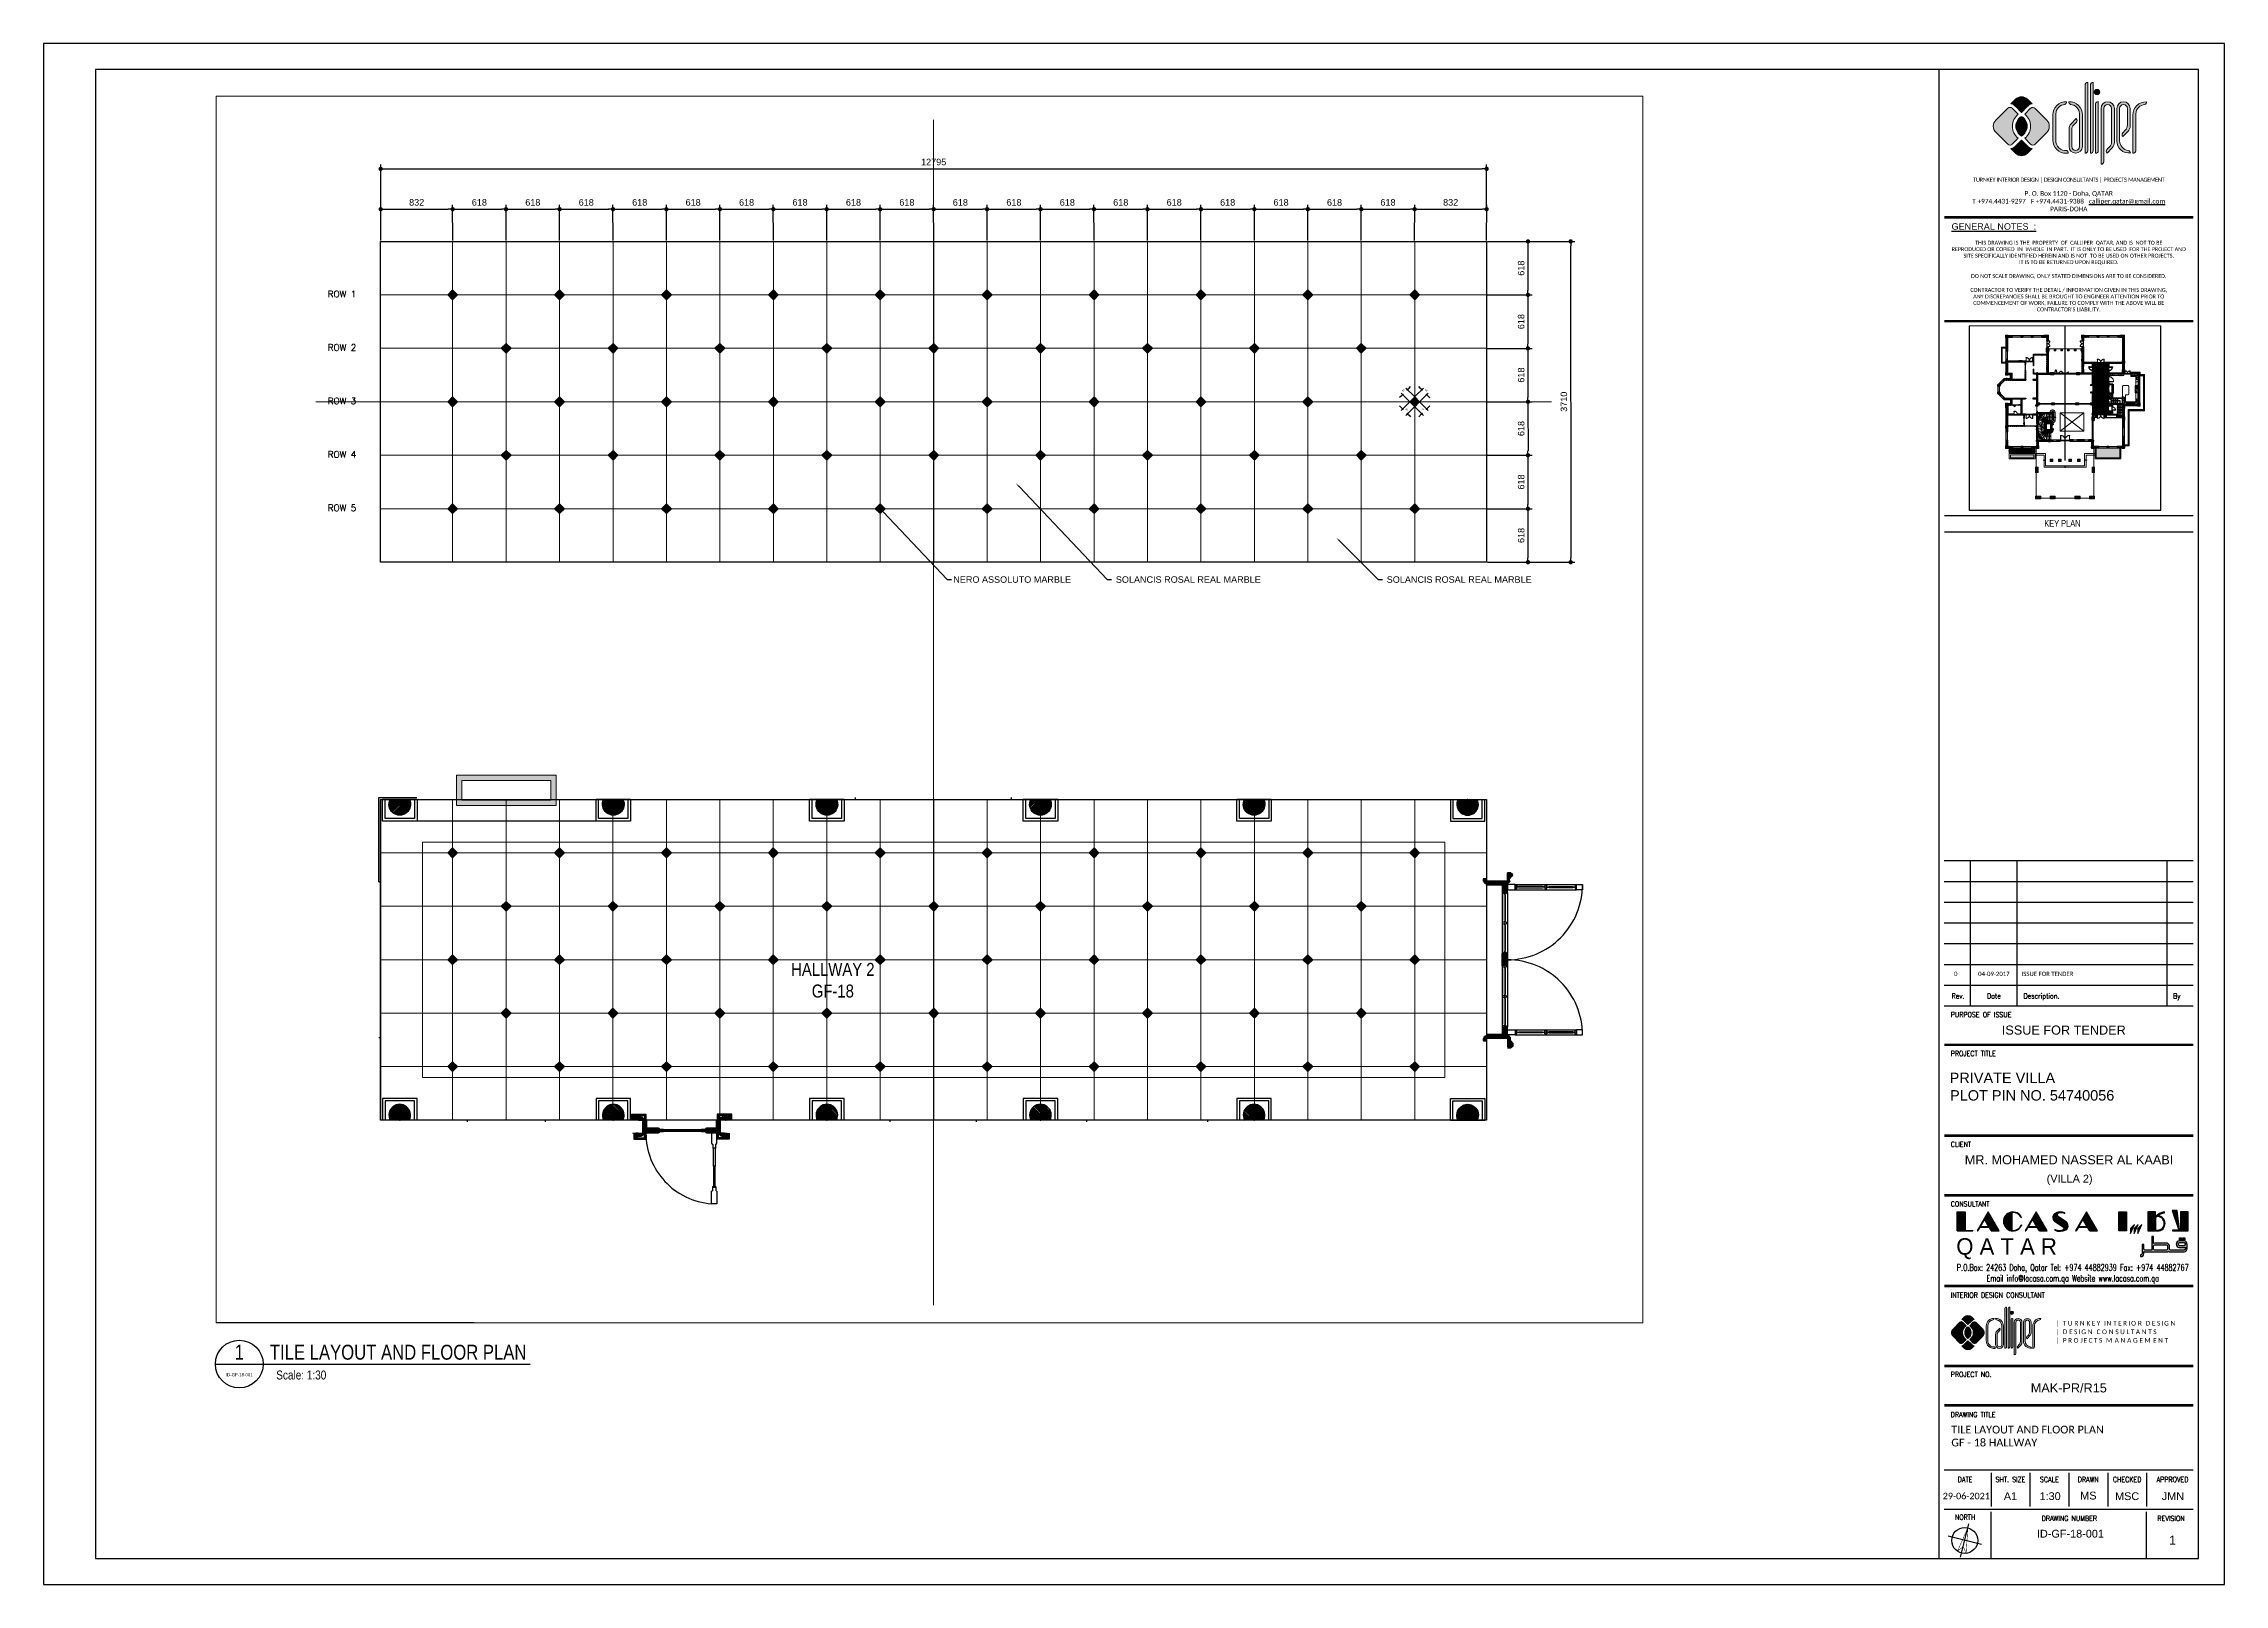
# Paper-space layout 'ID-GF-18-001' of a CAD drawing. Header units: inches, sheet in millimetres. Extents: x 108 to 949, y 106 to 700.
# The model-space entities are those that its viewports show. They can reach past a viewport. Long polylines and large blocks are cut down to what shows.
import ezdxf
from ezdxf import colors
from ezdxf.entities.mleader import LeaderData, LeaderLine
from ezdxf.enums import TextEntityAlignment as Align
from ezdxf.math import Vec2, Vec3

# ---------------------------------------------------------------- set-up
doc = ezdxf.new("R2010")
doc.units = ezdxf.units.IN
doc.header["$MEASUREMENT"] = 0
for name, pattern in [('HIDDEN', [0.375, 0.25, -0.125]), ('HIDDEN2', [0.1875, 0.125, -0.0625]), ('MAK PR R15 KEY PLAN$0$XREF-AXIS$0$XREF-V-AXIS$0$CENTER2', [1.125, 0.75, -0.125, 0.125, -0.125]), ('xref grd floor$0$CENTER', [2, 1.25, -0.25, 0.25, -0.25]), ('xref grd floor$0$HIDDEN', [0.375, 0.25, -0.125]), ('xref grd floor$0$HIDDEN2', [0.1875, 0.125, -0.0625]), ('xref grd floor$0$XREF-V2-GF_COLS$0$HIDDEN2', [0.1875, 0.125, -0.0625]), ('xref grd floor$0$XREF-V2-GF_COLS$0$XREF-V-COLS-GF$0$CENTER2', [1.125, 0.75, -0.125, 0.125, -0.125])]:
    doc.linetypes.add(name, pattern=pattern)
for name, color, linetype in [('0-CALLIPER_LOGO', 160, 'Continuous'), ('48-TITLE', 7, 'Continuous'), ('8', 8, 'Continuous'), ('A-Plaster', 1, 'Continuous'), ('A-TEXT', 7, 'Continuous'), ('A-TXT3', 2, 'Continuous'), ('Calliper_wall_general plan', 8, 'Continuous'), ('CQ Sheet text', 3, 'Continuous'), ('DIM-02', 8, 'Continuous'), ('Layer1', 1, 'Continuous'), ('Layer2', 2, 'Continuous'), ('Layer5', 5, 'Continuous'), ('Layer7', 8, 'Continuous'), ('WOOD', 23, 'Continuous'), ('xref grd floor$0$8', 8, 'Continuous'), ('xref grd floor$0$A-ANNO-ARRW', 1, 'Continuous'), ('xref grd floor$0$A-CURB-LINE', 253, 'Continuous'), ('xref grd floor$0$a-plaster', 1, 'Continuous'), ('xref grd floor$0$A-WALL', 7, 'Continuous'), ('xref grd floor$0$area', 10, 'Continuous'), ('xref grd floor$0$Calliper_wash basin counter', 1, 'Continuous'), ('xref grd floor$0$CQ Wall hatch_CHB', 8, 'Continuous'), ('xref grd floor$0$gypsum', 31, 'Continuous'), ('xref grd floor$0$HATCH 02', 8, 'Continuous'), ('xref grd floor$0$ID-MARBLE', 6, 'Continuous'), ('xref grd floor$0$Layer1', 1, 'Continuous'), ('xref grd floor$0$walls', 7, 'Continuous'), ('xref grd floor$0$WOOD', 23, 'Continuous'), ('xref grd floor$0$XREF_ROAD$0$A-RAMP', 253, 'Continuous'), ('XREF-TITLE$0$48-TITLE', 7, 'Continuous'), ('XREF-TITLE$0$LCQ-103-XREF-TITLE-A1$0$48-TITLE', 7, 'Continuous'), ('XREF-TITLE$0$LCQ-339-XREF-TITLE-A1-DC1$0$0745-A02P-01$0$1', 253, 'Continuous'), ('XREF-TITLE$0$LCQ-339-XREF-TITLE-A1-DC1$0$48-title', 7, 'Continuous'), ('XREF-TITLE$0$LCQ-339-XREF-TITLE-A1-DC1$0$LCQ-103-XREF-TITLE-A1$0$48-TITLE', 7, 'Continuous')]:
    doc.layers.add(name, color=color, linetype=linetype)
for name, color, linetype, lineweight in [('1', 1, 'Continuous', 50), ('DIM', 252, 'Continuous', 35), ('ID-NOTES', 2, 'Continuous', 0), ('Marble', 6, 'Continuous', 0), ('Stone', 41, 'Continuous', 0), ('WOOD-HID', 8, 'HIDDEN', 18), ('xref grd floor$0$A-ANNO-IDEN', 1, 'Continuous', 9), ('xref grd floor$0$A-DOOR', 134, 'Continuous', 18), ('xref grd floor$0$A-EQPM', 202, 'Continuous', 18), ('xref grd floor$0$A-FLOR-FIXT', 8, 'Continuous', 9), ('xref grd floor$0$A-FLOR-HIDN', 252, 'xref grd floor$0$HIDDEN', 0), ('xref grd floor$0$A-FLOR-HRAL', 4, 'Continuous', 18), ('xref grd floor$0$A-FLOR-STRS', 2, 'Continuous', 18), ('xref grd floor$0$A-FLOR-TILE', 8, 'Continuous', 9), ('xref grd floor$0$A-GLAZ', 134, 'Continuous', 18), ('xref grd floor$0$A-WALL-PRHT', 4, 'Continuous', 18), ('xref grd floor$0$A-WALL-TILE', 8, 'Continuous', 9), ('xref grd floor$0$Marble', 6, 'Continuous', 0), ('xref grd floor$0$WOOD-HID', 8, 'xref grd floor$0$HIDDEN', 18), ('xref grd floor$0$XREF-V2-GF_COLS$0$A-COLS', 5, 'Continuous', 40), ('xref grd floor$0$XREF-V2-GF_COLS$0$A-COLS-PATT', 253, 'Continuous', 20), ('xref grd floor$0$XREF-V2-GF_COLS$0$A-EQPM', 202, 'Continuous', 18)]:
    doc.layers.add(name, color=color, linetype=linetype, lineweight=lineweight)
doc.styles.add('ARIAL', font='arial.ttf')
doc.styles.add('ARIAL-REG', font='arial.ttf', dxfattribs={"height": 50})
doc.styles.add('ID-ROMANS', font='romans.shx', dxfattribs={"width": 0.8})
doc.styles.add('romans', font='romans.shx')
doc.styles.get("Standard").update_dxf_attribs({"font": 'arial.ttf'})
doc.styles.add('TITLE', font='arial.ttf')
doc.styles.add('XREF-TITLE$0$LCQ-103-XREF-TITLE-A1$0$TITLE', font='arial.ttf')
doc.styles.add('XREF-TITLE$0$LCQ-339-XREF-TITLE-A1-DC1$0$0745-A02P-01$0$ARIALN', font='ARIALN.TTF', dxfattribs={"width": 0.9})
doc.styles.add('XREF-TITLE$0$LCQ-339-XREF-TITLE-A1-DC1$0$LCQ-103-XREF-TITLE-A1$0$logo', font='AIGDT___.TTF')
doc.styles.add('XREF-TITLE$0$LCQ-339-XREF-TITLE-A1-DC1$0$LCQ-103-XREF-TITLE-A1$0$ROMANS', font='ROMANS.shx')
doc.styles.add('XREF-TITLE$0$LCQ-339-XREF-TITLE-A1-DC1$0$LCQ-103-XREF-TITLE-A1$0$TITLE', font='arial.ttf')
doc.styles.add('XREF-TITLE$0$LCQ-339-XREF-TITLE-A1-DC1$0$LCQ-103-XREF-TITLE-A1$0$TITLE2', font='ROMANS.shx', dxfattribs={"width": 0.8})
doc.styles.add('XREF-TITLE$0$LCQ-339-XREF-TITLE-A1-DC1$0$LCQ-105-XREF-TITLE-A1$0$TITLE', font='arial.ttf')
doc.dimstyles.new('chester 25', dxfattribs={"dimscale": 0.25, "dimtxt": 150, "dimasz": 100, "dimexe": 100, "dimexo": 20, "dimgap": 80, "dimtad": 1, "dimdec": 0, "dimzin": 0, "dimdsep": 46, "dimtxsty": 'Standard', "dimblk": 'DOT', "dimcen": 100, "dimclrd": 1, "dimclre": 1, "dimclrt": 3, "dimadec": 0, "dimazin": 0, "dimtfac": 1, "dimtdec": 0, "dimtofl": 0, "dimtmove": 0, "dimatfit": 3, "dimfxl": 1, "dimtolj": 1, "dimtzin": 0, "dimlwd": -1, "dimarcsym": 0})
doc.dimstyles.new('chester 50', dxfattribs={"dimscale": 0.5, "dimtxt": 150, "dimasz": 100, "dimexe": 100, "dimexo": 20, "dimgap": 80, "dimtad": 1, "dimdec": 0, "dimzin": 0, "dimdsep": 46, "dimtxsty": 'Standard', "dimblk": 'DOT', "dimcen": 100, "dimclrd": 1, "dimclre": 1, "dimclrt": 3, "dimadec": 0, "dimazin": 0, "dimtfac": 1, "dimtdec": 0, "dimtofl": 0, "dimtmove": 0, "dimatfit": 3, "dimfxl": 1, "dimtolj": 1, "dimtzin": 0, "dimlwd": -1, "dimarcsym": 0})
pattern_1 = [(45, (-62463.53, 3359.6264), (-5.303301, 5.303301), [])]
pattern_2 = [(135, (-82918.6847, -204194.043), (-2.65165043, -2.65165043), [])]
pattern_3 = [(135, (-82918.6847, -204244.043), (-2.65165043, -2.65165043), [])]
pattern_4 = [(90, (20869.72, 76050.64), (-141.42136, 141.42136), [37.5, -245.3427]), (45, (20869.72, 76050.64), (-141.4214, 141.4214), [37.5, -162.5]), (135, (20869.72, 76050.64), (-141.4214, -141.4214), [37.5, -162.5])]
pattern_5 = [(45, (20869.716, 76050.643), (-13.258252, 13.258252), [])]
pattern_6 = [(225, (218196.3136, -8146.5635), (2.65165043, -2.65165043), [])]
pattern_7 = [(225, (218218.0906, -8234.092), (2.65165043, -2.65165043), [])]
pattern_8 = [(225, (218218.0665, -8233.995), (2.65165043, -2.65165043), [])]
pattern_9 = [(31.0285767, (443789.261, -420112.124), (-3.86599147, 6.42682736), [])]
pattern_10 = [(31.0285767, (97474.4944, -436784.2534), (-3.27320611, 5.4413805), [])]
pattern_11 = [(31.0285767, (97474.4944, -436784.2534), (-3.27320611, 5.4413805), [])]
pattern_12 = [(31.0285767, (114904.8204, -445224.5904), (-3.22165956, 5.35568947), [])]
pattern_13 = [(45, (-31349.998, -1342.198), (-4.4194174, 4.4194174), [])]

psp = doc.layouts.new('ID-GF-18-001')

# ---------------------------------------------------------------- texts
at = {"layer": '48-TITLE', "style": 'TITLE'}
psp.add_text('1:30', height=3, dxfattribs=at).set_placement((881.56, 138.96), align=Align.CENTER)
psp.add_text('ID-GF-18-001', height=3, dxfattribs=at).set_placement((889.39, 125.98), align=Align.MIDDLE)
for s, insert, char_height, width, attachment_point in [('{\\fCalibri|b0|i0|c0|p34;TILE LAYOUT AND FLOOR PLAN\\PGF - 18 HALLWAY}', (843.46, 167.62), 3, 140.2795, 1), ('{\\fCalibri|b0|i0|c0|p34;29-06-2021}', (849.24, 140.49), 2.5, 25.0285, 5)]:
    psp.add_mtext(s, dxfattribs=dict(at, insert=insert, char_height=char_height, width=width, attachment_point=attachment_point))
at = {"layer": 'CQ Sheet text', "char_height": 1.6686, "width": 25.0285, "attachment_point": 5}
for s, insert in [('{\\fCalibri|b0|i0|c0|p34;0}', (845.15, 341.8)), ('{\\fCalibri|b0|i0|c0|p34;04-09-2017}', (859.87, 341.8)), ('{\\fCalibri|b0|i0|c0|p34;ISSUE FOR TENDER}', (880.53, 341.8))]:
    psp.add_mtext(s, dxfattribs=dict(at, insert=insert))

msp = doc.modelspace()

# ---------------------------------------------------------------- texts
at = {"layer": 'A-Plaster', "char_height": 75, "attachment_point": 1, "rotation": 13.97142, "style": 'romans'}
for s, insert in [('ROW 1', (255886.7, 534287.3, 0)), ('ROW 2', (256035.9, 533687.3, 0)), ('ROW 3', (256185.2, 533087.2, 0)), ('ROW 4', (256334.5, 532487.2, 0)), ('ROW 5', (256483.8, 531887.2, 0))]:
    msp.add_mtext_dynamic_manual_height_columns(s, width=594.226, gutter_width=1, heights=[0], dxfattribs=dict(at, insert=insert))
at = {"layer": 'A-TEXT', "color": 0, "insert": (270302.3, 540160.8, 0), "char_height": 200, "attachment_point": 1, "rotation": 13.97142, "style": 'romans'}
msp.add_mtext_dynamic_manual_height_columns("\\pxb1,a1;{\\fArial|b0|i0|c0|p34;\\C256;Prior to submitting Shop Drawings and Samples to an Engineer for review, the contractor shall have:\\P\\pi-2.55,l4.05;a)^IReviewed and coordinated the Shop Drawing or Sample with other Shop Drawings and Samples and with the requirements of the Work and then Contract Documents;\\Pb)^IDetermined and verified all field measurements, quantities, dimensions, specified performance and design criteria, installation requirements, materials, catalog numbers, and similar information with respect thereto;\\Pc)^IDetermined and verified the suitability of all materials and equipment offered with respect to the indicated application, fabrication, shipping, handling, storage, assembly, and installation pertaining to the performance of the Work; and\\Pd)^IDetermined and verified all information relative to Contractor's responsibilities for means, methods, techniques, sequences, and procedures of construction, and safety precautions and programs incident thereto.}", width=12122.419, gutter_width=2497.9, heights=[6342.7], dxfattribs=at)
at = {"layer": 'A-TXT3', "insert": (263483.7, 527959.2, 0), "char_height": 150, "width": 1406.338, "attachment_point": 5, "rotation": 13.97142, "style": 'ARIAL-REG'}
msp.add_mtext('{\\fArial Narrow|b0|i0|c0|p34;\\C3;HALLWAY 2\\PGF-18}', dxfattribs=at)
at = {"layer": 'ID-NOTES', "attachment_point": 1, "rotation": 13.97142, "style": 'ID-ROMANS'}
for s, insert, char_height, width in [('{\\C3;MARBLE FLOORING DESIGN FD-05\\P(Skirting 200mm Ht Solancis Rosal Real marble - Re. ID Drawings)}', (266906, 523662, 0), 150, 8250.697), ('{\\C3;Calliper Interiors \\PMAK-PR/R15-GF18 Hallway-2 \\PFLOORING DESIGN  FD-05 - V/O REVISION ON 25/04/2021}', (258176.8, 522040.5, 0), 200, 8064.528)]:
    msp.add_mtext(s, dxfattribs=dict(at, insert=insert, char_height=char_height, width=width))

# ---------------------------------------------------------------- blocks, each defined once
blk = doc.blocks.new('XREF-TITLE$0$NORTH-NEW')
at = {"layer": 'XREF-TITLE$0$48-TITLE', "color": 4}
for p, q in [((0.66, 0), (-0.66, 0)), ((0, -0.66), (0, 0.66))]:
    blk.add_line(p, q, dxfattribs=at)
at = {"layer": 'XREF-TITLE$0$48-TITLE', "const_width": 0.02}
blk.add_lwpolyline([(0, 0.5), (0.171, -0.47), (0, -0.24), (-0.171, -0.47)], close=True, dxfattribs=at)
at = {"layer": 'XREF-TITLE$0$48-TITLE', "color": 4}
blk.add_circle((0, 0), 0.5, dxfattribs=at)
blk = doc.blocks.new('new logo')
at = {"layer": 'Calliper_wall_general plan', "true_color": 0x0f0f00}
for points in [[(1952.71, -407.57), (1952.29, -407.57, 0.24842), (1951.64, -408.22), (1951.64, -434.83, 0.435048), (1952.71, -433.93)], [(1954.8, -407.57), (1954.38, -407.57, 0.24842), (1953.73, -408.22), (1953.73, -434.83, 0.435048), (1954.8, -433.93)], [(1955.21, -411.29, 1), (1957.29, -411.29, 1)], [(1925.89, -419.85), (1923.59, -417.55, 0.414214), (1921.8, -417.55), (1917.23, -422.12, 0.198912), (1916.26, -424.46, 0.198912), (1917.23, -426.8), (1921.8, -431.37, 0.414214), (1923.59, -431.37), (1925.89, -429.08, -0.234542), (1923.6, -424.46, -0.234542)], [(1927.13, -419.11), (1925.02, -417, 0.18449), (1923.03, -415.83), (1924.79, -414.07, -0.414214), (1929.47, -414.07), (1931.23, -415.83, 0.18449), (1929.24, -417)], [(1932.39, -417.57), (1936.88, -422.06, -0.203601), (1937.85, -424.46, -0.203601), (1936.88, -426.86), (1932.39, -431.35, -0.414214), (1930.6, -431.35), (1928.37, -429.08, 0.234542), (1930.66, -424.46, 0.234542), (1928.37, -419.85), (1930.66, -417.55, -0.419864)], [(1943.87, -416.02, 0.39335), (1944.47, -415.03, 0.420626), (1939.27, -419.92), (1939.27, -429.97, 0.396545), (1944.06, -434.87), (1945.16, -434.87, 0.39335), (1944.56, -433.87, -0.460596), (1940.34, -429.75), (1940.34, -419.63, -0.368996)], [(1945.45, -432.27), (1945.45, -425.58, -0.190781), (1946.26, -423.52), (1948.23, -421.43), (1948.27, -421.47, -0.400313), (1948.28, -422.85), (1947.33, -423.86, 0.190781), (1946.52, -425.92), (1946.52, -432.27, 1), (1949.53, -432.27), (1949.53, -419.64, 0.370056), (1946.01, -416.02, -0.39335), (1945.4, -415.03, -0.426354), (1950.61, -420.02), (1950.61, -432.27, -1)], [(1956.75, -414.98, 0.34993), (1955.68, -415.7), (1955.68, -434.83, 0.435048), (1956.75, -433.93)], [(1958.86, -417.61, -1), (1961.86, -417.61), (1961.86, -430.35, -0.190781), (1961.04, -432.4), (1960.09, -433.41, 0.400313), (1960.11, -434.79), (1960.15, -434.84), (1962.12, -432.75, 0.190781), (1962.93, -430.69), (1962.93, -417.61, 1), (1957.79, -417.61), (1957.79, -439.05, 0.435048), (1958.86, -438.16)], [(1964.98, -417.61, -1), (1967.97, -417.61), (1967.97, -423.98, -0.190781), (1967.16, -426.03), (1966.21, -427.04, 0.400313), (1966.22, -428.42), (1966.26, -428.47), (1968.23, -426.38, 0.190781), (1969.04, -424.32), (1969.04, -417.61, 1), (1963.91, -417.61), (1963.91, -430.09, 0.446482), (1969.13, -434.77, 0.352056), (1968.33, -433.83, -0.371733), (1964.98, -430.09)], [(1974.71, -416.05, 0.39335), (1975.31, -415.05, 0.426354), (1970.11, -420.05), (1970.11, -434.85, 0.435048), (1971.18, -433.96), (1971.18, -419.65, -0.368996)], [(1927.13, -429.81), (1925.02, -431.92, -0.18449), (1923.03, -433.09), (1924.79, -434.85, 0.414214), (1929.47, -434.85), (1931.23, -433.09, -0.18449), (1929.24, -431.92)]]:
    blk.add_hatch(color=28, dxfattribs=at).paths.add_polyline_path(points)
at = {"layer": 'Calliper_wall_general plan'}
blk.add_hatch(color=2, dxfattribs=at).paths.add_polyline_path([(1927.13, -420.66, 0.264516), (1924.96, -424.46, 0.264516), (1927.13, -428.27, 0.264516), (1929.29, -424.46, 0.264516)])
at = {"layer": '0-CALLIPER_LOGO', "color": 170, "lineweight": 0}
for p, q in [((1951.64, -408.22), (1951.64, -434.83)), ((1952.29, -407.57), (1952.71, -407.57)), ((1952.71, -407.57), (1952.71, -433.93)), ((1953.73, -408.22), (1953.73, -434.83)), ((1954.38, -407.57), (1954.8, -407.57)), ((1954.8, -407.57), (1954.8, -433.93)), ((1921.8, -417.55), (1917.23, -422.12)), ((1924.79, -414.07), (1923.03, -415.83)), ((1923.59, -417.55), (1925.89, -419.85)), ((1925.02, -417), (1927.13, -419.11)), ((1929.24, -417), (1927.13, -419.11)), ((1930.66, -417.55), (1928.37, -419.85)), ((1929.47, -414.07), (1931.23, -415.83)), ((1932.39, -417.57), (1936.88, -422.06)), ((1939.27, -419.92), (1939.27, -429.97)), ((1940.34, -419.63), (1940.34, -430.27)), ((1949.53, -419.63), (1949.53, -432.27)), ((1949.53, -419.63), (1949.53, -430.27)), ((1950.61, -419.92), (1950.61, -429.97)), ((1950.61, -420.02), (1950.61, -432.27)), ((1955.68, -415.7), (1955.68, -434.83)), ((1956.75, -414.98), (1956.75, -433.93)), ((1957.79, -417.61), (1957.79, -439.05)), ((1958.86, -417.61), (1958.86, -438.16)), ((1958.86, -417.61), (1958.86, -438.16)), ((1961.86, -417.61), (1961.86, -430.35)), ((1962.93, -417.61), (1962.93, -430.69)), ((1963.91, -417.61), (1963.91, -430.09)), ((1964.98, -417.61), (1964.98, -430.09)), ((1967.97, -417.61), (1967.97, -423.98)), ((1969.04, -417.61), (1969.04, -424.32)), ((1970.11, -420.05), (1970.11, -434.85)), ((1971.18, -419.65), (1971.18, -433.96)), ((1921.8, -431.37), (1917.23, -426.8)), ((1932.39, -431.35), (1936.88, -426.86)), ((1945.45, -425.58), (1945.45, -432.27)), ((1946.26, -423.52), (1948.23, -421.43)), ((1946.52, -425.92), (1946.52, -432.27)), ((1947.33, -423.86), (1948.28, -422.85)), ((1948.27, -421.47), (1948.23, -421.43)), ((1967.16, -426.03), (1966.21, -427.04)), ((1966.22, -428.42), (1966.26, -428.47)), ((1968.23, -426.38), (1966.26, -428.47)), ((1924.79, -434.85), (1923.03, -433.09)), ((1923.59, -431.37), (1925.89, -429.08)), ((1925.02, -431.92), (1927.13, -429.81)), ((1929.24, -431.92), (1927.13, -429.81)), ((1930.6, -431.35), (1928.37, -429.08)), ((1929.47, -434.85), (1931.23, -433.09)), ((1944.06, -434.87), (1945.16, -434.87)), ((1945.16, -434.87), (1944.78, -434.87)), ((1961.04, -432.4), (1960.09, -433.41)), ((1960.11, -434.79), (1960.15, -434.84)), ((1962.12, -432.75), (1960.15, -434.84))]:
    blk.add_line(p, q, dxfattribs=at)
blk.add_circle((1956.25, -411.29), 1.04, dxfattribs=at)
for centre, radius, start, end in [((1952.59, -408.52), 0.995, 107.09802, 162.90198), ((1954.68, -408.52), 0.995, 107.09802, 162.90198), ((1922.7, -418.45), 1.27, 45, 135), ((1922.49, -419.02), 3.24, 38.5975, 80.40939), ((1929.39, -424.46), 5.79, 127.20123, 180), ((1927.13, -416.41), 3.31, 45, 135), ((1924.86, -424.46), 5.79, 0, 52.79877), ((1931.77, -419.02), 3.24, 99.59061, 141.4025), ((1931.52, -418.41), 1.21, 43.89688, 134.91049), ((1944.27, -420.02), 5, 87.63536, 181.11311), ((1944.21, -419.89), 3.88, 95.14451, 176.15988), ((1943.63, -415.2), 0.856, 285.67905, 11.56774), ((1946.24, -415.2), 0.856, 168.43226, 254.32095), ((1945.61, -420.02), 5, 358.88689, 92.36464), ((1945.66, -419.89), 3.88, 3.84012, 84.85549), ((1956.66, -416.02), 1.04, 85.20492, 162.35088), ((1960.36, -417.61), 2.57, 0, 180), ((1960.36, -417.61), 1.5, 0, 180), ((1966.47, -417.61), 2.57, 0, 180), ((1966.47, -417.61), 1.5, 0, 180), ((1975.11, -420.05), 5, 87.63536, 181.11311), ((1975.05, -419.91), 3.88, 95.14451, 176.15988), ((1974.48, -415.22), 0.856, 285.67905, 11.56774), ((1919.57, -424.46), 3.31, 135, 180), ((1919.57, -424.46), 3.31, 180, 225), ((1929.39, -424.46), 5.79, 180, 232.79877), ((1929.39, -424.46), 4.43, 120.73466, 180), ((1929.39, -424.46), 4.43, 180, 239.26534), ((1924.86, -424.46), 4.43, 0, 59.26534), ((1924.86, -424.46), 4.43, 300.73466, 0), ((1924.86, -424.46), 5.79, 307.20123, 0), ((1934.54, -424.4), 3.31, 358.96726, 45), ((1934.54, -424.52), 3.31, 315, 1.03274), ((1948.45, -425.58), 3, 136.79532, 180), ((1949.52, -425.92), 3, 136.79532, 180), ((1947.55, -422.17), 1, 316.79532, 44.06271), ((1966.94, -427.73), 1, 136.79532, 224.06271), ((1964.97, -423.98), 3, 316.79532, 0), ((1966.04, -424.32), 3, 316.79532, 0), ((1922.7, -430.47), 1.27, 225, 315), ((1922.49, -429.9), 3.24, 279.59061, 321.4025), ((1927.13, -432.51), 3.31, 225, 315), ((1931.77, -429.9), 3.24, 218.5975, 260.40939), ((1931.49, -430.45), 1.27, 225, 315), ((1944.27, -429.87), 5, 178.88689, 272.36464), ((1944.21, -430.01), 3.88, 176.89042, 275.07933), ((1944.32, -434.69), 0.856, 348.43226, 74.32095), ((1948.03, -432.27), 2.58, 180, 0), ((1948.03, -432.27), 1.51, 180, 0), ((1951.76, -433.88), 0.954, 262.72577, 356.77123), ((1953.85, -433.88), 0.954, 262.72577, 356.77123), ((1955.8, -433.88), 0.954, 262.72577, 356.77123), ((1960.82, -434.1), 1, 136.79532, 224.06271), ((1958.86, -430.35), 3, 316.79532, 0), ((1959.93, -430.69), 3, 316.79532, 0), ((1968.61, -430.09), 4.71, 180, 276.23953), ((1968.82, -430.02), 3.84, 181.13958, 262.70661), ((1968.14, -434.8), 0.986, 1.21558, 78.79531), ((1970.23, -433.9), 0.954, 262.72577, 356.77123), ((1957.91, -438.11), 0.954, 262.72577, 356.77123)]:
    blk.add_arc(centre, radius, start, end, dxfattribs=at)
blk = doc.blocks.new('XREF-TITLE')
at = {"layer": 'XREF-TITLE$0$LCQ-339-XREF-TITLE-A1-DC1$0$LCQ-103-XREF-TITLE-A1$0$48-TITLE'}
for points in [[(737.99, 136.24), (743.95, 136.24), (743.95, 136.42), (740.99, 136.42), (740.99, 143.62), (737.99, 143.62)], [(762.85, 138.5), (762.68, 138.57, -0.335261), (759.05, 136.45), (759.05, 143.37, -0.325117), (762.63, 141.37), (762.8, 141.45, 4.760585)], [(777.17, 141.61, -0.804125), (777.52, 143.38, -0.139753), (779.53, 142.99), (779.53, 143.2, 0.267149), (775.48, 142.84, 0.158415), (774.87, 141.76, 0.260991), (775.45, 140), (778.6, 137.99, -0.726518), (778.43, 136.43, -0.039912), (777.84, 136.34, -0.15573), (775.63, 136.83), (775.63, 136.61, 0.252462), (779.85, 136.67, 0.244258), (780.71, 138.16, 0.2096), (780.02, 139.78)], [(803.29, 136.24), (803.29, 143.58), (800.3, 143.58), (800.3, 136.24)], [(827.06, 143.58), (824.07, 143.58), (824.07, 136.62), (820.95, 136.62), (820.95, 136.24), (824.07, 136.24), (827.06, 136.24)], [(806.33, 138.73), (804.77, 137.23), (804.77, 135.24)], [(807.73, 138.73), (806.17, 137.23), (806.17, 135.24)], [(807.56, 135.24), (809.12, 138.73), (807.56, 137.23)]]:
    blk.add_hatch(color=10, dxfattribs=at).paths.add_polyline_path(points)
at = {"layer": 'XREF-TITLE$0$LCQ-339-XREF-TITLE-A1-DC1$0$LCQ-103-XREF-TITLE-A1$0$48-TITLE', "true_color": 0x666666}
h = blk.add_hatch(color=251, dxfattribs=at)
h.paths.add_polyline_path([(749.86, 143.58), (745.62, 136.24), (745.84, 136.24), (746.7, 137.74), (750.24, 137.74), (751.1, 136.24), (754.1, 136.24)])
h.paths.add_polyline_path([(750.13, 137.92), (746.81, 137.92), (748.47, 140.8)], flags=16)
at = {"layer": 'XREF-TITLE$0$LCQ-339-XREF-TITLE-A1-DC1$0$LCQ-103-XREF-TITLE-A1$0$48-TITLE'}
h = blk.add_hatch(color=10, dxfattribs=at)
h.paths.add_polyline_path([(768.43, 143.58), (764.19, 136.24), (764.4, 136.24), (765.26, 137.74), (768.8, 137.74), (769.67, 136.24), (772.67, 136.24)])
h.paths.add_polyline_path([(768.69, 137.92), (765.37, 137.92), (767.03, 140.8)], flags=16)
h = blk.add_hatch(color=10, dxfattribs=at)
h.paths.add_polyline_path([(787.86, 143.58), (783.62, 136.24), (783.83, 136.24), (784.69, 137.74), (788.23, 137.74), (789.1, 136.24), (792.1, 136.24)])
h.paths.add_polyline_path([(788.13, 137.92), (784.8, 137.92), (786.46, 140.8)], flags=16)
h = blk.add_hatch(color=10, dxfattribs=at)
edge = h.paths.add_edge_path()
edge.add_arc((815.14, 139.2), 2.99, 359.14035, 446.42733)
edge.add_arc((818.37, 138.45), 4.82, 95.54957, 129.21891, ccw=False)
edge.add_line((817.9, 143.24), (817.9, 143.59))
edge.add_arc((818.37, 138.45), 5.16, 95.18045, 139.21268)
edge.add_line((814.46, 141.82), (814.46, 143.58))
edge.add_line((814.46, 143.58), (811.47, 143.58))
edge.add_line((811.47, 143.58), (811.47, 136.24))
edge.add_line((811.47, 136.24), (814.46, 136.24))
edge.add_line((814.46, 136.24), (815.32, 136.24))
edge.add_arc((815.3, 139.06), 2.82, 270.25504, 361.90034)
edge = h.paths.add_edge_path(flags=16)
edge.add_arc((818.37, 138.45), 4.82, 135.2947, 144.18627)
edge.add_line((814.46, 141.27), (814.46, 136.58))
edge.add_line((814.46, 136.58), (815.32, 136.58))
edge.add_arc((815.3, 139.06), 2.48, 270.27207, 362.09049)
edge.add_arc((815.14, 139.2), 2.64, 358.96144, 454.15748)
at = {"layer": 'XREF-TITLE$0$LCQ-339-XREF-TITLE-A1-DC1$0$LCQ-103-XREF-TITLE-A1$0$48-TITLE', "true_color": 0x666666}
for points in [[(822.82, 144.18), (820.92, 144.18), (823.28, 136.91), (823.74, 136.91)], [(823.73, 133.58), (824.51, 133.58), (824.51, 132.82), (823.73, 132.82)], [(824.97, 133.58), (825.76, 133.58), (825.76, 132.82), (824.97, 132.82)]]:
    blk.add_hatch(color=251, dxfattribs=at).paths.add_polyline_path(points)
h = blk.add_hatch(color=251, dxfattribs=at)
edge = h.paths.add_edge_path()
edge.add_arc((818.62, 130.36), 1.22, 13.66992, 93.2541)
edge.add_line((818.56, 131.57), (815.54, 131.57))
edge.add_line((815.54, 131.57), (814.29, 131.57))
edge.add_arc((814.22, 130.36), 1.22, 86.7459, 114.20503)
edge.add_line((813.72, 131.47), (813.72, 134.17))
edge.add_line((813.72, 134.17), (813.04, 134.17))
edge.add_line((813.04, 134.17), (813.04, 128.84))
edge.add_line((813.04, 128.84), (810.47, 128.84))
edge.add_arc((810.56, 129.52), 0.678, 203.9089, 262.68549, ccw=False)
edge.add_line((809.94, 129.24), (809.94, 131.05))
edge.add_line((809.94, 131.05), (809.25, 131.05))
edge.add_line((809.25, 131.05), (809.25, 127.43))
edge.add_arc((808.87, 127.43), 0.386, 306.42867, 360, ccw=False)
edge.add_arc((808.78, 127.55), 0.534, 251.27183, 306.42867, ccw=False)
edge.add_line((808.61, 127.04), (808.61, 126.36))
edge.add_line((808.61, 126.36), (809.04, 126.36))
edge.add_arc((808.78, 127.55), 1.22, 282.36976, 306.42867)
edge.add_arc((808.87, 127.43), 1.07, 306.42867, 360)
edge.add_line((809.94, 127.43), (809.94, 128.3))
edge.add_arc((810.56, 129.52), 1.36, 242.93866, 264.84181)
edge.add_line((810.43, 128.16), (818.56, 128.16))
edge.add_arc((818.62, 129.38), 1.22, 266.7459, 313.6965)
edge.add_arc((820.31, 129.38), 1.22, 226.3035, 273.2541)
edge.add_line((820.38, 128.16), (825.51, 128.16))
edge.add_arc((825.28, 129.53), 1.39, 279.23186, 356.89361)
edge.add_line((826.67, 129.45), (826.67, 131.16))
edge.add_arc((825.28, 131.09), 1.39, 3.10639, 80.76814)
edge.add_line((825.51, 132.46), (823.62, 132.46))
edge.add_arc((823.84, 131.09), 1.39, 99.23186, 176.89361)
edge.add_arc((823.84, 131.24), 1.39, 183.10639, 260.76814)
edge.add_line((823.62, 129.87), (825.51, 129.87))
edge.add_arc((825.28, 131.24), 1.39, 279.23186, 300.31567)
edge.add_line((825.98, 130.04), (825.98, 129.47))
edge.add_arc((825.28, 129.53), 0.702, 282.98897, 355.63351, ccw=False)
edge.add_line((825.44, 128.84), (820.26, 128.84))
edge.add_arc((820.31, 129.38), 0.534, 200.71105, 265.08407, ccw=False)
edge.add_line((819.81, 129.19), (819.81, 130.64))
edge = h.paths.add_edge_path(flags=16)
edge.add_arc((823.84, 131.09), 0.702, 102.98897, 173.85495, ccw=False)
edge.add_line((823.68, 131.77), (825.44, 131.77))
edge.add_arc((825.28, 131.09), 0.702, 6.14505, 77.01103, ccw=False)
edge.add_arc((825.28, 131.24), 0.702, 282.98897, 353.85495, ccw=False)
edge.add_line((825.44, 130.55), (823.68, 130.55))
edge.add_arc((823.84, 131.24), 0.702, 186.14505, 257.01103, ccw=False)
edge = h.paths.add_edge_path(flags=16)
edge.add_arc((818.62, 129.38), 0.534, 274.91593, 339.28895, ccw=False)
edge.add_line((818.67, 128.84), (816.47, 128.84))
edge.add_line((816.47, 128.84), (814.18, 128.84))
edge.add_arc((814.22, 129.38), 0.534, 200.71105, 265.08407, ccw=False)
edge.add_line((813.72, 129.19), (813.72, 130.55))
edge.add_arc((814.22, 130.36), 0.534, 94.91593, 159.28895, ccw=False)
edge.add_line((814.18, 130.89), (816.59, 130.89))
edge.add_line((816.59, 130.89), (818.67, 130.89))
edge.add_arc((818.62, 130.36), 0.534, 20.71105, 85.08407, ccw=False)
edge.add_line((819.12, 130.55), (819.12, 129.19))
for points in [[(0, 0), (841, 0), (841, 594), (0, 594)], [(20, 10), (831, 10), (831, 584), (20, 584)]]:
    blk.add_lwpolyline(points, close=True)
at = {"layer": 'XREF-TITLE$0$LCQ-339-XREF-TITLE-A1-DC1$0$48-title', "const_width": 0.5}
for points in [[(733, 412), (829, 412)], [(733, 405.67), (829, 405.67)]]:
    blk.add_lwpolyline(points, dxfattribs=at)
at = {"layer": 'XREF-TITLE$0$LCQ-339-XREF-TITLE-A1-DC1$0$LCQ-103-XREF-TITLE-A1$0$48-TITLE'}
for p, q in [((731, 10), (731, 584)), ((733, 231.02), (829, 231.02)), ((743, 231.02), (743, 223.02)), ((761, 231.02), (761, 223.02)), ((818.87, 231.02), (818.87, 223.02)), ((733, 223.02), (829, 223.02)), ((829, 44), (733, 44)), ((751, 43), (751, 30)), ((766, 43), (766, 30)), ((781, 43), (781, 30)), ((796, 43), (796, 30)), ((811, 43), (811, 30)), ((733, 29), (829, 29)), ((751, 10), (751, 28)), ((811, 10), (811, 28))]:
    blk.add_line(p, q, dxfattribs=at)
at = {"layer": 'XREF-TITLE$0$LCQ-339-XREF-TITLE-A1-DC1$0$LCQ-103-XREF-TITLE-A1$0$48-TITLE', "color": 4}
for p, q in [((733, 279.02), (829, 279.02)), ((743, 279.02), (743, 231.02)), ((761, 279.02), (761, 231.02)), ((818.87, 279.02), (818.87, 231.02)), ((733, 271.02), (829, 271.02)), ((733, 263.02), (829, 263.02)), ((733, 255.02), (829, 255.02)), ((733, 247.02), (829, 247.02)), ((733, 239.02), (829, 239.02))]:
    blk.add_line(p, q, dxfattribs=at)
at = {"layer": 'XREF-TITLE$0$LCQ-339-XREF-TITLE-A1-DC1$0$LCQ-103-XREF-TITLE-A1$0$48-TITLE', "color": 10}
for p, q in [((737.99, 136.24), (737.99, 143.62)), ((737.99, 143.62), (740.99, 143.62)), ((740.99, 143.62), (740.99, 136.42)), ((758.93, 136.24), (758.93, 143.62)), ((759.05, 143.37), (759.05, 136.45)), ((768.43, 143.58), (764.19, 136.24)), ((772.67, 136.24), (768.43, 143.58)), ((787.86, 143.58), (783.62, 136.24)), ((792.1, 136.24), (787.86, 143.58)), ((737.99, 136.24), (743.95, 136.24)), ((740.99, 136.42), (743.95, 136.42)), ((743.95, 136.42), (743.95, 136.24)), ((762.63, 141.37), (762.8, 141.45)), ((762.68, 138.57), (762.85, 138.5)), ((764.19, 136.24), (764.4, 136.24)), ((765.26, 137.74), (764.4, 136.24)), ((765.26, 137.74), (768.8, 137.74)), ((767.03, 140.8), (765.37, 137.92)), ((765.37, 137.92), (768.69, 137.92)), ((766.93, 140.99), (766.92, 141)), ((768.69, 137.92), (767.03, 140.8)), ((769.67, 136.24), (768.8, 137.74)), ((769.67, 136.24), (772.67, 136.24)), ((783.62, 136.24), (783.83, 136.24)), ((784.69, 137.74), (783.83, 136.24)), ((784.69, 137.74), (788.23, 137.74)), ((786.46, 140.8), (784.8, 137.92)), ((784.8, 137.92), (788.13, 137.92)), ((786.36, 140.99), (786.35, 141)), ((788.13, 137.92), (786.46, 140.8)), ((789.1, 136.24), (788.23, 137.74)), ((789.1, 136.24), (792.1, 136.24))]:
    blk.add_line(p, q, dxfattribs=at)
at = {"layer": 'XREF-TITLE$0$LCQ-339-XREF-TITLE-A1-DC1$0$LCQ-103-XREF-TITLE-A1$0$48-TITLE', "color": 251, "true_color": 0x666666}
for p, q in [((749.86, 143.58), (745.62, 136.24)), ((754.1, 136.24), (749.86, 143.58)), ((745.62, 136.24), (745.84, 136.24)), ((746.7, 137.74), (745.84, 136.24)), ((746.7, 137.74), (750.24, 137.74)), ((748.47, 140.8), (746.81, 137.92)), ((746.81, 137.92), (750.13, 137.92)), ((748.36, 140.99), (748.36, 141)), ((750.13, 137.92), (748.47, 140.8)), ((751.1, 136.24), (750.24, 137.74)), ((751.1, 136.24), (754.1, 136.24))]:
    blk.add_line(p, q, dxfattribs=at)
at = {"layer": 'XREF-TITLE$0$LCQ-339-XREF-TITLE-A1-DC1$0$LCQ-103-XREF-TITLE-A1$0$48-TITLE', "const_width": 1, "elevation": 0}
blk.add_lwpolyline([(733, 527), (829, 527)], dxfattribs=at)
at = {"layer": 'XREF-TITLE$0$LCQ-339-XREF-TITLE-A1-DC1$0$LCQ-103-XREF-TITLE-A1$0$48-TITLE', "const_width": 1}
for points in [[(733, 487), (829, 487)], [(829, 208.02), (733, 208.02)], [(829, 173.02), (733, 173.02)], [(829, 150.02), (733, 150.02)], [(829, 115.02), (733, 115.02)], [(829, 84.23), (733, 84.23)], [(829, 69), (733, 69)]]:
    blk.add_lwpolyline(points, dxfattribs=at)
at = {"layer": 'XREF-TITLE$0$LCQ-339-XREF-TITLE-A1-DC1$0$LCQ-103-XREF-TITLE-A1$0$48-TITLE', "color": 10}
for points in [[(778.81, 137.85, -0.618663), (778.43, 136.43, -0.039912), (777.84, 136.34, -0.15573), (775.63, 136.83, 1.161214), (775.63, 136.83), (775.63, 136.61, 0.252462), (779.85, 136.67, 0.244258), (780.71, 138.16, 0.2096), (780.02, 139.78), (776.92, 141.77, -0.617286), (777.36, 143.36, -0.053818), (777.36, 143.36, -0.150598), (779.53, 142.99, -0.127578), (779.53, 142.99), (779.53, 143.2, 0.267149), (775.48, 142.84, 0.158415), (774.87, 141.76, 0.260991), (775.45, 140)], [(818.12, 139.15, 0.400412), (815.32, 142.18, -0.147976), (817.9, 143.24), (817.9, 143.59, 0.194526), (814.46, 141.82), (814.46, 143.58), (811.47, 143.58), (811.47, 136.24), (814.46, 136.24), (815.32, 136.24, 0.42265)], [(814.95, 141.84, 0.038816), (814.46, 141.27), (814.46, 136.58), (815.32, 136.58, 0.42354), (817.78, 139.15, 0.441032)]]:
    blk.add_lwpolyline(points, format="xyb", close=True, dxfattribs=at)
for points in [[(800.3, 143.58), (803.29, 143.58), (803.29, 136.24), (800.3, 136.24)], [(827.06, 143.58), (824.07, 143.58), (824.07, 136.62), (820.95, 136.62), (820.95, 136.24), (824.07, 136.24), (827.06, 136.24)], [(806.33, 138.73), (804.77, 137.23), (804.77, 135.24)], [(807.73, 138.73), (806.17, 137.23), (806.17, 135.24)], [(809.12, 138.73), (807.56, 137.23), (807.56, 135.24)]]:
    blk.add_lwpolyline(points, close=True, dxfattribs=at)
at = {"layer": 'XREF-TITLE$0$LCQ-339-XREF-TITLE-A1-DC1$0$LCQ-103-XREF-TITLE-A1$0$48-TITLE', "color": 251, "true_color": 0x666666}
for points in [[(822.82, 144.18), (820.92, 144.18), (823.28, 136.91), (823.74, 136.91)], [(823.73, 133.58), (824.51, 133.58), (824.51, 132.82), (823.73, 132.82)], [(824.97, 133.58), (825.76, 133.58), (825.76, 132.82), (824.97, 132.82)]]:
    blk.add_lwpolyline(points, close=True, dxfattribs=at)
for points in [[(819.81, 130.64, 0.361917), (818.56, 131.57), (815.54, 131.57), (814.29, 131.57, 0.12039), (813.72, 131.47), (813.72, 134.17), (813.04, 134.17), (813.04, 128.84), (810.47, 128.84, -0.262236), (809.94, 129.24), (809.94, 131.05), (809.25, 131.05), (809.25, 127.43, -0.238101), (809.1, 127.12, -0.245424), (808.61, 127.04), (808.61, 126.36), (809.04, 126.36, 0.105364), (809.5, 126.57, 0.238101), (809.94, 127.43), (809.94, 128.3, 0.095863), (810.43, 128.16), (818.56, 128.16, 0.207775), (819.47, 128.49, 0.207775), (820.38, 128.16), (825.51, 128.16, 0.352458), (826.67, 129.45), (826.67, 131.16, 0.352458), (825.51, 132.46), (823.62, 132.46, 0.352458), (822.46, 131.16, 0.352458), (823.62, 129.87), (825.51, 129.87, 0.092256), (825.98, 130.04), (825.98, 129.47, -0.328032), (825.44, 128.84), (820.26, 128.84, -0.288508), (819.81, 129.19)], [(819.12, 129.19, -0.288508), (818.67, 128.84), (816.47, 128.84), (814.18, 128.84, -0.288508), (813.72, 129.19), (813.72, 130.55, -0.288508), (814.18, 130.89), (816.59, 130.89), (818.67, 130.89, -0.288508), (819.12, 130.55)], [(823.14, 131.16, -0.319458), (823.68, 131.77), (825.44, 131.77, -0.319458), (825.98, 131.16, -0.319458), (825.44, 130.55), (823.68, 130.55, -0.319458)]]:
    blk.add_lwpolyline(points, format="xyb", close=True, dxfattribs=at)
at = {"layer": 'XREF-TITLE$0$LCQ-339-XREF-TITLE-A1-DC1$0$LCQ-103-XREF-TITLE-A1$0$48-TITLE', "color": 10}
for radius, start, end in [(3.67, 24.77408, 337.32218), (3.48, 24.77408, 96.81496), (3.48, 263.18504, 337.32218)]:
    blk.add_arc((759.47, 139.91), radius, start, end, dxfattribs=at)
at = {"layer": 'Calliper_wall_general plan'}
blk.add_blockref('new logo', (-1164.37, 986.61), dxfattribs=at)
at = {"layer": 'Calliper_wall_general plan', "xscale": 0.58212, "yscale": 0.58212, "zscale": 0.58212}
blk.add_blockref('new logo', (-379.71, 344.13, 0), dxfattribs=at)
at = {"layer": 'XREF-TITLE$0$48-TITLE', "xscale": 10, "yscale": 10, "zscale": 6.666666666666537, "rotation": 346.0285767170151}
blk.add_blockref('XREF-TITLE$0$NORTH-NEW', (740.87, 16.94), dxfattribs=at)
at = {"char_height": 1.5, "attachment_point": 5}
for s, insert, width in [('{\\fCalibri|b0|i0|c0|p34;THIS DRAWING IS THE  PROPERTY  OF  CALLIPER  QATAR, AND IS  NOT TO BE \\PREPRODUCED OR COPIED  IN  WHOLE  IN PART.  IT IS ONLY TO BE USED  FOR THE PROJECT AND SITE SPECIFICALLY IDENTIFIED HEREIN AND IS NOT  TO BE USED ON OTHER PROJECTS. \\PIT IS TO BE RETURNED UPON REQUIRED.}', (780.98, 513.35, 0), 93.6706), ('{\\fCalibri|b0|i0|c0|p34;DO NOT SCALE DRAWING, ONLY STATED DIMENSIONS ARE TO BE CONSIDERED.}', (780.98, 504.26, 0), 80), ("{\\fCalibri|b0|i0|c0|p34;CONTRACTOR TO VERIFY THE DETAIL / INFORMATION GIVEN IN THIS DRAWING, ANY DISCREPANCIES SHALL BE BROUGHT TO ENGINEER ATTENTION PRIOR TO COMMENCEMENT OF WORK, FAILURE TO COMPLY WITH THE ABOVE WILL BE CONTRACTOR'S LIABILITY.}", (780.98, 495.27, 0), 80)]:
    blk.add_mtext(s, dxfattribs=dict(at, insert=insert, width=width))
at = {"layer": '0-CALLIPER_LOGO'}
for s, insert, char_height, width, attachment_point in [('{\\fCalibri|b0|i0|c0|p34;\\H1.067x;\\T0.9;TURNKEY INTERIOR DESIGN | DESIGN CONSULTANTS | PROJECTS MANAGEMENT\\P\\H0.9375x;\\T1;\\C0;\\P\\H1.2x;\\C250;P. O. Box 1120 - Doha, QATAR\\PT +974.4431-9297   F +974.4431-9388   \\Lcalliper.qatar@gmail.com\\l\\PPARIS-DOHA}', (780.98, 542.33), 1.5, 80, 2), ('\\pxl1.3333,sm1.1;{\\fCalibri|b0|i0|c0|p34;\\T1.4;| TURNKEY INTERIOR DESIGN \\P| DESIGN CONSULTANTS \\P| PROJECTS MANAGEMENT}', (773.6, 97.14, 0), 1.8, 52.5556, 4)]:
    blk.add_mtext(s, dxfattribs=dict(at, insert=insert, char_height=char_height, width=width, attachment_point=attachment_point))
at = {"layer": 'XREF-TITLE$0$LCQ-103-XREF-TITLE-A1$0$48-TITLE', "style": 'XREF-TITLE$0$LCQ-103-XREF-TITLE-A1$0$TITLE'}
blk.add_text('MS', height=3.02, dxfattribs=at).set_placement((788.54, 32.72), align=Align.CENTER)
at = {"layer": 'XREF-TITLE$0$LCQ-339-XREF-TITLE-A1-DC1$0$0745-A02P-01$0$1', "color": 4, "insert": (744.05, 410.31), "char_height": 2.5, "width": 68.9753, "attachment_point": 1, "style": 'XREF-TITLE$0$LCQ-339-XREF-TITLE-A1-DC1$0$0745-A02P-01$0$ARIALN'}
blk.add_mtext('\\pxqc;{\\W1;KEY PLAN}', dxfattribs=at)
at = {"layer": 'XREF-TITLE$0$LCQ-339-XREF-TITLE-A1-DC1$0$48-title', "style": 'XREF-TITLE$0$LCQ-339-XREF-TITLE-A1-DC1$0$LCQ-105-XREF-TITLE-A1$0$TITLE'}
for s, height, p in [('PRIVATE VILLA', 4, (735.05, 193.27)), ('PLOT PIN NO. 54740056', 4, (735.2, 186.53)), ('MR. MOHAMED NASSER AL KAABI', 3.5, (740.88, 161.94)), ('(VILLA 2)', 3, (772.46, 154.92))]:
    blk.add_text(s, height=height, dxfattribs=at).set_placement(p)
at = {"layer": 'XREF-TITLE$0$LCQ-339-XREF-TITLE-A1-DC1$0$LCQ-103-XREF-TITLE-A1$0$48-TITLE', "color": 4, "style": 'XREF-TITLE$0$LCQ-339-XREF-TITLE-A1-DC1$0$LCQ-103-XREF-TITLE-A1$0$TITLE'}
blk.add_text('%%UGENERAL NOTES  :', height=2.5, dxfattribs=at).set_placement((735.79, 522.26))
at = {"layer": 'XREF-TITLE$0$LCQ-339-XREF-TITLE-A1-DC1$0$LCQ-103-XREF-TITLE-A1$0$48-TITLE', "color": 4, "style": 'XREF-TITLE$0$LCQ-339-XREF-TITLE-A1-DC1$0$LCQ-103-XREF-TITLE-A1$0$TITLE2', "width": 0.8}
for s, p in [('Rev.', (735.8, 225.83)), ('Date', (749.45, 225.83)), ('Description.', (763.54, 225.83)), ('By', (821.25, 225.83)), ('PURPOSE OF ISSUE', (735.48, 218.65)), ('PROJECT TITLE', (735.48, 203.65)), ('CLIENT ', (735.48, 168.65)), ('CONSULTANT', (735.48, 145.65)), ('INTERIOR DESIGN CONSULTANT', (735.48, 110.52)), ('PROJECT NO.', (735.48, 79.95)), ('DRAWING TITLE', (735.48, 64.44)), ('APPROVED', (814.86, 39.44)), ('DRAWING NUMBER', (770.55, 24.44)), ('REVISION', (815.18, 24.44))]:
    blk.add_text(s, height=2, dxfattribs=at).set_placement(p)
at = {"layer": 'XREF-TITLE$0$LCQ-339-XREF-TITLE-A1-DC1$0$LCQ-103-XREF-TITLE-A1$0$48-TITLE', "style": 'XREF-TITLE$0$LCQ-339-XREF-TITLE-A1-DC1$0$LCQ-103-XREF-TITLE-A1$0$TITLE'}
for s, height, p in [('ISSUE FOR TENDER', 3.5, (779.07, 211.95)), ('MAK-PR/R15', 3.5, (781, 74)), ('A1', 3, (758.5, 32.5)), ('MSC', 3, (803.5, 32.5)), ('JMN', 3, (821.16, 32.5))]:
    blk.add_text(s, height=height, dxfattribs=at).set_placement(p, align=Align.CENTER)
at = {"layer": 'XREF-TITLE$0$LCQ-339-XREF-TITLE-A1-DC1$0$LCQ-103-XREF-TITLE-A1$0$48-TITLE', "color": 251, "true_color": 0x666666, "style": 'XREF-TITLE$0$LCQ-339-XREF-TITLE-A1-DC1$0$LCQ-103-XREF-TITLE-A1$0$logo'}
blk.add_text('Q A T A R', height=6.368, dxfattribs=at).set_placement((737.61, 127.1))
at = {"layer": 'XREF-TITLE$0$LCQ-339-XREF-TITLE-A1-DC1$0$LCQ-103-XREF-TITLE-A1$0$48-TITLE', "color": 4, "style": 'XREF-TITLE$0$LCQ-339-XREF-TITLE-A1-DC1$0$LCQ-103-XREF-TITLE-A1$0$TITLE2', "width": 0.8}
for s, p in [('DATE', (741, 39.44)), ('SHT. SIZE', (758.5, 39.44)), ('SCALE', (773.5, 39.44)), ('DRAWN', (788.5, 39.44)), ('CHECKED', (803.5, 39.44)), ('NORTH', (741, 24.9))]:
    blk.add_text(s, height=2, dxfattribs=at).set_placement(p, align=Align.CENTER)
at = {"layer": 'XREF-TITLE$0$LCQ-339-XREF-TITLE-A1-DC1$0$LCQ-103-XREF-TITLE-A1$0$48-TITLE', "style": 'XREF-TITLE$0$LCQ-339-XREF-TITLE-A1-DC1$0$LCQ-103-XREF-TITLE-A1$0$TITLE'}
blk.add_text('1', height=3.5, dxfattribs=at).set_placement((821, 17), align=Align.MIDDLE)
at = {"layer": 'XREF-TITLE$0$LCQ-339-XREF-TITLE-A1-DC1$0$LCQ-103-XREF-TITLE-A1$0$48-TITLE', "color": 4, "insert": (701.7, 123.42), "char_height": 2.5, "width": 161.6347, "attachment_point": 1, "style": 'XREF-TITLE$0$LCQ-339-XREF-TITLE-A1-DC1$0$LCQ-103-XREF-TITLE-A1$0$ROMANS'}
blk.add_mtext('\\pxqc;{\\W0.65;P.O.Box: 24263 Doha, Qatar Tel: +974 44882939 Fax: +974 44882767 \\PEmail info@lacasa.com.qa Website www.lacasa.com.qa}', dxfattribs=at)
blk = doc.blocks.new('dwgtit')
at = {"linetype": 'Continuous', "ltscale": 2}
blk.add_line((-8, 0), (38.23, 0), dxfattribs=at)
blk.add_circle((0, 0), 8, dxfattribs=at)
at = {"linetype": 'Continuous', "ltscale": 2, "style": 'ARIAL', "width": 0.8}
for tag, height, p in [('DTN0', 5, (0, 3.99)), ('DTRFNO', 3, (0, -3.56))]:
    blk.add_attdef(tag, text='', height=height, dxfattribs=at).set_placement(p, align=Align.MIDDLE_CENTER)
for tag, p, height in [('DTNL1', (19.8, 1.48), 5), ('DTNL2', (20.36, -5.16), 3), ('DTSC', (63.36, -5.21), 3)]:
    blk.add_attdef(tag, p, '', height=height, dxfattribs=at)
blk = doc.blocks.new('door hinge plan')
at = {"layer": 'Layer1', "linetype": 'HIDDEN2', "lineweight": 0}
for points in [[(18622, -10463), (18622, -10495), (18625, -10495), (18625, -10464)], [(18626, -10447), (18626, -10457), (18635, -10457)], [(18627, -10464), (18627, -10464)], [(18631, -10463), (18631, -10495), (18628, -10495), (18628, -10464)]]:
    blk.add_lwpolyline(points, dxfattribs=at)
blk.add_circle((18626, -10457), 7, dxfattribs=at)
blk = doc.blocks.new('door gasket')
at = {"layer": 'Layer1', "color": 1, "lineweight": 0}
for points in [[(18558, -10543), (18558, -10544), (18556, -10544), (18558, -10545), (18558, -10546), (18556, -10545), (18558, -10546), (18558, -10546)], [(18559, -10543), (18559, -10544), (18560, -10544), (18559, -10545), (18559, -10546), (18560, -10545), (18559, -10546), (18558, -10546)]]:
    blk.add_lwpolyline(points, dxfattribs=at)
blk.add_circle((18558, -10540), 2.73, dxfattribs=at)
blk.add_arc((18558, -10540), 3.5, 281.1202, 258.8798, dxfattribs=at)
blk = doc.blocks.new('wd-02 gf12-gf060809')
at = {"layer": 'WOOD', "ltscale": 5}
h = blk.add_hatch(dxfattribs=at)
h.set_pattern_fill('ANSI31', color=256, scale=2, angle=270, style=0)
h.set_pattern_definition([(225, (-64169.475, 25076.375), (-4.490128, 4.490128), [])])
edge = h.paths.add_edge_path()
edge.add_spline(control_points=[(-62123, 7293), (-62123, 7295), (-62124, 7300), (-62119, 7308), (-62107, 7312), (-62094, 7308), (-62081, 7299), (-62075, 7290), (-62073, 7286)], knot_values=[0, 0, 0, 0, 5.415004, 14.845554, 25.171787, 40.963284, 54.877228, 71.203181, 71.203181, 71.203181, 71.203181], degree=3, periodic=0)
edge.add_line((-62073, 7286), (-62068, 7286))
edge.add_spline(control_points=[(-62068, 7286), (-62067, 7285), (-62066, 7282), (-62063, 7276), (-62055, 7272), (-62048, 7271), (-62043, 7272), (-62042, 7275), (-62041, 7276), (-62041, 7277)], knot_values=[0, 0, 0, 0, 2.324395, 10.044553, 19.936108, 27.718662, 30.95963, 33.124227, 36.170003, 36.170003, 36.170003, 36.170003], degree=3, periodic=0)
edge.add_line((-62041, 7277), (-62037, 7277))
edge.add_arc((-62033, 7277), 4, -360, -180, ccw=False)
edge.add_spline(control_points=[(-62029, 7277), (-62028, 7278), (-62025, 7277), (-62022, 7275), (-62021, 7272), (-62019, 7269), (-62016, 7268), (-62014, 7268)], knot_values=[0, 0, 0, 0, 4.057479, 7.238849, 10.438183, 13.975032, 18.589448, 18.589448, 18.589448, 18.589448], degree=3, periodic=0)
edge.add_line((-62014, 7268), (-62014, 7252))
edge.add_line((-62014, 7252), (-62134, 7252))
edge.add_line((-62134, 7252), (-62134, 7287))
edge.add_arc((-62134, 7293), 6, -90, 0)
edge.add_line((-62128, 7293), (-62123, 7293))
h = blk.add_hatch(dxfattribs=at)
h.set_pattern_fill('ANSI31', color=256, scale=60)
h.set_pattern_definition([(135, (241512.902, 236013.256), (5.30330086, 5.30330086), [])])
h.paths.add_polyline_path([(-62036, 7252), (-61996, 7252), (-61996, 7195), (-61999, 7195), (-61999, 7191), (-61986, 7191), (-61986, 7012), (-61989, 7012), (-62036, 7012)])
h = blk.add_hatch(dxfattribs=at)
h.set_pattern_fill('ANSI31', color=256, scale=60)
h.set_pattern_definition(pattern_1)
h.paths.add_polyline_path([(-61904, 7252), (-61985, 7252), (-61995, 7252), (-61995, 7192), (-61904, 7192)])
at = {"layer": 'WOOD', "lineweight": 0, "ltscale": 5}
h = blk.add_hatch(dxfattribs=at)
h.set_pattern_fill('ANSI31', color=256, scale=60)
h.set_pattern_definition(pattern_1)
edge = h.paths.add_edge_path()
edge.add_line((-61124, 7252), (-61124, 7222))
edge.add_line((-61124, 7222), (-61127, 7222))
edge.add_line((-61127, 7222), (-61127, 7192))
edge.add_line((-61127, 7192), (-61196, 7192))
edge.add_line((-61196, 7192), (-61196, 7252))
edge.add_line((-61196, 7252), (-61186, 7252))
edge.add_line((-61186, 7252), (-61124, 7252))
h = blk.add_hatch(dxfattribs=at)
h.set_pattern_fill('ANSI31', color=256, scale=60)
h.set_pattern_definition(pattern_1)
h.paths.add_polyline_path([(-61126, 7221), (-61123, 7221), (-61123, 7252), (-61064, 7252), (-61054, 7252), (-61054, 7192), (-61126, 7192)])
h = blk.add_hatch(dxfattribs=at)
h.set_pattern_fill('ANSI31', color=256, scale=60)
h.set_pattern_definition(pattern_1)
h.paths.add_polyline_path([(-60346, 7252), (-60265, 7252), (-60255, 7252), (-60255, 7192), (-60346, 7192)])
h = blk.add_hatch(dxfattribs=at)
h.set_pattern_fill('ANSI31', color=256, scale=60)
h.set_pattern_definition(pattern_1)
h.paths.add_polyline_path([(-60214, 7252), (-60254, 7252), (-60254, 7195), (-60251, 7195), (-60251, 7191), (-60264, 7191), (-60264, 7012), (-60254, 7012), (-60214, 7012)])
at = {"layer": 'WOOD', "ltscale": 5}
h = blk.add_hatch(dxfattribs=at)
h.set_pattern_fill('ANSI31', color=256, scale=2, angle=270, style=0)
h.set_pattern_definition([(315, (-58078.776, 25076.375), (4.490128, 4.490128), [])])
edge = h.paths.add_edge_path()
edge.add_spline(control_points=[(-60125, 7293), (-60125, 7295), (-60124, 7300), (-60129, 7308), (-60141, 7312), (-60155, 7308), (-60167, 7299), (-60173, 7290), (-60176, 7286)], knot_values=[0, 0, 0, 0, 5.415004, 14.845554, 25.171787, 40.963284, 54.877228, 71.203181, 71.203181, 71.203181, 71.203181], degree=3, periodic=0)
edge.add_line((-60176, 7286), (-60181, 7286))
edge.add_spline(control_points=[(-60181, 7286), (-60181, 7285), (-60182, 7282), (-60186, 7276), (-60193, 7272), (-60201, 7271), (-60205, 7272), (-60207, 7275), (-60207, 7276), (-60207, 7277)], knot_values=[0, 0, 0, 0, 2.324395, 10.044553, 19.936108, 27.718662, 30.95963, 33.124227, 36.170003, 36.170003, 36.170003, 36.170003], degree=3, periodic=0)
edge.add_line((-60207, 7277), (-60211, 7277))
edge.add_arc((-60215, 7277), 4, 720, 900)
edge.add_spline(control_points=[(-60219, 7277), (-60221, 7278), (-60223, 7277), (-60226, 7275), (-60227, 7272), (-60230, 7269), (-60233, 7268), (-60234, 7268)], knot_values=[0, 0, 0, 0, 4.057479, 7.238849, 10.438183, 13.975032, 18.589448, 18.589448, 18.589448, 18.589448], degree=3, periodic=0)
edge.add_line((-60234, 7268), (-60234, 7252))
edge.add_line((-60234, 7252), (-60114, 7252))
edge.add_line((-60114, 7252), (-60114, 7287))
edge.add_arc((-60114, 7293), 6, 540, 630, ccw=False)
edge.add_line((-60120, 7293), (-60125, 7293))
at = {"layer": 'WOOD', "lineweight": 0, "ltscale": 5}
h = blk.add_hatch(dxfattribs=at)
h.set_pattern_fill('ANSI31', color=256, scale=60)
h.set_pattern_definition([(135, (-59786.7215, 3319.634), (5.303301, 5.303301), [])])
h.paths.add_polyline_path([(-62065, 7012), (-62048, 7012), (-62048, 7008), (-62024, 7008), (-62024, 7012), (-62006, 7012), (-62006, 6992), (-62012, 6992, -0.414214), (-62016, 6988), (-62016, 6982, 0.047373), (-62026, 6981, 0.161332), (-62035, 6975, -0.250955), (-62041, 6971, -0.435265), (-62047, 6977), (-62051, 6977), (-62051, 6972), (-62060, 6972), (-62060, 6977), (-62065, 6977)])
h = blk.add_hatch(dxfattribs=at)
h.set_pattern_fill('ANSI31', color=256, scale=60)
h.set_pattern_definition([(45, (-62463.53, 3319.634), (-5.303301, 5.303301), [])])
h.paths.add_polyline_path([(-60185, 7012), (-60203, 7012), (-60203, 7008), (-60226, 7008), (-60226, 7012), (-60244, 7012), (-60244, 6992), (-60238, 6992, 0.414214), (-60234, 6988), (-60234, 6982, -0.047373), (-60224, 6981, -0.161332), (-60215, 6975, 0.250955), (-60209, 6971, 0.435265), (-60203, 6977), (-60200, 6977), (-60200, 6972), (-60190, 6972), (-60190, 6977), (-60185, 6977)])
at = {"layer": '8', "linetype": 'HIDDEN', "ltscale": 50}
for p, q in [((-61995, 7343, 0), (-61995, 8051, 0)), ((-61935, 7343, 0), (-61935, 8051, 0)), ((-60315, 7343, 0), (-60315, 8051, 0)), ((-60255, 7343, 0), (-60255, 8051, 0)), ((-61904, 7252, 0), (-61196, 7252, 0)), ((-61904, 7192, 0), (-61196, 7193, 0)), ((-61054, 7252, 0), (-60346, 7252, 0)), ((-61054, 7192, 0), (-60346, 7192, 0))]:
    blk.add_line(p, q, dxfattribs=at)
at = {"layer": '8', "linetype": 'HIDDEN', "ltscale": 50, "elevation": 0}
for points in [[(-61995, 8123), (-61995, 8123), (-61965, 8123), (-61965, 8120), (-61935, 8120), (-61935, 8051), (-61995, 8051), (-61995, 8061), (-61995, 8123)], [(-60255, 8123), (-60255, 8123), (-60285, 8123), (-60285, 8120), (-60315, 8120), (-60315, 8051), (-60255, 8051), (-60255, 8061), (-60255, 8123)], [(-61963, 8042), (-61961, 8035), (-61958, 8010), (-61958, 7735), (-61961, 7710), (-61963, 7702), (-61968, 7702), (-61969, 7710), (-61973, 7735), (-61973, 8010), (-61969, 8035), (-61968, 8042), (-61963, 8042)], [(-60288, 8042), (-60289, 8035), (-60293, 8010), (-60293, 7735), (-60289, 7710), (-60288, 7702), (-60283, 7702), (-60282, 7710), (-60278, 7735), (-60278, 8010), (-60282, 8035), (-60283, 8042), (-60288, 8042)], [(-61988, 7697), (-61988, 7692), (-61983, 7692), (-61983, 7685), (-61969, 7685), (-61968, 7692), (-61965, 7692), (-61963, 7692), (-61961, 7685), (-61948, 7685), (-61948, 7692), (-61943, 7692), (-61943, 7697), (-61943, 7702), (-61948, 7702), (-61948, 7710), (-61961, 7710), (-61963, 7702), (-61965, 7702), (-61968, 7702), (-61969, 7710), (-61983, 7710), (-61983, 7702), (-61988, 7702), (-61988, 7697)], [(-61963, 7352), (-61961, 7360), (-61958, 7385), (-61958, 7660), (-61961, 7685), (-61963, 7692), (-61968, 7692), (-61969, 7685), (-61973, 7660), (-61973, 7385), (-61969, 7360), (-61968, 7352), (-61963, 7352)], [(-60263, 7697), (-60263, 7692), (-60268, 7692), (-60268, 7685), (-60282, 7685), (-60283, 7692), (-60285, 7692), (-60288, 7692), (-60289, 7685), (-60303, 7685), (-60303, 7692), (-60308, 7692), (-60308, 7697), (-60308, 7702), (-60303, 7702), (-60303, 7710), (-60289, 7710), (-60288, 7702), (-60285, 7702), (-60283, 7702), (-60282, 7710), (-60268, 7710), (-60268, 7702), (-60263, 7702), (-60263, 7697)], [(-60288, 7352), (-60289, 7360), (-60293, 7385), (-60293, 7660), (-60289, 7685), (-60288, 7692), (-60283, 7692), (-60282, 7685), (-60278, 7660), (-60278, 7385), (-60282, 7360), (-60283, 7352), (-60288, 7352)], [(-61995, 7343), (-61995, 7262), (-61995, 7252), (-61935, 7252), (-61935, 7343), (-61995, 7343)], [(-60255, 7343), (-60255, 7262), (-60255, 7252), (-60315, 7252), (-60315, 7343), (-60255, 7343)]]:
    blk.add_lwpolyline(points, dxfattribs=at)
for points in [[(-61965, 8042), (-61963, 8042), (-61963, 8035), (-61948, 8035), (-61948, 8042), (-61943, 8042), (-61943, 8051), (-61965, 8051), (-61988, 8051), (-61988, 8042), (-61983, 8042), (-61983, 8035), (-61968, 8035), (-61968, 8042)], [(-60285, 8042), (-60288, 8042), (-60288, 8035), (-60303, 8035), (-60303, 8042), (-60308, 8042), (-60308, 8051), (-60285, 8051), (-60263, 8051), (-60263, 8042), (-60268, 8042), (-60268, 8035), (-60283, 8035), (-60283, 8042)], [(-61965, 7352), (-61963, 7352), (-61961, 7360), (-61948, 7360), (-61948, 7352), (-61943, 7352), (-61943, 7343), (-61965, 7343), (-61988, 7343), (-61988, 7352), (-61983, 7352), (-61983, 7360), (-61969, 7360), (-61968, 7352)], [(-60285, 7352), (-60288, 7352), (-60289, 7360), (-60303, 7360), (-60303, 7352), (-60308, 7352), (-60308, 7343), (-60285, 7343), (-60263, 7343), (-60263, 7352), (-60268, 7352), (-60268, 7360), (-60282, 7360), (-60283, 7352)]]:
    blk.add_lwpolyline(points, close=True, dxfattribs=at)
at = {"layer": '8', "color": 40, "lineweight": 0, "ltscale": 5, "elevation": 0}
for points in [[(-61895, 7222), (-61895, 7220), (-61888, 7219), (-61888, 7205), (-61895, 7205), (-61895, 7200), (-61904, 7200), (-61904, 7222), (-61904, 7245), (-61895, 7245), (-61895, 7240), (-61888, 7240), (-61888, 7226), (-61895, 7225)], [(-61205, 7222), (-61205, 7220), (-61213, 7220), (-61213, 7205), (-61205, 7205), (-61205, 7200), (-61196, 7200), (-61196, 7222), (-61196, 7245), (-61205, 7245), (-61205, 7240), (-61213, 7240), (-61213, 7225), (-61205, 7225)], [(-61045, 7222), (-61045, 7220), (-61038, 7220), (-61038, 7205), (-61045, 7205), (-61045, 7200), (-61054, 7200), (-61054, 7222), (-61054, 7245), (-61045, 7245), (-61045, 7240), (-61038, 7240), (-61038, 7225), (-61045, 7225)], [(-60355, 7222), (-60355, 7220), (-60363, 7219), (-60363, 7205), (-60355, 7205), (-60355, 7200), (-60346, 7200), (-60346, 7222), (-60346, 7245), (-60355, 7245), (-60355, 7240), (-60363, 7240), (-60363, 7226), (-60355, 7225)]]:
    blk.add_lwpolyline(points, close=True, dxfattribs=at)
at = {"layer": '8', "color": 4, "lineweight": 0, "ltscale": 5, "elevation": 0}
for points in [[(-61895, 7220), (-61888, 7219), (-61863, 7215), (-61588, 7215), (-61563, 7219), (-61555, 7220), (-61555, 7225), (-61563, 7226), (-61588, 7230), (-61863, 7230), (-61888, 7226), (-61895, 7225), (-61895, 7220)], [(-61205, 7220), (-61213, 7219), (-61238, 7215), (-61513, 7215), (-61538, 7219), (-61545, 7220), (-61545, 7225), (-61538, 7226), (-61513, 7230), (-61238, 7230), (-61212, 7226), (-61205, 7225), (-61205, 7220)], [(-61045, 7220), (-61038, 7219), (-61013, 7215), (-60738, 7215), (-60713, 7219), (-60705, 7220), (-60705, 7225), (-60713, 7226), (-60738, 7230), (-61013, 7230), (-61038, 7226), (-61045, 7225), (-61045, 7220)], [(-60355, 7220), (-60363, 7219), (-60388, 7215), (-60663, 7215), (-60688, 7219), (-60695, 7220), (-60695, 7225), (-60688, 7226), (-60663, 7230), (-60388, 7230), (-60362, 7226), (-60355, 7225), (-60355, 7220)]]:
    blk.add_lwpolyline(points, dxfattribs=at)
at = {"layer": '8', "color": 40, "lineweight": 0, "ltscale": 5, "elevation": 0}
for points in [[(-61550, 7245), (-61555, 7245), (-61555, 7240), (-61563, 7240), (-61563, 7226), (-61555, 7225), (-61555, 7222), (-61555, 7220), (-61563, 7219), (-61563, 7205), (-61555, 7205), (-61555, 7200), (-61550, 7200), (-61545, 7200), (-61545, 7205), (-61538, 7205), (-61538, 7219), (-61545, 7220), (-61545, 7222), (-61545, 7225), (-61538, 7226), (-61538, 7240), (-61545, 7240), (-61545, 7245), (-61550, 7245)], [(-60700, 7245), (-60695, 7245), (-60695, 7240), (-60688, 7240), (-60688, 7226), (-60695, 7225), (-60695, 7222), (-60695, 7220), (-60688, 7219), (-60688, 7205), (-60695, 7205), (-60695, 7200), (-60700, 7200), (-60705, 7200), (-60705, 7205), (-60713, 7205), (-60713, 7219), (-60705, 7220), (-60705, 7222), (-60705, 7225), (-60713, 7226), (-60713, 7240), (-60705, 7240), (-60705, 7245), (-60700, 7245)]]:
    blk.add_lwpolyline(points, dxfattribs=at)
at = {"layer": '8', "linetype": 'HIDDEN', "ltscale": 50}
for centre, start, end in [((-61995, 7252, 0), 360, 90), ((-60255, 7252, 0), 90, 180)]:
    blk.add_arc(centre, 870, start, end, dxfattribs=at)
at = {"layer": 'WOOD', "ltscale": 5, "elevation": 0}
for points in [[(-60106, 7252), (-60106, 7289), (-60129, 7319), (-60155, 7319), (-60193, 7290), (-60203, 7290), (-60209, 7290), (-60222, 7290), (-60243, 7274), (-60243, 7252)], [(-61986, 7012), (-61986, 7012), (-61986, 7012), (-61986, 7012), (-61986, 7012), (-61986, 7012), (-61991, 7012), (-62036, 7012), (-62036, 7252), (-61996, 7252), (-61996, 7252), (-61996, 7195), (-61999, 7195), (-61999, 7191), (-61992, 7191)], [(-61904, 7252), (-61985, 7252), (-61995, 7252), (-61995, 7192), (-61904, 7192), (-61904, 7252)], [(-61992, 7191), (-61992, 7188), (-61990, 7188), (-61990, 7191)], [(-61990, 7191), (-61986, 7191), (-61986, 7012)], [(-61124, 7252), (-61124, 7252), (-61124, 7222), (-61127, 7222), (-61127, 7192), (-61196, 7192), (-61196, 7252), (-61186, 7252), (-61124, 7252)], [(-61126, 7221), (-61123, 7221), (-61123, 7252), (-61064, 7252), (-61054, 7252), (-61054, 7192), (-61126, 7192), (-61126, 7221)], [(-61124, 7252), (-61124, 7252)], [(-61124, 7222), (-61124, 7252)], [(-60258, 7191), (-60258, 7188), (-60260, 7188), (-60260, 7191)]]:
    blk.add_lwpolyline(points, dxfattribs=at)
for points in [[(-62134, 7262), (-62134, 7287, 0.421809), (-62128, 7293), (-62123, 7293, -0.192449), (-62123, 7302, -0.19809), (-62114, 7309, -0.13619), (-62101, 7310, -0.128315), (-62085, 7301, -0.073849), (-62073, 7286), (-62068, 7286, 0.15485), (-62062, 7277, 0.124032), (-62053, 7272, 0.094818), (-62047, 7271, 0.081091), (-62044, 7272, 0.20766), (-62041, 7276, 0.063312), (-62041, 7277), (-62037, 7277, -0.425676), (-62033, 7281, -0.400162), (-62029, 7277, -0.316236), (-62022, 7273, 0.101923), (-62019, 7270, 0.175196), (-62014, 7268), (-62014, 7252), (-62130, 7252), (-62130, 7256), (-62134, 7256), (-62134, 7287)], [(-60114, 7262), (-60114, 7287, -0.421809), (-60120, 7293), (-60125, 7293, 0.192449), (-60126, 7302, 0.19809), (-60134, 7309, 0.13619), (-60147, 7310, 0.128315), (-60164, 7301, 0.073849), (-60176, 7286), (-60181, 7286, -0.15485), (-60186, 7277, -0.124032), (-60195, 7272, -0.094818), (-60201, 7271, -0.081091), (-60204, 7272, -0.20766), (-60207, 7276, -0.063312), (-60207, 7277), (-60211, 7277, 0.425676), (-60215, 7281, 0.400162), (-60219, 7277, 0.316236), (-60226, 7273, -0.101923), (-60229, 7270, -0.175196), (-60234, 7268), (-60234, 7252), (-60118, 7252), (-60118, 7256), (-60114, 7256), (-60114, 7287)]]:
    blk.add_lwpolyline(points, format="xyb", dxfattribs=at)
at = {"layer": 'WOOD', "lineweight": 0, "ltscale": 5, "elevation": 0}
for points in [[(-60346, 7252), (-60265, 7252), (-60255, 7252), (-60255, 7192), (-60346, 7192), (-60346, 7252)], [(-60264, 7012), (-60264, 7012), (-60264, 7012), (-60264, 7012), (-60264, 7012), (-60264, 7012), (-60259, 7012), (-60214, 7012), (-60214, 7252), (-60254, 7252), (-60254, 7252), (-60254, 7195), (-60251, 7195), (-60251, 7191), (-60258, 7191)], [(-60260, 7191), (-60264, 7191), (-60264, 7012)]]:
    blk.add_lwpolyline(points, dxfattribs=at)
for points in [[(-62041, 6971, -0.435265), (-62047, 6977), (-62051, 6977), (-62051, 6972), (-62060, 6972), (-62060, 6977), (-62065, 6977), (-62065, 7012), (-62006, 7012), (-62006, 6992), (-62012, 6992, -0.414214), (-62016, 6988), (-62016, 6982, 0.047373), (-62026, 6981, 0.161332), (-62035, 6975, -0.250955)], [(-60209, 6971, 0.435265), (-60203, 6977), (-60200, 6977), (-60200, 6972), (-60190, 6972), (-60190, 6977), (-60185, 6977), (-60185, 7012), (-60244, 7012), (-60244, 6992), (-60238, 6992, 0.414214), (-60234, 6988), (-60234, 6982, -0.047373), (-60224, 6981, -0.161332), (-60215, 6975, 0.250955)]]:
    blk.add_lwpolyline(points, format="xyb", close=True, dxfattribs=at)
for points in [[(-62024, 7008), (-62048, 7008), (-62048, 7012), (-62024, 7012)], [(-60226, 7008), (-60203, 7008), (-60203, 7012), (-60226, 7012)]]:
    blk.add_lwpolyline(points, close=True, dxfattribs=at)
at = {"layer": 'WOOD-HID', "color": 5, "extrusion": (0, 0, -1), "zscale": -1}
blk.add_blockref('door hinge plan', (43370, 17710, 0), dxfattribs=at)
at = {"layer": 'WOOD-HID', "color": 1, "extrusion": (0, 0, -1), "zscale": -1}
blk.add_blockref('door gasket', (43433, 17735, 0), dxfattribs=at)
at = {"layer": 'WOOD-HID', "color": 1, "extrusion": (0, 0, -1), "xscale": -1, "zscale": -1}
blk.add_blockref('door gasket', (78818, 17735, 0), dxfattribs=at)
at = {"layer": 'WOOD-HID', "color": 5, "extrusion": (0, 0, -1), "xscale": -1, "zscale": -1}
blk.add_blockref('door hinge plan', (78880, 17710, 0), dxfattribs=at)
blk = doc.blocks.new('wd-05_gf07')
at = {"layer": '8'}
h = blk.add_hatch(dxfattribs=at)
h.set_pattern_fill('ANSI31', color=256, scale=20, style=0)
h.set_pattern_definition([(45, (-90689.7932, 28986.4417), (-1.76776695, 1.76776695), [])])
h.paths.add_polyline_path([(-69751, -4091), (-69751, -4033), (-69701, -4033), (-69701, -4091)])
h = blk.add_hatch(dxfattribs=at)
h.set_pattern_fill('ANSI31', color=256, scale=20, style=0)
h.set_pattern_definition([(45, (-90689.944, 27932.6585), (-1.76776695, 1.76776695), [])])
h.paths.add_polyline_path([(-69751, -5145), (-69751, -5087), (-69701, -5087), (-69701, -5145)])
at = {"layer": 'WOOD', "lineweight": 0}
h = blk.add_hatch(dxfattribs=at)
h.set_pattern_fill('ANSI31', color=8, scale=30, angle=810, style=0)
h.set_pattern_definition(pattern_3)
h.paths.add_polyline_path([(-69946, -4088), (-69901, -4088), (-69901, -4060), (-69946, -4060)])
h = blk.add_hatch(dxfattribs=at)
h.set_pattern_fill('ANSI31', color=8, scale=30, angle=810, style=0)
h.set_pattern_definition(pattern_3)
edge = h.paths.add_edge_path()
edge.add_line((-69906, -4106), (-69901, -4106))
edge.add_line((-69901, -4106), (-69901, -4088))
edge.add_line((-69901, -4088), (-69936, -4088))
edge.add_line((-69936, -4088), (-69936, -4093))
edge.add_line((-69936, -4093), (-69941, -4093))
edge.add_line((-69941, -4093), (-69941, -4103))
edge.add_line((-69941, -4103), (-69936, -4103))
edge.add_line((-69936, -4103), (-69936, -4106))
edge.add_arc((-69936, -4112), 5.85, 87.8243, 181.9115)
edge.add_arc((-69935, -4112), 6.95, -177.0016, -120.6508)
edge.add_arc((-69950, -4132), 17.6, 16.2685, 52.9273, ccw=False)
edge.add_arc((-69986, -4140), 54.6, 2.3567, 13.2056, ccw=False)
edge.add_line((-69931, -4137), (-69925, -4137))
edge.add_arc((-69921, -4137), 4, -180, -90)
edge.add_line((-69921, -4141), (-69921, -4147))
edge.add_line((-69921, -4147), (-69901, -4147))
edge.add_line((-69901, -4147), (-69901, -4129))
edge.add_line((-69901, -4129), (-69906, -4129))
edge.add_line((-69906, -4129), (-69906, -4106))
h = blk.add_hatch(dxfattribs=at)
h.set_pattern_fill('ANSI31', color=8, scale=30, angle=810, style=0)
h.set_pattern_definition(pattern_3)
h.paths.add_polyline_path([(-69751, -4187), (-69751, -4137), (-69901, -4137), (-69901, -4177), (-69844, -4177), (-69844, -4174), (-69840, -4174), (-69840, -4187)])
h = blk.add_hatch(dxfattribs=at)
h.set_pattern_fill('ANSI31', color=8, scale=30, angle=810, style=0)
h.set_pattern_definition([(135, (-90649.539, -90048.005), (-2.65165043, -2.65165043), [])])
edge = h.paths.add_edge_path()
edge.add_line((-69841, -4178), (-69841, -4323))
edge.add_line((-69841, -4323), (-69845, -4323))
edge.add_arc((-69852, -4324), 6.66, -93.7279, 3.0718, ccw=False)
edge.add_line((-69852, -4330), (-69852, -4336))
edge.add_line((-69852, -4336), (-69854, -4336))
edge.add_line((-69854, -4336), (-69854, -4373))
edge.add_line((-69854, -4373), (-69856, -4373))
edge.add_line((-69856, -4373), (-69856, -4379))
edge.add_arc((-69856, -4382), 3.01, 90, 180.1129)
edge.add_line((-69859, -4382), (-69861, -4382))
edge.add_line((-69861, -4382), (-69861, -4372))
edge.add_line((-69861, -4372), (-69881, -4372))
edge.add_line((-69881, -4372), (-69881, -4382))
edge.add_line((-69881, -4382), (-69883, -4382))
edge.add_arc((-69886, -4382), 3.01, 359.8871, 450)
edge.add_line((-69886, -4379), (-69886, -4373))
edge.add_line((-69886, -4373), (-69888, -4373))
edge.add_line((-69888, -4373), (-69888, -4336))
edge.add_line((-69888, -4336), (-69890, -4336))
edge.add_line((-69890, -4336), (-69890, -4330))
edge.add_arc((-69891, -4324), 6.66, 176.9282, 273.7279, ccw=False)
edge.add_line((-69897, -4323), (-69901, -4323))
edge.add_line((-69901, -4323), (-69901, -4178))
edge.add_line((-69901, -4178), (-69870, -4178))
edge.add_line((-69870, -4178), (-69841, -4178))
h = blk.add_hatch(dxfattribs=at)
h.set_pattern_fill('ANSI31', color=8, scale=30, angle=810, style=0)
h.set_pattern_definition([(135, (-82918.646, -204246.688), (-2.65165043, -2.65165043), [])])
edge = h.paths.add_edge_path()
edge.add_line((-69751, -4108), (-69747, -4108))
edge.add_line((-69747, -4108), (-69747, -4132))
edge.add_line((-69747, -4132), (-69751, -4132))
edge.add_line((-69751, -4132), (-69751, -4150))
edge.add_line((-69751, -4150), (-69731, -4150))
edge.add_line((-69731, -4150), (-69731, -4144))
edge.add_arc((-69731, -4140), 4, -90, 0)
edge.add_line((-69727, -4140), (-69721, -4140))
edge.add_arc((-69667, -4142), 54.6, -193.2056, -182.3567, ccw=False)
edge.add_arc((-69703, -4135), 17.6, -232.9273, -196.2685, ccw=False)
edge.add_arc((-69717, -4115), 6.95, -59.3492, -2.9984)
edge.add_arc((-69716, -4115), 5.85, -1.9115, 92.1757)
edge.add_line((-69716, -4109), (-69716, -4106))
edge.add_line((-69716, -4106), (-69711, -4106))
edge.add_line((-69711, -4106), (-69711, -4096))
edge.add_line((-69711, -4096), (-69716, -4096))
edge.add_line((-69716, -4096), (-69716, -4091))
edge.add_line((-69716, -4091), (-69751, -4091))
edge.add_line((-69751, -4091), (-69751, -4108))
h = blk.add_hatch(dxfattribs=at)
h.set_pattern_fill('ANSI31', color=8, scale=30, angle=810, style=0)
h.set_pattern_definition([(225, (-90197.093, 81657.2377), (-2.65165043, 2.65165043), [])])
h.paths.add_polyline_path([(-69861, -4612), (-69861, -4372), (-69881, -4372), (-69881, -4612)])
h = blk.add_hatch(dxfattribs=at)
h.set_pattern_fill('ANSI31', color=8, scale=30, angle=810, style=0)
h.set_pattern_definition([(135, (-90197.093, -90865.005), (-2.65165043, -2.65165043), [])])
h.paths.add_polyline_path([(-69861, -4612), (-69861, -4827), (-69881, -4827), (-69881, -4612)])
h = blk.add_hatch(dxfattribs=at)
h.set_pattern_fill('ANSI31', color=8, scale=30, angle=810, style=0)
h.set_pattern_definition(pattern_2)
h.paths.add_polyline_path([(-69921, -5027), (-69921, -5033, 0.414214), (-69925, -5037), (-69931, -5037, -0.047373), (-69933, -5048, -0.161332), (-69939, -5057, 0.250955), (-69942, -5062, 0.435265), (-69936, -5068), (-69936, -5072), (-69941, -5072), (-69941, -5081), (-69936, -5081), (-69936, -5087), (-69901, -5087), (-69901, -5069), (-69906, -5069), (-69906, -5046), (-69901, -5046), (-69901, -5037), (-69901, -5027)])
h = blk.add_hatch(dxfattribs=at)
h.set_pattern_fill('ANSI31', color=8, scale=30, angle=810, style=0)
h.set_pattern_definition([(135, (-90197.093, -90841.005), (-2.65165043, -2.65165043), [])])
edge = h.paths.add_edge_path()
edge.add_line((-69881, -4827), (-69881, -4817))
edge.add_line((-69881, -4817), (-69883, -4817))
edge.add_arc((-69886, -4817), 3.01, -90, 0.1129, ccw=False)
edge.add_line((-69886, -4821), (-69886, -4826))
edge.add_line((-69886, -4826), (-69888, -4826))
edge.add_line((-69888, -4826), (-69888, -4864))
edge.add_line((-69888, -4864), (-69890, -4864))
edge.add_line((-69890, -4864), (-69890, -4869))
edge.add_arc((-69891, -4876), 6.66, 86.2721, 183.0718)
edge.add_line((-69897, -4876), (-69901, -4876))
edge.add_line((-69901, -4876), (-69901, -4996))
edge.add_line((-69901, -4996), (-69841, -4996))
edge.add_line((-69841, -4996), (-69841, -4876))
edge.add_line((-69841, -4876), (-69845, -4876))
edge.add_arc((-69852, -4876), 6.66, 356.9282, 453.7279)
edge.add_line((-69852, -4869), (-69852, -4864))
edge.add_line((-69852, -4864), (-69854, -4864))
edge.add_line((-69854, -4864), (-69854, -4826))
edge.add_line((-69854, -4826), (-69856, -4826))
edge.add_line((-69856, -4826), (-69856, -4821))
edge.add_arc((-69856, -4817), 3.01, 179.8871, 270, ccw=False)
edge.add_line((-69859, -4817), (-69861, -4817))
edge.add_line((-69861, -4817), (-69861, -4827))
edge.add_line((-69861, -4827), (-69881, -4827))
h = blk.add_hatch(dxfattribs=at)
h.set_pattern_fill('ANSI31', color=8, scale=30, angle=810, style=0)
h.set_pattern_definition(pattern_2)
h.paths.add_polyline_path([(-69751, -5037), (-69751, -4987), (-69840, -4987), (-69840, -5000), (-69844, -5000), (-69844, -4997), (-69901, -4997), (-69901, -5037)])
h = blk.add_hatch(dxfattribs=at)
h.set_pattern_fill('ANSI31', color=8, scale=30, angle=810, style=0)
h.set_pattern_definition([(135, (-82918.797, -204194.043), (-2.65165043, -2.65165043), [])])
edge = h.paths.add_edge_path()
edge.add_line((-69747, -5069), (-69751, -5069))
edge.add_line((-69751, -5069), (-69751, -5087))
edge.add_line((-69751, -5087), (-69716, -5087))
edge.add_line((-69716, -5087), (-69716, -5081))
edge.add_line((-69716, -5081), (-69711, -5081))
edge.add_line((-69711, -5081), (-69711, -5072))
edge.add_line((-69711, -5072), (-69716, -5072))
edge.add_line((-69716, -5072), (-69716, -5068))
edge.add_arc((-69716, -5063), 5.85, -92.1757, 1.9115)
edge.add_arc((-69717, -5063), 6.95, 2.9984, 59.3492)
edge.add_arc((-69703, -5043), 17.6, -163.7315, -127.0727, ccw=False)
edge.add_arc((-69667, -5035), 54.6, -177.6433, -166.7944, ccw=False)
edge.add_line((-69721, -5037), (-69727, -5037))
edge.add_arc((-69731, -5037), 4, 0, 90)
edge.add_line((-69731, -5033), (-69731, -5027))
edge.add_line((-69731, -5027), (-69751, -5027))
edge.add_line((-69751, -5027), (-69751, -5046))
edge.add_line((-69751, -5046), (-69747, -5046))
edge.add_line((-69747, -5046), (-69747, -5069))
h = blk.add_hatch(dxfattribs=at)
h.set_pattern_fill('ANSI31', color=8, scale=30, angle=810, style=0)
h.set_pattern_definition(pattern_2)
h.paths.add_polyline_path([(-69946, -5087), (-69901, -5087), (-69901, -5115), (-69946, -5115)])
at = {"layer": '8', "ltscale": 5, "elevation": 0}
for points in [[(-69901, -4035), (-69971, -4035), (-69971, -4172), (-69901, -4172)], [(-69751, -4008), (-69681, -4008), (-69681, -4175), (-69751, -4175)], [(-69751, -4013), (-69686, -4013), (-69686, -4170), (-69751, -4170)], [(-69751, -4023), (-69696, -4023), (-69696, -4160), (-69751, -4160)], [(-69901, -4040), (-69966, -4040), (-69966, -4167), (-69901, -4167)], [(-69901, -4050), (-69956, -4050), (-69956, -4158), (-69901, -4158)], [(-69901, -5140), (-69971, -5140), (-69971, -5002), (-69901, -5002)], [(-69901, -5135), (-69966, -5135), (-69966, -5007), (-69901, -5007)], [(-69901, -5125), (-69956, -5125), (-69956, -5017), (-69901, -5017)], [(-69751, -5170), (-69681, -5170), (-69681, -5002), (-69751, -5002)], [(-69751, -5165), (-69686, -5165), (-69686, -5007), (-69751, -5007)], [(-69751, -5155), (-69696, -5155), (-69696, -5017), (-69751, -5017)]]:
    blk.add_lwpolyline(points, dxfattribs=at)
at = {"layer": '8', "elevation": 0}
blk.add_lwpolyline([(-69901, -4060), (-69926, -4060)], dxfattribs=at)
at = {"layer": '8', "linetype": 'HIDDEN', "ltscale": 50, "elevation": 0}
blk.add_lwpolyline([(-70719, -4936), (-70574, -4936), (-70574, -4940, -0.449416), (-70567, -4948), (-70562, -4948), (-70562, -4950), (-70524, -4950), (-70524, -4952), (-70518, -4952, 0.414791), (-70515, -4955), (-70515, -4957), (-70525, -4957), (-70525, -4977), (-70515, -4977), (-70515, -4978, 0.414791), (-70518, -4981), (-70524, -4981), (-70524, -4983), (-70562, -4983), (-70562, -4985), (-70567, -4985, -0.449416), (-70574, -4992), (-70574, -4996), (-70719, -4996), (-70719, -4965), (-70719, -4965), (-70719, -4936)], format="xyb", dxfattribs=at)
for points in [[(-70285, -4957), (-70525, -4957), (-70525, -4977), (-70285, -4977), (-70285, -4957)], [(-70285, -4957), (-70070, -4957), (-70070, -4977), (-70285, -4977), (-70285, -4957)]]:
    blk.add_lwpolyline(points, dxfattribs=at)
blk.add_lwpolyline([(-70070, -4977), (-70080, -4977), (-70080, -4978, -0.414791), (-70077, -4981), (-70071, -4981), (-70071, -4983), (-70033, -4983), (-70033, -4985), (-70028, -4985, 0.449416), (-70021, -4992), (-70021, -4996), (-69901, -4996), (-69901, -4936), (-70021, -4936), (-70021, -4940, 0.449416), (-70028, -4948), (-70033, -4948), (-70033, -4950), (-70071, -4950), (-70071, -4952), (-70077, -4952, -0.414791), (-70080, -4955), (-70080, -4957), (-70070, -4957)], format="xyb", close=True, dxfattribs=at)
at = {"layer": '8', "linetype": 'HIDDEN', "ltscale": 50}
blk.add_arc((-69901, -4996, 0), 820, 90, 175.8049, dxfattribs=at)
at = {"layer": 'DIM', "lineweight": 0, "elevation": 0}
for points in [[(-69901, -4137), (-69901, -4022)], [(-69771, -4138), (-69741, -4138), (-69741, -4121)]]:
    blk.add_lwpolyline(points, dxfattribs=at)
at = {"layer": 'Stone', "elevation": 0}
for points in [[(-69751, -4091), (-69751, -4033), (-69701, -4033), (-69701, -4091)], [(-69751, -5145), (-69751, -5087), (-69701, -5087), (-69701, -5145)]]:
    blk.add_lwpolyline(points, close=True, dxfattribs=at)
at = {"layer": 'WOOD', "color": 1, "ltscale": 5, "elevation": 0}
for points in [[(-69946, -4088), (-69901, -4088), (-69901, -4060), (-69946, -4060), (-69946, -4088)], [(-69946, -5087), (-69901, -5087), (-69901, -5115), (-69946, -5115), (-69946, -5087)]]:
    blk.add_lwpolyline(points, dxfattribs=at)
for points in [[(-69942, -4113, -0.435265), (-69936, -4106), (-69936, -4103), (-69941, -4103), (-69941, -4093), (-69936, -4093), (-69936, -4088), (-69901, -4088), (-69901, -4147), (-69921, -4147), (-69921, -4141, -0.414214), (-69925, -4137), (-69931, -4137, 0.047373), (-69933, -4127, 0.161332), (-69939, -4118, -0.250955)], [(-69710, -4115, 0.435265), (-69716, -4109), (-69716, -4106), (-69711, -4106), (-69711, -4096), (-69716, -4096), (-69716, -4091), (-69751, -4091), (-69751, -4150), (-69731, -4150), (-69731, -4144, 0.414214), (-69727, -4140), (-69721, -4140, -0.047373), (-69720, -4130, -0.161332), (-69714, -4121, 0.250955)], [(-69942, -5062, 0.435265), (-69936, -5068), (-69936, -5072), (-69941, -5072), (-69941, -5081), (-69936, -5081), (-69936, -5087), (-69901, -5087), (-69901, -5027), (-69921, -5027), (-69921, -5033, 0.414214), (-69925, -5037), (-69931, -5037, -0.047373), (-69933, -5048, -0.161332), (-69939, -5057, 0.250955)], [(-69710, -5062, -0.435265), (-69716, -5068), (-69716, -5072), (-69711, -5072), (-69711, -5081), (-69716, -5081), (-69716, -5087), (-69751, -5087), (-69751, -5027), (-69731, -5027), (-69731, -5033, -0.414214), (-69727, -5037), (-69721, -5037, 0.047373), (-69720, -5048, 0.161332), (-69714, -5057, -0.250955)]]:
    blk.add_lwpolyline(points, format="xyb", close=True, dxfattribs=at)
for points in [[(-69906, -4129), (-69906, -4106), (-69901, -4106), (-69901, -4129)], [(-69747, -4132), (-69747, -4108), (-69751, -4108), (-69751, -4132)], [(-69906, -5046), (-69906, -5069), (-69901, -5069), (-69901, -5046)], [(-69747, -5046), (-69747, -5069), (-69751, -5069), (-69751, -5046)]]:
    blk.add_lwpolyline(points, close=True, dxfattribs=at)
at = {"layer": 'WOOD', "color": 1, "lineweight": 0, "ltscale": 5, "elevation": 0}
blk.add_lwpolyline([(-69751, -4187), (-69751, -4187), (-69751, -4187), (-69751, -4187, -1.496606), (-69751, -4187), (-69751, -4187), (-69751, -4172), (-69751, -4138), (-69901, -4137), (-69901, -4177), (-69901, -4177), (-69844, -4177), (-69844, -4174), (-69840, -4174), (-69840, -4187), (-69751, -4187)], format="xyb", dxfattribs=at)
at = {"layer": 'WOOD', "lineweight": 0, "ltscale": 5, "elevation": 0}
blk.add_lwpolyline([(-69841, -4178), (-69841, -4323), (-69845, -4323, -0.449416), (-69852, -4330), (-69852, -4336), (-69854, -4336), (-69854, -4373), (-69856, -4373), (-69856, -4379, 0.414791), (-69859, -4382), (-69861, -4382), (-69861, -4372), (-69881, -4372), (-69881, -4382), (-69883, -4382, 0.414791), (-69886, -4379), (-69886, -4373), (-69888, -4373), (-69888, -4336), (-69890, -4336), (-69890, -4330, -0.449416), (-69897, -4323), (-69901, -4323), (-69901, -4178), (-69870, -4178), (-69870, -4178), (-69841, -4178)], format="xyb", dxfattribs=at)
for points in [[(-69861, -4612), (-69861, -4372), (-69881, -4372), (-69881, -4612), (-69861, -4612)], [(-69861, -4612), (-69861, -4827), (-69881, -4827), (-69881, -4612), (-69861, -4612)]]:
    blk.add_lwpolyline(points, dxfattribs=at)
blk.add_lwpolyline([(-69881, -4827), (-69881, -4817), (-69883, -4817, -0.414791), (-69886, -4821), (-69886, -4826), (-69888, -4826), (-69888, -4864), (-69890, -4864), (-69890, -4869, 0.449416), (-69897, -4876), (-69901, -4876), (-69901, -4996), (-69841, -4996), (-69841, -4876), (-69845, -4876, 0.449416), (-69852, -4869), (-69852, -4864), (-69854, -4864), (-69854, -4826), (-69856, -4826), (-69856, -4821, -0.414791), (-69859, -4817), (-69861, -4817), (-69861, -4827)], format="xyb", close=True, dxfattribs=at)
at = {"layer": 'WOOD', "color": 1, "lineweight": 0, "ltscale": 5, "elevation": 0}
for points in [[(-69751, -4987), (-69751, -4987), (-69751, -4987), (-69751, -4987), (-69751, -4987), (-69751, -4987), (-69751, -4992), (-69751, -5037), (-69901, -5037), (-69901, -4997), (-69901, -4997), (-69844, -4997), (-69844, -5000), (-69840, -5000), (-69840, -4993)], [(-69840, -4991), (-69840, -4987), (-69751, -4987)]]:
    blk.add_lwpolyline(points, dxfattribs=at)
at = {"layer": 'WOOD', "ltscale": 5, "elevation": 0}
blk.add_lwpolyline([(-69840, -4993), (-69837, -4993), (-69837, -4991), (-69840, -4991)], dxfattribs=at)
at = {"layer": 'WOOD-HID', "color": 5, "extrusion": (0, 0, -1), "zscale": -1, "rotation": 270}
blk.add_blockref('door hinge plan', (80358, 13630, 0), dxfattribs=at)
at = {"layer": 'WOOD-HID', "color": 1, "extrusion": (0, 0, -1), "zscale": -1, "rotation": 270}
blk.add_blockref('door gasket', (80384, 13566, 0), dxfattribs=at)
blk = doc.blocks.new('pil1')
at = {"layer": '8'}
h = blk.add_hatch(dxfattribs=at)
h.set_pattern_fill('ANSI31', color=256, scale=100, angle=76.0286)
h.set_pattern_definition([(135, (33067.195, -12626.97), (-8.8388348, -8.8388348), [])])
h.paths.add_polyline_path([(-111, 252, 1.653697), (111, 252)])
at = {"layer": 'A-Plaster'}
blk.add_line((-200, 252), (200, 252, 0), dxfattribs=at)
blk.add_point((0, 252, 0), dxfattribs=at)
at = {"layer": 'Layer1', "linetype": 'HIDDEN', "ltscale": 100, "elevation": 0}
blk.add_lwpolyline([(-170, 252), (-170, 30), (170, 30), (170, 252)], dxfattribs=at)
at = {"layer": 'Layer2', "elevation": 0}
blk.add_lwpolyline([(-200, 252), (-200, 0), (200, 0), (200, 252)], dxfattribs=at)
at = {"layer": 'Layer7'}
blk.add_arc((0, 194, 0), 125, 152.3232, 27.6768, dxfattribs=at)
blk = doc.blocks.new('pilaster1')
at = {"layer": 'A-Plaster'}
for p, rotation in [((242, -220, 0), 90), ((3448, -2691, 0), 270), ((3448, -5162, 0), 270), ((3448, -7633, 0), 270), ((3448, -10104, 0), 270), ((3448, -12575, 0), 270)]:
    blk.add_blockref('pil1', p, dxfattribs=dict(at, rotation=rotation))
for p, xscale, rotation in [((3448, -220, 0), -1, 270), ((242, -2691, 0), -0.9999999999999999, 90), ((242, -5162, 0), -0.9999999999999999, 90), ((242, -7633, 0), -0.9999999999999999, 90), ((242, -10104, 0), -0.9999999999999999, 90), ((242, -12575, 0), -0.9999999999999999, 90)]:
    blk.add_blockref('pil1', p, dxfattribs=dict(at, xscale=xscale, rotation=rotation))
blk = doc.blocks.new('MAK-GF18 FD05')
at = {"layer": '8', "lineweight": 0}
h = blk.add_hatch(color=0, dxfattribs=at)
h.dxf.hatch_style = 1
h.paths.add_polyline_path([(38602, 52741), (38658, 52797), (38602, 52854), (38545, 52797)])
h = blk.add_hatch(color=0, dxfattribs=at)
h.dxf.hatch_style = 1
h.paths.add_polyline_path([(39839, 52741), (39895, 52797), (39839, 52854), (39782, 52797)])
h = blk.add_hatch(color=0, dxfattribs=at)
h.dxf.hatch_style = 1
h.paths.add_polyline_path([(41075, 52741), (41132, 52797), (41075, 52854), (41019, 52797)])
h = blk.add_hatch(color=0, dxfattribs=at)
h.dxf.hatch_style = 1
h.paths.add_polyline_path([(42312, 52741), (42368, 52797), (42312, 52854), (42255, 52797)])
h = blk.add_hatch(color=0, dxfattribs=at)
h.dxf.hatch_style = 1
h.paths.add_polyline_path([(43549, 52741), (43605, 52797), (43549, 52854), (43492, 52797)])
h = blk.add_hatch(color=0, dxfattribs=at)
h.dxf.hatch_style = 1
h.paths.add_polyline_path([(44785, 52741), (44842, 52797), (44785, 52854), (44729, 52797)])
h = blk.add_hatch(color=0, dxfattribs=at)
h.dxf.hatch_style = 1
h.paths.add_polyline_path([(46022, 52741), (46078, 52797), (46022, 52854), (45965, 52797)])
h = blk.add_hatch(color=0, dxfattribs=at)
h.dxf.hatch_style = 1
h.paths.add_polyline_path([(47259, 52741), (47315, 52797), (47259, 52854), (47202, 52797)])
h = blk.add_hatch(color=0, dxfattribs=at)
h.dxf.hatch_style = 1
h.paths.add_polyline_path([(48495, 52741), (48552, 52797), (48495, 52854), (48439, 52797)])
h = blk.add_hatch(color=0, dxfattribs=at)
h.dxf.hatch_style = 1
h.paths.add_polyline_path([(49732, 52741), (49788, 52797), (49732, 52854), (49675, 52797)])
h = blk.add_hatch(color=0, dxfattribs=at)
h.dxf.hatch_style = 1
h.paths.add_polyline_path([(39220, 52122), (39277, 52179), (39220, 52235), (39164, 52179)])
h = blk.add_hatch(color=0, dxfattribs=at)
h.dxf.hatch_style = 1
h.paths.add_polyline_path([(40457, 52122), (40513, 52179), (40457, 52235), (40400, 52179)])
h = blk.add_hatch(color=0, dxfattribs=at)
h.dxf.hatch_style = 1
h.paths.add_polyline_path([(41694, 52122), (41750, 52179), (41694, 52235), (41637, 52179)])
h = blk.add_hatch(color=0, dxfattribs=at)
h.dxf.hatch_style = 1
h.paths.add_polyline_path([(42930, 52122), (42987, 52179), (42930, 52235), (42874, 52179)])
h = blk.add_hatch(color=0, dxfattribs=at)
h.dxf.hatch_style = 1
h.paths.add_polyline_path([(44167, 52122), (44223, 52179), (44167, 52235), (44110, 52179)])
h = blk.add_hatch(color=0, dxfattribs=at)
h.dxf.hatch_style = 1
h.paths.add_polyline_path([(45404, 52122), (45460, 52179), (45404, 52235), (45347, 52179)])
h = blk.add_hatch(color=0, dxfattribs=at)
h.dxf.hatch_style = 1
h.paths.add_polyline_path([(46640, 52122), (46697, 52179), (46640, 52235), (46584, 52179)])
h = blk.add_hatch(color=0, dxfattribs=at)
h.dxf.hatch_style = 1
h.paths.add_polyline_path([(47877, 52122), (47933, 52179), (47877, 52235), (47820, 52179)])
h = blk.add_hatch(color=0, dxfattribs=at)
h.dxf.hatch_style = 1
h.paths.add_polyline_path([(49114, 52122), (49170, 52179), (49114, 52235), (49057, 52179)])
h = blk.add_hatch(color=0, dxfattribs=at)
h.dxf.hatch_style = 1
h.paths.add_polyline_path([(38602, 51504), (38658, 51560), (38602, 51617), (38545, 51560)])
h = blk.add_hatch(color=0, dxfattribs=at)
h.dxf.hatch_style = 1
h.paths.add_polyline_path([(39839, 51504), (39895, 51560), (39839, 51617), (39782, 51560)])
h = blk.add_hatch(color=0, dxfattribs=at)
h.dxf.hatch_style = 1
h.paths.add_polyline_path([(41075, 51504), (41132, 51560), (41075, 51617), (41019, 51560)])
h = blk.add_hatch(color=0, dxfattribs=at)
h.dxf.hatch_style = 1
h.paths.add_polyline_path([(42312, 51504), (42368, 51560), (42312, 51617), (42255, 51560)])
h = blk.add_hatch(color=0, dxfattribs=at)
h.dxf.hatch_style = 1
h.paths.add_polyline_path([(43549, 51504), (43605, 51560), (43549, 51617), (43492, 51560)])
h = blk.add_hatch(color=0, dxfattribs=at)
h.dxf.hatch_style = 1
h.paths.add_polyline_path([(44785, 51504), (44842, 51560), (44785, 51617), (44729, 51560)])
h = blk.add_hatch(color=0, dxfattribs=at)
h.dxf.hatch_style = 1
h.paths.add_polyline_path([(46022, 51504), (46078, 51560), (46022, 51617), (45965, 51560)])
h = blk.add_hatch(color=0, dxfattribs=at)
h.dxf.hatch_style = 1
h.paths.add_polyline_path([(47259, 51504), (47315, 51560), (47259, 51617), (47202, 51560)])
h = blk.add_hatch(color=0, dxfattribs=at)
h.dxf.hatch_style = 1
h.paths.add_polyline_path([(48495, 51504), (48552, 51560), (48495, 51617), (48439, 51560)])
h = blk.add_hatch(color=0, dxfattribs=at)
h.dxf.hatch_style = 1
h.paths.add_polyline_path([(49732, 51504), (49788, 51560), (49732, 51617), (49675, 51560)])
h = blk.add_hatch(color=0, dxfattribs=at)
h.dxf.hatch_style = 1
h.paths.add_polyline_path([(39220, 50886), (39277, 50942), (39220, 50999), (39164, 50942)])
h = blk.add_hatch(color=0, dxfattribs=at)
h.dxf.hatch_style = 1
h.paths.add_polyline_path([(40457, 50886), (40513, 50942), (40457, 50999), (40400, 50942)])
h = blk.add_hatch(color=0, dxfattribs=at)
h.dxf.hatch_style = 1
h.paths.add_polyline_path([(41694, 50886), (41750, 50942), (41694, 50999), (41637, 50942)])
h = blk.add_hatch(color=0, dxfattribs=at)
h.dxf.hatch_style = 1
h.paths.add_polyline_path([(42930, 50886), (42987, 50942), (42930, 50999), (42874, 50942)])
h = blk.add_hatch(color=0, dxfattribs=at)
h.dxf.hatch_style = 1
h.paths.add_polyline_path([(44167, 50886), (44223, 50942), (44167, 50999), (44110, 50942)])
h = blk.add_hatch(color=0, dxfattribs=at)
h.dxf.hatch_style = 1
h.paths.add_polyline_path([(45404, 50886), (45460, 50942), (45404, 50999), (45347, 50942)])
h = blk.add_hatch(color=0, dxfattribs=at)
h.dxf.hatch_style = 1
h.paths.add_polyline_path([(46640, 50886), (46697, 50942), (46640, 50999), (46584, 50942)])
h = blk.add_hatch(color=0, dxfattribs=at)
h.dxf.hatch_style = 1
h.paths.add_polyline_path([(47877, 50886), (47933, 50942), (47877, 50999), (47820, 50942)])
h = blk.add_hatch(color=0, dxfattribs=at)
h.dxf.hatch_style = 1
h.paths.add_polyline_path([(49114, 50886), (49170, 50942), (49114, 50999), (49057, 50942)])
h = blk.add_hatch(color=0, dxfattribs=at)
h.dxf.hatch_style = 1
h.paths.add_polyline_path([(38602, 50267), (38658, 50324), (38602, 50380), (38545, 50324)])
h = blk.add_hatch(color=0, dxfattribs=at)
h.dxf.hatch_style = 1
h.paths.add_polyline_path([(39839, 50267), (39895, 50324), (39839, 50380), (39782, 50324)])
h = blk.add_hatch(color=0, dxfattribs=at)
h.dxf.hatch_style = 1
h.paths.add_polyline_path([(41075, 50267), (41132, 50324), (41075, 50380), (41019, 50324)])
h = blk.add_hatch(color=0, dxfattribs=at)
h.dxf.hatch_style = 1
h.paths.add_polyline_path([(42312, 50267), (42368, 50324), (42312, 50380), (42255, 50324)])
h = blk.add_hatch(color=0, dxfattribs=at)
h.dxf.hatch_style = 1
h.paths.add_polyline_path([(43549, 50267), (43605, 50324), (43549, 50380), (43492, 50324)])
h = blk.add_hatch(color=0, dxfattribs=at)
h.dxf.hatch_style = 1
h.paths.add_polyline_path([(44785, 50267), (44842, 50324), (44785, 50380), (44729, 50324)])
h = blk.add_hatch(color=0, dxfattribs=at)
h.dxf.hatch_style = 1
h.paths.add_polyline_path([(46022, 50267), (46078, 50324), (46022, 50380), (45965, 50324)])
h = blk.add_hatch(color=0, dxfattribs=at)
h.dxf.hatch_style = 1
h.paths.add_polyline_path([(47259, 50267), (47315, 50324), (47259, 50380), (47202, 50324)])
h = blk.add_hatch(color=0, dxfattribs=at)
h.dxf.hatch_style = 1
h.paths.add_polyline_path([(48495, 50267), (48552, 50324), (48495, 50380), (48439, 50324)])
h = blk.add_hatch(color=0, dxfattribs=at)
h.dxf.hatch_style = 1
h.paths.add_polyline_path([(49732, 50267), (49788, 50324), (49732, 50380), (49675, 50324)])
at = {"layer": '48-TITLE', "color": 8, "lineweight": 0}
for p, q in [((38602, 49705, 0), (38602, 53415, 0)), ((39220, 49705, 0), (39220, 53415, 0)), ((39839, 49705, 0), (39839, 53415, 0)), ((40457, 49705, 0), (40457, 53415, 0)), ((41075, 49705, 0), (41075, 53415, 0)), ((41694, 49705, 0), (41694, 53415, 0)), ((42312, 49705, 0), (42312, 53415, 0)), ((42930, 49705, 0), (42930, 53415, 0)), ((43549, 49705, 0), (43549, 53415, 0)), ((44167, 49705, 0), (44167, 53415, 0)), ((44785, 49705, 0), (44785, 53415, 0)), ((45404, 49705, 0), (45404, 53415, 0)), ((46022, 49705, 0), (46022, 53415, 0)), ((46640, 49705, 0), (46640, 53415, 0)), ((47259, 49705, 0), (47259, 53415, 0)), ((47877, 49705, 0), (47877, 53415, 0)), ((48495, 49705, 0), (48495, 53415, 0)), ((49114, 49705, 0), (49114, 53415, 0)), ((49732, 49705, 0), (49732, 53415, 0)), ((50564, 52797, 0), (37769, 52797, 0)), ((37769, 52179, 0), (50564, 52179, 0)), ((37769, 51560, 0), (50564, 51560, 0)), ((37769, 50942, 0), (50564, 50942, 0)), ((50564, 50324, 0), (37769, 50324, 0))]:
    blk.add_line(p, q, dxfattribs=at)
at = {"layer": '48-TITLE', "color": 0, "lineweight": 0, "elevation": 0}
for points in [[(38602, 52741), (38658, 52797), (38602, 52854), (38545, 52797)], [(39839, 52741), (39895, 52797), (39839, 52854), (39782, 52797)], [(41075, 52741), (41132, 52797), (41075, 52854), (41019, 52797)], [(42312, 52741), (42368, 52797), (42312, 52854), (42255, 52797)], [(43549, 52741), (43605, 52797), (43549, 52854), (43492, 52797)], [(44785, 52741), (44842, 52797), (44785, 52854), (44729, 52797)], [(46022, 52741), (46078, 52797), (46022, 52854), (45965, 52797)], [(47259, 52741), (47315, 52797), (47259, 52854), (47202, 52797)], [(48495, 52741), (48552, 52797), (48495, 52854), (48439, 52797)], [(49732, 52741), (49788, 52797), (49732, 52854), (49675, 52797)], [(39220, 52122), (39277, 52179), (39220, 52235), (39164, 52179)], [(40457, 52122), (40513, 52179), (40457, 52235), (40400, 52179)], [(41694, 52122), (41750, 52179), (41694, 52235), (41637, 52179)], [(42930, 52122), (42987, 52179), (42930, 52235), (42874, 52179)], [(44167, 52122), (44223, 52179), (44167, 52235), (44110, 52179)], [(45404, 52122), (45460, 52179), (45404, 52235), (45347, 52179)], [(46640, 52122), (46697, 52179), (46640, 52235), (46584, 52179)], [(47877, 52122), (47933, 52179), (47877, 52235), (47820, 52179)], [(49114, 52122), (49170, 52179), (49114, 52235), (49057, 52179)], [(38602, 51504), (38658, 51560), (38602, 51617), (38545, 51560)], [(39839, 51504), (39895, 51560), (39839, 51617), (39782, 51560)], [(41075, 51504), (41132, 51560), (41075, 51617), (41019, 51560)], [(42312, 51504), (42368, 51560), (42312, 51617), (42255, 51560)], [(43549, 51504), (43605, 51560), (43549, 51617), (43492, 51560)], [(44785, 51504), (44842, 51560), (44785, 51617), (44729, 51560)], [(46022, 51504), (46078, 51560), (46022, 51617), (45965, 51560)], [(47259, 51504), (47315, 51560), (47259, 51617), (47202, 51560)], [(48495, 51504), (48552, 51560), (48495, 51617), (48439, 51560)], [(49732, 51504), (49788, 51560), (49732, 51617), (49675, 51560)], [(39220, 50886), (39277, 50942), (39220, 50999), (39164, 50942)], [(40457, 50886), (40513, 50942), (40457, 50999), (40400, 50942)], [(41694, 50886), (41750, 50942), (41694, 50999), (41637, 50942)], [(42930, 50886), (42987, 50942), (42930, 50999), (42874, 50942)], [(44167, 50886), (44223, 50942), (44167, 50999), (44110, 50942)], [(45404, 50886), (45460, 50942), (45404, 50999), (45347, 50942)], [(46640, 50886), (46697, 50942), (46640, 50999), (46584, 50942)], [(47877, 50886), (47933, 50942), (47877, 50999), (47820, 50942)], [(49114, 50886), (49170, 50942), (49114, 50999), (49057, 50942)], [(38602, 50267), (38658, 50324), (38602, 50380), (38545, 50324)], [(39839, 50267), (39895, 50324), (39839, 50380), (39782, 50324)], [(41075, 50267), (41132, 50324), (41075, 50380), (41019, 50324)], [(42312, 50267), (42368, 50324), (42312, 50380), (42255, 50324)], [(43549, 50267), (43605, 50324), (43549, 50380), (43492, 50324)], [(44785, 50267), (44842, 50324), (44785, 50380), (44729, 50324)], [(46022, 50267), (46078, 50324), (46022, 50380), (45965, 50324)], [(47259, 50267), (47315, 50324), (47259, 50380), (47202, 50324)], [(48495, 50267), (48552, 50324), (48495, 50380), (48439, 50324)], [(49732, 50267), (49788, 50324), (49732, 50380), (49675, 50324)]]:
    blk.add_lwpolyline(points, close=True, dxfattribs=at)
at = {"layer": 'A-Plaster', "elevation": 0}
blk.add_lwpolyline([(37769, 53415), (50564, 53415), (50564, 49705), (37769, 49705)], close=True, dxfattribs=at)
blk = doc.blocks.new('_Dot')
at = {"color": 0, "linetype": 'ByBlock', "lineweight": -2}
blk.add_line((-0.5, 0), (-1, 0), dxfattribs=at)
at = {"color": 0, "linetype": 'ByBlock', "const_width": 0.5}
blk.add_lwpolyline([(-0.25, 0, 1), (0.25, 0, 1)], format="xyb", close=True, dxfattribs=at)
blk = doc.blocks.new('*D69')
at = {"layer": 'A-Plaster', "color": 1, "lineweight": -2, "transparency": 16777216}
for p, q in [((256342, 534999), (256242, 535400)), ((257150, 535200), (257050, 535601))]:
    blk.add_line(p, q, dxfattribs=at)
at = {"layer": 'A-Plaster', "color": 1, "transparency": 16777216}
blk.add_line((256303, 535363), (257013, 535540), dxfattribs=at)
at = {"layer": 'Defpoints', "color": 0, "transparency": 16777216}
for p in [(257062, 535552), (257152, 535191, 0), (256344, 534990, 0)]:
    blk.add_point(p, dxfattribs=at)
at = {"layer": 'A-Plaster', "color": 1, "transparency": 16777216, "xscale": 49.99999999999999, "yscale": 49.99999999999999, "zscale": 49.99999999999999}
for p, rotation in [((256254, 535351), 193.9714232829857), ((257062, 535552), 13.9714232829857)]:
    blk.add_blockref('_Dot', p, dxfattribs=dict(at, rotation=rotation))
at = {"layer": 'A-Plaster', "color": 3, "transparency": 16777216, "insert": (256639, 535528), "char_height": 75, "attachment_point": 5, "rotation": 13.9714}
blk.add_mtext('\\A1;832', dxfattribs=at)
blk = doc.blocks.new('*D70')
at = {"layer": 'A-Plaster', "color": 1, "transparency": 16777216}
blk.add_line((257111, 535564), (257614, 535689), dxfattribs=at)
at = {"layer": 'A-Plaster', "color": 1, "lineweight": -2, "transparency": 16777216}
for p, q in [((257750, 535350), (257650, 535750)), ((257150, 535200), (257050, 535601))]:
    blk.add_line(p, q, dxfattribs=at)
at = {"layer": 'Defpoints', "color": 0, "transparency": 16777216}
for p in [(257662, 535701), (257152, 535191, 0), (257752, 535340, 0)]:
    blk.add_point(p, dxfattribs=at)
at = {"layer": 'A-Plaster', "color": 1, "transparency": 16777216, "xscale": 49.99999999999999, "yscale": 49.99999999999999, "zscale": 49.99999999999999}
for p, rotation in [((257662, 535701), 13.9714232829857), ((257062, 535552), 193.9714232829857)]:
    blk.add_blockref('_Dot', p, dxfattribs=dict(at, rotation=rotation))
at = {"layer": 'A-Plaster', "color": 3, "transparency": 16777216, "insert": (257343, 535703), "char_height": 75, "attachment_point": 5, "rotation": 13.9714}
blk.add_mtext('\\A1;618', dxfattribs=at)
blk = doc.blocks.new('*D71')
at = {"layer": 'A-Plaster', "color": 1, "lineweight": -2, "transparency": 16777216}
for p, q in [((258350, 535499), (258250, 535899)), ((257750, 535350), (257650, 535750))]:
    blk.add_line(p, q, dxfattribs=at)
at = {"layer": 'A-Plaster', "color": 1, "transparency": 16777216}
blk.add_line((257711, 535714), (258214, 535839), dxfattribs=at)
at = {"layer": 'Defpoints', "color": 0, "transparency": 16777216}
for p in [(258262, 535851), (258352, 535489, 0), (257752, 535340, 0)]:
    blk.add_point(p, dxfattribs=at)
at = {"layer": 'A-Plaster', "color": 1, "transparency": 16777216, "xscale": 49.99999999999999, "yscale": 49.99999999999999, "zscale": 49.99999999999999}
for p, rotation in [((257662, 535701), 193.9714232829857), ((258262, 535851), 13.9714232829857)]:
    blk.add_blockref('_Dot', p, dxfattribs=dict(at, rotation=rotation))
at = {"layer": 'A-Plaster', "color": 3, "transparency": 16777216, "insert": (257943, 535852), "char_height": 75, "attachment_point": 5, "rotation": 13.9714}
blk.add_mtext('\\A1;618', dxfattribs=at)
blk = doc.blocks.new('*D72')
at = {"layer": 'A-Plaster', "color": 1, "lineweight": -2, "transparency": 16777216}
for p, q in [((258350, 535499), (258250, 535899)), ((258950, 535648), (258850, 536049))]:
    blk.add_line(p, q, dxfattribs=at)
at = {"layer": 'A-Plaster', "color": 1, "transparency": 16777216}
blk.add_line((258311, 535863), (258814, 535988), dxfattribs=at)
at = {"layer": 'Defpoints', "color": 0, "transparency": 16777216}
for p in [(258862, 536000), (258952, 535639, 0), (258352, 535489, 0)]:
    blk.add_point(p, dxfattribs=at)
at = {"layer": 'A-Plaster', "color": 1, "transparency": 16777216, "xscale": 49.99999999999999, "yscale": 49.99999999999999, "zscale": 49.99999999999999}
for p, rotation in [((258862, 536000), 13.9714232829857), ((258262, 535851), 193.9714232829857)]:
    blk.add_blockref('_Dot', p, dxfattribs=dict(at, rotation=rotation))
at = {"layer": 'A-Plaster', "color": 3, "transparency": 16777216, "insert": (258543, 536001), "char_height": 75, "attachment_point": 5, "rotation": 13.9714}
blk.add_mtext('\\A1;618', dxfattribs=at)
blk = doc.blocks.new('*D73')
at = {"layer": 'A-Plaster', "color": 1, "lineweight": -2, "transparency": 16777216}
for p, q in [((259550, 535797), (259450, 536198)), ((258950, 535648), (258850, 536049))]:
    blk.add_line(p, q, dxfattribs=at)
at = {"layer": 'A-Plaster', "color": 1, "transparency": 16777216}
blk.add_line((258911, 536012), (259414, 536137), dxfattribs=at)
at = {"layer": 'Defpoints', "color": 0, "transparency": 16777216}
for p in [(259462, 536149), (258952, 535639, 0), (259552, 535788)]:
    blk.add_point(p, dxfattribs=at)
at = {"layer": 'A-Plaster', "color": 1, "transparency": 16777216, "xscale": 49.99999999999999, "yscale": 49.99999999999999, "zscale": 49.99999999999999}
for p, rotation in [((259462, 536149), 13.9714232829857), ((258862, 536000), 193.9714232829857)]:
    blk.add_blockref('_Dot', p, dxfattribs=dict(at, rotation=rotation))
at = {"layer": 'A-Plaster', "color": 3, "transparency": 16777216, "insert": (259143, 536151), "char_height": 75, "attachment_point": 5, "rotation": 13.9714}
blk.add_mtext('\\A1;618', dxfattribs=at)
blk = doc.blocks.new('*D74')
at = {"layer": 'A-Plaster', "color": 1, "lineweight": -2, "transparency": 16777216}
for p, q in [((259550, 535797), (259450, 536198)), ((260150, 535947), (260050, 536347))]:
    blk.add_line(p, q, dxfattribs=at)
at = {"layer": 'A-Plaster', "color": 1, "transparency": 16777216}
blk.add_line((259511, 536161), (260014, 536287), dxfattribs=at)
at = {"layer": 'Defpoints', "color": 0, "transparency": 16777216}
for p in [(260062, 536299), (260152, 535937), (259552, 535788)]:
    blk.add_point(p, dxfattribs=at)
at = {"layer": 'A-Plaster', "color": 1, "transparency": 16777216, "xscale": 49.99999999999999, "yscale": 49.99999999999999, "zscale": 49.99999999999999}
for p, rotation in [((259462, 536149), 193.9714232829857), ((260062, 536299), 13.9714232829857)]:
    blk.add_blockref('_Dot', p, dxfattribs=dict(at, rotation=rotation))
at = {"layer": 'A-Plaster', "color": 3, "transparency": 16777216, "insert": (259743, 536300), "char_height": 75, "attachment_point": 5, "rotation": 13.9714}
blk.add_mtext('\\A1;618', dxfattribs=at)
blk = doc.blocks.new('*D75')
at = {"layer": 'A-Plaster', "color": 1, "transparency": 16777216}
blk.add_line((260111, 536311), (260614, 536436), dxfattribs=at)
at = {"layer": 'A-Plaster', "color": 1, "lineweight": -2, "transparency": 16777216}
for p, q in [((260750, 536096), (260650, 536496)), ((260150, 535947), (260050, 536347))]:
    blk.add_line(p, q, dxfattribs=at)
at = {"layer": 'Defpoints', "color": 0, "transparency": 16777216}
for p in [(260662, 536448), (260152, 535937), (260752, 536086)]:
    blk.add_point(p, dxfattribs=at)
at = {"layer": 'A-Plaster', "color": 1, "transparency": 16777216, "xscale": 49.99999999999999, "yscale": 49.99999999999999, "zscale": 49.99999999999999}
for p, rotation in [((260662, 536448), 13.9714232829857), ((260062, 536299), 193.9714232829857)]:
    blk.add_blockref('_Dot', p, dxfattribs=dict(at, rotation=rotation))
at = {"layer": 'A-Plaster', "color": 3, "transparency": 16777216, "insert": (260343, 536449), "char_height": 75, "attachment_point": 5, "rotation": 13.9714}
blk.add_mtext('\\A1;618', dxfattribs=at)
blk = doc.blocks.new('*D76')
at = {"layer": 'A-Plaster', "color": 1, "lineweight": -2, "transparency": 16777216}
for p, q in [((261350, 536245), (261250, 536646)), ((260750, 536096), (260650, 536496))]:
    blk.add_line(p, q, dxfattribs=at)
at = {"layer": 'A-Plaster', "color": 1, "transparency": 16777216}
blk.add_line((260711, 536460), (261214, 536585), dxfattribs=at)
at = {"layer": 'Defpoints', "color": 0, "transparency": 16777216}
for p in [(261262, 536597), (261352, 536236), (260752, 536086)]:
    blk.add_point(p, dxfattribs=at)
at = {"layer": 'A-Plaster', "color": 1, "transparency": 16777216, "xscale": 49.99999999999999, "yscale": 49.99999999999999, "zscale": 49.99999999999999}
for p, rotation in [((260662, 536448), 193.9714232829857), ((261262, 536597), 13.9714232829857)]:
    blk.add_blockref('_Dot', p, dxfattribs=dict(at, rotation=rotation))
at = {"layer": 'A-Plaster', "color": 3, "transparency": 16777216, "insert": (260943, 536599), "char_height": 75, "attachment_point": 5, "rotation": 13.9714}
blk.add_mtext('\\A1;618', dxfattribs=at)
blk = doc.blocks.new('*D77')
at = {"layer": 'A-Plaster', "color": 1, "lineweight": -2, "transparency": 16777216}
for p, q in [((261350, 536245), (261250, 536646)), ((261950, 536395), (261850, 536795))]:
    blk.add_line(p, q, dxfattribs=at)
at = {"layer": 'A-Plaster', "color": 1, "transparency": 16777216}
blk.add_line((261311, 536609), (261814, 536734), dxfattribs=at)
at = {"layer": 'Defpoints', "color": 0, "transparency": 16777216}
for p in [(261862, 536746), (261352, 536236), (261952, 536385)]:
    blk.add_point(p, dxfattribs=at)
at = {"layer": 'A-Plaster', "color": 1, "transparency": 16777216, "xscale": 49.99999999999999, "yscale": 49.99999999999999, "zscale": 49.99999999999999}
for p, rotation in [((261862, 536746), 13.9714232829857), ((261262, 536597), 193.9714232829857)]:
    blk.add_blockref('_Dot', p, dxfattribs=dict(at, rotation=rotation))
at = {"layer": 'A-Plaster', "color": 3, "transparency": 16777216, "insert": (261543, 536748), "char_height": 75, "attachment_point": 5, "rotation": 13.9714}
blk.add_mtext('\\A1;618', dxfattribs=at)
blk = doc.blocks.new('*D78')
at = {"layer": 'A-Plaster', "color": 1, "lineweight": -2, "transparency": 16777216}
for p, q in [((262550, 536544), (262450, 536944)), ((261950, 536395), (261850, 536795))]:
    blk.add_line(p, q, dxfattribs=at)
at = {"layer": 'A-Plaster', "color": 1, "transparency": 16777216}
blk.add_line((261911, 536759), (262414, 536884), dxfattribs=at)
at = {"layer": 'Defpoints', "color": 0, "transparency": 16777216}
for p in [(262462, 536896), (262552, 536534, 0), (261952, 536385)]:
    blk.add_point(p, dxfattribs=at)
at = {"layer": 'A-Plaster', "color": 1, "transparency": 16777216, "xscale": 49.99999999999999, "yscale": 49.99999999999999, "zscale": 49.99999999999999}
for p, rotation in [((262462, 536896), 13.9714232829857), ((261862, 536746), 193.9714232829857)]:
    blk.add_blockref('_Dot', p, dxfattribs=dict(at, rotation=rotation))
at = {"layer": 'A-Plaster', "color": 3, "transparency": 16777216, "insert": (262143, 536897), "char_height": 75, "attachment_point": 5, "rotation": 13.9714}
blk.add_mtext('\\A1;618', dxfattribs=at)
blk = doc.blocks.new('*D79')
at = {"layer": 'A-Plaster', "color": 1, "lineweight": -2, "transparency": 16777216}
for p, q in [((262550, 536544), (262450, 536944)), ((263150, 536693), (263050, 537094))]:
    blk.add_line(p, q, dxfattribs=at)
at = {"layer": 'A-Plaster', "color": 1, "transparency": 16777216}
blk.add_line((262511, 536908), (263014, 537033), dxfattribs=at)
at = {"layer": 'Defpoints', "color": 0, "transparency": 16777216}
for p in [(263062, 537045), (263152, 536684), (262552, 536534, 0)]:
    blk.add_point(p, dxfattribs=at)
at = {"layer": 'A-Plaster', "color": 1, "transparency": 16777216, "xscale": 49.99999999999999, "yscale": 49.99999999999999, "zscale": 49.99999999999999}
for p, rotation in [((262462, 536896), 193.9714232829857), ((263062, 537045), 13.9714232829857)]:
    blk.add_blockref('_Dot', p, dxfattribs=dict(at, rotation=rotation))
at = {"layer": 'A-Plaster', "color": 3, "transparency": 16777216, "insert": (262743, 537046), "char_height": 75, "attachment_point": 5, "rotation": 13.9714}
blk.add_mtext('\\A1;618', dxfattribs=at)
blk = doc.blocks.new('*D80')
at = {"layer": 'A-Plaster', "color": 1, "transparency": 16777216}
blk.add_line((263111, 537057), (263614, 537182), dxfattribs=at)
at = {"layer": 'A-Plaster', "color": 1, "lineweight": -2, "transparency": 16777216}
for p, q in [((263750, 536843), (263650, 537243)), ((263150, 536693), (263050, 537094))]:
    blk.add_line(p, q, dxfattribs=at)
at = {"layer": 'Defpoints', "color": 0, "transparency": 16777216}
for p in [(263662, 537194), (263152, 536684), (263752, 536833)]:
    blk.add_point(p, dxfattribs=at)
at = {"layer": 'A-Plaster', "color": 1, "transparency": 16777216, "xscale": 49.99999999999999, "yscale": 49.99999999999999, "zscale": 49.99999999999999}
for p, rotation in [((263662, 537194), 13.9714232829857), ((263062, 537045), 193.9714232829857)]:
    blk.add_blockref('_Dot', p, dxfattribs=dict(at, rotation=rotation))
at = {"layer": 'A-Plaster', "color": 3, "transparency": 16777216, "insert": (263344, 537196), "char_height": 75, "attachment_point": 5, "rotation": 13.9714}
blk.add_mtext('\\A1;618', dxfattribs=at)
blk = doc.blocks.new('*D81')
at = {"layer": 'A-Plaster', "color": 1, "lineweight": -2, "transparency": 16777216}
for p, q in [((263750, 536843), (263650, 537243)), ((264350, 536992), (264250, 537392))]:
    blk.add_line(p, q, dxfattribs=at)
at = {"layer": 'A-Plaster', "color": 1, "transparency": 16777216}
blk.add_line((263711, 537206), (264214, 537332), dxfattribs=at)
at = {"layer": 'Defpoints', "color": 0, "transparency": 16777216}
for p in [(264262, 537344), (264352, 536982), (263752, 536833)]:
    blk.add_point(p, dxfattribs=at)
at = {"layer": 'A-Plaster', "color": 1, "transparency": 16777216, "xscale": 49.99999999999999, "yscale": 49.99999999999999, "zscale": 49.99999999999999}
for p, rotation in [((263662, 537194), 193.9714232829857), ((264262, 537344), 13.9714232829857)]:
    blk.add_blockref('_Dot', p, dxfattribs=dict(at, rotation=rotation))
at = {"layer": 'A-Plaster', "color": 3, "transparency": 16777216, "insert": (263944, 537345), "char_height": 75, "attachment_point": 5, "rotation": 13.9714}
blk.add_mtext('\\A1;618', dxfattribs=at)
blk = doc.blocks.new('*D82')
at = {"layer": 'A-Plaster', "color": 1, "transparency": 16777216}
blk.add_line((264311, 537356), (264814, 537481), dxfattribs=at)
at = {"layer": 'A-Plaster', "color": 1, "lineweight": -2, "transparency": 16777216}
for p, q in [((264950, 537141), (264850, 537541)), ((264350, 536992), (264250, 537392))]:
    blk.add_line(p, q, dxfattribs=at)
at = {"layer": 'Defpoints', "color": 0, "transparency": 16777216}
for p in [(264863, 537493), (264352, 536982), (264952, 537131)]:
    blk.add_point(p, dxfattribs=at)
at = {"layer": 'A-Plaster', "color": 1, "transparency": 16777216, "xscale": 49.99999999999999, "yscale": 49.99999999999999, "zscale": 49.99999999999999}
for p, rotation in [((264863, 537493), 13.9714232829857), ((264262, 537344), 193.9714232829857)]:
    blk.add_blockref('_Dot', p, dxfattribs=dict(at, rotation=rotation))
at = {"layer": 'A-Plaster', "color": 3, "transparency": 16777216, "insert": (264544, 537494), "char_height": 75, "attachment_point": 5, "rotation": 13.9714}
blk.add_mtext('\\A1;618', dxfattribs=at)
blk = doc.blocks.new('*D83')
at = {"layer": 'A-Plaster', "color": 1, "lineweight": -2, "transparency": 16777216}
for p, q in [((265550, 537290), (265450, 537691)), ((264950, 537141), (264850, 537541))]:
    blk.add_line(p, q, dxfattribs=at)
at = {"layer": 'A-Plaster', "color": 1, "transparency": 16777216}
blk.add_line((264911, 537505), (265414, 537630), dxfattribs=at)
at = {"layer": 'Defpoints', "color": 0, "transparency": 16777216}
for p in [(265463, 537642), (265553, 537281, 0), (264952, 537131)]:
    blk.add_point(p, dxfattribs=at)
at = {"layer": 'A-Plaster', "color": 1, "transparency": 16777216, "xscale": 49.99999999999999, "yscale": 49.99999999999999, "zscale": 49.99999999999999}
for p, rotation in [((265463, 537642), 13.9714232829857), ((264863, 537493), 193.9714232829857)]:
    blk.add_blockref('_Dot', p, dxfattribs=dict(at, rotation=rotation))
at = {"layer": 'A-Plaster', "color": 3, "transparency": 16777216, "insert": (265144, 537644), "char_height": 75, "attachment_point": 5, "rotation": 13.9714}
blk.add_mtext('\\A1;618', dxfattribs=at)
blk = doc.blocks.new('*D84')
at = {"layer": 'A-Plaster', "color": 1, "lineweight": -2, "transparency": 16777216}
for p, q in [((265550, 537290), (265450, 537691)), ((266150, 537440), (266051, 537840))]:
    blk.add_line(p, q, dxfattribs=at)
at = {"layer": 'A-Plaster', "color": 1, "transparency": 16777216}
blk.add_line((265511, 537654), (266014, 537779), dxfattribs=at)
at = {"layer": 'Defpoints', "color": 0, "transparency": 16777216}
for p in [(266063, 537792), (266153, 537430), (265553, 537281, 0)]:
    blk.add_point(p, dxfattribs=at)
at = {"layer": 'A-Plaster', "color": 1, "transparency": 16777216, "xscale": 49.99999999999999, "yscale": 49.99999999999999, "zscale": 49.99999999999999}
for p, rotation in [((265463, 537642), 193.9714232829857), ((266063, 537792), 13.9714232829857)]:
    blk.add_blockref('_Dot', p, dxfattribs=dict(at, rotation=rotation))
at = {"layer": 'A-Plaster', "color": 3, "transparency": 16777216, "insert": (265744, 537793), "char_height": 75, "attachment_point": 5, "rotation": 13.9714}
blk.add_mtext('\\A1;618', dxfattribs=at)
blk = doc.blocks.new('*D85')
at = {"layer": 'A-Plaster', "color": 1, "transparency": 16777216}
blk.add_line((266111, 537804), (266614, 537929), dxfattribs=at)
at = {"layer": 'A-Plaster', "color": 1, "lineweight": -2, "transparency": 16777216}
for p, q in [((266750, 537589), (266651, 537989)), ((266150, 537440), (266051, 537840))]:
    blk.add_line(p, q, dxfattribs=at)
at = {"layer": 'Defpoints', "color": 0, "transparency": 16777216}
for p in [(266663, 537941), (266153, 537430), (266753, 537579, 0)]:
    blk.add_point(p, dxfattribs=at)
at = {"layer": 'A-Plaster', "color": 1, "transparency": 16777216, "xscale": 49.99999999999999, "yscale": 49.99999999999999, "zscale": 49.99999999999999}
for p, rotation in [((266663, 537941), 13.9714232829857), ((266063, 537792), 193.9714232829857)]:
    blk.add_blockref('_Dot', p, dxfattribs=dict(at, rotation=rotation))
at = {"layer": 'A-Plaster', "color": 3, "transparency": 16777216, "insert": (266344, 537942), "char_height": 75, "attachment_point": 5, "rotation": 13.9714}
blk.add_mtext('\\A1;618', dxfattribs=at)
blk = doc.blocks.new('*D86')
at = {"layer": 'A-Plaster', "color": 1, "lineweight": -2, "transparency": 16777216}
for p, q in [((266750, 537589), (266651, 537989)), ((267350, 537738), (267251, 538139))]:
    blk.add_line(p, q, dxfattribs=at)
at = {"layer": 'A-Plaster', "color": 1, "transparency": 16777216}
blk.add_line((266711, 537953), (267214, 538078), dxfattribs=at)
at = {"layer": 'Defpoints', "color": 0, "transparency": 16777216}
for p in [(267263, 538090), (267353, 537729, 0), (266753, 537579, 0)]:
    blk.add_point(p, dxfattribs=at)
at = {"layer": 'A-Plaster', "color": 1, "transparency": 16777216, "xscale": 49.99999999999999, "yscale": 49.99999999999999, "zscale": 49.99999999999999}
for p, rotation in [((266663, 537941), 193.9714232829857), ((267263, 538090), 13.9714232829857)]:
    blk.add_blockref('_Dot', p, dxfattribs=dict(at, rotation=rotation))
at = {"layer": 'A-Plaster', "color": 3, "transparency": 16777216, "insert": (266944, 538091), "char_height": 75, "attachment_point": 5, "rotation": 13.9714}
blk.add_mtext('\\A1;618', dxfattribs=at)
blk = doc.blocks.new('*D87')
at = {"layer": 'A-Plaster', "color": 1, "transparency": 16777216}
blk.add_line((267311, 538102), (267814, 538227), dxfattribs=at)
at = {"layer": 'A-Plaster', "color": 1, "lineweight": -2, "transparency": 16777216}
for p, q in [((267950, 537888), (267851, 538288)), ((267350, 537738), (267251, 538139))]:
    blk.add_line(p, q, dxfattribs=at)
at = {"layer": 'Defpoints', "color": 0, "transparency": 16777216}
for p in [(267863, 538239), (267353, 537729, 0), (267953, 537878)]:
    blk.add_point(p, dxfattribs=at)
at = {"layer": 'A-Plaster', "color": 1, "transparency": 16777216, "xscale": 49.99999999999999, "yscale": 49.99999999999999, "zscale": 49.99999999999999}
for p, rotation in [((267863, 538239), 13.9714232829857), ((267263, 538090), 193.9714232829857)]:
    blk.add_blockref('_Dot', p, dxfattribs=dict(at, rotation=rotation))
at = {"layer": 'A-Plaster', "color": 3, "transparency": 16777216, "insert": (267544, 538241), "char_height": 75, "attachment_point": 5, "rotation": 13.9714}
blk.add_mtext('\\A1;618', dxfattribs=at)
blk = doc.blocks.new('*D88')
at = {"layer": 'A-Plaster', "color": 1, "transparency": 16777216}
blk.add_line((267911, 538251), (268622, 538428), dxfattribs=at)
at = {"layer": 'A-Plaster', "color": 1, "lineweight": -2, "transparency": 16777216}
for p, q in [((268758, 538089), (268659, 538489)), ((267950, 537888), (267851, 538288))]:
    blk.add_line(p, q, dxfattribs=at)
at = {"layer": 'Defpoints', "color": 0, "transparency": 16777216}
for p in [(268671, 538440), (268761, 538079, 0), (267953, 537878)]:
    blk.add_point(p, dxfattribs=at)
at = {"layer": 'A-Plaster', "color": 1, "transparency": 16777216, "xscale": 49.99999999999999, "yscale": 49.99999999999999, "zscale": 49.99999999999999}
for p, rotation in [((268671, 538440), 13.9714232829857), ((267863, 538239), 193.9714232829857)]:
    blk.add_blockref('_Dot', p, dxfattribs=dict(at, rotation=rotation))
at = {"layer": 'A-Plaster', "color": 3, "transparency": 16777216, "insert": (268248, 538416), "char_height": 75, "attachment_point": 5, "rotation": 13.9714}
blk.add_mtext('\\A1;832', dxfattribs=at)
blk = doc.blocks.new('*D89')
at = {"layer": 'A-Plaster', "color": 1, "lineweight": -2, "transparency": 16777216}
for p, q in [((268668, 538450), (268546, 538942)), ((256252, 535361), (256129, 535853))]:
    blk.add_line(p, q, dxfattribs=at)
at = {"layer": 'A-Plaster', "color": 1, "transparency": 16777216}
blk.add_line((256190, 535816), (268509, 538881), dxfattribs=at)
at = {"layer": 'Defpoints', "color": 0, "transparency": 16777216}
for p in [(268558, 538893), (268671, 538440), (256254, 535351)]:
    blk.add_point(p, dxfattribs=at)
at = {"layer": 'A-Plaster', "color": 1, "transparency": 16777216, "xscale": 49.99999999999999, "yscale": 49.99999999999999, "zscale": 49.99999999999999}
for p, rotation in [((268558, 538893), 13.9714232829857), ((256141, 535804), 193.9714232829857)]:
    blk.add_blockref('_Dot', p, dxfattribs=dict(at, rotation=rotation))
at = {"layer": 'A-Plaster', "color": 3, "transparency": 16777216, "insert": (262331, 537425), "char_height": 75, "attachment_point": 5, "rotation": 13.9714}
blk.add_mtext('\\A1;12795', dxfattribs=at)
blk = doc.blocks.new('*D90')
at = {"layer": 'A-Plaster', "color": 1, "lineweight": -2, "transparency": 16777216}
for p, q in [((268770, 538081), (269273, 538206)), ((268920, 537481), (269422, 537606))]:
    blk.add_line(p, q, dxfattribs=at)
at = {"layer": 'A-Plaster', "color": 1, "transparency": 16777216}
blk.add_line((269237, 538146), (269362, 537643), dxfattribs=at)
at = {"layer": 'Defpoints', "color": 0, "transparency": 16777216}
for p in [(268761, 538079, 0), (268910, 537479, 0), (269374, 537594)]:
    blk.add_point(p, dxfattribs=at)
at = {"layer": 'A-Plaster', "color": 1, "transparency": 16777216, "xscale": 49.99999999999999, "yscale": 49.99999999999999, "zscale": 49.99999999999999}
for p, rotation in [((269225, 538194), 103.9714232829857), ((269374, 537594), 283.9714232829857)]:
    blk.add_blockref('_Dot', p, dxfattribs=dict(at, rotation=rotation))
at = {"layer": 'A-Plaster', "color": 3, "transparency": 16777216, "insert": (269223, 537875), "char_height": 75, "attachment_point": 5, "rotation": 103.9714}
blk.add_mtext('\\A1;618', dxfattribs=at)
blk = doc.blocks.new('*D91')
at = {"layer": 'A-Plaster', "color": 1, "lineweight": -2, "transparency": 16777216}
for p, q in [((268920, 537481), (269422, 537606)), ((269069, 536881), (269572, 537006))]:
    blk.add_line(p, q, dxfattribs=at)
at = {"layer": 'A-Plaster', "color": 1, "transparency": 16777216}
blk.add_line((269386, 537546), (269511, 537043), dxfattribs=at)
at = {"layer": 'Defpoints', "color": 0, "transparency": 16777216}
for p in [(268910, 537479, 0), (269523, 536994), (269059, 536879)]:
    blk.add_point(p, dxfattribs=at)
at = {"layer": 'A-Plaster', "color": 1, "transparency": 16777216, "xscale": 49.99999999999999, "yscale": 49.99999999999999, "zscale": 49.99999999999999}
for p, rotation in [((269374, 537594), 103.9714232829857), ((269523, 536994), 283.9714232829857)]:
    blk.add_blockref('_Dot', p, dxfattribs=dict(at, rotation=rotation))
at = {"layer": 'A-Plaster', "color": 3, "transparency": 16777216, "insert": (269372, 537275), "char_height": 75, "attachment_point": 5, "rotation": 103.9714}
blk.add_mtext('\\A1;618', dxfattribs=at)
blk = doc.blocks.new('*D92')
at = {"layer": 'A-Plaster', "color": 1, "lineweight": -2, "transparency": 16777216}
for p, q in [((269069, 536881), (269572, 537006)), ((269218, 536281), (269721, 536406))]:
    blk.add_line(p, q, dxfattribs=at)
at = {"layer": 'A-Plaster', "color": 1, "transparency": 16777216}
blk.add_line((269535, 536946), (269660, 536443), dxfattribs=at)
at = {"layer": 'Defpoints', "color": 0, "transparency": 16777216}
for p in [(269059, 536879), (269672, 536394), (269208, 536279, 0)]:
    blk.add_point(p, dxfattribs=at)
at = {"layer": 'A-Plaster', "color": 1, "transparency": 16777216, "xscale": 49.99999999999999, "yscale": 49.99999999999999, "zscale": 49.99999999999999}
for p, rotation in [((269523, 536994), 103.9714232829857), ((269672, 536394), 283.9714232829857)]:
    blk.add_blockref('_Dot', p, dxfattribs=dict(at, rotation=rotation))
at = {"layer": 'A-Plaster', "color": 3, "transparency": 16777216, "insert": (269522, 536675), "char_height": 75, "attachment_point": 5, "rotation": 103.9714}
blk.add_mtext('\\A1;618', dxfattribs=at)
blk = doc.blocks.new('*D93')
at = {"layer": 'A-Plaster', "color": 1, "lineweight": -2, "transparency": 16777216}
for p, q in [((269218, 536281), (269721, 536406)), ((269367, 535681), (269870, 535806))]:
    blk.add_line(p, q, dxfattribs=at)
at = {"layer": 'A-Plaster', "color": 1, "transparency": 16777216}
blk.add_line((269684, 536346), (269810, 535843), dxfattribs=at)
at = {"layer": 'Defpoints', "color": 0, "transparency": 16777216}
for p in [(269208, 536279, 0), (269358, 535679, 0), (269822, 535794)]:
    blk.add_point(p, dxfattribs=at)
at = {"layer": 'A-Plaster', "color": 1, "transparency": 16777216, "xscale": 49.99999999999999, "yscale": 49.99999999999999, "zscale": 49.99999999999999}
for p, rotation in [((269672, 536394), 103.9714232829857), ((269822, 535794), 283.9714232829857)]:
    blk.add_blockref('_Dot', p, dxfattribs=dict(at, rotation=rotation))
at = {"layer": 'A-Plaster', "color": 3, "transparency": 16777216, "insert": (269671, 536075), "char_height": 75, "attachment_point": 5, "rotation": 103.9714}
blk.add_mtext('\\A1;618', dxfattribs=at)
blk = doc.blocks.new('*D94')
at = {"layer": 'A-Plaster', "color": 1, "lineweight": -2, "transparency": 16777216}
for p, q in [((269367, 535681), (269870, 535806)), ((269517, 535081), (270019, 535206))]:
    blk.add_line(p, q, dxfattribs=at)
at = {"layer": 'A-Plaster', "color": 1, "transparency": 16777216}
blk.add_line((269834, 535746), (269959, 535243), dxfattribs=at)
at = {"layer": 'Defpoints', "color": 0, "transparency": 16777216}
for p in [(269358, 535679, 0), (269971, 535194), (269507, 535079)]:
    blk.add_point(p, dxfattribs=at)
at = {"layer": 'A-Plaster', "color": 1, "transparency": 16777216, "xscale": 49.99999999999999, "yscale": 49.99999999999999, "zscale": 49.99999999999999}
for p, rotation in [((269822, 535794), 103.9714232829857), ((269971, 535194), 283.9714232829857)]:
    blk.add_blockref('_Dot', p, dxfattribs=dict(at, rotation=rotation))
at = {"layer": 'A-Plaster', "color": 3, "transparency": 16777216, "insert": (269820, 535475), "char_height": 75, "attachment_point": 5, "rotation": 103.9714}
blk.add_mtext('\\A1;618', dxfattribs=at)
blk = doc.blocks.new('*D95')
at = {"layer": 'A-Plaster', "color": 1, "lineweight": -2, "transparency": 16777216}
for p, q in [((269517, 535081), (270019, 535206)), ((269666, 534481), (270169, 534606))]:
    blk.add_line(p, q, dxfattribs=at)
at = {"layer": 'A-Plaster', "color": 1, "transparency": 16777216}
blk.add_line((269983, 535146), (270108, 534643), dxfattribs=at)
at = {"layer": 'Defpoints', "color": 0, "transparency": 16777216}
for p in [(269507, 535079), (269656, 534479), (270120, 534594)]:
    blk.add_point(p, dxfattribs=at)
at = {"layer": 'A-Plaster', "color": 1, "transparency": 16777216, "xscale": 49.99999999999999, "yscale": 49.99999999999999, "zscale": 49.99999999999999}
for p, rotation in [((269971, 535194), 103.9714232829857), ((270120, 534594), 283.9714232829857)]:
    blk.add_blockref('_Dot', p, dxfattribs=dict(at, rotation=rotation))
at = {"layer": 'A-Plaster', "color": 3, "transparency": 16777216, "insert": (269970, 534875), "char_height": 75, "attachment_point": 5, "rotation": 103.9714}
blk.add_mtext('\\A1;618', dxfattribs=at)
blk = doc.blocks.new('*D96')
at = {"layer": 'A-Plaster', "color": 1, "lineweight": -2, "transparency": 16777216}
for p, q in [((269234, 538197), (269752, 538326)), ((270130, 534596), (270648, 534725))]:
    blk.add_line(p, q, dxfattribs=at)
at = {"layer": 'A-Plaster', "color": 1, "transparency": 16777216}
blk.add_line((269716, 538265), (270588, 534762), dxfattribs=at)
at = {"layer": 'Defpoints', "color": 0, "transparency": 16777216}
for p in [(269225, 538194), (270600, 534713), (270120, 534594)]:
    blk.add_point(p, dxfattribs=at)
at = {"layer": 'A-Plaster', "color": 1, "transparency": 16777216, "xscale": 49.99999999999999, "yscale": 49.99999999999999, "zscale": 49.99999999999999}
for p, rotation in [((269704, 538314), 103.9714232829857), ((270600, 534713), 283.9714232829857)]:
    blk.add_blockref('_Dot', p, dxfattribs=dict(at, rotation=rotation))
at = {"layer": 'A-Plaster', "color": 3, "transparency": 16777216, "insert": (270076, 536495), "char_height": 75, "attachment_point": 5, "rotation": 103.9714}
blk.add_mtext('\\A1;3710', dxfattribs=at)
blk = doc.blocks.new('*D97')
at = {"layer": 'A-Plaster', "color": 1, "lineweight": -2, "transparency": 16777216}
for p, q in [((268418, 536020), (268536, 535950)), ((268460, 536089), (268577, 536018))]:
    blk.add_line(p, q, dxfattribs=at)
at = {"layer": 'A-Plaster', "color": 1, "transparency": 16777216}
for p, q in [((268502, 535941), (268489, 535920)), ((268569, 536052), (268581, 536074))]:
    blk.add_line(p, q, dxfattribs=at)
at = {"layer": 'Defpoints', "color": 0, "transparency": 16777216}
for p in [(268414, 536023, 0), (268455, 536091, 0), (268556, 536031)]:
    blk.add_point(p, dxfattribs=at)
at = {"layer": 'A-Plaster', "color": 1, "transparency": 16777216, "xscale": 25, "yscale": 25, "zscale": 25}
for p, rotation in [((268514, 535963), 58.97142328310362), ((268556, 536031), 238.9714232831036)]:
    blk.add_blockref('_Dot', p, dxfattribs=dict(at, rotation=rotation))
at = {"layer": 'A-Plaster', "color": 3, "transparency": 16777216, "insert": (268510, 536012), "char_height": 37.5, "attachment_point": 5, "rotation": 58.9714}
blk.add_mtext('\\A1;{\\H0.5x;80}', dxfattribs=at)
blk = doc.blocks.new('*D98')
at = {"layer": 'A-Plaster', "color": 1, "transparency": 16777216}
for p, q in [((268264, 535977), (268243, 535990)), ((268375, 535910), (268397, 535897))]:
    blk.add_line(p, q, dxfattribs=at)
at = {"layer": 'A-Plaster', "color": 1, "lineweight": -2, "transparency": 16777216}
for p, q in [((268343, 536060), (268272, 535942)), ((268412, 536019), (268341, 535901))]:
    blk.add_line(p, q, dxfattribs=at)
at = {"layer": 'Defpoints', "color": 0, "transparency": 16777216}
for p in [(268285, 535964), (268346, 536064, 0), (268414, 536023, 0)]:
    blk.add_point(p, dxfattribs=at)
at = {"layer": 'A-Plaster', "color": 1, "transparency": 16777216, "xscale": 25, "yscale": 25, "zscale": 25}
for p, rotation in [((268285, 535964), 328.9714232827204), ((268354, 535923), 148.9714232827205)]:
    blk.add_blockref('_Dot', p, dxfattribs=dict(at, rotation=rotation))
at = {"layer": 'A-Plaster', "color": 3, "transparency": 16777216, "insert": (268335, 535969), "char_height": 37.5, "attachment_point": 5, "rotation": 328.9714}
blk.add_mtext('\\A1;{\\H0.5x;80}', dxfattribs=at)
blk = doc.blocks.new('*D100')
at = {"layer": 'A-Plaster', "color": 1, "lineweight": -2, "transparency": 16777216}
for p, q in [((268389, 536137), (268460, 536254)), ((268458, 536096), (268529, 536213))]:
    blk.add_line(p, q, dxfattribs=at)
at = {"layer": 'A-Plaster', "color": 1, "transparency": 16777216}
for p, q in [((268426, 536246), (268404, 536259)), ((268537, 536179), (268559, 536166))]:
    blk.add_line(p, q, dxfattribs=at)
at = {"layer": 'Defpoints', "color": 0, "transparency": 16777216}
for p in [(268516, 536192), (268387, 536133, 0), (268455, 536091, 0)]:
    blk.add_point(p, dxfattribs=at)
at = {"layer": 'A-Plaster', "color": 1, "transparency": 16777216, "xscale": 25, "yscale": 25, "zscale": 25}
for p, rotation in [((268447, 536233), 328.9714232828973), ((268516, 536192), 148.9714232828973)]:
    blk.add_blockref('_Dot', p, dxfattribs=dict(at, rotation=rotation))
at = {"layer": 'A-Plaster', "color": 3, "transparency": 16777216, "insert": (268497, 536238), "char_height": 37.5, "attachment_point": 5, "rotation": 328.9714}
blk.add_mtext('\\A1;{\\H0.5x;80}', dxfattribs=at)
blk = doc.blocks.new('*D99')
at = {"layer": 'A-Plaster', "color": 1, "lineweight": -2, "transparency": 16777216}
for p, q in [((268383, 536135), (268265, 536206)), ((268341, 536067), (268224, 536137))]:
    blk.add_line(p, q, dxfattribs=at)
at = {"layer": 'A-Plaster', "color": 1, "transparency": 16777216}
for p, q in [((268300, 536214), (268312, 536236)), ((268233, 536103), (268220, 536082))]:
    blk.add_line(p, q, dxfattribs=at)
at = {"layer": 'Defpoints', "color": 0, "transparency": 16777216}
for p in [(268245, 536124), (268346, 536064, 0), (268387, 536133, 0)]:
    blk.add_point(p, dxfattribs=at)
at = {"layer": 'A-Plaster', "color": 1, "transparency": 16777216, "xscale": 25, "yscale": 25, "zscale": 25}
for p, rotation in [((268245, 536124), 58.97142328313308), ((268287, 536193), 238.9714232831331)]:
    blk.add_blockref('_Dot', p, dxfattribs=dict(at, rotation=rotation))
at = {"layer": 'A-Plaster', "color": 3, "transparency": 16777216, "insert": (268241, 536174), "char_height": 37.5, "attachment_point": 5, "rotation": 58.9714}
blk.add_mtext('\\A1;{\\H0.5x;80}', dxfattribs=at)
blk = doc.blocks.new('xref grd floor$0$BW')
at = {"ltscale": 1000}
for p, q in [((-221903, -68665), (-220903, -68665)), ((-221003, -69515), (-221803, -68715)), ((-221803, -69515), (-221003, -68715))]:
    blk.add_line(p, q, dxfattribs=at)
for points in [[(-220903, -69615), (-220903, -68665), (-221903, -68665), (-221903, -69615)], [(-220953, -69565), (-220953, -68665), (-221853, -68665), (-221853, -69565)], [(-221003, -69515), (-221003, -68715), (-221803, -68715), (-221803, -69515)]]:
    blk.add_lwpolyline(points, close=True, dxfattribs=at)
blk = doc.blocks.new('*U57')
for p, q in [((350, 1000), (350, 200)), ((400, 1000), (350, 1000)), ((350, 1000), (400, 1000)), ((354, 996), (354, 204)), ((354, 996), (396, 996)), ((354, 876), (396, 876)), ((396, 204), (396, 996)), ((400, 200), (400, 1000)), ((400, 1000), (400, 1000)), ((350, 200), (400, 200))]:
    blk.add_line(p, q)
at = {"color": 253, "linetype": 'xref grd floor$0$HIDDEN2'}
for p, q in [((380, 160), (-380, 160)), ((-380, 0), (380, 0))]:
    blk.add_line(p, q, dxfattribs=at)
for points in [[(305, 936), (305, 824, -0.414214), (301, 820), (289, 820, -0.414214), (285, 824), (285, 936, -0.414214), (289, 940), (301, 940, -0.414214)], [(445, 936), (445, 824, 0.414214), (449, 820), (461, 820, 0.414214), (465, 824), (465, 936, 0.414214), (461, 940), (449, 940, 0.414214)]]:
    blk.add_lwpolyline(points, format="xyb", close=True)
for points in [[(331, 925), (305, 925), (305, 905), (331, 905)], [(337, 940), (332, 940), (332, 890), (337, 890)], [(350, 950), (350, 880), (340, 890), (340, 940)], [(400, 950), (400, 880), (410, 890), (410, 940)], [(413, 940), (418, 940), (418, 890), (413, 890)], [(419, 925), (445, 925), (445, 905), (419, 905)], [(-450, 200), (-400, 200), (-400, 160), (-380, 160), (-380, 0), (-450, 0)], [(-446, 196), (-404, 196), (-404, 156), (-384, 156), (-384, 4), (-446, 4)], [(450, 200), (400, 200), (400, 160), (380, 160), (380, 0), (450, 0)], [(446, 196), (404, 196), (404, 156), (384, 156), (384, 4), (446, 4)]]:
    blk.add_lwpolyline(points, close=True)
at = {"flags": 128}
for points in [[(396, 876), (354, 876), (354, 996), (396, 996)], [(396, 204), (354, 204), (354, 324), (396, 324)]]:
    blk.add_lwpolyline(points, close=True, dxfattribs=at)
at = {"linetype": 'xref grd floor$0$CENTER', "ltscale": 0.4}
blk.add_arc((402, 199), 802, 93.7386, 179.9566, dxfattribs=at)
blk = doc.blocks.new('xref grd floor$0$DR - 1550')
at = {"color": 253, "linetype": 'xref grd floor$0$HIDDEN2'}
for p, q in [((40, 100), (1460, 100)), ((60, 0), (1440, 0))]:
    blk.add_line(p, q, dxfattribs=at)
for points in [[(40, 100), (40, 810), (80, 810), (80, 100), (40, 100)], [(1460, 100), (1460, 810), (1420, 810), (1420, 100), (1460, 100)]]:
    blk.add_lwpolyline(points)
for points in [[(0, 90), (10, 90), (10, 100), (40, 100), (40, 50), (60, 50), (60, 0), (10, 0), (10, 10), (0, 10)], [(1500, 90), (1490, 90), (1490, 100), (1460, 100), (1460, 50), (1440, 50), (1440, 0), (1490, 0), (1490, 10), (1500, 10)]]:
    blk.add_lwpolyline(points, close=True)
at = {"linetype": 'xref grd floor$0$HIDDEN2'}
for centre, start, end in [((38, 99), 0.0731, 86.5576), ((1462, 99), 93.4424, 179.9269)]:
    blk.add_arc(centre, 712, start, end, dxfattribs=at)
blk = doc.blocks.new('*U55')
for p, q in [((-873, 1028), (-873, 948)), ((-800, 1050), (-850, 1050)), ((-850, 1050), (-800, 1050)), ((-850, 200), (-850, 1050)), ((-804, 1046), (-846, 1046)), ((-846, 204), (-846, 1046)), ((-804, 1046), (-804, 204)), ((-800, 1050), (-800, 200)), ((-777, 1028), (-777, 948)), ((777, 1028), (777, 948)), ((800, 1050), (800, 200)), ((850, 1050), (800, 1050)), ((800, 1050), (850, 1050)), ((804, 1046), (804, 204)), ((804, 1046), (846, 1046)), ((846, 204), (846, 1046)), ((850, 200), (850, 1050)), ((873, 1028), (873, 948)), ((-869, 1008), (-859, 1008)), ((-869, 1008), (-869, 968)), ((-869, 968), (-859, 968)), ((-859, 1008), (-859, 968)), ((-855, 1008), (-850, 1008)), ((-855, 1008), (-855, 968)), ((-855, 968), (-850, 968)), ((-804, 926), (-846, 926)), ((-795, 1008), (-800, 1008)), ((-795, 968), (-800, 968)), ((-795, 1008), (-795, 968)), ((-781, 1008), (-791, 1008)), ((-791, 1008), (-791, 968)), ((-781, 968), (-791, 968)), ((-781, 1008), (-781, 968)), ((781, 1008), (781, 968)), ((781, 1008), (791, 1008)), ((781, 968), (791, 968)), ((791, 1008), (791, 968)), ((795, 1008), (795, 968)), ((795, 1008), (800, 1008)), ((795, 968), (800, 968)), ((804, 926), (846, 926)), ((855, 1008), (850, 1008)), ((855, 968), (850, 968)), ((855, 1008), (855, 968)), ((869, 1008), (859, 1008)), ((859, 1008), (859, 968)), ((869, 968), (859, 968)), ((869, 1008), (869, 968)), ((-800, 200), (-850, 200)), ((800, 200), (850, 200))]:
    blk.add_line(p, q)
at = {"color": 253, "linetype": 'xref grd floor$0$HIDDEN2'}
for p, q in [((-830, 160), (830, 160)), ((830, 0), (-830, 0))]:
    blk.add_line(p, q, dxfattribs=at)
for points in [[(-888, 1020), (-888, 956)], [(-878, 1026), (-878, 949)], [(-772, 1026), (-772, 949)], [(-762, 1020), (-762, 956)], [(762, 1020), (762, 956)], [(772, 1026), (772, 949)], [(878, 1026), (878, 949)], [(888, 1020), (888, 956)]]:
    blk.add_lwpolyline(points)
for points in [[(-873, 1028), (-873, 948, -2.191511)], [(-777, 1028), (-777, 948, 2.191511)], [(777, 1028), (777, 948, -2.191511)], [(873, 1028), (873, 948, 2.191511)]]:
    blk.add_lwpolyline(points, format="xyb")
at = {"flags": 128}
for points in [[(-846, 926), (-804, 926), (-804, 1046), (-846, 1046)], [(846, 926), (804, 926), (804, 1046), (846, 1046)], [(-846, 204), (-804, 204), (-804, 324), (-846, 324)], [(846, 204), (804, 204), (804, 324), (846, 324)]]:
    blk.add_lwpolyline(points, close=True, dxfattribs=at)
for points in [[(-900, 200), (-850, 200), (-850, 160), (-830, 160), (-830, 0), (-900, 0)], [(-896, 196), (-854, 196), (-854, 156), (-834, 156), (-834, 4), (-896, 4)], [(900, 200), (850, 200), (850, 160), (830, 160), (830, 0), (900, 0)], [(896, 196), (854, 196), (854, 156), (834, 156), (834, 4), (896, 4)]]:
    blk.add_lwpolyline(points, close=True)
for centre, start, end in [((-861, 988), 106.2602, 129.7918), ((-789, 988), 50.2082, 73.7398), ((789, 988), 106.2602, 129.7918), ((861, 988), 50.2082, 73.7398), ((-861, 988), 230.2082, 253.7398), ((-789, 988), 286.2602, 309.7918), ((789, 988), 230.2082, 253.7398), ((861, 988), 286.2602, 309.7918)]:
    blk.add_arc(centre, 41.7, start, end)
at = {"linetype": 'xref grd floor$0$CENTER', "ltscale": 0.4}
for centre, start, end in [((-853, 199), 0.0777, 86.4509), ((853, 199), 93.5491, 179.9223)]:
    blk.add_arc(centre, 853, start, end, dxfattribs=at)
blk = doc.blocks.new('*U60')
for p, q in [((-973, 1128), (-973, 1048)), ((-969, 1108), (-969, 1068)), ((-969, 1108), (-959, 1108)), ((-969, 1068), (-959, 1068)), ((-959, 1108), (-959, 1068)), ((-955, 1108), (-950, 1108)), ((-955, 1108), (-955, 1068)), ((-955, 1068), (-950, 1068)), ((-900, 1150), (-950, 1150)), ((-950, 1150), (-900, 1150)), ((-950, 200), (-950, 1150)), ((-904, 1146), (-946, 1146)), ((-946, 204), (-946, 1146)), ((-904, 1146), (-904, 204)), ((-900, 1150), (-900, 200)), ((-895, 1108), (-900, 1108)), ((-895, 1068), (-900, 1068)), ((-895, 1108), (-895, 1068)), ((-881, 1108), (-891, 1108)), ((-891, 1108), (-891, 1068)), ((-881, 1068), (-891, 1068)), ((-881, 1108), (-881, 1068)), ((-877, 1128), (-877, 1048)), ((877, 1128), (877, 1048)), ((881, 1108), (891, 1108)), ((881, 1108), (881, 1068)), ((881, 1068), (891, 1068)), ((891, 1108), (891, 1068)), ((895, 1108), (900, 1108)), ((895, 1108), (895, 1068)), ((895, 1068), (900, 1068)), ((900, 1150), (950, 1150)), ((950, 1150), (900, 1150)), ((900, 1150), (900, 200)), ((904, 1146), (946, 1146)), ((904, 1146), (904, 204)), ((946, 204), (946, 1146)), ((950, 200), (950, 1150)), ((955, 1108), (950, 1108)), ((955, 1068), (950, 1068)), ((955, 1108), (955, 1068)), ((959, 1108), (959, 1068)), ((969, 1108), (959, 1108)), ((969, 1068), (959, 1068)), ((969, 1108), (969, 1068)), ((973, 1128), (973, 1048)), ((-904, 1026), (-946, 1026)), ((904, 1026), (946, 1026)), ((-900, 200), (-950, 200)), ((900, 200), (950, 200))]:
    blk.add_line(p, q)
at = {"color": 253, "linetype": 'xref grd floor$0$HIDDEN2'}
for p, q in [((930, 160), (-930, 160)), ((-930, 33), (930, 33))]:
    blk.add_line(p, q, dxfattribs=at)
for points in [[(-988, 1120), (-988, 1056)], [(-978, 1126), (-978, 1049)], [(-872, 1126), (-872, 1049)], [(-862, 1120), (-862, 1056)], [(862, 1120), (862, 1056)], [(872, 1126), (872, 1049)], [(978, 1126), (978, 1049)], [(988, 1120), (988, 1056)]]:
    blk.add_lwpolyline(points)
for points in [[(-973, 1128), (-973, 1048, -2.191511)], [(-877, 1128), (-877, 1048, 2.191511)], [(877, 1128), (877, 1048, -2.191511)], [(973, 1128), (973, 1048, 2.191511)]]:
    blk.add_lwpolyline(points, format="xyb")
at = {"flags": 128}
for points in [[(-946, 1026), (-904, 1026), (-904, 1146), (-946, 1146)], [(946, 1026), (904, 1026), (904, 1146), (946, 1146)], [(-946, 204), (-904, 204), (-904, 324), (-946, 324)], [(946, 204), (904, 204), (904, 324), (946, 324)]]:
    blk.add_lwpolyline(points, close=True, dxfattribs=at)
for points in [[(-1000, 200), (-950, 200), (-950, 160), (-930, 160), (-930, 33), (-1000, 33)], [(-996, 196), (-954, 196), (-954, 156), (-934, 156), (-934, 37), (-996, 37)], [(1000, 200), (950, 200), (950, 160), (930, 160), (930, 33), (1000, 33)], [(996, 196), (954, 196), (954, 156), (934, 156), (934, 37), (996, 37)]]:
    blk.add_lwpolyline(points, close=True)
for centre, start, end in [((-961, 1088), 106.2602, 129.7918), ((-961, 1088), 230.2082, 253.7398), ((-889, 1088), 50.2082, 73.7398), ((-889, 1088), 286.2602, 309.7918), ((889, 1088), 106.2602, 129.7918), ((889, 1088), 230.2082, 253.7398), ((961, 1088), 50.2082, 73.7398), ((961, 1088), 286.2602, 309.7918)]:
    blk.add_arc(centre, 41.7, start, end)
at = {"linetype": 'xref grd floor$0$CENTER', "ltscale": 0.4}
for centre, start, end in [((-975, 175), 359.0897, 88.5479), ((975, 175), 91.4521, 180.9103)]:
    blk.add_arc(centre, 975, start, end, dxfattribs=at)
blk = doc.blocks.new('xref grd floor$0$DR-1400')
at = {"elevation": 0}
blk.add_lwpolyline([(0, 1350), (0, 1350), (200, 1350), (200, 1390), (190, 1390), (190, 1400), (10, 1400), (10, 1390), (0, 1390), (0, 1350)], dxfattribs=at)
at = {"color": 253, "linetype": 'xref grd floor$0$HIDDEN2'}
blk.add_lwpolyline([(70, 80), (70, 1320, -1), (130, 1320), (130, 80, -1), (70, 80)], format="xyb", dxfattribs=at)
blk.add_lwpolyline([(100, 110), (-1140, 110, 1), (-1140, 50), (100, 50, 1), (100, 110)], format="xyb")
blk.add_lwpolyline([(0, 50), (0, 50), (200, 50), (200, 10), (190, 10), (190, 0), (10, 0), (10, 10), (0, 10), (0, 50)])
at = {"linetype": 'xref grd floor$0$HIDDEN2'}
blk.add_lwpolyline([(100, 110), (1340, 110, -1), (1340, 50), (100, 50, -1), (100, 110)], format="xyb", dxfattribs=at)
blk.add_arc((100, 80, 0), 1270, 0.0002, 179.9998, dxfattribs=at)
blk = doc.blocks.new('xref grd floor$0$XREF-V2-GF_COLS$0$Elevator0')
for p, q in [((-1018, 723), (-1030, 723)), ((-1030, 723), (-1030, 623)), ((-832, 698), (-1030, 698)), ((-1024, 623), (-1030, 623)), ((-1024, 623), (-1024, 624)), ((-1018, 723), (-935, 723)), ((-1018, 723), (-1018, 635)), ((-1018, 635), (-974, 681)), ((-1008, 628), (-782, 628)), ((-978, 133), (-978, 626)), ((-977, 628), (-958, 648)), ((-974, 548), (-970, 516)), ((-945, 580), (-970, 559)), ((-945, 683), (-969, 683)), ((-969, 516), (-922, 177)), ((-968, 549), (-964, 517)), ((-941, 575), (-966, 554)), ((-965, 521), (-846, 538)), ((-963, 517), (-916, 178)), ((-855, 560), (-962, 545)), ((-959, 522), (-962, 545)), ((-958, 557), (-863, 571)), ((-957, 551), (-862, 565)), ((-956, 649), (-943, 649)), ((-945, 678), (-945, 683)), ((-832, 682), (-945, 682)), ((-832, 678), (-945, 678)), ((-944, 647), (-944, 582)), ((-944, 647), (-846, 647)), ((-943, 647), (-943, 584)), ((-940, 646), (-940, 615)), ((-937, 647), (-937, 584)), ((-937, 612), (-853, 612)), ((-840, 718), (-927, 718)), ((-925, 678), (-925, 663)), ((-865, 678), (-925, 678)), ((-925, 663), (-903, 663)), ((-909, 647), (-907, 647)), ((-856, 188), (-908, 552)), ((-907, 647), (-907, 647)), ((-903, 663), (-903, 628)), ((-903, 628), (-887, 628)), ((-895, -2), (-895, 737)), ((-895, 678), (-895, 718)), ((-887, 628), (-887, 663)), ((-887, 663), (-865, 663)), ((-865, 663), (-865, 678)), ((-855, 560), (-852, 537)), ((-853, 590), (-853, 647)), ((-845, 533), (-853, 588)), ((-850, 615), (-850, 649)), ((-847, 652), (-832, 652)), ((-847, 590), (-847, 646)), ((-839, 534), (-847, 589)), ((-846, 647), (-846, 586)), ((-797, 193), (-845, 533)), ((-791, 194), (-839, 534)), ((-832, 678), (-832, 710)), ((-830, 651), (-782, 602)), ((-781, 600), (-781, 162)), ((725, 675), (-725, 675)), ((-725, 675), (-725, -450)), ((700, 650), (-700, 650)), ((-700, 650), (-700, -450)), ((700, -450), (700, 650)), ((725, -450), (725, 675)), ((-823, 378), (-942, 362)), ((-821, 365), (-942, 365)), ((-772, 0), (-1053, 0)), ((-1030, 120), (-1030, -120)), ((-1030, 120), (-1018, 120)), ((-1020, 110), (-1030, 110)), ((-740, 0), (-1030, 0)), ((-1018, 110), (-1018, 120)), ((-1018, 110), (-1018, -120)), ((-1013, 106), (-986, 56)), ((-1008, 103), (-782, 103)), ((-980, 52), (-815, 52)), ((-980, 52), (-980, 45)), ((-968, 45), (-980, 45)), ((-953, 87), (-978, 132)), ((-861, 45), (-968, 45)), ((-943, 86), (-950, 86)), ((-943, 150), (-943, 77)), ((-846, 77), (-943, 77)), ((-940, 119), (-850, 119)), ((-940, 119), (-940, 89)), ((-924, 172), (-939, 159)), ((-937, 150), (-937, 77)), ((-920, 167), (-935, 155)), ((-903, 68), (-925, 68)), ((-925, 68), (-925, 53)), ((-925, 53), (-865, 53)), ((-919, 202), (-800, 219)), ((-910, 180), (-913, 203)), ((-803, 195), (-910, 180)), ((-808, 189), (-903, 175)), ((-887, 103), (-903, 103)), ((-903, 103), (-903, 68)), ((-807, 183), (-902, 169)), ((-895, -120), (-895, 52)), ((-887, 68), (-887, 103)), ((-865, 68), (-887, 68)), ((-865, 53), (-865, 68)), ((-853, 77), (-853, 128)), ((-853, 37), (-853, -112)), ((-850, 95), (-850, 119)), ((-849, 137), (-798, 188)), ((-847, 78), (-847, 128)), ((-821, 92), (-847, 92)), ((-846, 131), (-846, 77)), ((-845, 132), (-794, 184)), ((-818, 95), (-818, 129)), ((-782, 160), (-817, 131)), ((-815, 52), (-815, 74)), ((-815, 74), (-805, 74)), ((-811, -120), (-811, 74)), ((-811, 69), (-805, 69)), ((-805, 2), (-811, 2)), ((-805, 0), (-811, 0)), ((-806, 218), (-803, 195)), ((-805, -120), (-805, 74)), ((-798, 35), (-805, 38)), ((-805, 38), (-805, -38)), ((-796, 4), (-798, 35)), ((-784, 4), (-796, 4)), ((-774, 5), (-784, 4)), ((-743, 5), (-774, 5)), ((-743, -5), (-743, 5)), ((774, 5), (743, 5)), ((743, 5), (743, -5)), ((784, 4), (774, 5)), ((796, 4), (784, 4)), ((792, 0), (934, 0)), ((798, 35), (796, 4)), ((805, 38), (798, 35)), ((802, 49), (802, 71)), ((805, 71), (802, 71)), ((805, 49), (802, 49)), ((805, 82), (805, 6)), ((809, 82), (805, 82)), ((809, 74), (805, 74)), ((805, -38), (805, 38)), ((805, -6), (805, 6)), ((805, 6), (809, 6)), ((805, 0), (809, 0)), ((809, 6), (809, 82)), ((809, 82), (813, 82)), ((812, 71), (809, 71)), ((812, 42), (809, 42)), ((809, -6), (809, 6)), ((812, 42), (812, 71)), ((813, 82), (813, -82)), ((882, 82), (813, 82)), ((826, 82), (841, 82)), ((841, 82), (849, 90)), ((849, 162), (849, 90)), ((857, 170), (920, 170)), ((890, 74), (890, -74)), ((912, 170), (912, -170)), ((920, 170), (920, -170)), ((-1018, -120), (-1030, -120)), ((-1018, -120), (-861, -120)), ((-1018, -120), (-975, -120)), ((-805, -120), (-975, -120)), ((-805, -2), (-811, -2)), ((-811, -115), (-805, -115)), ((-805, -38), (-798, -35)), ((-798, -35), (-796, -4)), ((-796, -4), (-784, -4)), ((-784, -4), (-774, -5)), ((-774, -5), (-743, -5)), ((743, -5), (774, -5)), ((774, -5), (784, -4)), ((784, -4), (796, -4)), ((796, -4), (798, -35)), ((798, -35), (805, -38)), ((805, -49), (802, -49)), ((802, -49), (802, -71)), ((805, -71), (802, -71)), ((805, -6), (805, -82)), ((805, -6), (809, -6)), ((809, -74), (805, -74)), ((809, -82), (805, -82)), ((809, -82), (809, -6)), ((812, -42), (809, -42)), ((812, -71), (809, -71)), ((809, -82), (813, -82)), ((812, -71), (812, -42)), ((882, -82), (813, -82)), ((826, -82), (841, -82)), ((849, -90), (841, -82)), ((849, -162), (849, -90)), ((857, -170), (920, -170)), ((-725, -450), (-505, -450)), ((700, -450), (-700, -450)), ((-505, -450), (-505, -525)), ((725, -450), (395, -450)), ((395, -450), (395, -525)), ((895, -605), (-1005, -605)), ((-1005, -605), (-1005, -655)), ((-1005, -655), (895, -655)), ((885, -525), (-995, -525)), ((-995, -525), (-995, -575)), ((-995, -575), (885, -575)), ((-505, -655), (-555, -655)), ((-555, -655), (-555, -705)), ((-555, -705), (-505, -705)), ((-55, -530), (-505, -530)), ((-505, -530), (-505, -575)), ((-505, -545), (-55, -545)), ((-505, -560), (-55, -560)), ((-505, -575), (-55, -575)), ((-55, -605), (-505, -605)), ((-505, -605), (-505, -650)), ((-505, -620), (-55, -620)), ((-505, -635), (-55, -635)), ((-505, -650), (-55, -650)), ((-505, -705), (-505, -655)), ((-505, -695), (395, -695)), ((-55, -575), (-55, -530)), ((395, -530), (-55, -530)), ((-55, -530), (-55, -575)), ((-55, -545), (395, -545)), ((-55, -560), (395, -560)), ((-55, -575), (395, -575)), ((-55, -650), (-55, -605)), ((395, -605), (-55, -605)), ((-55, -605), (-55, -650)), ((-55, -620), (395, -620)), ((-55, -635), (395, -635)), ((-55, -650), (395, -650)), ((395, -575), (395, -530)), ((395, -650), (395, -605)), ((395, -655), (445, -655)), ((395, -705), (395, -655)), ((445, -705), (395, -705)), ((445, -655), (445, -705)), ((885, -575), (885, -525)), ((895, -655), (895, -605))]:
    blk.add_line(p, q)
for centre, radius, start, end in [((-975, 626), 3, 135, 180), ((-963, 549), 12, 130, 188), ((-969, 675), 8, 90, 135.971), ((-963, 549), 6, 130, 188), ((-956, 545), 12, 98, 188), ((-956, 545), 6, 98, 188), ((-956, 646), 3, 90, 135), ((-949, 584), 6, 310, 0), ((-943, 646), 3, 0, 90), ((-949, 584), 12, 310, 0), ((-937, 615), 3, 180, 270), ((-935, 715), 8, 18.2209, 90), ((-861, 559), 12, 8, 98), ((-861, 559), 6, 8, 98), ((-853, 615), 3, 270, 0), ((-841, 590), 12, 180, 188), ((-847, 649), 3, 90, 180), ((-841, 590), 6, 180, 188), ((-840, 710), 8, 0, 90), ((-832, 649), 3, 45, 90), ((-784, 600), 3, 0, 45), ((-1020, 102), 8, 77.1562, 90), ((-1020, 102), 8, 28.3008, 77.1562), ((-968, 65), 20, 208.3008, 270), ((-975, 133), 3, 180, 208.951), ((-950, 89), 3, 208.951, 270), ((-931, 150), 12, 130, 180), ((-943, 89), 3, 270, 0), ((-931, 150), 6, 130, 180), ((-928, 176), 6, 310, 8), ((-928, 176), 12, 310, 8), ((-904, 181), 12, 190.7384, 278), ((-904, 181), 6, 188, 278), ((-861, 37), 8, 0, 90), ((-841, 128), 12, 135, 180), ((-847, 95), 3, 180, 270), ((-841, 128), 6, 135, 180), ((-821, 95), 3, 270, 0), ((-815, 129), 3, 129.0355, 180), ((-809, 195), 6, 278, 8), ((-809, 195), 12, 278, 8), ((-803, 192), 6, 315, 8), ((-803, 192), 12, 315, 8), ((-784, 162), 3, 309.0355, 0), ((826, 74), 8, 90, 110.3146), ((857, 162), 8, 90, 180), ((882, 74), 8, 0, 90), ((-861, -112), 8, 270, 0), ((826, -74), 8, 249.6854, 270), ((857, -162), 8, 180, 270), ((882, -74), 8, 270, 0)]:
    blk.add_arc(centre, radius, start, end)
for points, knots in [([(-1029, 625), (-1029, 625), (-1030, 625), (-1030, 624), (-1030, 624), (-1030, 624)], [0, 0, 0, 0, 0.594759, 0.822486, 1, 1, 1, 1]), ([(-1018, 635), (-1019, 635), (-1022, 633), (-1025, 631), (-1027, 628), (-1029, 626), (-1029, 625)], [0, 0, 0, 0, 0.288679, 0.559667, 0.798827, 1, 1, 1, 1]), ([(-1018, 635), (-1019, 634), (-1021, 631), (-1023, 627), (-1024, 625)], [0, 0, 0, 0, 0.526312, 1, 1, 1, 1]), ([(-1024, 624), (-1024, 624), (-1024, 624), (-1024, 625), (-1024, 625)], [0, 0, 0, 0, 0.431526, 1, 1, 1, 1])]:
    blk.add_open_spline(points, degree=3, knots=knots)
blk = doc.blocks.new('xref grd floor$0$XREF-V2-GF_COLS')
at = {"layer": 'xref grd floor$0$XREF-V2-GF_COLS$0$A-COLS-PATT'}
for points in [[(280045, 509780), (278977, 509515), (279038, 509272), (279862, 509477), (279935, 509186), (280177, 509246)], [(269758, 507221), (270826, 507486), (270886, 507244), (270061, 507039), (270134, 506748), (269891, 506687)], [(261451, 505154), (260384, 504889), (260444, 504646), (261269, 504851), (261342, 504560), (261584, 504620)], [(271042, 503305), (270751, 503233), (270509, 504203), (270800, 504275)], [(281721, 503041), (281430, 502968), (281285, 503550), (281577, 503623)], [(251165, 502595), (252232, 502861), (252293, 502618), (251468, 502413), (251540, 502122), (251298, 502061)], [(278132, 502349), (278181, 502155), (277404, 501961), (277356, 502155)], [(262444, 501166), (262153, 501093), (261911, 502064), (262202, 502136)], [(285894, 501389), (286014, 500904), (286257, 500964), (286076, 501692), (285348, 501511), (285408, 501268)], [(271557, 501027), (271314, 500967), (271194, 501452), (271436, 501512)], [(282352, 500508), (282060, 500435), (281819, 501406), (282110, 501478)], [(262765, 498840), (263007, 498900), (262887, 499385), (262644, 499325)], [(274782, 498006), (274976, 498054), (274770, 498879), (274576, 498831)], [(270663, 497703), (270711, 497509), (271488, 497702), (271439, 497896)], [(256651, 497422), (256700, 497227), (255923, 497034), (255875, 497228)], [(253133, 495928), (252842, 495855), (252697, 496438), (252988, 496510)], [(264336, 496129), (264384, 495935), (265161, 496128), (265112, 496322)], [(261162, 494515), (261356, 494563), (261163, 495339), (260969, 495291)], [(287784, 493791), (287299, 493670), (287359, 493427), (288087, 493608), (287906, 494336), (287663, 494276)], [(275970, 493229), (276164, 493278), (275971, 494054), (275777, 494006)], [(253532, 493080), (253460, 493371), (254430, 493613), (254503, 493321)], [(284483, 491939), (284192, 491867), (283951, 492837), (284242, 492909)], [(254038, 492083), (253795, 492022), (253856, 491780), (254098, 491840)], [(275873, 491136), (275921, 490942), (276697, 491135), (276649, 491329)], [(262290, 489980), (262484, 490029), (262291, 490805), (262097, 490757)], [(252297, 489761), (252637, 489846), (252595, 490015), (252685, 490165), (252385, 490345), (252220, 490071)], [(272301, 490248), (272350, 490054), (273126, 490247), (273078, 490441)], [(284989, 489906), (285182, 489130), (284940, 489070), (284747, 489846)], [(266382, 488775), (266430, 488581), (267206, 488774), (267158, 488968)], [(253010, 487830), (253191, 488130), (253041, 488220), (252999, 488390), (252659, 488305), (252736, 487995)], [(262811, 487887), (262859, 487692), (263635, 487886), (263587, 488080)], [(255225, 487313), (254982, 487253), (255043, 487010), (255285, 487070)], [(267706, 483942), (267798, 483573), (268061, 483638, 0.016808), (267978, 483822, 0.03087), (267834, 484072, 0.030987), (267720, 484224, 0.064378), (267538, 484392, 0.07759), (267398, 484460, 0.139795), (267236, 484463), (266422, 484261, 0.133093), (266288, 484184, 0.07759), (266196, 484058, 0.064378), (266114, 483825, 0.055901), (266074, 483399, 0.033354), (266104, 483009, 0.025805), (266173, 482654, 0.025805), (266279, 482308, 0.033354), (266434, 481950, 0.055901), (266669, 481593, 0.061228), (266843, 481430, 0.08285), (266992, 481355, 0.139795), (267153, 481352), (267968, 481554, 0.133093), (268102, 481631, 0.08285), (268198, 481767, 0.061228), (268275, 481992, 0.030987), (268305, 482181, 0.03087), (268314, 482469, 0.016655), (268302, 482668), (268039, 482602), (268165, 482098), (266709, 481736), (266463, 482726), (266250, 483579)], [(286874, 482332), (286146, 482151), (286086, 482393), (286571, 482514), (286450, 482999), (286693, 483060)], [(279790, 480569), (279013, 480376), (278953, 480619), (279729, 480812)], [(257994, 475147), (258722, 475328), (258662, 475570), (258176, 475450), (258056, 475935), (257813, 475875)]]:
    blk.add_hatch(color=256, dxfattribs=at).paths.add_polyline_path(points)
h = blk.add_hatch(color=256, dxfattribs=at)
h.paths.add_polyline_path([(277495, 487100), (277299, 487890), (277493, 487938), (277689, 487149)])
h.paths.add_polyline_path([(278370, 481927), (278297, 482218), (278880, 482363), (278952, 482072)])
h.paths.add_polyline_path([(275575, 481231), (275503, 481523), (276085, 481667), (276157, 481376)])
h.paths.add_polyline_path([(264160, 482463), (264353, 481687), (264547, 481735), (264354, 482511)])
h.paths.add_polyline_path([(267836, 479615), (267909, 479324), (268491, 479469), (268419, 479760)])
h.paths.add_polyline_path([(265114, 478629), (265042, 478920), (265624, 479065), (265696, 478774)])
h.paths.add_polyline_path([(265854, 477102), (265078, 476909), (265018, 477152), (265794, 477345)])
h = blk.add_hatch(color=256, dxfattribs=at)
h.paths.add_polyline_path([(257093, 480013), (256801, 479940), (256657, 480523), (256948, 480595)])
h.paths.add_polyline_path([(255306, 485952), (255597, 486025), (255838, 485054), (255547, 484982)])
for points in [[(276573, 476394), (276609, 476409), (276638, 476435), (276658, 476469), (276667, 476507), (276664, 476546), (276648, 476582), (276623, 476611), (276589, 476631), (276551, 476640), (276512, 476637), (276476, 476622), (276447, 476596), (276426, 476562), (276418, 476524), (276421, 476485), (276436, 476449), (276462, 476420), (276495, 476400), (276534, 476391)], [(274486, 475875), (274522, 475890), (274552, 475916), (274572, 475950), (274581, 475988), (274577, 476027), (274562, 476063), (274536, 476092), (274503, 476112), (274465, 476121), (274426, 476118), (274390, 476102), (274360, 476077), (274340, 476043), (274331, 476005), (274335, 475966), (274350, 475930), (274376, 475901), (274409, 475881), (274447, 475872)], [(271963, 475247), (271999, 475263), (272029, 475288), (272049, 475322), (272058, 475360), (272054, 475399), (272039, 475435), (272013, 475464), (271980, 475485), (271942, 475493), (271903, 475490), (271867, 475475), (271837, 475449), (271817, 475416), (271808, 475377), (271812, 475338), (271827, 475302), (271852, 475273), (271886, 475253), (271924, 475244)], [(280646, 475264), (280682, 475279), (280711, 475305), (280732, 475339), (280740, 475377), (280737, 475416), (280722, 475452), (280696, 475481), (280663, 475501), (280624, 475510), (280585, 475507), (280549, 475492), (280520, 475466), (280500, 475432), (280491, 475394), (280494, 475355), (280510, 475319), (280535, 475290), (280569, 475270), (280607, 475261)], [(269877, 474728), (269913, 474744), (269942, 474769), (269962, 474803), (269971, 474841), (269968, 474880), (269953, 474916), (269927, 474945), (269893, 474965), (269855, 474974), (269816, 474971), (269780, 474956), (269751, 474930), (269731, 474896), (269722, 474858), (269725, 474819), (269740, 474783), (269766, 474754), (269800, 474734), (269838, 474725)], [(280803, 474633), (280839, 474649), (280868, 474674), (280888, 474708), (280897, 474746), (280894, 474785), (280879, 474821), (280853, 474850), (280819, 474871), (280781, 474879), (280742, 474876), (280706, 474861), (280677, 474835), (280657, 474802), (280648, 474764), (280651, 474725), (280667, 474689), (280692, 474659), (280726, 474639), (280764, 474630)], [(266808, 471821), (266844, 471837), (266873, 471862), (266893, 471896), (266902, 471934), (266899, 471973), (266884, 472009), (266858, 472038), (266824, 472058), (266786, 472067), (266747, 472064), (266711, 472049), (266682, 472023), (266662, 471989), (266653, 471951), (266656, 471912), (266672, 471876), (266697, 471847), (266731, 471827), (266769, 471818), (266782, 471819)], [(266965, 471191), (267001, 471206), (267030, 471231), (267050, 471265), (267059, 471303), (267056, 471342), (267041, 471378), (267015, 471408), (266981, 471428), (266943, 471437), (266904, 471433), (266868, 471418), (266839, 471392), (266819, 471359), (266810, 471321), (266813, 471282), (266828, 471246), (266854, 471216), (266888, 471196), (266926, 471187)], [(282409, 468176), (282445, 468191), (282475, 468217), (282495, 468250), (282504, 468288), (282501, 468327), (282485, 468363), (282460, 468393), (282426, 468413), (282388, 468422), (282349, 468418), (282313, 468403), (282284, 468377), (282263, 468344), (282255, 468306), (282258, 468267), (282273, 468231), (282299, 468201), (282332, 468181), (282370, 468172)], [(281779, 468019), (281815, 468034), (281844, 468060), (281864, 468093), (281873, 468131), (281870, 468170), (281855, 468206), (281829, 468236), (281795, 468256), (281757, 468265), (281718, 468261), (281682, 468246), (281653, 468221), (281633, 468187), (281624, 468149), (281627, 468110), (281642, 468074), (281668, 468044), (281702, 468024), (281740, 468015)], [(278838, 467287), (278874, 467303), (278904, 467328), (278924, 467362), (278933, 467400), (278929, 467439), (278914, 467475), (278889, 467504), (278855, 467524), (278817, 467533), (278778, 467530), (278742, 467515), (278712, 467489), (278692, 467455), (278683, 467417), (278687, 467378), (278702, 467342), (278728, 467313), (278761, 467293), (278799, 467284)], [(278208, 467130), (278244, 467146), (278273, 467171), (278293, 467205), (278302, 467243), (278299, 467282), (278283, 467318), (278258, 467347), (278224, 467368), (278186, 467376), (278147, 467373), (278111, 467358), (278082, 467332), (278061, 467299), (278053, 467260), (278056, 467221), (278071, 467185), (278097, 467156), (278130, 467136), (278169, 467127)], [(272773, 465778), (272809, 465794), (272839, 465819), (272859, 465853), (272868, 465891), (272864, 465930), (272849, 465966), (272823, 465995), (272790, 466015), (272752, 466024), (272713, 466021), (272677, 466006), (272647, 465980), (272627, 465946), (272618, 465908), (272622, 465869), (272637, 465833), (272663, 465804), (272696, 465784), (272734, 465775)], [(272142, 465621), (272178, 465637), (272208, 465662), (272228, 465696), (272237, 465734), (272234, 465773), (272218, 465809), (272193, 465838), (272159, 465859), (272121, 465867), (272082, 465864), (272046, 465849), (272017, 465823), (271996, 465790), (271988, 465751), (271991, 465712), (272006, 465676), (272032, 465647), (272065, 465627), (272103, 465618)], [(269202, 464890), (269238, 464905), (269268, 464931), (269288, 464964), (269297, 465002), (269293, 465041), (269278, 465077), (269252, 465107), (269219, 465127), (269181, 465136), (269142, 465132), (269106, 465117), (269076, 465091), (269056, 465058), (269047, 465020), (269051, 464981), (269066, 464945), (269092, 464915), (269125, 464895), (269163, 464886)], [(268571, 464733), (268607, 464748), (268637, 464774), (268657, 464807), (268666, 464845), (268662, 464884), (268647, 464920), (268622, 464950), (268588, 464970), (268550, 464979), (268511, 464975), (268475, 464960), (268445, 464935), (268425, 464901), (268416, 464863), (268420, 464824), (268435, 464788), (268461, 464758), (268494, 464738), (268532, 464729)]]:
    blk.add_hatch(color=256, dxfattribs=at).paths.add_polyline_path(points, flags=0)
at = {"layer": 'Defpoints', "linetype": 'xref grd floor$0$XREF-V2-GF_COLS$0$XREF-V-COLS-GF$0$CENTER2'}
blk.add_line((273204, 475645), (264392, 511061), dxfattribs=at)
at = {"layer": 'xref grd floor$0$XREF-V2-GF_COLS$0$A-COLS'}
for points in [[(280045, 509780), (278977, 509515), (279038, 509272), (279862, 509477), (279935, 509186), (280177, 509246)], [(280045, 509780), (278977, 509515), (279038, 509272), (279862, 509477), (279935, 509186), (280177, 509246)], [(269758, 507221), (270826, 507486), (270886, 507244), (270061, 507039), (270134, 506748), (269891, 506687)], [(269758, 507221), (270826, 507486), (270886, 507244), (270061, 507039), (270134, 506748), (269891, 506687)], [(261451, 505154), (260384, 504889), (260444, 504646), (261269, 504851), (261342, 504560), (261584, 504620)], [(261451, 505154), (260384, 504889), (260444, 504646), (261269, 504851), (261342, 504560), (261584, 504620)], [(271042, 503305), (270751, 503233), (270509, 504203), (270800, 504275)], [(271042, 503305), (270751, 503233), (270509, 504203), (270800, 504275)], [(281721, 503041), (281430, 502968), (281285, 503550), (281577, 503623)], [(281721, 503041), (281430, 502968), (281285, 503550), (281577, 503623)], [(251165, 502595), (252232, 502861), (252293, 502618), (251468, 502413), (251540, 502122), (251298, 502061)], [(251165, 502595), (252232, 502861), (252293, 502618), (251468, 502413), (251540, 502122), (251298, 502061)], [(278132, 502349), (278181, 502155), (277404, 501961), (277356, 502155)], [(278132, 502349), (278181, 502155), (277404, 501961), (277356, 502155)], [(262444, 501166), (262153, 501093), (261911, 502064), (262202, 502136)], [(262444, 501166), (262153, 501093), (261911, 502064), (262202, 502136)], [(285348, 501511), (286076, 501692), (286257, 500964), (286014, 500904), (285894, 501389), (285408, 501268), (285348, 501511)], [(285348, 501511), (286076, 501692), (286257, 500964), (286014, 500904), (285894, 501389), (285408, 501268), (285348, 501511)], [(271557, 501027), (271314, 500967), (271194, 501452), (271436, 501512)], [(271557, 501027), (271314, 500967), (271194, 501452), (271436, 501512)], [(282352, 500508), (282060, 500435), (281819, 501406), (282110, 501478)], [(282352, 500508), (282060, 500435), (281819, 501406), (282110, 501478)], [(262765, 498840), (263007, 498900), (262887, 499385), (262644, 499325)], [(262765, 498840), (263007, 498900), (262887, 499385), (262644, 499325)], [(274782, 498006), (274976, 498054), (274770, 498879), (274576, 498831)], [(274782, 498006), (274976, 498054), (274770, 498879), (274576, 498831)], [(270663, 497703), (270711, 497509), (271488, 497702), (271439, 497896)], [(270663, 497703), (270711, 497509), (271488, 497702), (271439, 497896)], [(256651, 497422), (256700, 497227), (255923, 497034), (255875, 497228)], [(256651, 497422), (256700, 497227), (255923, 497034), (255875, 497228)], [(253133, 495928), (252842, 495855), (252697, 496438), (252988, 496510)], [(253133, 495928), (252842, 495855), (252697, 496438), (252988, 496510)], [(264336, 496129), (264384, 495935), (265161, 496128), (265112, 496322)], [(264336, 496129), (264384, 495935), (265161, 496128), (265112, 496322)], [(261162, 494515), (261356, 494563), (261163, 495339), (260969, 495291)], [(261162, 494515), (261356, 494563), (261163, 495339), (260969, 495291)], [(287663, 494276), (287906, 494336), (288087, 493608), (287359, 493427), (287299, 493670), (287784, 493791), (287663, 494276)], [(287663, 494276), (287906, 494336), (288087, 493608), (287359, 493427), (287299, 493670), (287784, 493791), (287663, 494276)], [(275970, 493229), (276164, 493278), (275971, 494054), (275777, 494006)], [(275970, 493229), (276164, 493278), (275971, 494054), (275777, 494006)], [(253532, 493080), (253460, 493371), (254430, 493613), (254503, 493321)], [(253532, 493080), (253460, 493371), (254430, 493613), (254503, 493321)], [(284483, 491939), (284192, 491867), (283951, 492837), (284242, 492909)], [(284483, 491939), (284192, 491867), (283951, 492837), (284242, 492909)], [(253795, 492022), (253856, 491780), (254098, 491840), (254038, 492083)], [(253795, 492022), (253856, 491780), (254098, 491840), (254038, 492083)], [(275873, 491136), (275921, 490942), (276697, 491135), (276649, 491329)], [(275873, 491136), (275921, 490942), (276697, 491135), (276649, 491329)], [(262290, 489980), (262484, 490029), (262291, 490805), (262097, 490757)], [(262290, 489980), (262484, 490029), (262291, 490805), (262097, 490757)], [(252220, 490071), (252385, 490345), (252685, 490165), (252595, 490015), (252637, 489846), (252297, 489761), (252220, 490071)], [(252220, 490071), (252385, 490345), (252685, 490165), (252595, 490015), (252637, 489846), (252297, 489761), (252220, 490071)], [(272301, 490248), (272350, 490054), (273126, 490247), (273078, 490441)], [(272301, 490248), (272350, 490054), (273126, 490247), (273078, 490441)], [(285182, 489130), (284940, 489070), (284747, 489846), (284989, 489906)], [(285182, 489130), (284940, 489070), (284747, 489846), (284989, 489906)], [(266382, 488775), (266430, 488581), (267206, 488774), (267158, 488968)], [(266382, 488775), (266430, 488581), (267206, 488774), (267158, 488968)], [(252736, 487995), (252659, 488305), (252999, 488390), (253041, 488220), (253191, 488130), (253010, 487830), (252736, 487995)], [(252736, 487995), (252659, 488305), (252999, 488390), (253041, 488220), (253191, 488130), (253010, 487830), (252736, 487995)], [(262811, 487887), (262859, 487692), (263635, 487886), (263587, 488080)], [(262811, 487887), (262859, 487692), (263635, 487886), (263587, 488080)], [(277299, 487890), (277493, 487938), (277689, 487149), (277495, 487100)], [(277299, 487890), (277493, 487938), (277689, 487149), (277495, 487100)], [(254982, 487253), (255225, 487313), (255285, 487070), (255043, 487010)], [(254982, 487253), (255225, 487313), (255285, 487070), (255043, 487010)], [(255306, 485952), (255597, 486025), (255838, 485054), (255547, 484982)], [(255306, 485952), (255597, 486025), (255838, 485054), (255547, 484982)], [(286874, 482332), (286146, 482151), (286086, 482393), (286571, 482514), (286450, 482999), (286693, 483060)], [(286874, 482332), (286146, 482151), (286086, 482393), (286571, 482514), (286450, 482999), (286693, 483060)], [(264353, 481687), (264547, 481735), (264354, 482511), (264160, 482463)], [(264353, 481687), (264547, 481735), (264354, 482511), (264160, 482463)], [(278297, 482218), (278880, 482363), (278952, 482072), (278370, 481927)], [(278297, 482218), (278880, 482363), (278952, 482072), (278370, 481927)], [(275503, 481523), (276085, 481667), (276157, 481376), (275575, 481231)], [(275503, 481523), (276085, 481667), (276157, 481376), (275575, 481231)], [(279013, 480376), (278953, 480619), (279729, 480812), (279790, 480569)], [(279013, 480376), (278953, 480619), (279729, 480812), (279790, 480569)], [(257093, 480013), (256801, 479940), (256657, 480523), (256948, 480595)], [(257093, 480013), (256801, 479940), (256657, 480523), (256948, 480595)], [(267909, 479324), (268491, 479469), (268419, 479760), (267836, 479615)], [(267909, 479324), (268491, 479469), (268419, 479760), (267836, 479615)], [(265042, 478920), (265624, 479065), (265696, 478774), (265114, 478629)], [(265042, 478920), (265624, 479065), (265696, 478774), (265114, 478629)], [(265078, 476909), (265018, 477152), (265794, 477345), (265854, 477102)], [(265078, 476909), (265018, 477152), (265794, 477345), (265854, 477102)], [(257994, 475147), (258722, 475328), (258662, 475570), (258176, 475450), (258056, 475935), (257813, 475875)], [(257994, 475147), (258722, 475328), (258662, 475570), (258176, 475450), (258056, 475935), (257813, 475875)]]:
    blk.add_lwpolyline(points, close=True, dxfattribs=at)
blk.add_lwpolyline([(268061, 483638), (267798, 483573), (267706, 483942), (266250, 483579), (266463, 482726), (266709, 481736), (268165, 482098), (268039, 482602), (268302, 482668, -0.016655), (268314, 482469, -0.030866), (268305, 482181, -0.030994), (268275, 481992, -0.060926), (268199, 481768, -0.083436), (268102, 481631, -0.133093), (267968, 481554), (267146, 481350, -0.133093), (266992, 481355, -0.083436), (266842, 481430, -0.060926), (266669, 481593, -0.055901), (266434, 481950, -0.033354), (266279, 482308, -0.025805), (266173, 482654, -0.025805), (266104, 483009, -0.033354), (266074, 483399, -0.055901), (266114, 483825, -0.06132), (266191, 484047, -0.083436), (266288, 484184, -0.133093), (266422, 484261), (267244, 484465, -0.133093), (267398, 484460, -0.083436), (267547, 484385, -0.06132), (267720, 484224, -0.030994), (267834, 484072, -0.030866), (267978, 483822, -0.016808), (268061, 483638)], format="xyb", dxfattribs=at)
at = {"layer": 'xref grd floor$0$XREF-V2-GF_COLS$0$A-COLS', "linetype": 'xref grd floor$0$XREF-V2-GF_COLS$0$HIDDEN2'}
blk.add_lwpolyline([(264547, 481735), (264596, 481541), (264401, 481493), (264353, 481687)], dxfattribs=at)
at = {"layer": 'xref grd floor$0$XREF-V2-GF_COLS$0$A-COLS'}
for centre, start, end in [((276542, 476515), 13.9714, 193.9714), ((276542, 476515), 193.9714, 13.9714), ((274456, 475996), 13.9714, 193.9714), ((274456, 475996), 193.9714, 13.9714), ((271933, 475369), 13.9714, 193.9714), ((271933, 475369), 193.9714, 13.9714), ((280616, 475386), 13.9714, 193.9714), ((280616, 475386), 193.9714, 13.9714), ((269846, 474850), 13.9714, 193.9714), ((269846, 474850), 193.9714, 13.9714), ((280773, 474755), 13.9714, 193.9714), ((280773, 474755), 193.9714, 13.9714), ((266778, 471943), 13.9714, 193.9714), ((266778, 471943), 193.9714, 13.9714), ((266934, 471312), 13.9714, 193.9714), ((266934, 471312), 193.9714, 13.9714), ((282379, 468297), 13.9714, 193.9714), ((282379, 468297), 193.9714, 13.9714), ((281748, 468140), 13.9714, 193.9714), ((281748, 468140), 193.9714, 13.9714), ((278808, 467409), 13.9714, 193.9714), ((278177, 467252), 13.9714, 193.9714), ((278177, 467252), 193.9714, 13.9714), ((278808, 467409), 193.9714, 13.9714), ((272743, 465900), 13.9714, 193.9714), ((272112, 465743), 13.9714, 193.9714), ((272112, 465743), 193.9714, 13.9714), ((272743, 465900), 193.9714, 13.9714), ((269172, 465011), 13.9714, 193.9714), ((269172, 465011), 193.9714, 13.9714), ((268541, 464854), 13.9714, 193.9714), ((268541, 464854), 193.9714, 13.9714)]:
    blk.add_arc(centre, 125, start, end, dxfattribs=at)
at = {"layer": 'xref grd floor$0$XREF-V2-GF_COLS$0$A-COLS-PATT'}
for centre, start, end in [((276542, 476515), 13.9714, 193.9714), ((276542, 476515), 193.9714, 13.9714), ((274456, 475996), 13.9714, 193.9714), ((274456, 475996), 193.9714, 13.9714), ((271933, 475369), 13.9714, 193.9714), ((271933, 475369), 193.9714, 13.9714), ((269846, 474850), 13.9714, 193.9714), ((269846, 474850), 193.9714, 13.9714)]:
    blk.add_arc(centre, 125, start, end, dxfattribs=at)
at = {"layer": 'xref grd floor$0$XREF-V2-GF_COLS$0$A-EQPM', "rotation": 103.9714232644513}
blk.add_blockref('xref grd floor$0$XREF-V2-GF_COLS$0$Elevator0', (267169, 482957, 0), dxfattribs=at)
blk = doc.blocks.new('xref grd floor$0$hot')
at = {"lineweight": 0}
for p, q in [((81590, 28842), (81590, 29481)), ((81590, 29425), (82390, 29425)), ((82390, 28842), (82390, 29481)), ((82823, 28842), (82823, 29130)), ((82849, 29130), (82849, 28842)), ((82849, 29099), (83249, 29099)), ((82849, 29079), (83249, 29079)), ((82849, 29059), (83249, 29059)), ((82849, 29039), (83249, 29039)), ((82849, 29019), (83249, 29019)), ((81590, 28842), (82390, 28842)), ((82423, 28919), (82823, 28919)), ((82423, 28842), (82823, 28842)), ((82849, 28999), (83249, 28999)), ((82849, 28979), (83249, 28979)), ((82849, 28959), (83249, 28959)), ((82849, 28939), (83249, 28939)), ((82849, 28919), (83249, 28919)), ((82889, 28842), (83249, 28842))]:
    blk.add_line(p, q, dxfattribs=at)
for points in [[(81590, 29481), (82390, 29481)], [(82423, 29481), (82423, 28842), (82823, 28842), (82823, 29481)], [(82423, 29481), (82823, 29481)], [(82849, 29481), (82849, 28842), (83249, 28842), (83249, 29481)], [(82849, 29481), (83249, 29481)]]:
    blk.add_lwpolyline(points, dxfattribs=at)
for centre, radius in [((81780, 29242), 92.3), ((81780, 29242), 82.3), ((81780, 29242), 72.3), ((81780, 29242), 62.3), ((82200, 29242), 92.3), ((82200, 29242), 82.3), ((82200, 29242), 72.3), ((82200, 29242), 62.3), ((81780, 28995), 92.3), ((81780, 28995), 82.3), ((81780, 28995), 72.3), ((81780, 28995), 62.3), ((82200, 28995), 92.3), ((82200, 28995), 82.3), ((82200, 28995), 72.3), ((82200, 28995), 62.3), ((82765, 28883), 11.8), ((82799, 28883), 11.8), ((82871, 28883), 11.8), ((82905, 28883), 11.8), ((83191, 28883), 11.8), ((83225, 28883), 11.8)]:
    blk.add_circle(centre, radius, dxfattribs=at)
blk = doc.blocks.new('xref grd floor$0$JK')
at = {"lineweight": 0}
for p, q in [((14610.9, 21386.9), (14598.9, 21386.9)), ((14604.9, 21380.9), (14604.9, 21392.9)), ((14633.7, 21384.2), (14625.3, 21384.2)), ((14629.5, 21380), (14629.5, 21388.4)), ((14648, 21386.9), (14660, 21386.9)), ((14654, 21380.9), (14654, 21392.9)), ((14722.9, 21386.9), (14710.9, 21386.9)), ((14716.9, 21380.9), (14716.9, 21392.9)), ((14745.7, 21384.2), (14737.3, 21384.2)), ((14741.5, 21380), (14741.5, 21388.4)), ((14760, 21386.9), (14772, 21386.9)), ((14766, 21380.9), (14766, 21392.9))]:
    blk.add_line(p, q, dxfattribs=at)
for points in [[(14583.5, 21412.4), (14675.5, 21412.4), (14675.5, 21361.4), (14583.5, 21361.4), (14583.5, 21412.4)], [(14622.5, 21377.1), (14622.5, 21408.4), (14587.5, 21408.4), (14587.5, 21365.4), (14622.5, 21365.4), (14622.5, 21373)], [(14695.5, 21412.4), (14787.5, 21412.4), (14787.5, 21361.4), (14695.5, 21361.4), (14695.5, 21412.4)], [(14734.5, 21377.1), (14734.5, 21408.4), (14699.5, 21408.4), (14699.5, 21365.4), (14734.5, 21365.4), (14734.5, 21373)], [(14614.7, 21380.2), (14616.8, 21382.4), (14630.5, 21369.6), (14628.4, 21367.4), (14614.7, 21380.2)], [(14624.5, 21371.1), (14624.5, 21365.4), (14634.5, 21365.4), (14634.5, 21375.4), (14624.5, 21375.4), (14624.5, 21375.2)], [(14726.7, 21380.2), (14728.8, 21382.4), (14742.5, 21369.6), (14740.4, 21367.4), (14726.7, 21380.2)], [(14736.5, 21371.1), (14736.5, 21365.4), (14746.5, 21365.4), (14746.5, 21375.4), (14736.5, 21375.4), (14736.5, 21375.2)]]:
    blk.add_lwpolyline(points, dxfattribs=at)
for points in [[(14624.5, 21408.4), (14634.5, 21408.4), (14634.5, 21375.4), (14624.5, 21375.4)], [(14636.5, 21408.4), (14671.5, 21408.4), (14671.5, 21365.4), (14636.5, 21365.4)], [(14736.5, 21408.4), (14746.5, 21408.4), (14746.5, 21375.4), (14736.5, 21375.4)], [(14748.5, 21408.4), (14783.5, 21408.4), (14783.5, 21365.4), (14748.5, 21365.4)]]:
    blk.add_lwpolyline(points, close=True, dxfattribs=at)
for centre, radius in [((14604.9, 21386.9), 4), ((14604.9, 21386.9), 3.5), ((14629.5, 21384.2), 2.8), ((14629.5, 21384.2), 2.45), ((14654, 21386.9), 4), ((14654, 21386.9), 3.5), ((14716.9, 21386.9), 4), ((14716.9, 21386.9), 3.5), ((14741.5, 21384.2), 2.8), ((14741.5, 21384.2), 2.45), ((14766, 21386.9), 4), ((14766, 21386.9), 3.5)]:
    blk.add_circle(centre, radius, dxfattribs=at)
blk = doc.blocks.new('xref grd floor$0$stonecladding')
at = {"layer": 'xref grd floor$0$A-WALL-TILE'}
for p, q in [((9180, 43451, 0), (9180, 44101, 0)), ((9180, 44101, 0), (9830, 44101, 0)), ((9830, 44041, 0), (9830, 44101, 0)), ((9830, 44041, 0), (19410, 44041, 0)), ((19410, 44041, 0), (19410, 44101, 0)), ((20060, 44101, 0), (19410, 44101, 0)), ((20060, 43451, 0), (20060, 44101, 0)), ((28340, 43451, 0), (28340, 44101, 0)), ((28340, 44101, 0), (28990, 44101, 0)), ((28990, 44041, 0), (28990, 44101, 0)), ((28990, 44041, 0), (38570, 44041, 0)), ((38570, 44101, 0), (38570, 44041, 0)), ((38570, 44101, 0), (39220, 44101, 0)), ((39220, 44101, 0), (39220, 43451, 0)), ((9180, 43451, 0), (9240, 43451, 0)), ((9240, 40108, 0), (9240, 43451, 0)), ((20060, 43451, 0), (20000, 43451, 0)), ((28340, 43451, 0), (28400, 43451, 0)), ((28400, 42701, 0), (28400, 43451, 0)), ((39160, 43451, 0), (39160, 40113, 0)), ((39160, 43451, 0), (39220, 43451, 0)), ((28400, 34586, 0), (28400, 41201, 0)), ((39160, 40113, 0), (39160, 34736, 0)), ((9240, 34666, 0), (9240, 38008, 0)), ((9180, 34016, 0), (9180, 34666, 0)), ((9240, 34666, 0), (9180, 34666, 0)), ((27000, 34586, 0), (28400, 34586, 0)), ((27000, 34586, 0), (27000, 34506, 0)), ((39160, 34736, 0), (39260, 34736, 0)), ((39260, 34736, 0), (39260, 34506, 0)), ((42470, 34736, 0), (40660, 34736, 0)), ((40660, 34736, 0), (40660, 34506, 0)), ((42470, 34736, 0), (42470, 34796, 0)), ((43120, 34796, 0), (42470, 34796, 0)), ((43120, 34146, 0), (43120, 34796, 0)), ((10390, 34081, 0), (9830, 34081, 0)), ((9830, 34016, 0), (9830, 34081, 0)), ((10390, 33146, 0), (10390, 34081, 0)), ((43120, 34146, 0), (43060, 34146, 0)), ((43060, 34146, 0), (43060, 26836, 0)), ((9830, 34016, 0), (9180, 34016, 0)), ((7240, 31586), (8800, 33146, 0)), ((10390, 33146, 0), (8800, 33146, 0)), ((7240, 29380), (7240, 31586)), ((8800, 27821, 0), (7240, 29380)), ((10390, 27821, 0), (8800, 27821, 0)), ((10390, 26891, 0), (10390, 27821, 0)), ((9180, 26951, 0), (9830, 26951, 0)), ((9180, 26301, 0), (9180, 26951, 0)), ((9830, 26891, 0), (9830, 26951, 0)), ((9830, 26891, 0), (10390, 26891, 0)), ((43120, 26836, 0), (43060, 26836, 0)), ((43120, 26836, 0), (43120, 26186, 0)), ((9180, 26301, 0), (9240, 26301, 0)), ((9240, 16186, 0), (9240, 26301, 0)), ((39160, 26246, 0), (39160, 16186, 0)), ((39160, 26246, 0), (42470, 26246, 0)), ((42470, 26246, 0), (42470, 26186, 0)), ((43120, 26186, 0), (42470, 26186, 0)), ((17500, 16186, 0), (17500, 17256, 0)), ((23000, 17256, 0), (17500, 17256, 0)), ((30900, 17256, 0), (25400, 17256, 0)), ((30900, 16186, 0), (30900, 17256, 0)), ((9240, 16186, 0), (9180, 16186, 0)), ((9180, 15536, 0), (9180, 16186, 0)), ((17560, 16186, 0), (17500, 16186, 0)), ((17560, 15536, 0), (17560, 16186, 0)), ((30840, 15536, 0), (30840, 16186, 0)), ((30840, 16186, 0), (30900, 16186, 0)), ((39220, 16186, 0), (39160, 16186, 0)), ((39220, 16186, 0), (39220, 15536, 0)), ((9830, 15536, 0), (9180, 15536, 0)), ((16910, 15596, 0), (9830, 15596, 0)), ((9830, 15536, 0), (9830, 15596, 0)), ((16910, 15536, 0), (16910, 15596, 0)), ((16910, 15536, 0), (17560, 15536, 0)), ((31490, 15536, 0), (30840, 15536, 0)), ((38570, 15596, 0), (31490, 15596, 0)), ((31490, 15536, 0), (31490, 15596, 0)), ((38570, 15596, 0), (38570, 15536, 0)), ((39220, 15536, 0), (38570, 15536, 0))]:
    blk.add_line(p, q, dxfattribs=at)
at = {"layer": 'xref grd floor$0$A-WALL-TILE', "elevation": 0}
for points in [[(20000, 42701), (20000, 43451)], [(21400, 34506), (21400, 34586), (20000, 34586), (20000, 41201)]]:
    blk.add_lwpolyline(points, dxfattribs=at)
blk = doc.blocks.new('*U58')
for p, q in [((-400, 200), (-400, 1000)), ((-400, 1000), (-350, 1000)), ((-350, 1000), (-400, 1000)), ((-400, 1000), (-400, 1000)), ((-396, 204), (-396, 996)), ((-354, 996), (-396, 996)), ((-354, 876), (-396, 876)), ((-354, 996), (-354, 204)), ((-350, 1000), (-350, 200)), ((-350, 200), (-400, 200))]:
    blk.add_line(p, q)
at = {"color": 253, "linetype": 'xref grd floor$0$HIDDEN2'}
for p, q in [((380, 160), (-380, 160)), ((-380, 100), (380, 100))]:
    blk.add_line(p, q, dxfattribs=at)
for points in [[(-445, 936), (-445, 824, -0.414214), (-449, 820), (-461, 820, -0.414214), (-465, 824), (-465, 936, -0.414214), (-461, 940), (-449, 940, -0.414214)], [(-305, 936), (-305, 824, 0.414214), (-301, 820), (-289, 820, 0.414214), (-285, 824), (-285, 936, 0.414214), (-289, 940), (-301, 940, 0.414214)]]:
    blk.add_lwpolyline(points, format="xyb", close=True)
for points in [[(-419, 925), (-445, 925), (-445, 905), (-419, 905)], [(-413, 940), (-418, 940), (-418, 890), (-413, 890)], [(-400, 950), (-400, 880), (-410, 890), (-410, 940)], [(-350, 950), (-350, 880), (-340, 890), (-340, 940)], [(-337, 940), (-332, 940), (-332, 890), (-337, 890)], [(-331, 925), (-305, 925), (-305, 905), (-331, 905)], [(-450, 200), (-400, 200), (-400, 160), (-380, 160), (-380, 100), (-450, 100)], [(-446, 196), (-404, 196), (-404, 156), (-384, 156), (-384, 104), (-446, 104)], [(450, 200), (400, 200), (400, 160), (380, 160), (380, 100), (450, 100)], [(446, 196), (404, 196), (404, 156), (384, 156), (384, 104), (446, 104)]]:
    blk.add_lwpolyline(points, close=True)
at = {"flags": 128}
for points in [[(-396, 876), (-354, 876), (-354, 996), (-396, 996)], [(-396, 204), (-354, 204), (-354, 324), (-396, 324)]]:
    blk.add_lwpolyline(points, close=True, dxfattribs=at)
at = {"linetype": 'xref grd floor$0$CENTER', "ltscale": 0.4}
blk.add_arc((-402, 199), 802, 0.0434, 86.2614, dxfattribs=at)
blk = doc.blocks.new('*U56')
for p, q in [((350, 1000), (350, 200)), ((400, 1000), (350, 1000)), ((350, 1000), (400, 1000)), ((354, 996), (354, 204)), ((354, 996), (396, 996)), ((354, 876), (396, 876)), ((396, 204), (396, 996)), ((400, 200), (400, 1000)), ((400, 1000), (400, 1000)), ((350, 200), (400, 200))]:
    blk.add_line(p, q)
at = {"color": 253, "linetype": 'xref grd floor$0$HIDDEN2'}
for p, q in [((380, 160), (-380, 160)), ((-380, 100), (380, 100))]:
    blk.add_line(p, q, dxfattribs=at)
for points in [[(305, 936), (305, 824, -0.414214), (301, 820), (289, 820, -0.414214), (285, 824), (285, 936, -0.414214), (289, 940), (301, 940, -0.414214)], [(445, 936), (445, 824, 0.414214), (449, 820), (461, 820, 0.414214), (465, 824), (465, 936, 0.414214), (461, 940), (449, 940, 0.414214)]]:
    blk.add_lwpolyline(points, format="xyb", close=True)
for points in [[(331, 925), (305, 925), (305, 905), (331, 905)], [(337, 940), (332, 940), (332, 890), (337, 890)], [(350, 950), (350, 880), (340, 890), (340, 940)], [(400, 950), (400, 880), (410, 890), (410, 940)], [(413, 940), (418, 940), (418, 890), (413, 890)], [(419, 925), (445, 925), (445, 905), (419, 905)], [(-450, 200), (-400, 200), (-400, 160), (-380, 160), (-380, 100), (-450, 100)], [(-446, 196), (-404, 196), (-404, 156), (-384, 156), (-384, 104), (-446, 104)], [(450, 200), (400, 200), (400, 160), (380, 160), (380, 100), (450, 100)], [(446, 196), (404, 196), (404, 156), (384, 156), (384, 104), (446, 104)]]:
    blk.add_lwpolyline(points, close=True)
at = {"flags": 128}
for points in [[(396, 876), (354, 876), (354, 996), (396, 996)], [(396, 204), (354, 204), (354, 324), (396, 324)]]:
    blk.add_lwpolyline(points, close=True, dxfattribs=at)
at = {"linetype": 'xref grd floor$0$CENTER', "ltscale": 0.4}
blk.add_arc((402, 199), 802, 93.7386, 179.9566, dxfattribs=at)
blk = doc.blocks.new('*U62')
for p, q in [((-673, 786), (-673, 706)), ((-669, 766), (-659, 766)), ((-669, 766), (-669, 726)), ((-659, 766), (-659, 726)), ((-655, 766), (-655, 726)), ((-655, 766), (-650, 766)), ((-650, 200), (-650, 808)), ((-650, 808), (-600, 808)), ((-600, 808), (-650, 808)), ((-646, 204), (-646, 804)), ((-604, 804), (-646, 804)), ((-604, 804), (-604, 204)), ((-600, 808), (-600, 200)), ((-595, 766), (-600, 766)), ((-595, 766), (-595, 726)), ((-591, 766), (-591, 726)), ((-581, 766), (-591, 766)), ((-581, 766), (-581, 726)), ((-577, 786), (-577, 706)), ((577, 786), (577, 706)), ((581, 766), (581, 726)), ((581, 766), (591, 766)), ((591, 766), (591, 726)), ((595, 766), (595, 726)), ((595, 766), (600, 766)), ((600, 808), (600, 200)), ((650, 808), (600, 808)), ((600, 808), (650, 808)), ((604, 804), (604, 204)), ((604, 804), (646, 804)), ((646, 204), (646, 804)), ((650, 200), (650, 808)), ((655, 766), (650, 766)), ((655, 766), (655, 726)), ((669, 766), (659, 766)), ((659, 766), (659, 726)), ((669, 766), (669, 726)), ((673, 786), (673, 706)), ((-669, 726), (-659, 726)), ((-655, 726), (-650, 726)), ((-604, 684), (-646, 684)), ((-595, 726), (-600, 726)), ((-581, 726), (-591, 726)), ((581, 726), (591, 726)), ((595, 726), (600, 726)), ((604, 684), (646, 684)), ((655, 726), (650, 726)), ((669, 726), (659, 726)), ((-600, 200), (-650, 200)), ((600, 200), (650, 200))]:
    blk.add_line(p, q)
at = {"color": 253, "linetype": 'xref grd floor$0$HIDDEN2'}
for p, q in [((630, 160), (-630, 160)), ((-630, 0), (630, 0))]:
    blk.add_line(p, q, dxfattribs=at)
for points in [[(-688, 778), (-688, 714)], [(-678, 784), (-678, 707)], [(-572, 784), (-572, 707)], [(-562, 778), (-562, 714)], [(562, 778), (562, 714)], [(572, 784), (572, 707)], [(678, 784), (678, 707)], [(688, 778), (688, 714)]]:
    blk.add_lwpolyline(points)
for points in [[(-673, 786), (-673, 706, -2.191511)], [(-577, 786), (-577, 706, 2.191511)], [(577, 786), (577, 706, -2.191511)], [(673, 786), (673, 706, 2.191511)]]:
    blk.add_lwpolyline(points, format="xyb")
at = {"flags": 128}
for points in [[(-646, 684), (-604, 684), (-604, 804), (-646, 804)], [(646, 684), (604, 684), (604, 804), (646, 804)], [(-646, 204), (-604, 204), (-604, 324), (-646, 324)], [(646, 204), (604, 204), (604, 324), (646, 324)]]:
    blk.add_lwpolyline(points, close=True, dxfattribs=at)
for points in [[(-700, 200), (-650, 200), (-650, 160), (-630, 160), (-630, 0), (-700, 0)], [(-696, 196), (-654, 196), (-654, 156), (-634, 156), (-634, 4), (-696, 4)], [(700, 200), (650, 200), (650, 160), (630, 160), (630, 0), (700, 0)], [(696, 196), (654, 196), (654, 156), (634, 156), (634, 4), (696, 4)]]:
    blk.add_lwpolyline(points, close=True)
for centre, start, end in [((-661, 746), 106.2602, 129.7918), ((-589, 746), 50.2082, 73.7398), ((589, 746), 106.2602, 129.7918), ((661, 746), 50.2082, 73.7398), ((-661, 746), 230.2082, 253.7398), ((-589, 746), 286.2602, 309.7918), ((589, 746), 230.2082, 253.7398), ((661, 746), 286.2602, 309.7918)]:
    blk.add_arc(centre, 41.7, start, end)
at = {"linetype": 'xref grd floor$0$CENTER', "ltscale": 0.4}
for centre, start, end in [((-650, 160), 360, 85.5883), ((650, 160), 94.4117, 180)]:
    blk.add_arc(centre, 650, start, end, dxfattribs=at)
blk = doc.blocks.new('xref grd floor$0$door hinge plan')
at = {"layer": 'xref grd floor$0$Calliper_wash basin counter', "linetype": 'xref grd floor$0$HIDDEN2', "lineweight": 0}
for points in [[(18622, -10463), (18622, -10495), (18625, -10495), (18625, -10464)], [(18626, -10447), (18626, -10457), (18635, -10457)], [(18627, -10464), (18627, -10464)], [(18631, -10463), (18631, -10495), (18628, -10495), (18628, -10464)]]:
    blk.add_lwpolyline(points, dxfattribs=at)
blk.add_circle((18626, -10457), 7, dxfattribs=at)
blk = doc.blocks.new('xref grd floor$0$door gasket')
at = {"layer": 'xref grd floor$0$Calliper_wash basin counter', "color": 1, "lineweight": 0}
for points in [[(18558, -10543), (18558, -10544), (18556, -10544), (18558, -10545), (18558, -10546), (18556, -10545), (18558, -10546), (18558, -10546)], [(18559, -10543), (18559, -10544), (18560, -10544), (18559, -10545), (18559, -10546), (18560, -10545), (18559, -10546), (18558, -10546)]]:
    blk.add_lwpolyline(points, dxfattribs=at)
blk.add_circle((18558, -10540), 2.73, dxfattribs=at)
blk.add_arc((18558, -10540), 3.5, 281.1202, 258.8798, dxfattribs=at)
blk = doc.blocks.new('xref grd floor$0$wd-05')
at = {"layer": 'xref grd floor$0$WOOD', "lineweight": 0}
h = blk.add_hatch(dxfattribs=at)
h.set_pattern_fill('ANSI31', color=8, scale=30, angle=900, style=0)
h.set_pattern_definition(pattern_7)
h.paths.add_polyline_path([(18041, 5156), (18041, 5111), (18012, 5111), (18012, 5156)])
h = blk.add_hatch(dxfattribs=at)
h.set_pattern_fill('ANSI31', color=8, scale=30, angle=900, style=0)
h.set_pattern_definition(pattern_7)
edge = h.paths.add_edge_path()
edge.add_line((18058, 5111), (18058, 5115))
edge.add_line((18058, 5115), (18081, 5115))
edge.add_line((18081, 5115), (18081, 5111))
edge.add_line((18081, 5111), (18100, 5111))
edge.add_line((18100, 5111), (18100, 5131))
edge.add_line((18100, 5131), (18094, 5131))
edge.add_arc((18090, 5131), 4, 0, 90)
edge.add_line((18090, 5135), (18090, 5141))
edge.add_arc((18092, 5196), 54.6, -103.2056, -92.3567, ccw=False)
edge.add_arc((18084, 5159), 17.6, -142.9273, -106.2685, ccw=False)
edge.add_arc((18064, 5145), 6.95, 30.6508, 87.0016)
edge.add_arc((18065, 5146), 5.85, 88.0885, 182.1757)
edge.add_line((18059, 5146), (18055, 5146))
edge.add_line((18055, 5146), (18055, 5151))
edge.add_line((18055, 5151), (18046, 5151))
edge.add_line((18046, 5151), (18046, 5146))
edge.add_line((18046, 5146), (18041, 5146))
edge.add_line((18041, 5146), (18041, 5111))
edge.add_line((18041, 5111), (18058, 5111))
h = blk.add_hatch(dxfattribs=at)
h.set_pattern_fill('ANSI31', color=8, scale=30, angle=900, style=0)
h.set_pattern_definition(pattern_6)
h.paths.add_polyline_path([(18140, 5021), (18140, 5021), (18140, 5111), (18125, 5111), (18090, 5111), (18090, 4871), (18130, 4871), (18130, 4928), (18127, 4928), (18127, 4932), (18140, 4932)])
h = blk.add_hatch(dxfattribs=at)
h.set_pattern_fill('ANSI31', color=8, scale=30, angle=900, style=0)
h.set_pattern_definition(pattern_6)
h.paths.add_polyline_path([(18990, 5021), (18990, 5021), (18990, 5021), (18990, 5111), (19040, 5111), (19040, 4871), (19000, 4871), (19000, 4928), (19003, 4928), (19003, 4932), (18990, 4932)])
h = blk.add_hatch(dxfattribs=at)
h.set_pattern_fill('ANSI31', color=8, scale=30, angle=900, style=0)
h.set_pattern_definition(pattern_8)
edge = h.paths.add_edge_path()
edge.add_line((19071, 5115), (19071, 5111))
edge.add_line((19071, 5111), (19089, 5111))
edge.add_line((19089, 5111), (19089, 5146))
edge.add_line((19089, 5146), (19084, 5146))
edge.add_line((19084, 5146), (19084, 5151))
edge.add_line((19084, 5151), (19074, 5151))
edge.add_line((19074, 5151), (19074, 5146))
edge.add_line((19074, 5146), (19071, 5146))
edge.add_arc((19065, 5146), 5.85, -2.1757, 91.9115)
edge.add_arc((19065, 5145), 6.95, 92.9984, 149.3492)
edge.add_arc((19045, 5159), 17.6, -73.7315, -37.0727, ccw=False)
edge.add_arc((19038, 5196), 54.6, -87.6433, -76.7944, ccw=False)
edge.add_line((19040, 5141), (19040, 5135))
edge.add_arc((19040, 5131), 4, 90, 180)
edge.add_line((19036, 5131), (19030, 5131))
edge.add_line((19030, 5131), (19030, 5111))
edge.add_line((19030, 5111), (19048, 5111))
edge.add_line((19048, 5111), (19048, 5115))
edge.add_line((19048, 5115), (19071, 5115))
h = blk.add_hatch(dxfattribs=at)
h.set_pattern_fill('ANSI31', color=8, scale=30, angle=900, style=0)
h.set_pattern_definition(pattern_8)
h.paths.add_polyline_path([(19089, 5156), (19089, 5111), (19117, 5111), (19117, 5156)])
h = blk.add_hatch(dxfattribs=at)
h.set_pattern_fill('ANSI31', color=8, scale=30, angle=900, style=0)
h.set_pattern_definition(pattern_6)
h.paths.add_polyline_path([(18041, 4826), (18041, 4871), (18012, 4871), (18012, 4826)])
h = blk.add_hatch(dxfattribs=at)
h.set_pattern_fill('ANSI31', color=8, scale=30, angle=900, style=0)
h.set_pattern_definition(pattern_6)
edge = h.paths.add_edge_path()
edge.add_line((18058, 4867), (18058, 4871))
edge.add_line((18058, 4871), (18041, 4871))
edge.add_line((18041, 4871), (18041, 4836))
edge.add_line((18041, 4836), (18046, 4836))
edge.add_line((18046, 4836), (18046, 4831))
edge.add_line((18046, 4831), (18055, 4831))
edge.add_line((18055, 4831), (18055, 4836))
edge.add_line((18055, 4836), (18059, 4836))
edge.add_arc((18065, 4836), 5.85, 177.8243, 271.9115)
edge.add_arc((18064, 4837), 6.95, -87.0016, -30.6508)
edge.add_arc((18084, 4823), 17.6, 106.2685, 142.9273, ccw=False)
edge.add_arc((18092, 4786), 54.6, 92.3567, 103.2056, ccw=False)
edge.add_line((18090, 4841), (18090, 4847))
edge.add_arc((18090, 4851), 4, -90, 0)
edge.add_line((18094, 4851), (18100, 4851))
edge.add_line((18100, 4851), (18100, 4871))
edge.add_line((18100, 4871), (18081, 4871))
edge.add_line((18081, 4871), (18081, 4867))
edge.add_line((18081, 4867), (18058, 4867))
h = blk.add_hatch(dxfattribs=at)
h.set_pattern_fill('ANSI31', color=8, scale=30, angle=900, style=0)
h.set_pattern_definition([(225, (103975.2757, -15877.418), (2.65165043, -2.65165043), [])])
edge = h.paths.add_edge_path()
edge.add_line((18131, 4931), (18251, 4931))
edge.add_line((18251, 4931), (18251, 4927))
edge.add_arc((18251, 4920), 6.66, -3.7279, 93.0718, ccw=False)
edge.add_line((18258, 4920), (18263, 4920))
edge.add_line((18263, 4920), (18263, 4918))
edge.add_line((18263, 4918), (18301, 4918))
edge.add_line((18301, 4918), (18301, 4916))
edge.add_line((18301, 4916), (18307, 4916))
edge.add_arc((18310, 4916), 3.01, 180, 270.1129)
edge.add_line((18310, 4913), (18310, 4911))
edge.add_line((18310, 4911), (18300, 4911))
edge.add_line((18300, 4911), (18300, 4891))
edge.add_line((18300, 4891), (18310, 4891))
edge.add_line((18310, 4891), (18310, 4889))
edge.add_arc((18310, 4886), 3.01, 89.8871, 180)
edge.add_line((18307, 4886), (18301, 4886))
edge.add_line((18301, 4886), (18301, 4884))
edge.add_line((18301, 4884), (18263, 4884))
edge.add_line((18263, 4884), (18263, 4882))
edge.add_line((18263, 4882), (18258, 4882))
edge.add_arc((18251, 4882), 6.66, -93.0718, 3.7279, ccw=False)
edge.add_line((18251, 4875), (18251, 4871))
edge.add_line((18251, 4871), (18131, 4871))
edge.add_line((18131, 4871), (18131, 4902))
edge.add_line((18131, 4902), (18131, 4931))
h = blk.add_hatch(dxfattribs=at)
h.set_pattern_fill('ANSI31', color=8, scale=30, angle=900, style=0)
h.set_pattern_definition([(315, (-67705.967, -15424.9717), (-2.65165043, -2.65165043), [])])
h.paths.add_polyline_path([(18565, 4911), (18300, 4911), (18300, 4891), (18565, 4891)])
h = blk.add_hatch(dxfattribs=at)
h.set_pattern_fill('ANSI31', color=8, scale=30, angle=900, style=0)
h.set_pattern_definition([(225, (104842.2757, -15424.9717), (2.65165043, -2.65165043), [])])
h.paths.add_polyline_path([(18565, 4911), (18830, 4911), (18830, 4891), (18565, 4891)])
h = blk.add_hatch(dxfattribs=at)
h.set_pattern_fill('ANSI31', color=8, scale=30, angle=900, style=0)
h.set_pattern_definition([(225, (104843.2757, -15424.9717), (2.65165043, -2.65165043), [])])
edge = h.paths.add_edge_path()
edge.add_line((18830, 4891), (18820, 4891))
edge.add_line((18820, 4891), (18820, 4889))
edge.add_arc((18820, 4886), 3.01, 0, 90.1129, ccw=False)
edge.add_line((18823, 4886), (18829, 4886))
edge.add_line((18829, 4886), (18829, 4884))
edge.add_line((18829, 4884), (18867, 4884))
edge.add_line((18867, 4884), (18867, 4882))
edge.add_line((18867, 4882), (18872, 4882))
edge.add_arc((18878, 4882), 6.66, 176.2721, 273.0718)
edge.add_line((18879, 4875), (18879, 4871))
edge.add_line((18879, 4871), (18999, 4871))
edge.add_line((18999, 4871), (18999, 4931))
edge.add_line((18999, 4931), (18879, 4931))
edge.add_line((18879, 4931), (18879, 4927))
edge.add_arc((18878, 4920), 6.66, 86.9282, 183.7279)
edge.add_line((18872, 4920), (18867, 4920))
edge.add_line((18867, 4920), (18867, 4918))
edge.add_line((18867, 4918), (18829, 4918))
edge.add_line((18829, 4918), (18829, 4916))
edge.add_line((18829, 4916), (18823, 4916))
edge.add_arc((18820, 4916), 3.01, -90.1129, 0, ccw=False)
edge.add_line((18820, 4913), (18820, 4911))
edge.add_line((18820, 4911), (18830, 4911))
edge.add_line((18830, 4911), (18830, 4891))
h = blk.add_hatch(dxfattribs=at)
h.set_pattern_fill('ANSI31', color=8, scale=30, angle=900, style=0)
h.set_pattern_definition(pattern_6)
h.paths.add_polyline_path([(19030, 4851), (19036, 4851, 0.414214), (19040, 4847), (19040, 4841, -0.047373), (19050, 4839, -0.161332), (19059, 4833, 0.250955), (19065, 4830, 0.435265), (19071, 4836), (19074, 4836), (19074, 4831), (19084, 4831), (19084, 4836), (19089, 4836), (19089, 4871), (19071, 4871), (19071, 4867), (19048, 4867), (19048, 4871), (19039, 4871), (19030, 4871)])
h = blk.add_hatch(dxfattribs=at)
h.set_pattern_fill('ANSI31', color=8, scale=30, angle=900, style=0)
h.set_pattern_definition(pattern_6)
h.paths.add_polyline_path([(19089, 4826), (19089, 4871), (19117, 4871), (19117, 4826)])
at = {"layer": 'xref grd floor$0$8', "ltscale": 5, "elevation": 0}
for points in [[(17987, 5111), (17987, 5181), (18125, 5181), (18125, 5111)], [(17992, 5111), (17992, 5176), (18120, 5176), (18120, 5111)], [(18002, 5111), (18002, 5166), (18110, 5166), (18110, 5111)], [(19142, 5111), (19142, 5181), (19005, 5181), (19005, 5111)], [(19137, 5111), (19137, 5176), (19010, 5176), (19010, 5111)], [(19127, 5111), (19127, 5166), (19020, 5166), (19020, 5111)], [(17987, 4871), (17987, 4801), (18125, 4801), (18125, 4871)], [(17992, 4871), (17992, 4806), (18120, 4806), (18120, 4871)], [(18002, 4871), (18002, 4816), (18110, 4816), (18110, 4871)], [(19142, 4871), (19142, 4801), (19005, 4801), (19005, 4871)], [(19137, 4871), (19137, 4806), (19010, 4806), (19010, 4871)], [(19127, 4871), (19127, 4816), (19020, 4816), (19020, 4871)]]:
    blk.add_lwpolyline(points, dxfattribs=at)
at = {"layer": 'xref grd floor$0$8', "elevation": 0}
blk.add_lwpolyline([(18012, 4871), (18012, 4846)], dxfattribs=at)
at = {"layer": 'xref grd floor$0$8', "linetype": 'xref grd floor$0$HIDDEN', "ltscale": 50, "elevation": 0}
blk.add_lwpolyline([(18979, 4702), (18979, 4692), (18981, 4692, -0.414791), (18984, 4695), (18984, 4701), (18986, 4701), (18986, 4739), (18988, 4739), (18988, 4744, 0.449416), (18995, 4751), (18999, 4751), (18999, 4871), (18939, 4871), (18939, 4751), (18943, 4751, 0.449416), (18950, 4744), (18950, 4739), (18952, 4739), (18952, 4701), (18954, 4701), (18954, 4695, -0.414791), (18957, 4692), (18959, 4692), (18959, 4702)], format="xyb", close=True, dxfattribs=at)
for points in [[(18959, 4437), (18959, 4702), (18979, 4702), (18979, 4437), (18959, 4437)], [(18959, 4437), (18959, 4172), (18979, 4172), (18979, 4437), (18959, 4437)]]:
    blk.add_lwpolyline(points, dxfattribs=at)
blk.add_lwpolyline([(18939, 4003), (18939, 4123), (18943, 4123, -0.449416), (18950, 4130), (18950, 4135), (18952, 4135), (18952, 4173), (18954, 4173), (18954, 4179, 0.414791), (18957, 4182), (18959, 4182), (18959, 4172), (18979, 4172), (18979, 4182), (18981, 4182, 0.414791), (18984, 4179), (18984, 4173), (18986, 4173), (18986, 4135), (18988, 4135), (18988, 4130, -0.449416), (18995, 4123), (18999, 4123), (18999, 4003), (18968, 4003), (18968, 4003), (18939, 4003)], format="xyb", dxfattribs=at)
at = {"layer": 'xref grd floor$0$8', "linetype": 'xref grd floor$0$HIDDEN', "ltscale": 50}
blk.add_arc((18999, 4871, 0), 868, 180, 270, dxfattribs=at)
at = {"layer": 'xref grd floor$0$WOOD', "color": 1, "ltscale": 5, "elevation": 0}
for points in [[(18041, 5156), (18041, 5111), (18012, 5111), (18012, 5156), (18041, 5156)], [(19089, 5156), (19089, 5111), (19117, 5111), (19117, 5156), (19089, 5156)], [(18041, 4826), (18041, 4871), (18012, 4871), (18012, 4826), (18041, 4826)], [(19089, 4826), (19089, 4871), (19117, 4871), (19117, 4826), (19089, 4826)]]:
    blk.add_lwpolyline(points, dxfattribs=at)
for points in [[(18065, 5152, 0.435265), (18059, 5146), (18055, 5146), (18055, 5151), (18046, 5151), (18046, 5146), (18041, 5146), (18041, 5111), (18100, 5111), (18100, 5131), (18094, 5131, 0.414214), (18090, 5135), (18090, 5141, -0.047373), (18080, 5142, -0.161332), (18070, 5149, 0.250955)], [(19065, 5152, -0.435265), (19071, 5146), (19074, 5146), (19074, 5151), (19084, 5151), (19084, 5146), (19089, 5146), (19089, 5111), (19030, 5111), (19030, 5131), (19036, 5131, -0.414214), (19040, 5135), (19040, 5141, 0.047373), (19050, 5142, 0.161332), (19059, 5149, -0.250955)], [(18065, 4830, -0.435265), (18059, 4836), (18055, 4836), (18055, 4831), (18046, 4831), (18046, 4836), (18041, 4836), (18041, 4871), (18100, 4871), (18100, 4851), (18094, 4851, -0.414214), (18090, 4847), (18090, 4841, 0.047373), (18080, 4839, 0.161332), (18070, 4833, -0.250955)], [(19065, 4830, 0.435265), (19071, 4836), (19074, 4836), (19074, 4831), (19084, 4831), (19084, 4836), (19089, 4836), (19089, 4871), (19030, 4871), (19030, 4851), (19036, 4851, 0.414214), (19040, 4847), (19040, 4841, -0.047373), (19050, 4839, -0.161332), (19059, 4833, 0.250955)]]:
    blk.add_lwpolyline(points, format="xyb", close=True, dxfattribs=at)
for points in [[(18081, 5115), (18058, 5115), (18058, 5111), (18081, 5111)], [(19048, 5115), (19071, 5115), (19071, 5111), (19048, 5111)], [(18081, 4867), (18058, 4867), (18058, 4871), (18081, 4871)], [(19048, 4867), (19071, 4867), (19071, 4871), (19048, 4871)]]:
    blk.add_lwpolyline(points, close=True, dxfattribs=at)
at = {"layer": 'xref grd floor$0$WOOD', "color": 1, "lineweight": 0, "ltscale": 5, "elevation": 0}
blk.add_lwpolyline([(18140, 5111), (18140, 5111), (18140, 5111), (18140, 5111, -1.496606), (18140, 5111), (18140, 5111), (18125, 5111), (18090, 5111), (18090, 4871), (18130, 4871), (18130, 4871), (18130, 4928), (18127, 4928), (18127, 4932), (18140, 4932), (18140, 5111)], format="xyb", dxfattribs=at)
for points in [[(18990, 5111), (18990, 5111), (18990, 5111), (18990, 5111), (18990, 5111), (18990, 5111), (18995, 5111), (19040, 5111), (19040, 4871), (19000, 4871), (19000, 4871), (19000, 4928), (19003, 4928), (19003, 4932), (18995, 4932)], [(18993, 4932), (18990, 4932), (18990, 5111)]]:
    blk.add_lwpolyline(points, dxfattribs=at)
at = {"layer": 'xref grd floor$0$WOOD', "lineweight": 0, "ltscale": 5, "elevation": 0}
blk.add_lwpolyline([(18131, 4931), (18251, 4931), (18251, 4927, -0.449416), (18258, 4920), (18263, 4920), (18263, 4918), (18301, 4918), (18301, 4916), (18307, 4916, 0.414791), (18310, 4913), (18310, 4911), (18300, 4911), (18300, 4891), (18310, 4891), (18310, 4889, 0.414791), (18307, 4886), (18301, 4886), (18301, 4884), (18263, 4884), (18263, 4882), (18258, 4882, -0.449416), (18251, 4875), (18251, 4871), (18131, 4871), (18131, 4902), (18131, 4902), (18131, 4931)], format="xyb", dxfattribs=at)
for points in [[(18565, 4911), (18300, 4911), (18300, 4891), (18565, 4891), (18565, 4911)], [(18565, 4911), (18830, 4911), (18830, 4891), (18565, 4891), (18565, 4911)]]:
    blk.add_lwpolyline(points, dxfattribs=at)
blk.add_lwpolyline([(18830, 4891), (18820, 4891), (18820, 4889, -0.414791), (18823, 4886), (18829, 4886), (18829, 4884), (18867, 4884), (18867, 4882), (18872, 4882, 0.449416), (18879, 4875), (18879, 4871), (18999, 4871), (18999, 4931), (18879, 4931), (18879, 4927, 0.449416), (18872, 4920), (18867, 4920), (18867, 4918), (18829, 4918), (18829, 4916), (18823, 4916, -0.414791), (18820, 4913), (18820, 4911), (18830, 4911)], format="xyb", close=True, dxfattribs=at)
at = {"layer": 'xref grd floor$0$WOOD', "ltscale": 5}
blk.add_lwpolyline([(18995, 4932), (18995, 4935), (18993, 4935), (18993, 4932)], dxfattribs=at)
at = {"layer": 'xref grd floor$0$WOOD-HID', "color": 1, "extrusion": (0, 0, -1), "zscale": -1, "rotation": 180}
blk.add_blockref('xref grd floor$0$door gasket', (-436, -5612), dxfattribs=at)
at = {"layer": 'xref grd floor$0$WOOD-HID', "color": 5, "extrusion": (0, 0, -1), "zscale": -1, "rotation": 180}
blk.add_blockref('xref grd floor$0$door hinge plan', (-374, -5586), dxfattribs=at)
blk = doc.blocks.new('xref grd floor$0$dr06')
at = {"layer": 'xref grd floor$0$WOOD', "ltscale": 5}
h = blk.add_hatch(dxfattribs=at)
h.set_pattern_fill('ANSI31', color=256, scale=2, angle=706.0286, style=0)
h.set_pattern_definition(pattern_10)
edge = h.paths.add_edge_path()
edge.add_spline(control_points=[(-672, 970), (-673, 970), (-678, 971), (-686, 966), (-690, 954), (-686, 940), (-677, 928), (-668, 922), (-664, 919)], knot_values=[0, 0, 0, 0, 5.415004, 14.845554, 25.171787, 40.963284, 54.877228, 71.203181, 71.203181, 71.203181, 71.203181], degree=3, periodic=0)
edge.add_line((-664, 919), (-664, 914))
edge.add_spline(control_points=[(-664, 914), (-663, 914), (-660, 913), (-654, 909), (-650, 902), (-649, 895), (-651, 890), (-653, 888), (-655, 888), (-656, 888)], knot_values=[0, 0, 0, 0, 2.324395, 10.044553, 19.936108, 27.718662, 30.95963, 33.124227, 36.170003, 36.170003, 36.170003, 36.170003], degree=3, periodic=0)
edge.add_line((-656, 888), (-656, 884))
edge.add_arc((-656, 880), 4, 810, 990)
edge.add_spline(control_points=[(-656, 876), (-656, 875), (-655, 872), (-653, 869), (-650, 868), (-647, 865), (-647, 862), (-647, 861)], knot_values=[0, 0, 0, 0, 4.057479, 7.238849, 10.438183, 13.975032, 18.589448, 18.589448, 18.589448, 18.589448], degree=3, periodic=0)
edge.add_line((-647, 861), (-631, 861))
edge.add_line((-631, 861), (-631, 981))
edge.add_line((-631, 981), (-666, 981))
edge.add_arc((-672, 981), 6, 630, 720, ccw=False)
edge.add_line((-672, 975), (-672, 970))
h = blk.add_hatch(dxfattribs=at)
h.set_pattern_fill('ANSI31', color=256, scale=2, angle=706.0286, style=0)
h.set_pattern_definition(pattern_11)
edge = h.paths.add_edge_path()
edge.add_spline(control_points=[(-672, 970), (-673, 970), (-678, 971), (-686, 966), (-690, 954), (-686, 940), (-677, 928), (-668, 922), (-664, 919)], knot_values=[0, 0, 0, 0, 5.415004, 14.845554, 25.171787, 40.963284, 54.877228, 71.203181, 71.203181, 71.203181, 71.203181], degree=3, periodic=0)
edge.add_line((-664, 919), (-664, 914))
edge.add_spline(control_points=[(-664, 914), (-663, 914), (-660, 913), (-654, 909), (-650, 902), (-649, 895), (-651, 890), (-653, 888), (-655, 888), (-656, 888)], knot_values=[0, 0, 0, 0, 2.324395, 10.044553, 19.936108, 27.718662, 30.95963, 33.124227, 36.170003, 36.170003, 36.170003, 36.170003], degree=3, periodic=0)
edge.add_line((-656, 888), (-656, 884))
edge.add_arc((-656, 880), 4, 1530, 1710)
edge.add_spline(control_points=[(-656, 876), (-656, 875), (-655, 872), (-653, 869), (-650, 868), (-647, 865), (-647, 862), (-647, 861)], knot_values=[0, 0, 0, 0, 4.057479, 7.238849, 10.438183, 13.975032, 18.589448, 18.589448, 18.589448, 18.589448], degree=3, periodic=0)
edge.add_line((-647, 861), (-631, 861))
edge.add_line((-631, 861), (-631, 981))
edge.add_line((-631, 981), (-666, 981))
edge.add_arc((-672, 981), 6, 1350, 1440, ccw=False)
edge.add_line((-672, 975), (-672, 970))
h = blk.add_hatch(dxfattribs=at)
h.set_pattern_fill('ANSI31', color=256, scale=50, angle=346.0286, style=0)
h.set_pattern_definition(pattern_12)
h.paths.add_polyline_path([(-631, 951), (-240, 951), (-240, 981), (-631, 981)])
at = {"layer": 'xref grd floor$0$WOOD'}
h = blk.add_hatch(dxfattribs=at)
h.set_pattern_fill('ANSI31', color=256, scale=50, angle=346.0286, style=0)
h.set_pattern_definition(pattern_13)
h.paths.add_polyline_path([(-240, 850), (-240, 890), (-631, 890), (-631, 850)])
at = {"layer": 'xref grd floor$0$WOOD', "lineweight": 0, "ltscale": 5}
h = blk.add_hatch(dxfattribs=at)
h.set_pattern_fill('ANSI31', color=256, scale=60, angle=-13.9714)
h.set_pattern_definition(pattern_9)
h.paths.add_polyline_path([(0, 900), (0, 860), (-57, 860), (-57, 863), (-61, 863), (-61, 850), (-240, 850), (-240, 860), (-240, 900)])
at = {"layer": 'xref grd floor$0$WOOD', "ltscale": 5}
h = blk.add_hatch(dxfattribs=at)
h.set_pattern_fill('ANSI31', color=256, scale=60, angle=630)
h.set_pattern_definition([(225, (13046.963, 1327.45), (-5.303301, 5.303301), [])])
h.paths.add_polyline_path([(0, 758), (0, 849), (0, 859), (-60, 859), (-60, 758)])
h = blk.add_hatch(dxfattribs=at)
h.set_pattern_fill('ANSI31', color=256, scale=60, angle=450)
h.set_pattern_definition([(225, (-9411.757, 9290.089), (-5.303301, 5.303301), [])])
h.paths.add_polyline_path([(45, 949), (0, 949), (0, 977), (45, 977)])
h = blk.add_hatch(dxfattribs=at)
h.set_pattern_fill('ANSI31', color=256, scale=60, angle=450)
h.set_pattern_definition([(135, (-238879.163, -302628.98), (-5.30330086, -5.30330086), [])])
h.paths.add_polyline_path([(0, 949), (0, 932), (4, 932), (4, 908), (0, 908), (0, 890), (20, 890), (20, 896, 0.414214), (24, 900), (30, 900, -0.047373), (31, 910, -0.161332), (38, 919, 0.250955), (41, 925, 0.435265), (35, 931), (35, 934), (40, 934), (40, 944), (35, 944), (35, 949)])
h = blk.add_hatch(dxfattribs=at)
h.set_pattern_fill('ANSI32', color=256, scale=0.2, angle=585, style=0)
h.set_pattern_definition([(270, (-2591.4835, -19324.9185), (1.905, -3e-15), []), (270, (-2592.1185, -19325.5535), (1.905, -3e-15), [])])
h.paths.add_polyline_path([(4, 932), (4, 908), (0, 908), (0, 932)])
at = {"layer": 'xref grd floor$0$WOOD', "lineweight": 0, "ltscale": 5}
h = blk.add_hatch(dxfattribs=at)
h.set_pattern_fill('ANSI31', color=256, scale=60, angle=630)
h.set_pattern_definition([(225, (13046.966, 1339.4044), (-5.303301, 5.303301), [])])
edge = h.paths.add_edge_path()
edge.add_line((0, 0), (-30, 0))
edge.add_line((-30, 0), (-30, 3))
edge.add_line((-30, 3), (-60, 3))
edge.add_line((-60, 3), (-60, 72))
edge.add_line((-60, 72), (0, 72))
edge.add_line((0, 72), (0, 62))
edge.add_line((0, 62), (0, 0))
h = blk.add_hatch(dxfattribs=at)
h.set_pattern_fill('ANSI31', color=256, scale=60, angle=630)
h.set_pattern_definition([(225, (13046.9685, 1337.3955), (-5.303301, 5.303301), [])])
h.paths.add_polyline_path([(-31, 0), (-31, -3), (0, -3), (0, -62), (0, -72), (-60, -72), (-60, 0)])
at = {"layer": 'xref grd floor$0$WOOD', "ltscale": 5}
h = blk.add_hatch(dxfattribs=at)
h.set_pattern_fill('ANSI31', color=256, scale=2, angle=706.0286, style=0)
h.set_pattern_definition(pattern_10)
edge = h.paths.add_edge_path()
edge.add_spline(control_points=[(-672, -970), (-673, -970), (-678, -971), (-686, -966), (-690, -954), (-686, -941), (-677, -928), (-668, -922), (-664, -919)], knot_values=[0, 0, 0, 0, 5.415004, 14.845554, 25.171787, 40.963284, 54.877228, 71.203181, 71.203181, 71.203181, 71.203181], degree=3, periodic=0)
edge.add_line((-664, -919), (-664, -914))
edge.add_spline(control_points=[(-664, -914), (-663, -914), (-660, -913), (-654, -909), (-650, -902), (-649, -895), (-651, -890), (-653, -888), (-655, -888), (-656, -888)], knot_values=[0, 0, 0, 0, 2.324395, 10.044553, 19.936108, 27.718662, 30.95963, 33.124227, 36.170003, 36.170003, 36.170003, 36.170003], degree=3, periodic=0)
edge.add_line((-656, -888), (-656, -884))
edge.add_arc((-656, -880), 4, -630, -450, ccw=False)
edge.add_spline(control_points=[(-656, -876), (-656, -875), (-655, -872), (-653, -869), (-650, -868), (-647, -865), (-647, -862), (-647, -861)], knot_values=[0, 0, 0, 0, 4.057479, 7.238849, 10.438183, 13.975032, 18.589448, 18.589448, 18.589448, 18.589448], degree=3, periodic=0)
edge.add_line((-647, -861), (-631, -861))
edge.add_line((-631, -861), (-631, -981))
edge.add_line((-631, -981), (-666, -981))
edge.add_arc((-672, -981), 6, -360, -270)
edge.add_line((-672, -975), (-672, -970))
h = blk.add_hatch(dxfattribs=at)
h.set_pattern_fill('ANSI31', color=256, scale=2, angle=706.0286, style=0)
h.set_pattern_definition(pattern_11)
edge = h.paths.add_edge_path()
edge.add_spline(control_points=[(-672, -970), (-673, -970), (-678, -971), (-686, -966), (-690, -954), (-686, -941), (-677, -928), (-668, -922), (-664, -919)], knot_values=[0, 0, 0, 0, 5.415004, 14.845554, 25.171787, 40.963284, 54.877228, 71.203181, 71.203181, 71.203181, 71.203181], degree=3, periodic=0)
edge.add_line((-664, -919), (-664, -914))
edge.add_spline(control_points=[(-664, -914), (-663, -914), (-660, -913), (-654, -909), (-650, -902), (-649, -895), (-651, -890), (-653, -888), (-655, -888), (-656, -888)], knot_values=[0, 0, 0, 0, 2.324395, 10.044553, 19.936108, 27.718662, 30.95963, 33.124227, 36.170003, 36.170003, 36.170003, 36.170003], degree=3, periodic=0)
edge.add_line((-656, -888), (-656, -884))
edge.add_arc((-656, -880), 4, -1350, -1170, ccw=False)
edge.add_spline(control_points=[(-656, -876), (-656, -875), (-655, -872), (-653, -869), (-650, -868), (-647, -865), (-647, -862), (-647, -861)], knot_values=[0, 0, 0, 0, 4.057479, 7.238849, 10.438183, 13.975032, 18.589448, 18.589448, 18.589448, 18.589448], degree=3, periodic=0)
edge.add_line((-647, -861), (-631, -861))
edge.add_line((-631, -861), (-631, -981))
edge.add_line((-631, -981), (-666, -981))
edge.add_arc((-672, -981), 6, -1080, -990)
edge.add_line((-672, -975), (-672, -970))
at = {"layer": 'xref grd floor$0$WOOD'}
h = blk.add_hatch(dxfattribs=at)
h.set_pattern_fill('ANSI31', color=256, scale=50, angle=346.0286, style=0)
h.set_pattern_definition(pattern_13)
h.paths.add_polyline_path([(-631, -850), (-631, -890), (-240, -890), (-240, -850)])
at = {"layer": 'xref grd floor$0$WOOD', "ltscale": 5}
h = blk.add_hatch(dxfattribs=at)
h.set_pattern_fill('ANSI31', color=256, scale=50, angle=346.0286, style=0)
h.set_pattern_definition(pattern_12)
h.paths.add_polyline_path([(-631, -951), (-240, -951), (-240, -981), (-631, -981)])
at = {"layer": 'xref grd floor$0$WOOD', "lineweight": 0, "ltscale": 5}
h = blk.add_hatch(dxfattribs=at)
h.set_pattern_fill('ANSI31', color=256, scale=60, angle=-13.9714)
h.set_pattern_definition(pattern_9)
h.paths.add_polyline_path([(0, -900), (0, -860), (-57, -860), (-57, -863), (-61, -863), (-61, -850), (-240, -850), (-240, -860), (-240, -900)])
h = blk.add_hatch(dxfattribs=at)
h.set_pattern_fill('ANSI31', color=256, scale=60, angle=630)
h.set_pattern_definition([(225, (13046.9685, 1349.333), (-5.303301, 5.303301), [])])
h.paths.add_polyline_path([(0, -758), (0, -849), (0, -859), (-60, -859), (-60, -758)])
at = {"layer": 'xref grd floor$0$WOOD', "ltscale": 5}
h = blk.add_hatch(dxfattribs=at)
h.set_pattern_fill('ANSI31', color=256, scale=60, angle=450)
h.set_pattern_definition([(225, (-238879.168, 302631.785), (-5.30330086, 5.30330086), [])])
h.paths.add_polyline_path([(0, -946), (0, -929), (4, -929), (4, -906), (0, -906), (0, -887), (20, -887), (20, -893, -0.414214), (24, -897), (30, -897, 0.047373), (31, -907, 0.161332), (38, -917, -0.250955), (41, -922, -0.435265), (35, -928), (35, -932), (40, -932), (40, -941), (35, -941), (35, -946)])
h = blk.add_hatch(dxfattribs=at)
h.set_pattern_fill('ANSI32', color=256, scale=0.2, angle=585, style=0)
h.set_pattern_definition([(90, (-2591.4885, 19327.7237), (1.905, -3e-15), []), (90, (-2592.1235, 19328.3587), (1.905, -3e-15), [])])
h.paths.add_polyline_path([(4, -929), (4, -906), (0, -906), (0, -929)])
h = blk.add_hatch(dxfattribs=at)
h.set_pattern_fill('ANSI31', color=256, scale=60, angle=450)
h.set_pattern_definition([(135, (-9411.762, -9287.284), (-5.303301, -5.303301), [])])
h.paths.add_polyline_path([(45, -946), (0, -946), (0, -975), (45, -975)])
at = {"layer": 'xref grd floor$0$8', "linetype": 'xref grd floor$0$HIDDEN', "ltscale": 50}
for p, q in [((-60, 758, 0), (-60, 72)), ((0, 758, 0), (0, 72)), ((91, 859, 0), (799, 859, 0)), ((91, 799, 0), (799, 799, 0)), ((-60, -72, 0), (-60, -758, 0)), ((0, -72, 0), (0, -758, 0)), ((91, -799, 0), (799, -799, 0)), ((91, -859, 0), (799, -859, 0))]:
    blk.add_line(p, q, dxfattribs=at)
at = {"layer": 'xref grd floor$0$8', "color": 40, "lineweight": 0, "ltscale": 5, "elevation": 0}
for points in [[(-30, 749), (-33, 749), (-34, 742), (-47, 742), (-47, 749), (-52, 749), (-52, 758), (-30, 758), (-8, 758), (-8, 749), (-13, 749), (-13, 742), (-26, 742), (-28, 749)], [(-30, 81), (-33, 81), (-33, 88), (-47, 88), (-47, 81), (-52, 81), (-52, 72), (-30, 72), (-8, 72), (-8, 81), (-13, 81), (-13, 88), (-28, 88), (-28, 81)], [(-30, -81), (-33, -81), (-33, -89), (-47, -89), (-47, -81), (-52, -81), (-52, -72), (-30, -72), (-8, -72), (-8, -81), (-13, -81), (-13, -89), (-28, -89), (-28, -81)], [(-30, -749), (-33, -749), (-34, -742), (-47, -742), (-47, -749), (-52, -749), (-52, -758), (-30, -758), (-8, -758), (-8, -749), (-13, -749), (-13, -742), (-26, -742), (-28, -749)]]:
    blk.add_lwpolyline(points, close=True, dxfattribs=at)
at = {"layer": 'xref grd floor$0$8', "linetype": 'xref grd floor$0$HIDDEN', "ltscale": 50, "elevation": 0}
for points in [[(91, 859), (10, 859), (0, 859), (0, 799), (91, 799), (91, 859)], [(100, 826), (107, 825), (132, 821), (407, 821), (432, 825), (440, 826), (440, 831), (432, 833), (407, 836), (132, 836), (107, 833), (100, 831), (100, 826)], [(445, 851), (440, 851), (440, 846), (432, 846), (432, 833), (440, 831), (440, 829), (440, 826), (432, 825), (432, 811), (440, 811), (440, 806), (445, 806), (450, 806), (450, 811), (457, 811), (457, 825), (450, 826), (450, 829), (450, 831), (457, 833), (457, 846), (450, 846), (450, 851), (445, 851)], [(790, 826), (782, 825), (757, 821), (482, 821), (457, 825), (450, 826), (450, 831), (457, 833), (482, 836), (757, 836), (783, 833), (790, 831), (790, 826)], [(871, 859), (871, 859), (871, 829), (868, 829), (868, 799), (799, 799), (799, 859), (809, 859), (871, 859)], [(91, -859), (10, -859), (0, -859), (0, -799), (91, -799), (91, -859)], [(100, -827), (107, -825), (132, -822), (407, -822), (432, -825), (440, -827), (440, -832), (432, -833), (407, -837), (132, -837), (107, -833), (100, -832), (100, -827)], [(445, -852), (440, -852), (440, -847), (432, -847), (432, -833), (440, -832), (440, -829), (440, -827), (432, -825), (432, -812), (440, -812), (440, -807), (445, -807), (450, -807), (450, -812), (457, -812), (457, -825), (450, -827), (450, -829), (450, -832), (457, -833), (457, -847), (450, -847), (450, -852), (445, -852)], [(790, -827), (782, -825), (757, -822), (482, -822), (457, -825), (450, -827), (450, -832), (457, -833), (482, -837), (757, -837), (783, -833), (790, -832), (790, -827)], [(871, -859), (871, -859), (871, -829), (868, -829), (868, -799), (799, -799), (799, -859), (809, -859), (871, -859)]]:
    blk.add_lwpolyline(points, dxfattribs=at)
for points in [[(790, 829), (790, 826), (782, 826), (782, 811), (790, 811), (790, 806), (799, 806), (799, 829), (799, 851), (790, 851), (790, 846), (782, 846), (782, 831), (790, 831)], [(100, -829), (100, -827), (107, -825), (107, -812), (100, -812), (100, -807), (91, -807), (91, -829), (91, -852), (100, -852), (100, -847), (107, -847), (107, -833), (100, -832)], [(790, -829), (790, -827), (782, -827), (782, -812), (790, -812), (790, -807), (799, -807), (799, -829), (799, -852), (790, -852), (790, -847), (782, -847), (782, -832), (790, -832)]]:
    blk.add_lwpolyline(points, close=True, dxfattribs=at)
at = {"layer": 'xref grd floor$0$8', "color": 4, "lineweight": 0, "ltscale": 5, "elevation": 0}
for points in [[(-33, 749), (-34, 742), (-38, 717), (-38, 453), (-34, 428), (-33, 420), (-28, 420), (-26, 428), (-23, 453), (-23, 717), (-26, 742), (-28, 749), (-33, 749)], [(-33, 81), (-34, 88), (-38, 114), (-38, 378), (-34, 403), (-33, 410), (-28, 410), (-26, 403), (-23, 378), (-23, 114), (-26, 88), (-28, 81), (-33, 81)], [(-33, -81), (-34, -89), (-38, -114), (-38, -378), (-34, -403), (-33, -410), (-28, -410), (-26, -403), (-23, -378), (-23, -114), (-26, -88), (-28, -81), (-33, -81)], [(-33, -749), (-34, -742), (-38, -717), (-38, -453), (-34, -428), (-33, -420), (-28, -420), (-26, -428), (-23, -453), (-23, -717), (-26, -742), (-28, -749), (-33, -749)]]:
    blk.add_lwpolyline(points, dxfattribs=at)
at = {"layer": 'xref grd floor$0$8', "color": 40, "lineweight": 0, "ltscale": 5, "elevation": 0}
for points in [[(-8, 415), (-8, 410), (-13, 410), (-13, 403), (-26, 403), (-28, 410), (-30, 410), (-33, 410), (-34, 403), (-47, 403), (-47, 410), (-52, 410), (-52, 415), (-52, 420), (-47, 420), (-47, 428), (-34, 428), (-33, 420), (-30, 420), (-28, 420), (-26, 428), (-13, 428), (-13, 420), (-8, 420), (-8, 415)], [(-8, -415), (-8, -420), (-13, -420), (-13, -428), (-26, -428), (-28, -420), (-30, -420), (-33, -420), (-34, -428), (-47, -428), (-47, -420), (-52, -420), (-52, -415), (-52, -410), (-47, -410), (-47, -403), (-34, -403), (-33, -410), (-30, -410), (-28, -410), (-26, -403), (-13, -403), (-13, -410), (-8, -410), (-8, -415)]]:
    blk.add_lwpolyline(points, dxfattribs=at)
at = {"layer": 'xref grd floor$0$8', "linetype": 'xref grd floor$0$HIDDEN', "ltscale": 50}
for centre, start, end in [((9, 861, 0), 269.3821, 359.8928), ((9, -861, 0), 0.1072, 90.6179)]:
    blk.add_arc(centre, 861, start, end, dxfattribs=at)
at = {"layer": 'xref grd floor$0$a-plaster'}
for p, q in [((-20, 900, 0), (0, 900, 0)), ((-20, -910, 0), (0, -910, 0))]:
    blk.add_line(p, q, dxfattribs=at)
at = {"layer": 'xref grd floor$0$ID-MARBLE', "ltscale": 5, "elevation": 0}
for points in [[(70, 989), (70, 865), (0, 865)], [(65, 989), (65, 870), (0, 870)], [(55, 989), (55, 880), (0, 880)], [(70, -990), (70, -862), (0, -862)], [(65, -990), (65, -867), (0, -867)], [(55, -990), (55, -877), (0, -877)]]:
    blk.add_lwpolyline(points, dxfattribs=at)
at = {"layer": 'xref grd floor$0$WOOD', "ltscale": 5, "elevation": 0}
for points in [[(-631, 981), (-666, 981, -0.421809), (-672, 975), (-672, 970, 0.192449), (-680, 969, 0.19809), (-687, 961, 0.13619), (-688, 948, 0.128315), (-679, 931, 0.073849), (-664, 919), (-664, 914, -0.15485), (-655, 909, -0.124032), (-650, 900, -0.094818), (-650, 894, -0.081091), (-650, 891, -0.20766), (-654, 888, -0.063312), (-656, 888), (-656, 884, 0.425676), (-660, 880, 0.400162), (-656, 876, 0.316236), (-652, 869, -0.101923), (-648, 866, -0.175196), (-647, 861), (-631, 861), (-631, 981)], [(-631, 981), (-666, 981, -0.421809), (-672, 975), (-672, 970, 0.192449), (-680, 969, 0.19809), (-687, 961, 0.13619), (-688, 948, 0.128315), (-679, 931, 0.073849), (-664, 919), (-664, 914, -0.15485), (-655, 909, -0.124032), (-650, 900, -0.094818), (-650, 894, -0.081091), (-650, 891, -0.20766), (-654, 888, -0.063312), (-656, 888), (-656, 884, 0.425676), (-660, 880, 0.400162), (-656, 876, 0.316236), (-652, 869, -0.101923), (-648, 866, -0.175196), (-647, 861), (-631, 861), (-631, 981)], [(-631, -981), (-666, -981, 0.421809), (-672, -975), (-672, -970, -0.192449), (-680, -969, -0.19809), (-687, -961, -0.13619), (-688, -948, -0.128315), (-679, -931, -0.073849), (-664, -920), (-664, -914, 0.15485), (-655, -909, 0.124032), (-650, -900, 0.094818), (-650, -894, 0.081091), (-650, -891, 0.20766), (-654, -888, 0.063312), (-656, -888), (-656, -884, -0.425676), (-660, -880, -0.400162), (-656, -876, -0.316236), (-652, -869, 0.101923), (-648, -866, 0.175196), (-647, -861), (-631, -861), (-631, -981)], [(-631, -981), (-666, -981, 0.421809), (-672, -975), (-672, -970, -0.192449), (-680, -969, -0.19809), (-687, -961, -0.13619), (-688, -948, -0.128315), (-679, -931, -0.073849), (-664, -920), (-664, -914, 0.15485), (-655, -909, 0.124032), (-650, -900, 0.094818), (-650, -894, 0.081091), (-650, -891, 0.20766), (-654, -888, 0.063312), (-656, -888), (-656, -884, -0.425676), (-660, -880, -0.400162), (-656, -876, -0.316236), (-652, -869, 0.101923), (-648, -866, 0.175196), (-647, -861), (-631, -861), (-631, -981)]]:
    blk.add_lwpolyline(points, format="xyb", dxfattribs=at)
for points in [[(-631, 951), (-240, 951), (-240, 981), (-631, 981), (-631, 951)], [(-61, 856), (-64, 856), (-64, 854), (-61, 854)], [(0, 758), (0, 849), (0, 859), (-60, 859), (-60, 758), (0, 758)], [(45, 949), (0, 949), (0, 977), (45, 977), (45, 949)], [(-31, 0), (-31, -3), (0, -3), (0, -62), (0, -72), (-60, -72), (-60, 0), (-31, 0)], [(-631, -951), (-240, -951), (-240, -981), (-631, -981), (-631, -951)], [(-61, -856), (-64, -856), (-64, -854), (-61, -854)], [(-61, -856), (-64, -856), (-64, -854), (-61, -854)], [(-61, -856), (-64, -856), (-64, -854), (-61, -854)], [(45, -946), (0, -946), (0, -975), (45, -975), (45, -946)]]:
    blk.add_lwpolyline(points, dxfattribs=at)
at = {"layer": 'xref grd floor$0$WOOD', "elevation": 0}
for points in [[(-631, 890), (-240, 890), (-240, 850), (-631, 850)], [(-631, -890), (-240, -890), (-240, -850), (-631, -850)]]:
    blk.add_lwpolyline(points, close=True, dxfattribs=at)
at = {"layer": 'xref grd floor$0$WOOD', "lineweight": 0, "ltscale": 5, "elevation": 0}
for points in [[(-240, 850), (-240, 850), (-240, 850), (-240, 850), (-240, 850), (-240, 850), (-240, 855), (-240, 900), (0, 900), (0, 860), (0, 860), (-57, 860), (-57, 863), (-61, 863), (-61, 856)], [(-61, 854), (-61, 850), (-240, 850)], [(-240, -850), (-240, -850), (-240, -850), (-240, -850), (-240, -850), (-240, -850), (-240, -855), (-240, -900), (0, -900), (0, -860), (0, -860), (-57, -860), (-57, -863), (-61, -863), (-61, -856)], [(-61, -854), (-61, -850), (-240, -850)], [(0, -758), (0, -849), (0, -859), (-60, -859), (-60, -758), (0, -758)]]:
    blk.add_lwpolyline(points, dxfattribs=at)
at = {"layer": 'xref grd floor$0$WOOD', "ltscale": 5, "elevation": 0}
for points in [[(41, 925, 0.435265), (35, 931), (35, 934), (40, 934), (40, 944), (35, 944), (35, 949), (0, 949), (0, 890), (20, 890), (20, 896, 0.414214), (24, 900), (30, 900, -0.047373), (31, 910, -0.161332), (38, 919, 0.250955)], [(41, -922, -0.435265), (35, -928), (35, -932), (40, -932), (40, -941), (35, -941), (35, -946), (0, -946), (0, -887), (20, -887), (20, -893, -0.414214), (24, -897), (30, -897, 0.047373), (31, -907, 0.161332), (38, -917, -0.250955)]]:
    blk.add_lwpolyline(points, format="xyb", close=True, dxfattribs=at)
for points in [[(4, 908), (4, 932), (0, 932), (0, 908)], [(4, -906), (4, -929), (0, -929), (0, -906)]]:
    blk.add_lwpolyline(points, close=True, dxfattribs=at)
at = {"layer": 'xref grd floor$0$WOOD', "ltscale": 5}
blk.add_lwpolyline([(0, 0), (0, 0), (-30, 0), (-30, 3), (-60, 3), (-60, 72), (0, 72), (0, 62), (0, 0)], dxfattribs=at)
at = {"layer": 'xref grd floor$0$WOOD-HID', "color": 1, "extrusion": (0, 0, -1), "zscale": -0.9999999999999999, "rotation": 90}
blk.add_blockref('xref grd floor$0$door gasket', (-10483, -17704, 0), dxfattribs=at)
at = {"layer": 'xref grd floor$0$WOOD-HID', "color": 5, "extrusion": (0, 0, -1), "zscale": -0.9999999999999999, "rotation": 90}
blk.add_blockref('xref grd floor$0$door hinge plan', (-10457, -17766, 0), dxfattribs=at)
at = {"layer": 'xref grd floor$0$WOOD-HID', "color": 1, "extrusion": (0, 0, -1), "xscale": -1.000000000000002, "zscale": -1.000000000000002, "rotation": 90}
blk.add_blockref('xref grd floor$0$door gasket', (-10483, 17704, 0), dxfattribs=at)
at = {"layer": 'xref grd floor$0$WOOD-HID', "color": 5, "extrusion": (0, 0, -1), "xscale": -1.000000000000002, "zscale": -1.000000000000002, "rotation": 90}
blk.add_blockref('xref grd floor$0$door hinge plan', (-10457, 17766, 0), dxfattribs=at)
blk = doc.blocks.new('mak ground floor plan')
at = {"layer": 'xref grd floor$0$A-ANNO-ARRW', "linetype": 'Continuous', "ltscale": 100}
h = blk.add_hatch(color=256, dxfattribs=at)
h.dxf.hatch_style = 1
h.paths.add_polyline_path([(57200, 103726), (57200, 103576), (56900, 103576)])
h = blk.add_hatch(color=256, dxfattribs=at)
h.dxf.hatch_style = 1
h.paths.add_polyline_path([(57200, 103726), (57200, 103576), (56900, 103576)])
h = blk.add_hatch(color=256, dxfattribs=at)
h.dxf.hatch_style = 1
h.paths.add_polyline_path([(57200, 103726), (57200, 103576), (56900, 103576)])
h = blk.add_hatch(color=256, dxfattribs=at)
h.dxf.hatch_style = 1
edge = h.paths.add_edge_path()
edge.add_arc((42336, 97209), 3223, 171.595, 177.7933, ccw=False)
edge.add_line((39148, 97680), (39242, 97663))
edge.add_line((39242, 97663), (39115, 97333))
h = blk.add_hatch(color=256, dxfattribs=at)
h.dxf.hatch_style = 1
edge = h.paths.add_edge_path()
edge.add_arc((42336, 97209), 3223, 171.595, 177.7933, ccw=False)
edge.add_line((39148, 97680), (39242, 97663))
edge.add_line((39242, 97663), (39115, 97333))
h = blk.add_hatch(color=256, dxfattribs=at)
h.dxf.hatch_style = 1
edge = h.paths.add_edge_path()
edge.add_arc((42336, 97209), 3223, 171.595, 177.7933, ccw=False)
edge.add_line((39148, 97680), (39242, 97663))
edge.add_line((39242, 97663), (39115, 97333))
h = blk.add_hatch(color=256, dxfattribs=at)
h.dxf.hatch_style = 1
h.paths.add_polyline_path([(41510, 94636), (41160, 94773), (41160, 94636)])
h = blk.add_hatch(color=256, dxfattribs=at)
h.dxf.hatch_style = 1
h.paths.add_polyline_path([(41510, 94636), (41160, 94773), (41160, 94636)])
h = blk.add_hatch(color=256, dxfattribs=at)
h.dxf.hatch_style = 1
h.paths.add_polyline_path([(41510, 94636), (41160, 94773), (41160, 94636)])
h = blk.add_hatch(color=256, dxfattribs=at)
h.dxf.hatch_style = 1
h.paths.add_polyline_path([(40165, 88649), (40015, 88549), (40015, 88649)])
h = blk.add_hatch(color=256, dxfattribs=at)
h.dxf.hatch_style = 1
h.paths.add_polyline_path([(40165, 88649), (40015, 88549), (40015, 88649)])
h = blk.add_hatch(color=256, dxfattribs=at)
h.dxf.hatch_style = 1
h.paths.add_polyline_path([(40165, 88649), (40015, 88549), (40015, 88649)])
h = blk.add_hatch(color=256, dxfattribs=at)
h.dxf.hatch_style = 1
h.paths.add_polyline_path([(49975, 88649), (50125, 88549), (50125, 88649)])
h = blk.add_hatch(color=256, dxfattribs=at)
h.dxf.hatch_style = 1
h.paths.add_polyline_path([(49975, 88649), (50125, 88549), (50125, 88649)])
h = blk.add_hatch(color=256, dxfattribs=at)
h.dxf.hatch_style = 1
h.paths.add_polyline_path([(49975, 88649), (50125, 88549), (50125, 88649)])
h = blk.add_hatch(color=256, dxfattribs=at)
h.dxf.hatch_style = 1
h.paths.add_polyline_path([(45070, 87221), (44970, 87071), (45070, 87071)])
h = blk.add_hatch(color=256, dxfattribs=at)
h.dxf.hatch_style = 1
h.paths.add_polyline_path([(45070, 87221), (44970, 87071), (45070, 87071)])
h = blk.add_hatch(color=256, dxfattribs=at)
h.dxf.hatch_style = 1
h.paths.add_polyline_path([(45070, 87221), (44970, 87071), (45070, 87071)])
at = {"layer": 'xref grd floor$0$A-FLOR-TILE'}
h = blk.add_hatch(dxfattribs=at)
h.set_pattern_fill('GRASS', color=252, scale=200, angle=-13.9714)
h.set_pattern_definition(pattern_4)
h.paths.add_polyline_path([(58850, 89225), (58850, 91646), (52950, 91646), (52950, 89225)])
h.paths.add_polyline_path([(31240, 89226), (31240, 89976), (37190, 89976), (37190, 89226)])
h = blk.add_hatch(dxfattribs=at)
h.set_pattern_fill('GRASS', color=252, scale=200, angle=-13.9714)
h.set_pattern_definition(pattern_4)
h.paths.add_polyline_path([(58850, 89225), (58850, 91646), (52950, 91646), (52950, 89225)])
h.paths.add_polyline_path([(31240, 89226), (31240, 89976), (37190, 89976), (37190, 89226)])
h = blk.add_hatch(dxfattribs=at)
h.set_pattern_fill('GRASS', color=252, scale=200, angle=-13.9714)
h.set_pattern_definition(pattern_4)
h.paths.add_polyline_path([(58850, 89225), (58850, 91646), (52950, 91646), (52950, 89225)])
h.paths.add_polyline_path([(31240, 89226), (31240, 89976), (37190, 89976), (37190, 89226)])
at = {"layer": 'xref grd floor$0$CQ Wall hatch_CHB'}
h = blk.add_hatch(dxfattribs=at)
h.set_pattern_fill('ANSI31,_O', color=8, scale=150)
h.set_pattern_definition(pattern_5)
h.paths.add_polyline_path([(30540, 116761), (30540, 116761), (30540, 119661), (31790, 119661), (31840, 119661), (31840, 119761), (31790, 119761), (31790, 120011), (31290, 120011), (31290, 119811), (31690, 119811), (31690, 119761), (31290, 119761), (31290, 119761), (30440, 119761), (30440, 119461), (30440, 116311), (30390, 116311), (30390, 119461), (30190, 119461), (30190, 116209), (30440, 116209), (30440, 116159), (30540, 116159), (30540, 116209), (30540, 116561), (30540, 116561)])
h = blk.add_hatch(dxfattribs=at)
h.set_pattern_fill('ANSI31,_O', color=8, scale=150)
h.set_pattern_definition(pattern_5)
h.paths.add_polyline_path([(34390, 120011), (33990, 120011), (33990, 119761), (33940, 119761), (33940, 119661), (33990, 119661), (34390, 119661), (34440, 119661), (34440, 119761), (34390, 119761)])
h.paths.add_polyline_path([(34290, 119811), (34290, 119761), (34090, 119761), (34090, 119811)], flags=16)
h = blk.add_hatch(dxfattribs=at)
h.set_pattern_fill('ANSI31,_O', color=8, scale=150)
h.set_pattern_definition(pattern_5)
h.paths.add_polyline_path([(36990, 120011), (36590, 120011), (36590, 119761), (36540, 119761), (36540, 119661), (36590, 119661), (36990, 119661), (37040, 119661), (37040, 119761), (36990, 119761)])
h.paths.add_polyline_path([(36890, 119811), (36890, 119761), (36690, 119761), (36690, 119811)], flags=16)
h = blk.add_hatch(dxfattribs=at)
h.set_pattern_fill('ANSI31,_O', color=8, scale=150)
h.set_pattern_definition(pattern_5)
h.paths.add_polyline_path([(40790, 119461), (40590, 119461), (40590, 118901), (40540, 118901), (40540, 119461), (40540, 119761), (39690, 119761), (39290, 119761), (39290, 119811), (39690, 119811), (39690, 120011), (39190, 120011), (39190, 119761), (39140, 119761), (39140, 119661), (39190, 119661), (40440, 119661), (40440, 118751), (40590, 118751), (40590, 118801), (40790, 118801)])
h = blk.add_hatch(dxfattribs=at)
h.set_pattern_fill('ANSI31,_O', color=8, scale=150)
h.set_pattern_definition(pattern_5)
h.paths.add_polyline_path([(49350, 118801), (49550, 118801), (49550, 118782), (49700, 118782), (49700, 119662), (50950, 119662), (50950, 120012), (50450, 120012), (50450, 119812), (50850, 119812), (50850, 119762), (50450, 119762), (49600, 119762), (49600, 119462), (49600, 118882), (49550, 118882), (49550, 119462), (49350, 119462)])
h = blk.add_hatch(dxfattribs=at)
h.set_pattern_fill('ANSI31,_O', color=8, scale=150)
h.set_pattern_definition(pattern_5)
h.paths.add_polyline_path([(53550, 120012), (53150, 120012), (53150, 119662), (53550, 119662)])
h.paths.add_polyline_path([(53450, 119812), (53450, 119762), (53250, 119762), (53250, 119812)], flags=16)
h = blk.add_hatch(dxfattribs=at)
h.set_pattern_fill('ANSI31,_O', color=8, scale=150)
h.set_pattern_definition(pattern_5)
h.paths.add_polyline_path([(56150, 120012), (55750, 120012), (55750, 119662), (56150, 119662)])
h.paths.add_polyline_path([(56050, 119812), (56050, 119762), (55850, 119762), (55850, 119812)], flags=16)
h = blk.add_hatch(dxfattribs=at)
h.set_pattern_fill('ANSI31,_O', color=8, scale=150)
h.set_pattern_definition(pattern_5)
h.paths.add_polyline_path([(59650, 113667), (59700, 113667), (59700, 119462), (59700, 119762), (58850, 119762), (58450, 119762), (58450, 119812), (58850, 119812), (58850, 120012), (58350, 120012), (58350, 119662), (59600, 119662), (59600, 113262), (56300, 113262), (56300, 113062), (59600, 113062), (59600, 113062), (59600, 112764), (59600, 112714), (59800, 112714), (59800, 112764), (59950, 112764), (59950, 113067), (59750, 113067), (59750, 112964), (59700, 112964), (59700, 113067), (59650, 113067)])
h = blk.add_hatch(dxfattribs=at)
h.set_pattern_fill('ANSI31,_O', color=8, scale=150)
h.set_pattern_definition(pattern_5)
h.paths.add_polyline_path([(59950, 119462), (59750, 119462), (59750, 113667), (59950, 113667)])
h = blk.add_hatch(dxfattribs=at)
h.set_pattern_fill('ANSI31,_O', color=8, scale=150)
h.set_pattern_definition(pattern_5)
h.paths.add_polyline_path([(40790, 113566), (40690, 113566), (40690, 113066), (40540, 113066), (40540, 113566), (40540, 113566), (40540, 114066), (40532, 115901), (40490, 115901), (40490, 116901), (40540, 116901), (40540, 117101), (40590, 117101), (40590, 116901), (40790, 116901), (40790, 117201), (40590, 117201), (40590, 117251), (40440, 117251), (40440, 115326), (37065, 115326), (37065, 113666), (36965, 113666), (36965, 113466), (37065, 113466), (37065, 112464), (37165, 112464), (37165, 115226), (39190, 115226), (39190, 115026), (39290, 115026), (39290, 115226), (40440, 115226), (40440, 112261), (40640, 112261), (40640, 112311), (40790, 112311)])
h.paths.add_polyline_path([(40590, 112966), (40590, 112411), (40540, 112411), (40540, 112966)], flags=16)
h = blk.add_hatch(dxfattribs=at)
h.set_pattern_fill('ANSI31,_O', color=8, scale=150)
h.set_pattern_definition(pattern_5)
h.paths.add_polyline_path([(49550, 117232), (49550, 117201), (49350, 117201), (49350, 116902), (49550, 116902), (49550, 117132), (49550, 117132), (49600, 117132), (49600, 116902), (49650, 116902), (49650, 115901), (49600, 115901), (49600, 114067), (49600, 114067), (49600, 113567), (49600, 112411), (49550, 112411), (49550, 113567), (49350, 113567), (49350, 112311), (49500, 112311), (49500, 112261), (49700, 112262), (49700, 113062), (52000, 113062), (52000, 112184), (52200, 112184), (52200, 113062), (53175, 113062), (53175, 113262), (49700, 113262), (49700, 117232)])
h = blk.add_hatch(dxfattribs=at)
h.set_pattern_fill('ANSI31,_O', color=8, scale=150)
h.set_pattern_definition(pattern_5)
h.paths.add_polyline_path([(40540, 114066), (40540, 115901), (40582, 115901), (40582, 114066)])
h.paths.add_polyline_path([(40790, 113566), (40540, 113566), (40540, 114066), (40532, 115901), (40490, 115901), (40490, 116901), (40790, 116901), (40790, 115901), (40782, 115901), (40790, 114066), (40790, 114066)])
h = blk.add_hatch(dxfattribs=at)
h.set_pattern_fill('ANSI31,_O', color=8, scale=150)
h.set_pattern_definition(pattern_5)
h.paths.add_polyline_path([(49550, 115901), (49350, 115901), (49350, 114067), (49550, 114067)])
h = blk.add_hatch(dxfattribs=at)
h.set_pattern_fill('ANSI31,_O', color=8, scale=150)
h.set_pattern_definition(pattern_5)
h.paths.add_polyline_path([(30190, 108867), (29806, 108866), (29724, 108784), (29689, 108820), (29786, 108916), (30190, 108916), (30190, 109116), (29703, 109116), (29477, 108890), (29653, 108714), (29618, 108678), (29689, 108607), (29724, 108643), (29848, 108766), (35165, 108766), (35165, 108966), (35065, 108966), (35065, 111216), (34965, 111216), (34965, 108966), (31690, 108966), (31690, 110556), (30540, 110556), (30540, 113466), (33465, 113467), (33465, 113666), (31540, 113666), (30540, 113666), (30540, 114009), (30540, 114059), (30440, 114059), (30440, 114009), (30190, 114009), (30190, 113666), (30390, 113666), (30390, 113909), (30440, 113909), (30440, 113666), (30490, 113666), (30490, 113066), (30440, 113066), (30440, 110506), (31190, 110506), (31190, 110456), (31590, 110456), (31590, 108866), (30440, 108867)])
h = blk.add_hatch(dxfattribs=at)
h.set_pattern_fill('ANSI31,_O', color=8, scale=150)
h.set_pattern_definition(pattern_5)
h.paths.add_polyline_path([(35165, 113666), (34265, 113666), (34265, 113466), (34965, 113466), (34965, 112716), (35065, 112716), (35065, 113466), (35165, 113466)])
h = blk.add_hatch(dxfattribs=at)
h.set_pattern_fill('ANSI31,_O', color=8, scale=150)
h.set_pattern_definition(pattern_5)
h.paths.add_polyline_path([(30390, 113066), (30190, 113066), (30190, 110506), (30390, 110506)])
h = blk.add_hatch(dxfattribs=at)
h.set_pattern_fill('ANSI31,_O', color=8, scale=150)
h.set_pattern_definition(pattern_5)
h.paths.add_polyline_path([(55500, 113262), (54975, 113262), (54975, 113062), (55500, 113062)])
h = blk.add_hatch(dxfattribs=at)
h.set_pattern_fill('ANSI31,_O', color=8, scale=150)
h.set_pattern_definition(pattern_5)
h.paths.add_polyline_path([(56150, 113062), (55950, 113062), (55950, 112184), (56150, 112184)])
h = blk.add_hatch(dxfattribs=at)
h.set_pattern_fill('ANSI31,_O', color=8, scale=150)
h.set_pattern_definition(pattern_5)
h.paths.add_polyline_path([(59950, 111964), (59800, 111964), (59800, 112014), (59600, 112014), (59600, 111964), (59600, 110557), (56150, 110557), (56150, 111234), (55950, 111234), (55950, 109759), (56150, 109759), (56150, 110357), (60130, 110357), (60134, 110552), (60080, 110532), (60080, 110706), (59950, 110707), (59950, 110457), (59650, 110457), (59650, 111457), (59700, 111457), (59700, 111867), (59850, 111867), (59850, 111457), (59950, 111457)])
h = blk.add_hatch(dxfattribs=at)
h.set_pattern_fill('ANSI31,_O', color=8, scale=150)
h.set_pattern_definition(pattern_5)
h.paths.add_polyline_path([(41410, 110556), (40790, 110556), (40790, 111511), (40640, 111511), (40640, 111561), (40440, 111561), (40440, 110556), (38140, 110556), (38140, 110356), (41410, 110356)])
h.paths.add_polyline_path([(40540, 110556), (40540, 111411), (40590, 111411), (40590, 110556)], flags=16)
h = blk.add_hatch(dxfattribs=at)
h.set_pattern_fill('ANSI31,_O', color=8, scale=150)
h.set_pattern_definition(pattern_5)
h.paths.add_polyline_path([(37940, 110556), (37165, 110556), (37165, 111514), (37065, 111514), (37065, 110356), (37940, 110356)])
h = blk.add_hatch(dxfattribs=at)
h.set_pattern_fill('ANSI31,_O', color=8, scale=150)
h.set_pattern_definition(pattern_5)
h.paths.add_polyline_path([(52000, 110557), (49700, 110556), (49700, 111511), (49350, 111511), (49350, 110556), (48730, 110556), (48730, 110356), (52000, 110357)])
h.paths.add_polyline_path([(49600, 110556), (49550, 110556), (49550, 111411), (49600, 111411)], flags=16)
h = blk.add_hatch(dxfattribs=at)
h.set_pattern_fill('ANSI31,_O', color=8, scale=150)
h.set_pattern_definition(pattern_5)
h.paths.add_polyline_path([(52200, 111234), (52000, 111234), (52000, 110707), (52200, 110707)])
h = blk.add_hatch(dxfattribs=at)
h.set_pattern_fill('ANSI31,_O', color=8, scale=150)
h.set_pattern_definition(pattern_5)
h.paths.add_polyline_path([(63850, 109957), (63650, 109957), (63650, 108694), (63600, 108694), (63600, 109957), (63600, 109957), (63600, 110457), (63100, 110457), (61700, 110457), (61700, 110507), (63100, 110507), (63100, 110707), (61600, 110707), (61600, 110357), (63500, 110357), (63500, 108594), (63850, 108594)])
h = blk.add_hatch(dxfattribs=at)
h.set_pattern_fill('ANSI31,_O', color=8, scale=150)
h.set_pattern_definition(pattern_5)
h.paths.add_polyline_path([(31540, 110406), (31190, 110406), (31190, 110206), (31340, 110206), (31340, 109116), (30440, 109116), (30440, 108916), (31540, 108916)])
h = blk.add_hatch(dxfattribs=at)
h.set_pattern_fill('ANSI31,_O', color=8, scale=150)
h.set_pattern_definition(pattern_5)
h.paths.add_polyline_path([(38140, 109757), (37940, 109757), (37940, 108966), (36965, 108966), (36965, 108766), (37940, 108766), (37940, 105884), (38140, 105884)])
h = blk.add_hatch(dxfattribs=at)
h.set_pattern_fill('ANSI31,_O', color=8, scale=150)
h.set_pattern_definition(pattern_5)
h.paths.add_polyline_path([(52200, 109857), (52000, 109857), (52000, 107542), (52200, 107542)])
h = blk.add_hatch(dxfattribs=at)
h.set_pattern_fill('ANSI31,_O', color=8, scale=150)
h.set_pattern_definition(pattern_5)
h.paths.add_polyline_path([(59700, 94701), (59600, 94701), (59600, 92077), (58300, 92077), (58250, 92076), (58250, 91976), (58300, 91976), (58300, 91727), (59200, 91727), (59200, 91927), (58400, 91927), (58400, 91977), (59200, 91977), (59200, 91977), (59700, 91977), (59700, 92477)])
h.paths.add_polyline_path([(59600, 96801), (59700, 96801), (59700, 98732), (59700, 98732), (59700, 99532), (59700, 100337), (59750, 100337), (59750, 99532), (59950, 99532), (59950, 101627), (59750, 101627), (59750, 101037), (59700, 101037), (59700, 101627), (59650, 101627), (59650, 102627), (59950, 102627), (61107, 102627), (61107, 102577), (59950, 102577), (59950, 102377), (61207, 102377), (61207, 102727), (59700, 102727), (59700, 104677), (59600, 104677), (59600, 104327), (57150, 104327), (57150, 104427), (56050, 104427), (56050, 105427), (57150, 105427), (57150, 107827), (56150, 107827), (56150, 108359), (55950, 108359), (55950, 107142), (56050, 107142), (56050, 107727), (57050, 107727), (57050, 105527), (56050, 105527), (56050, 106142), (55950, 106142), (55950, 104177), (56050, 104177), (56050, 104227), (59600, 104227), (59600, 102727), (59600, 99627), (58400, 99627), (58400, 102927), (56050, 102927), (56050, 103227), (55950, 103227), (55950, 102239), (56050, 102239), (56050, 102303), (56900, 102303), (56900, 102109), (57000, 102109), (57000, 102727), (58300, 102727), (58300, 100227), (57000, 100227), (57000, 101159), (56900, 101159), (56900, 101037), (56050, 101037), (56050, 101339), (55950, 101339), (55950, 100227), (54975, 100227), (54975, 100027), (55125, 100027), (55125, 99427), (55325, 99427), (55325, 100027), (58200, 100027), (58200, 99427), (59600, 99427)])
h = blk.add_hatch(dxfattribs=at)
h.set_pattern_fill('ANSI31,_O', color=8, scale=150)
h.set_pattern_definition(pattern_5)
h.paths.add_polyline_path([(63850, 107694), (63500, 107694), (63500, 105389), (63850, 105389)])
h.paths.add_polyline_path([(63650, 105489), (63600, 105489), (63600, 107594), (63650, 107594)], flags=16)
h = blk.add_hatch(dxfattribs=at)
h.set_pattern_fill('ANSI31,_O', color=8, scale=150)
h.set_pattern_definition(pattern_5)
h.paths.add_polyline_path([(38140, 105084), (37940, 105084), (37940, 104301), (36965, 104301), (36965, 104101), (37940, 104101), (37940, 102926), (38140, 102926)])
h = blk.add_hatch(dxfattribs=at)
h.set_pattern_fill('ANSI31,_O', color=8, scale=150)
h.set_pattern_definition(pattern_5)
h.paths.add_polyline_path([(52200, 104934), (52000, 104934), (52000, 102927), (52200, 102927)])
h = blk.add_hatch(dxfattribs=at)
h.set_pattern_fill('ANSI31,_O', color=8, scale=150)
h.set_pattern_definition(pattern_5)
h.paths.add_polyline_path([(35165, 104301), (29848, 104301), (29724, 104425), (29689, 104460), (29618, 104390), (29653, 104354), (29477, 104177), (29703, 103951), (30190, 103951), (30190, 104151), (29786, 104151), (29689, 104248), (29724, 104283), (29806, 104201), (30190, 104201), (30440, 104201), (31590, 104201), (31590, 102611), (30490, 102611), (30490, 101861), (30340, 101861), (30340, 101801), (30540, 101801), (30540, 102511), (31690, 102511), (31690, 104101), (33990, 104101), (33990, 102611), (33390, 102611), (33390, 102511), (33990, 102511), (33990, 100210), (33065, 100210), (33065, 100010), (34690, 100010), (34690, 99229), (34790, 99229), (34790, 100010), (35165, 100010), (35165, 100210), (34190, 100210), (34190, 104101), (35165, 104101)])
h = blk.add_hatch(dxfattribs=at)
h.set_pattern_fill('ANSI31,_O', color=8, scale=150)
h.set_pattern_definition(pattern_5)
h.paths.add_polyline_path([(63100, 102577), (62207, 102577), (62207, 102627), (63100, 102627), (63600, 102627), (63600, 103127), (63600, 104389), (63650, 104389), (63650, 103127), (63850, 103127), (63850, 104489), (63500, 104489), (63500, 102727), (62107, 102727), (62107, 102377), (63100, 102377)])
h = blk.add_hatch(dxfattribs=at)
h.set_pattern_fill('ANSI31,_O', color=8, scale=150)
h.set_pattern_definition(pattern_5)
h.paths.add_polyline_path([(31540, 104151), (30440, 104151), (30440, 103951), (31340, 103951), (31340, 102861), (30490, 102861), (30490, 102661), (31540, 102661)])
h = blk.add_hatch(dxfattribs=at)
h.set_pattern_fill('ANSI31,_O', color=8, scale=150)
h.set_pattern_definition(pattern_5)
h.paths.add_polyline_path([(32165, 100210), (30540, 100210), (30540, 100210), (30540, 101051), (30540, 101101), (30340, 101101), (30340, 101051), (30190, 101051), (30190, 99043), (30440, 99043), (30440, 98243), (30540, 98243), (30540, 99043), (30540, 100010), (32165, 100010)])
h.paths.add_polyline_path([(30440, 99243), (30390, 99243), (30390, 100336), (30440, 100336)], flags=16)
h.paths.add_polyline_path([(30440, 100436), (30290, 100436), (30290, 100936), (30440, 100936)], flags=16)
h = blk.add_hatch(dxfattribs=at)
h.set_pattern_fill('ANSI31,_O', color=8, scale=150)
h.set_pattern_definition(pattern_5)
h.paths.add_polyline_path([(41990, 100502, 0.093719), (42051, 100634, 1.049789), (41786, 100686, -0.378081), (41619, 100538), (38140, 100538), (38140, 100888), (37940, 100888), (37940, 100210), (36965, 100210), (36965, 100010), (37940, 100010), (37940, 97338), (38140, 97338, -0.093152), (38390, 98581, -0.010487), (38455, 98756, -0.053013), (38789, 99400, -0.02778), (38957, 99626, -0.182534), (39923, 100290, -0.067117), (40316, 100337), (41690, 100338, 0.161368)])
h.paths.add_polyline_path([(39503, 100338, 0.06022), (39097, 100058, 0.067994), (38609, 99490, 0.063755), (38194, 98627, 0.00902), (38140, 98450), (38140, 100338)], flags=16)
h = blk.add_hatch(dxfattribs=at)
h.set_pattern_fill('ANSI31,_O', color=8, scale=150)
h.set_pattern_definition(pattern_5)
h.paths.add_polyline_path([(52200, 100428), (52000, 100428), (52000, 99432), (52200, 99432), (52200, 100027), (52825, 100027), (52825, 99427), (53025, 99427), (53025, 100027), (53175, 100027), (53175, 100227), (52825, 100227), (52200, 100227)])
h = blk.add_hatch(dxfattribs=at)
h.set_pattern_fill('ANSI31,_O', color=8, scale=150)
h.set_pattern_definition(pattern_5)
h.paths.add_polyline_path([(59700, 94701), (59600, 94701), (59600, 92077), (58300, 92077), (58300, 91727), (59200, 91727), (59200, 91927), (58400, 91927), (58400, 91977), (59200, 91977), (59200, 91977), (59700, 91977), (59700, 92477)])
h.paths.add_polyline_path([(59600, 96801), (59700, 96801), (59700, 98732), (59700, 98732), (59700, 99427), (59600, 99427)])
h = blk.add_hatch(dxfattribs=at)
h.set_pattern_fill('ANSI31,_O', color=8, scale=150)
h.set_pattern_definition(pattern_5)
h.paths.add_polyline_path([(59950, 94651), (59750, 94651), (59700, 94652), (59700, 94552), (59750, 94552), (59750, 92477), (59950, 92477)])
h.paths.add_polyline_path([(59700, 96851), (59950, 96851), (59950, 98732), (59750, 98732), (59750, 96952), (59700, 96952)])
h = blk.add_hatch(dxfattribs=at)
h.set_pattern_fill('ANSI31,_O', color=8, scale=150)
h.set_pattern_definition(pattern_5)
h.paths.add_polyline_path([(52200, 98618), (52000, 98618), (52000, 93737), (51035, 93737), (50985, 93736), (50985, 93636), (51035, 93636), (51035, 93386), (51600, 93386), (51600, 93587), (51135, 93586), (51135, 93636), (51600, 93637), (51600, 93687), (52200, 93687), (52200, 93737)])
h = blk.add_hatch(dxfattribs=at)
h.set_pattern_fill('ANSI31,_O', color=8, scale=150)
h.set_pattern_definition(pattern_5)
h.paths.add_polyline_path([(35042, 97276), (34790, 97276), (34790, 98218), (34690, 98218), (34690, 97276), (30540, 97276), (30540, 98243), (30190, 98243), (30190, 97266), (30390, 97266), (30390, 98143), (30440, 98143), (30440, 97266), (30490, 97266), (30490, 96666), (30440, 96666), (30440, 95906), (30390, 95906), (30390, 96666), (30190, 96666), (30190, 95806), (30540, 95806), (30540, 97176), (35042, 97176)])
h = blk.add_hatch(dxfattribs=at)
h.set_pattern_fill('ANSI31,_O', color=8, scale=150)
h.set_pattern_definition([(45, (20869.716, 76050.643), (-13.258252, 13.258252), [])])
h.paths.add_polyline_path([(37242, 97276), (37940, 97276), (37940, 97176), (37242, 97176)])
h = blk.add_hatch(dxfattribs=at)
h.set_pattern_fill('ANSI31,_O', color=8, scale=150)
h.set_pattern_definition(pattern_5)
edge = h.paths.add_edge_path()
edge.add_arc((41522, 96498), 3285, 203.9566, 210.1899, ccw=False)
edge.add_arc((42346, 96865), 4187, 196.012, 203.9593, ccw=False)
edge.add_arc((42523, 96959), 4383, 185.5107, 196.557, ccw=False)
edge.add_line((38160, 96538), (38140, 96538))
edge.add_line((38140, 96538), (38140, 96538))
edge.add_line((38140, 96538), (37940, 96538))
edge.add_line((37940, 96538), (37940, 93686))
edge.add_line((37940, 93686), (38540, 93686))
edge.add_line((38540, 93686), (38540, 93636))
edge.add_line((38540, 93636), (39055, 93636))
edge.add_line((39055, 93636), (39055, 93586))
edge.add_line((39055, 93586), (38540, 93586))
edge.add_line((38540, 93586), (38540, 93386))
edge.add_line((38540, 93386), (39105, 93386))
edge.add_line((39105, 93386), (39105, 93636))
edge.add_line((39105, 93636), (39155, 93636))
edge.add_line((39155, 93636), (40255, 93636))
edge.add_line((40255, 93636), (40255, 93386))
edge.add_line((40255, 93386), (40820, 93386))
edge.add_line((40820, 93386), (40820, 93586))
edge.add_line((40820, 93586), (40355, 93586))
edge.add_line((40355, 93586), (40355, 93636))
edge.add_line((40355, 93636), (40820, 93636))
edge.add_line((40820, 93636), (40820, 93686))
edge.add_line((40820, 93686), (41420, 93686))
edge.add_line((41420, 93686), (41420, 93636))
edge.add_line((41420, 93636), (41860, 93636))
edge.add_line((41860, 93636), (41860, 93586))
edge.add_line((41860, 93586), (41420, 93586))
edge.add_line((41420, 93586), (41420, 93386))
edge.add_line((41420, 93386), (41960, 93386))
edge.add_line((41960, 93386), (41960, 93636))
edge.add_line((41960, 93636), (42010, 93636))
edge.add_line((42010, 93636), (42010, 93736))
edge.add_line((42010, 93736), (41960, 93736))
edge.add_line((41960, 93736), (40346, 93736))
edge.add_arc((40352, 95423), 1687, 268.6096, 269.7759, ccw=False)
edge.add_arc((40294, 95194), 1457, 246.8372, 270.668, ccw=False)
edge.add_arc((40554, 95724), 2047, 241.786, 245.9845, ccw=False)
edge.add_arc((40352, 95423), 1687, 229.2996, 242.996, ccw=False)
edge.add_arc((40554, 95724), 2047, 218.1129, 230.5096, ccw=False)
edge.add_arc((40910, 96072), 2542, 208.8137, 219.3229, ccw=False)
edge = h.paths.add_edge_path(flags=16)
edge.add_arc((40616, 95772), 2321, 220.8838, 238.5146)
edge.add_arc((40431, 95503), 1996, 239.007, 242.2697)
edge.add_line((39503, 93736), (38140, 93736))
edge.add_line((38140, 93736), (38140, 95618))
edge.add_arc((42080, 96772), 4106, 196.3219, 209.0139)
edge.add_arc((41225, 96309), 3134, 209.2012, 221.0241)
h = blk.add_hatch(dxfattribs=at)
h.set_pattern_fill('ANSI31,_O', color=8, scale=150)
h.set_pattern_definition(pattern_5)
h.paths.add_polyline_path([(31840, 92076), (30540, 92076), (30540, 93606), (30190, 93606), (30190, 92476), (30390, 92476), (30390, 93506), (30440, 93506), (30440, 92476), (30440, 91976), (30940, 91976), (31740, 91976), (31740, 91926), (30940, 91926), (30940, 91726), (31840, 91726), (31840, 91976), (31890, 91976), (31890, 92076)])
h = blk.add_hatch(dxfattribs=at)
h.set_pattern_fill('ANSI31,_O', color=8, scale=150)
h.set_pattern_definition(pattern_5)
h.paths.add_polyline_path([(43820, 93736), (43110, 93736), (43060, 93736), (43060, 93636), (43110, 93636), (43110, 93386), (43820, 93386), (43820, 93536), (43870, 93536), (43870, 93736)])
h.paths.add_polyline_path([(43210, 93586), (43210, 93636), (43720, 93636), (43720, 93586)], flags=16)
h = blk.add_hatch(dxfattribs=at)
h.set_pattern_fill('ANSI31,_O', color=8, scale=150)
h.set_pattern_definition(pattern_5)
h.paths.add_polyline_path([(47030, 93736), (46320, 93736), (46270, 93736), (46270, 93536), (46320, 93536), (46320, 93386), (47030, 93386), (47030, 93636), (47080, 93636), (47080, 93736)])
h.paths.add_polyline_path([(46930, 93636), (46930, 93586), (46420, 93586), (46420, 93636)], flags=16)
h = blk.add_hatch(dxfattribs=at)
h.set_pattern_fill('ANSI31,_O', color=8, scale=150)
h.set_pattern_definition(pattern_5)
h.paths.add_polyline_path([(49885, 93737), (48180, 93736), (48130, 93736), (48130, 93636), (48180, 93636), (48180, 93386), (48720, 93386), (48720, 93586), (48280, 93586), (48280, 93636), (48720, 93636), (48720, 93686), (49320, 93686), (49320, 93636), (49785, 93636), (49785, 93586), (49320, 93586), (49320, 93386), (49885, 93386), (49885, 93636), (49935, 93636), (49935, 93736)])
h = blk.add_hatch(dxfattribs=at)
h.set_pattern_fill('ANSI31,_O', color=8, scale=150)
h.set_pattern_definition(pattern_5)
h.paths.add_polyline_path([(38040, 93386), (37940, 93386), (37940, 92076), (36640, 92076), (36590, 92076), (36590, 91976), (36640, 91976), (36640, 91726), (37490, 91726), (37490, 91926), (36740, 91926), (36740, 91976), (37490, 91976), (38040, 91976)])
h = blk.add_hatch(dxfattribs=at)
h.set_pattern_fill('ANSI31,_O', color=8, scale=150)
h.set_pattern_definition(pattern_5)
h.paths.add_polyline_path([(38290, 93386), (38090, 93386), (38090, 91976), (38290, 91976)])
h = blk.add_hatch(dxfattribs=at)
h.set_pattern_fill('ANSI31,_O', color=8, scale=150)
h.set_pattern_definition(pattern_5)
h.paths.add_polyline_path([(52050, 93386), (51850, 93386), (51850, 91977), (52050, 91977)])
h = blk.add_hatch(dxfattribs=at)
h.set_pattern_fill('ANSI31,_O', color=8, scale=150)
h.set_pattern_definition(pattern_5)
h.paths.add_polyline_path([(53500, 92077), (52200, 92077), (52200, 93386), (52100, 93386), (52100, 91977), (52650, 91977), (53400, 91977), (53400, 91927), (52650, 91927), (52650, 91727), (53500, 91727), (53500, 91976), (53550, 91976), (53550, 92076)])
h = blk.add_hatch(dxfattribs=at)
h.set_pattern_fill('ANSI31,_O', color=8, scale=150)
h.set_pattern_definition(pattern_5)
h.paths.add_polyline_path([(34440, 92076), (34040, 92076), (33990, 92076), (33990, 91976), (34040, 91976), (34040, 91726), (34440, 91726), (34440, 91976), (34490, 91976), (34490, 92076)])
h.paths.add_polyline_path([(34140, 91926), (34140, 91976), (34340, 91976), (34340, 91926)], flags=16)
h = blk.add_hatch(dxfattribs=at)
h.set_pattern_fill('ANSI31,_O', color=8, scale=150)
h.set_pattern_definition(pattern_5)
h.paths.add_polyline_path([(56100, 92077), (55700, 92077), (55650, 92076), (55650, 91976), (55700, 91976), (55700, 91727), (56100, 91727), (56100, 91976), (56150, 91976), (56150, 92076)])
h.paths.add_polyline_path([(56000, 91927), (55800, 91927), (55800, 91977), (56000, 91977)], flags=16)
at = {"layer": 'xref grd floor$0$HATCH 02'}
h = blk.add_hatch(dxfattribs=at)
h.set_pattern_fill('ANSI31', color=0, scale=200, angle=-103.9714)
h.set_pattern_definition([(315, (93221.1, 126516.813), (17.67767, 17.67767), [])])
h.paths.add_polyline_path([(52400, 98618), (52400, 100428), (52000, 100428), (52000, 98618)])
at = {"layer": 'xref grd floor$0$XREF_ROAD$0$A-RAMP'}
h = blk.add_hatch(color=256, dxfattribs=at)
h.dxf.hatch_style = 1
edge = h.paths.add_edge_path()
edge.add_line((31040, 91076), (31040, 90976))
edge.add_line((31040, 90976), (30940, 90976))
edge.add_arc((31040, 90976), 100, 90, 180, ccw=False)
edge = h.paths.add_edge_path()
edge.add_line((31040, 90976), (31140, 90976))
edge.add_arc((31040, 90976), 100, -90, 0, ccw=False)
edge.add_line((31040, 90876), (31040, 90976))
h = blk.add_hatch(color=256, dxfattribs=at)
h.dxf.hatch_style = 1
edge = h.paths.add_edge_path()
edge.add_line((31040, 91076), (31040, 90976))
edge.add_line((31040, 90976), (30940, 90976))
edge.add_arc((31040, 90976), 100, 90, 180, ccw=False)
edge = h.paths.add_edge_path()
edge.add_line((31040, 90976), (31140, 90976))
edge.add_arc((31040, 90976), 100, -90, 0, ccw=False)
edge.add_line((31040, 90876), (31040, 90976))
h = blk.add_hatch(color=256, dxfattribs=at)
h.dxf.hatch_style = 1
edge = h.paths.add_edge_path()
edge.add_line((31040, 91076), (31040, 90976))
edge.add_line((31040, 90976), (30940, 90976))
edge.add_arc((31040, 90976), 100, 90, 180, ccw=False)
edge = h.paths.add_edge_path()
edge.add_line((31040, 90976), (31140, 90976))
edge.add_arc((31040, 90976), 100, -90, 0, ccw=False)
edge.add_line((31040, 90876), (31040, 90976))
h = blk.add_hatch(color=256, dxfattribs=at)
h.dxf.hatch_style = 1
h.paths.add_polyline_path([(36992, 90845), (37440, 90976), (36992, 90976)])
h = blk.add_hatch(color=256, dxfattribs=at)
h.dxf.hatch_style = 1
h.paths.add_polyline_path([(36992, 90845), (37440, 90976), (36992, 90976)])
h = blk.add_hatch(color=256, dxfattribs=at)
h.dxf.hatch_style = 1
h.paths.add_polyline_path([(36992, 90845), (37440, 90976), (36992, 90976)])
for p, q in [((55950, 107141, 0), (55950, 108358, 0)), ((55950, 108358, 0), (56150, 108358, 0)), ((55950, 107141, 0), (55950, 108358, 0)), ((55950, 108358, 0), (56150, 108358, 0)), ((55950, 107141, 0), (55950, 108358, 0)), ((55950, 108358, 0), (56150, 108358, 0)), ((56150, 107826, 0), (57150, 107826, 0)), ((56150, 107826, 0), (57150, 107826, 0)), ((56150, 107826, 0), (57150, 107826, 0)), ((57150, 107826, 0), (57150, 105426, 0)), ((57150, 107826, 0), (57150, 105426, 0)), ((57150, 107826, 0), (57150, 105426, 0)), ((57050, 107726, 0), (56050, 107726, 0)), ((56050, 107726, 0), (56050, 107141, 0)), ((57050, 107726, 0), (56050, 107726, 0)), ((56050, 107726, 0), (56050, 107141, 0)), ((57050, 107726, 0), (56050, 107726, 0)), ((56050, 107726, 0), (56050, 107141, 0)), ((57050, 105526, 0), (57050, 107726, 0)), ((57050, 105526, 0), (57050, 107726, 0)), ((57050, 105526, 0), (57050, 107726, 0)), ((56050, 107141, 0), (55950, 107141, 0)), ((56050, 107141, 0), (55950, 107141, 0)), ((56050, 107141, 0), (55950, 107141, 0)), ((55950, 104126, 0), (55950, 106141, 0)), ((55950, 106141, 0), (56050, 106141, 0)), ((55950, 104126, 0), (55950, 106141, 0)), ((55950, 106141, 0), (56050, 106141, 0)), ((55950, 104126, 0), (55950, 106141, 0)), ((55950, 106141, 0), (56050, 106141, 0)), ((56050, 106141, 0), (56050, 105526, 0)), ((56050, 106141, 0), (56050, 105526, 0)), ((56050, 106141, 0), (56050, 105526, 0)), ((56050, 105526, 0), (57050, 105526, 0)), ((56050, 105526, 0), (57050, 105526, 0)), ((56050, 105526, 0), (57050, 105526, 0)), ((57150, 105426, 0), (56050, 105426, 0)), ((57150, 105426, 0), (56050, 105426, 0)), ((57150, 105426, 0), (56050, 105426, 0)), ((56050, 104126, 0), (55950, 104126, 0)), ((56050, 104126, 0), (55950, 104126, 0)), ((56050, 104126, 0), (55950, 104126, 0)), ((52825, 100226, 0), (52200, 100226, 0)), ((52825, 100226, 0), (52200, 100226, 0)), ((52825, 100226, 0), (52200, 100226, 0)), ((52825, 100026, 0), (52825, 99426, 0)), ((52825, 100026, 0), (52825, 99426, 0)), ((52825, 100026, 0), (52825, 99426, 0)), ((53025, 100026, 0), (53025, 99426, 0)), ((53025, 100026, 0), (53025, 99426, 0)), ((53025, 100026, 0), (53025, 99426, 0)), ((55125, 100026, 0), (55125, 99426, 0)), ((55125, 100026, 0), (55125, 99426, 0)), ((55125, 100026, 0), (55125, 99426, 0)), ((55325, 100026, 0), (55325, 99426, 0)), ((55325, 100026, 0), (55325, 99426, 0)), ((55325, 100026, 0), (55325, 99426, 0)), ((58200, 99426, 0), (58200, 100026, 0)), ((58200, 99426, 0), (58200, 100026, 0)), ((58200, 99426, 0), (58200, 100026, 0))]:
    blk.add_line(p, q)
at = {"color": 253, "linetype": 'xref grd floor$0$HIDDEN2'}
for p, q in [((55950, 107141, 0), (55950, 106141, 0)), ((55950, 107141, 0), (55950, 106141, 0)), ((55950, 107141, 0), (55950, 106141, 0)), ((56050, 106141, 0), (56050, 107141, 0)), ((56050, 106141, 0), (56050, 107141, 0)), ((56050, 106141, 0), (56050, 107141, 0))]:
    blk.add_line(p, q, dxfattribs=at)
at = {"layer": 'Defpoints'}
blk.add_lwpolyline([(69270, 124451), (20870, 124451), (20870, 76051), (69270, 76051)], close=True, dxfattribs=at)
blk.add_lwpolyline([(69270, 124451), (20870, 124451), (20870, 76051), (69270, 76051)], close=True, dxfattribs=at)
at = {"layer": 'xref grd floor$0$8'}
for p, q in [((59600, 110556, 0), (56150, 110556, 0)), ((59600, 110556, 0), (56150, 110556, 0)), ((59600, 110556, 0), (56150, 110556, 0)), ((51980, 107592, 0), (51589, 107531, 0)), ((51980, 107531, 0), (51589, 107592, 0)), ((51589, 105751, 0), (51980, 105690, 0)), ((51980, 105751, 0), (51589, 105690, 0))]:
    blk.add_line(p, q, dxfattribs=at)
at = {"layer": 'xref grd floor$0$A-ANNO-ARRW', "linetype": 'Continuous', "ltscale": 100}
for p, q in [((59000, 103576), (56900, 103576)), ((59000, 103576), (56900, 103576)), ((59000, 103576), (56900, 103576)), ((59000, 99626, 0), (59000, 103576)), ((59000, 99626, 0), (59000, 103576)), ((59000, 99626, 0), (59000, 103576)), ((39765, 88649, 0), (40165, 88649)), ((39765, 88649, 0), (40165, 88649)), ((39765, 88649, 0), (40165, 88649)), ((40015, 88649), (40015, 88549)), ((40015, 88549), (40165, 88649)), ((40015, 88649), (40015, 88549)), ((40015, 88549), (40165, 88649)), ((40015, 88649), (40015, 88549)), ((40015, 88549), (40165, 88649)), ((50375, 88649, 0), (49975, 88649)), ((50125, 88549), (49975, 88649)), ((50375, 88649, 0), (49975, 88649)), ((50125, 88549), (49975, 88649)), ((50375, 88649, 0), (49975, 88649)), ((50125, 88549), (49975, 88649)), ((50125, 88649), (50125, 88549)), ((50125, 88649), (50125, 88549)), ((50125, 88649), (50125, 88549)), ((44970, 87071, 0), (45070, 87221, 0)), ((44970, 87071, 0), (45070, 87221, 0)), ((44970, 87071, 0), (45070, 87221, 0)), ((45070, 87071, 0), (44970, 87071, 0)), ((45070, 87071, 0), (44970, 87071, 0)), ((45070, 87071, 0), (44970, 87071, 0)), ((45070, 86821, 0), (45070, 87221, 0)), ((45070, 86821, 0), (45070, 87221, 0)), ((45070, 86821, 0), (45070, 87221, 0))]:
    blk.add_line(p, q, dxfattribs=at)
for points in [[(57200, 103726), (57200, 103576), (56900, 103576)], [(57200, 103726), (57200, 103576), (56900, 103576)], [(57200, 103726), (57200, 103576), (56900, 103576)], [(41510, 94636), (41160, 94773), (41160, 94636)], [(41510, 94636), (41160, 94773), (41160, 94636)], [(41510, 94636), (41160, 94773), (41160, 94636)]]:
    blk.add_lwpolyline(points, close=True, dxfattribs=at)
at = {"layer": 'xref grd floor$0$A-ANNO-ARRW', "linetype": 'Continuous', "ltscale": 100, "elevation": 0}
blk.add_lwpolyline([(42560, 99438), (40514, 99438, 0.117221), (40053, 99326, 0.117238), (39630, 98961, 0.065659), (39403, 98545, 0.097477), (39115, 97333, 0.075022)], format="xyb", dxfattribs=at)
blk.add_lwpolyline([(42560, 99438), (40514, 99438, 0.117221), (40053, 99326, 0.117238), (39630, 98961, 0.065659), (39403, 98545, 0.097477), (39115, 97333, 0.075022)], format="xyb", dxfattribs=at)
blk.add_lwpolyline([(42560, 99438), (40514, 99438, 0.117221), (40053, 99326, 0.117238), (39630, 98961, 0.065659), (39403, 98545, 0.097477), (39115, 97333, 0.075022)], format="xyb", dxfattribs=at)
at = {"layer": 'xref grd floor$0$A-ANNO-ARRW', "linetype": 'Continuous', "ltscale": 100}
blk.add_lwpolyline([(41510, 94636), (40419, 94635, -0.015067), (39998, 94821, -0.117238), (39575, 95186, -0.065659), (39348, 95603, -0.091539), (39110, 97052, -0.047023)], format="xyb", dxfattribs=at)
blk.add_lwpolyline([(41510, 94636), (40419, 94635, -0.015067), (39998, 94821, -0.117238), (39575, 95186, -0.065659), (39348, 95603, -0.091539), (39110, 97052, -0.047023)], format="xyb", dxfattribs=at)
blk.add_lwpolyline([(41510, 94636), (40419, 94635, -0.015067), (39998, 94821, -0.117238), (39575, 95186, -0.065659), (39348, 95603, -0.091539), (39110, 97052, -0.047023)], format="xyb", dxfattribs=at)
for centre, radius in [((42560, 99438, 0), 100), ((42560, 99438, 0), 100), ((42560, 99438, 0), 100), ((39765, 88649, 0), 80), ((39765, 88649, 0), 80), ((39765, 88649, 0), 80), ((50375, 88649, 0), 80), ((50375, 88649, 0), 80), ((50375, 88649, 0), 80), ((45070, 86821), 80), ((45070, 86821), 80), ((45070, 86821), 80)]:
    blk.add_circle(centre, radius, dxfattribs=at)
at = {"layer": 'xref grd floor$0$A-CURB-LINE', "elevation": 0}
for points in [[(63930, 110086), (65030, 110086), (65030, 101196), (61130, 101196), (61130, 92346), (60030, 92346)], [(63930, 110086), (65030, 110086), (65030, 101196), (61130, 101196), (61130, 92346), (60030, 92346)], [(63930, 110086), (65030, 110086), (65030, 101196), (61130, 101196), (61130, 92346), (60030, 92346)], [(60030, 92406), (61070, 92406), (61070, 101256), (64970, 101256), (64970, 110026), (63930, 110026)], [(60030, 92406), (61070, 92406), (61070, 101256), (64970, 101256), (64970, 110026), (63930, 110026)], [(60030, 92406), (61070, 92406), (61070, 101256), (64970, 101256), (64970, 110026), (63930, 110026)]]:
    blk.add_lwpolyline(points, dxfattribs=at)
at = {"layer": 'xref grd floor$0$A-DOOR'}
for p, q in [((59750, 112614, 0), (59700, 112614, 0)), ((59750, 112614, 0), (59700, 112614, 0)), ((59750, 112614, 0), (59700, 112614, 0)), ((59725, 112614, 0), (59725, 112114, 0)), ((59725, 112614, 0), (59725, 112114, 0)), ((59725, 112614, 0), (59725, 112114, 0)), ((40590, 112161, 0), (40540, 112161, 0)), ((40590, 112161, 0), (40540, 112161, 0)), ((40590, 112161, 0), (40540, 112161, 0)), ((40565, 112161, 0), (40565, 111661, 0)), ((40565, 112161, 0), (40565, 111661, 0)), ((40565, 112161, 0), (40565, 111661, 0)), ((49550, 112161, 0), (49600, 112161, 0)), ((49550, 112161, 0), (49600, 112161, 0)), ((49550, 112161, 0), (49600, 112161, 0)), ((49575, 112161, 0), (49575, 111661, 0)), ((49575, 112161, 0), (49575, 111661, 0)), ((49575, 112161, 0), (49575, 111661, 0)), ((59750, 112114, 0), (59700, 112114, 0)), ((59750, 112114, 0), (59700, 112114, 0)), ((59750, 112114, 0), (59700, 112114, 0)), ((40590, 111661, 0), (40540, 111661, 0)), ((40590, 111661, 0), (40540, 111661, 0)), ((40590, 111661, 0), (40540, 111661, 0)), ((49550, 111661, 0), (49600, 111661, 0)), ((49550, 111661, 0), (49600, 111661, 0)), ((49550, 111661, 0), (49600, 111661, 0)), ((30390, 101701, 0), (30440, 101701, 0)), ((30390, 101701, 0), (30440, 101701, 0)), ((30390, 101701, 0), (30440, 101701, 0)), ((30415, 101701, 0), (30415, 101201, 0)), ((30415, 101701, 0), (30415, 101201, 0)), ((30415, 101701, 0), (30415, 101201, 0)), ((30390, 101201, 0), (30440, 101201, 0)), ((30390, 101201, 0), (30440, 101201, 0)), ((30390, 101201, 0), (30440, 101201, 0))]:
    blk.add_line(p, q, dxfattribs=at)
at = {"layer": 'xref grd floor$0$A-DOOR', "elevation": 0}
for points in [[(59800, 112714), (59700, 112714), (59700, 112014), (59800, 112014)], [(59800, 112714), (59700, 112714), (59700, 112664), (59800, 112664)], [(59800, 112714), (59700, 112714), (59700, 112014), (59800, 112014)], [(59800, 112714), (59700, 112714), (59700, 112664), (59800, 112664)], [(59800, 112714), (59700, 112714), (59700, 112014), (59800, 112014)], [(59800, 112714), (59700, 112714), (59700, 112664), (59800, 112664)], [(59750, 112664), (59700, 112664), (59700, 112064), (59750, 112064)], [(59750, 112664), (59700, 112664), (59700, 112064), (59750, 112064)], [(59750, 112664), (59700, 112664), (59700, 112064), (59750, 112064)], [(40640, 112261), (40540, 112261), (40540, 111561), (40640, 111561)], [(40640, 112261), (40540, 112261), (40540, 112211), (40640, 112211)], [(40640, 112261), (40540, 112261), (40540, 111561), (40640, 111561)], [(40640, 112261), (40540, 112261), (40540, 112211), (40640, 112211)], [(40640, 112261), (40540, 112261), (40540, 111561), (40640, 111561)], [(40640, 112261), (40540, 112261), (40540, 112211), (40640, 112211)], [(40590, 112211), (40540, 112211), (40540, 111611), (40590, 111611)], [(40590, 112211), (40540, 112211), (40540, 111611), (40590, 111611)], [(40590, 112211), (40540, 112211), (40540, 111611), (40590, 111611)], [(49500, 112261), (49600, 112261), (49600, 111561), (49500, 111561)], [(49500, 112261), (49600, 112261), (49600, 112211), (49500, 112211)], [(49500, 112261), (49600, 112261), (49600, 111561), (49500, 111561)], [(49500, 112261), (49600, 112261), (49600, 112211), (49500, 112211)], [(49500, 112261), (49600, 112261), (49600, 111561), (49500, 111561)], [(49500, 112261), (49600, 112261), (49600, 112211), (49500, 112211)], [(49550, 112211), (49600, 112211), (49600, 111611), (49550, 111611)], [(49550, 112211), (49600, 112211), (49600, 111611), (49550, 111611)], [(49550, 112211), (49600, 112211), (49600, 111611), (49550, 111611)], [(59800, 112014), (59700, 112014), (59700, 112064), (59800, 112064)], [(59800, 112014), (59700, 112014), (59700, 112064), (59800, 112064)], [(59800, 112014), (59700, 112014), (59700, 112064), (59800, 112064)], [(40640, 111561), (40540, 111561), (40540, 111611), (40640, 111611)], [(40640, 111561), (40540, 111561), (40540, 111611), (40640, 111611)], [(40640, 111561), (40540, 111561), (40540, 111611), (40640, 111611)], [(49500, 111561), (49600, 111561), (49600, 111611), (49500, 111611)], [(49500, 111561), (49600, 111561), (49600, 111611), (49500, 111611)], [(49500, 111561), (49600, 111561), (49600, 111611), (49500, 111611)], [(55741, 106689), (55715, 106704), (55950, 107111), (55976, 107096)], [(55741, 106689), (55715, 106704), (55950, 107111), (55976, 107096)], [(55741, 106689), (55715, 106704), (55950, 107111), (55976, 107096)], [(55960, 107141), (55950, 107141), (55950, 107111), (56000, 107111), (56000, 107091), (56050, 107091), (56050, 107141), (56040, 107141)], [(55960, 107141), (55950, 107141), (55950, 107111), (56000, 107111), (56000, 107091), (56050, 107091), (56050, 107141), (56040, 107141)], [(55960, 107141), (55950, 107141), (55950, 107111), (56000, 107111), (56000, 107091), (56050, 107091), (56050, 107141), (56040, 107141)], [(55741, 106593), (55715, 106578), (55950, 106171), (55976, 106186)], [(55741, 106593), (55715, 106578), (55950, 106171), (55976, 106186)], [(55741, 106593), (55715, 106578), (55950, 106171), (55976, 106186)], [(55950, 106141), (55950, 106171), (56000, 106171), (56000, 106191), (56050, 106191), (56050, 106141)], [(55950, 106141), (55950, 106171), (56000, 106171), (56000, 106191), (56050, 106191), (56050, 106141)], [(55950, 106141), (55950, 106171), (56000, 106171), (56000, 106191), (56050, 106191), (56050, 106141)]]:
    blk.add_lwpolyline(points, close=True, dxfattribs=at)
at = {"layer": 'xref grd floor$0$A-DOOR'}
for points in [[(30340, 101801), (30440, 101801), (30440, 101101), (30340, 101101)], [(30340, 101801), (30440, 101801), (30440, 101751), (30340, 101751)], [(30340, 101801), (30440, 101801), (30440, 101101), (30340, 101101)], [(30340, 101801), (30440, 101801), (30440, 101751), (30340, 101751)], [(30340, 101801), (30440, 101801), (30440, 101101), (30340, 101101)], [(30340, 101801), (30440, 101801), (30440, 101751), (30340, 101751)], [(30390, 101751), (30440, 101751), (30440, 101151), (30390, 101151)], [(30390, 101751), (30440, 101751), (30440, 101151), (30390, 101151)], [(30390, 101751), (30440, 101751), (30440, 101151), (30390, 101151)], [(30340, 101101), (30440, 101101), (30440, 101151), (30340, 101151)], [(30340, 101101), (30440, 101101), (30440, 101151), (30340, 101151)], [(30340, 101101), (30440, 101101), (30440, 101151), (30340, 101151)]]:
    blk.add_lwpolyline(points, close=True, dxfattribs=at)
for centre, start, end in [((55950, 107111, 0), 240, 270), ((55950, 107111, 0), 240, 270), ((55950, 107111, 0), 240, 270), ((55950, 106171, 0), 90, 120), ((55950, 106171, 0), 90, 120), ((55950, 106171, 0), 90, 120)]:
    blk.add_arc(centre, 470, start, end, dxfattribs=at)
at = {"layer": 'xref grd floor$0$A-FLOR-FIXT', "lineweight": 0}
blk.add_line((30740, 100210), (30740, 102511), dxfattribs=at)
blk.add_line((30740, 100210), (30740, 102511), dxfattribs=at)
blk.add_line((30740, 100210), (30740, 102511), dxfattribs=at)
at = {"layer": 'xref grd floor$0$A-FLOR-FIXT', "lineweight": 0, "elevation": 0}
blk.add_lwpolyline([(59600, 104676), (59600, 107300), (59640, 107300, -0.385315), (59773, 107433), (59773, 107474), (60966, 107474), (60966, 107433, -0.385315), (61100, 107300), (61140, 107300), (61140, 105302), (61100, 105302, -0.385315), (60966, 105169), (60966, 105129), (60300, 105129), (60300, 103326), (62890, 103326), (62890, 109756), (61650, 109756), (61650, 110356)], format="xyb", dxfattribs=at)
blk.add_lwpolyline([(59600, 104676), (59600, 107300), (59640, 107300, -0.385315), (59773, 107433), (59773, 107474), (60966, 107474), (60966, 107433, -0.385315), (61100, 107300), (61140, 107300), (61140, 105302), (61100, 105302, -0.385315), (60966, 105169), (60966, 105129), (60300, 105129), (60300, 103326), (62890, 103326), (62890, 109756), (61650, 109756), (61650, 110356)], format="xyb", dxfattribs=at)
blk.add_lwpolyline([(59600, 104676), (59600, 107300), (59640, 107300, -0.385315), (59773, 107433), (59773, 107474), (60966, 107474), (60966, 107433, -0.385315), (61100, 107300), (61140, 107300), (61140, 105302), (61100, 105302, -0.385315), (60966, 105169), (60966, 105129), (60300, 105129), (60300, 103326), (62890, 103326), (62890, 109756), (61650, 109756), (61650, 110356)], format="xyb", dxfattribs=at)
at = {"layer": 'xref grd floor$0$A-FLOR-FIXT', "color": 8, "linetype": 'xref grd floor$0$HIDDEN', "lineweight": 0, "ltscale": 0.2}
blk.add_lwpolyline([(62760, 107474), (63499, 107474), (63499, 105614), (62760, 105614)], close=True, dxfattribs=at)
blk.add_lwpolyline([(62760, 107474), (63499, 107474), (63499, 105614), (62760, 105614)], close=True, dxfattribs=at)
blk.add_lwpolyline([(62760, 107474), (63499, 107474), (63499, 105614), (62760, 105614)], close=True, dxfattribs=at)
at = {"layer": 'xref grd floor$0$A-FLOR-FIXT', "lineweight": 0}
blk.add_lwpolyline([(31690, 102531), (31894, 102531), (31894, 102511), (31690, 102511)], close=True, dxfattribs=at)
blk.add_lwpolyline([(31690, 102531), (31894, 102531), (31894, 102511), (31690, 102511)], close=True, dxfattribs=at)
blk.add_lwpolyline([(31690, 102531), (31894, 102531), (31894, 102511), (31690, 102511)], close=True, dxfattribs=at)
for points in [[(31907, 102527), (32402, 102113), (32389, 102098), (31894, 102511), (31907, 102527)], [(31907, 102527), (32402, 102113), (32389, 102098), (31894, 102511), (31907, 102527)], [(31907, 102527), (32402, 102113), (32389, 102098), (31894, 102511), (31907, 102527)], [(33390, 102511), (32539, 102511), (32539, 102531), (33390, 102531)], [(33390, 102511), (32539, 102511), (32539, 102531), (33390, 102531)], [(33390, 102511), (32539, 102511), (32539, 102531), (33390, 102531)]]:
    blk.add_lwpolyline(points, dxfattribs=at)
at = {"layer": 'xref grd floor$0$A-FLOR-FIXT', "color": 8, "linetype": 'xref grd floor$0$HIDDEN', "lineweight": 0, "ltscale": 0.2}
blk.add_arc((31887, 102511), 652, 322.2974, 0.0033, dxfattribs=at)
blk.add_arc((31887, 102511), 652, 322.2974, 0.0033, dxfattribs=at)
blk.add_arc((31887, 102511), 652, 322.2974, 0.0033, dxfattribs=at)
at = {"layer": 'xref grd floor$0$A-FLOR-HIDN', "color": 1, "linetype": 'xref grd floor$0$HIDDEN'}
for p, q in [((30140, 114059, 0), (30140, 116159, 0)), ((30140, 114059, 0), (30140, 116159, 0)), ((30140, 114059, 0), (30140, 116159, 0)), ((30540, 114059, 0), (30540, 116159, 0)), ((30540, 114059, 0), (30540, 116159, 0)), ((30540, 114059, 0), (30540, 116159, 0)), ((34965, 111216, 0), (34965, 112716, 0)), ((34965, 111216, 0), (34965, 112716, 0)), ((34965, 111216, 0), (34965, 112716, 0)), ((35065, 111216, 0), (35065, 112716, 0)), ((35065, 111216, 0), (35065, 112716, 0)), ((35065, 111216, 0), (35065, 112716, 0)), ((37940, 102726, 0), (37940, 100888, 0)), ((37940, 102726, 0), (37940, 100888, 0)), ((37940, 102726, 0), (37940, 100888, 0)), ((38740, 102927, 0), (41620, 102926, 0)), ((38740, 102927, 0), (41620, 102926, 0)), ((38740, 102927, 0), (41620, 102926, 0)), ((38740, 102727, 0), (41620, 102726, 0)), ((38740, 102727, 0), (41620, 102726, 0)), ((38740, 102727, 0), (41620, 102726, 0)), ((42420, 102926, 0), (47720, 102926, 0)), ((42420, 102926, 0), (47720, 102926, 0)), ((42420, 102926, 0), (47720, 102926, 0)), ((47720, 102726, 0), (42420, 102726, 0)), ((47720, 102726, 0), (42420, 102726, 0)), ((47720, 102726, 0), (42420, 102726, 0)), ((48520, 102926, 0), (51400, 102926, 0)), ((48520, 102926, 0), (51400, 102926, 0)), ((48520, 102926, 0), (51400, 102926, 0)), ((51400, 102726, 0), (48520, 102726, 0)), ((51400, 102726, 0), (48520, 102726, 0)), ((51400, 102726, 0), (48520, 102726, 0)), ((52000, 100428, 0), (52000, 102726)), ((52000, 100428, 0), (52000, 102726)), ((52000, 100428, 0), (52000, 102726)), ((52200, 100428, 0), (52200, 102726)), ((52200, 100428, 0), (52200, 102726)), ((52200, 100428, 0), (52200, 102726)), ((55950, 101339, 0), (55950, 102239, 0)), ((55950, 101339, 0), (55950, 102239, 0)), ((55950, 101339, 0), (55950, 102239, 0)), ((56050, 102239, 0), (56050, 101339, 0)), ((56050, 102239, 0), (56050, 101339, 0)), ((56050, 102239, 0), (56050, 101339, 0)), ((49800, 100526), (43820, 95936)), ((49800, 95936), (43820, 100526)), ((49800, 100526), (43820, 95936)), ((49800, 95936), (43820, 100526)), ((49800, 100526), (43820, 95936)), ((49800, 95936), (43820, 100526)), ((34690, 98218, 0), (34690, 99229, 0)), ((34690, 98218, 0), (34690, 99229, 0)), ((34690, 98218, 0), (34690, 99229, 0)), ((34790, 98218, 0), (34790, 99229, 0)), ((34790, 98218, 0), (34790, 99229, 0)), ((34790, 98218, 0), (34790, 99229, 0)), ((37242, 97276, 0), (35042, 97276, 0)), ((37242, 97276, 0), (35042, 97276, 0)), ((37242, 97276, 0), (35042, 97276, 0)), ((35042, 97176, 0), (37242, 97176, 0)), ((35042, 97176, 0), (37242, 97176, 0)), ((35042, 97176, 0), (37242, 97176, 0))]:
    blk.add_line(p, q, dxfattribs=at)
at = {"layer": 'xref grd floor$0$A-FLOR-HIDN', "lineweight": 0, "ltscale": 0.2}
for p, q in [((57500, 110356, 0), (59859, 110356, 0)), ((57500, 110356, 0), (59859, 110356, 0)), ((57500, 110356, 0), (59859, 110356, 0)), ((59859, 110006, 0), (59859, 110356, 0)), ((59859, 110006, 0), (59859, 110356, 0)), ((59859, 110006, 0), (59859, 110356, 0)), ((61674, 110356, 0), (62646, 110356, 0)), ((61674, 110356, 0), (62646, 110356, 0)), ((61674, 110356, 0), (62646, 110356, 0)), ((63500, 110356), (63500, 109421, 0)), ((63500, 110356), (63500, 109421, 0)), ((63500, 110356), (63500, 109421, 0)), ((56149, 110006, 0), (56362, 109934, 0)), ((56149, 110006, 0), (56362, 109934, 0)), ((56149, 110006, 0), (56362, 109934, 0)), ((56599, 110006, 0), (56386, 109934, 0)), ((56599, 110006, 0), (56386, 109934, 0)), ((56599, 110006, 0), (56386, 109934, 0)), ((56600, 110006, 0), (56813, 109934, 0)), ((56600, 110006, 0), (56813, 109934, 0)), ((56600, 110006, 0), (56813, 109934, 0)), ((57050, 110006, 0), (56837, 109934, 0)), ((57050, 110006, 0), (56837, 109934, 0)), ((57050, 110006, 0), (56837, 109934, 0)), ((57050, 110006, 0), (57263, 109934, 0)), ((57050, 110006, 0), (57263, 109934, 0)), ((57050, 110006, 0), (57263, 109934, 0)), ((57500, 110006, 0), (57287, 109934, 0)), ((57500, 110006, 0), (57287, 109934, 0)), ((57500, 110006, 0), (57287, 109934, 0)), ((58508, 110006, 0), (58722, 109934, 0)), ((58508, 110006, 0), (58722, 109934, 0)), ((58508, 110006, 0), (58722, 109934, 0)), ((58958, 110006, 0), (58745, 109934, 0)), ((58958, 110006, 0), (58745, 109934, 0)), ((58958, 110006, 0), (58745, 109934, 0)), ((58958, 110006, 0), (59172, 109934, 0)), ((58958, 110006, 0), (59172, 109934, 0)), ((58958, 110006, 0), (59172, 109934, 0)), ((59408, 110006, 0), (59195, 109934, 0)), ((59408, 110006, 0), (59195, 109934, 0)), ((59408, 110006, 0), (59195, 109934, 0)), ((59409, 110006, 0), (59859, 110006, 0)), ((59409, 110006, 0), (59622, 109934, 0)), ((59409, 110006, 0), (59859, 110006, 0)), ((59409, 110006, 0), (59622, 109934, 0)), ((59409, 110006, 0), (59859, 110006, 0)), ((59409, 110006, 0), (59622, 109934, 0)), ((59859, 110006, 0), (59646, 109934, 0)), ((59859, 110006, 0), (59646, 109934, 0)), ((59859, 110006, 0), (59646, 109934, 0)), ((61746, 110006, 0), (61959, 109935, 0)), ((61746, 110006, 0), (61959, 109935, 0)), ((61746, 110006, 0), (61959, 109935, 0)), ((62196, 110006, 0), (61983, 109935, 0)), ((62196, 110006, 0), (61983, 109935, 0)), ((62196, 110006, 0), (61983, 109935, 0)), ((62197, 110006, 0), (62410, 109935, 0)), ((62197, 110006, 0), (62410, 109935, 0)), ((62197, 110006, 0), (62410, 109935, 0)), ((62647, 110006, 0), (62433, 109935, 0)), ((62647, 110006, 0), (62433, 109935, 0)), ((62647, 110006, 0), (62433, 109935, 0)), ((62647, 110006, 0), (62860, 109935, 0)), ((62647, 110006, 0), (62860, 109935, 0)), ((62647, 110006, 0), (62860, 109935, 0)), ((63097, 110006, 0), (62883, 109935, 0)), ((63097, 110006, 0), (62883, 109935, 0)), ((63097, 110006, 0), (62883, 109935, 0)), ((63150, 109877, 0), (63078, 109659, 0)), ((63150, 109877, 0), (63078, 109659, 0)), ((63150, 109877, 0), (63078, 109659, 0)), ((63150, 109422, 0), (63078, 109635, 0)), ((63150, 109422, 0), (63078, 109635, 0)), ((63150, 109422, 0), (63078, 109635, 0)), ((63150, 109421, 0), (63078, 109208, 0)), ((63150, 109421, 0), (63078, 109208, 0)), ((63150, 109421, 0), (63078, 109208, 0)), ((63150, 108971, 0), (63078, 109184, 0)), ((63150, 108971, 0), (63078, 109184, 0)), ((63150, 108971, 0), (63078, 109184, 0)), ((60050, 104557, 0), (60122, 104344, 0)), ((60050, 104557, 0), (60122, 104344, 0)), ((60050, 104557, 0), (60122, 104344, 0)), ((60050, 104107, 0), (60122, 104320, 0)), ((60050, 104107, 0), (60122, 104320, 0)), ((60050, 104107, 0), (60122, 104320, 0)), ((60050, 104106, 0), (60122, 103893, 0)), ((60050, 104106, 0), (60122, 103893, 0)), ((60050, 104106, 0), (60122, 103893, 0)), ((63150, 104106, 0), (63078, 103893, 0)), ((63150, 104106, 0), (63078, 103893, 0)), ((63150, 104106, 0), (63078, 103893, 0)), ((60050, 103656, 0), (60122, 103869, 0)), ((60050, 103656, 0), (60122, 103869, 0)), ((60050, 103656, 0), (60122, 103869, 0)), ((63150, 103656, 0), (63078, 103869, 0)), ((63150, 103656, 0), (63078, 103869, 0)), ((63150, 103656, 0), (63078, 103869, 0)), ((60050, 103655, 0), (60122, 103442, 0)), ((60050, 103655, 0), (60122, 103442, 0)), ((60050, 103655, 0), (60122, 103442, 0)), ((63150, 103655, 0), (63078, 103442, 0)), ((63150, 103655, 0), (63078, 103442, 0)), ((63150, 103655, 0), (63078, 103442, 0)), ((60050, 103205, 0), (60122, 103418, 0)), ((60050, 103205, 0), (60122, 103418, 0)), ((60050, 103205, 0), (60122, 103418, 0)), ((63150, 103205, 0), (63078, 103418, 0)), ((63150, 103205, 0), (63078, 103418, 0)), ((63150, 103205, 0), (63078, 103418, 0)), ((60103, 103086, 0), (60316, 103158, 0)), ((60103, 103086, 0), (60316, 103158, 0)), ((60103, 103086, 0), (60316, 103158, 0)), ((60553, 103086, 0), (60340, 103158, 0)), ((60553, 103086, 0), (60340, 103158, 0)), ((60553, 103086, 0), (60340, 103158, 0)), ((62647, 103086, 0), (62860, 103158, 0)), ((62647, 103086, 0), (62860, 103158, 0)), ((62647, 103086, 0), (62860, 103158, 0)), ((63097, 103086, 0), (62883, 103158, 0)), ((63097, 103086, 0), (62883, 103158, 0)), ((63097, 103086, 0), (62883, 103158, 0))]:
    blk.add_line(p, q, dxfattribs=at)
at = {"layer": 'xref grd floor$0$A-FLOR-HIDN', "ltscale": 0.5}
for p, q in [((57150, 104426, 0), (57150, 105426, 0)), ((57150, 104426, 0), (57150, 105426, 0)), ((57150, 104426, 0), (57150, 105426, 0)), ((41290, 100669), (41290, 100538)), ((41290, 100669), (41290, 100538)), ((41290, 100669), (41290, 100538)), ((41640, 100674), (41640, 100539)), ((41640, 100674), (41640, 100539)), ((41640, 100674), (41640, 100539)), ((40448, 98510), (39784, 100245)), ((40448, 98510), (39784, 100245)), ((40448, 98510), (39784, 100245)), ((40606, 98538), (40316, 100338)), ((40606, 98538), (40316, 100338)), ((40606, 98538), (40316, 100338)), ((41130, 98538), (41130, 100338)), ((41130, 98538), (41130, 100338)), ((41130, 98538), (41130, 100338)), ((40341, 98437), (39316, 99979)), ((40341, 98437), (39316, 99979)), ((40341, 98437), (39316, 99979)), ((40239, 98315), (38923, 99584)), ((40239, 98315), (38923, 99584)), ((40239, 98315), (38923, 99584)), ((40152, 98161), (38646, 99164)), ((40152, 98161), (38646, 99164)), ((40152, 98161), (38646, 99164)), ((40090, 98011), (38455, 98757)), ((40090, 98011), (38455, 98757)), ((40090, 98011), (38455, 98757)), ((40040, 97851), (38299, 98285)), ((40040, 97851), (38299, 98285)), ((40040, 97851), (38299, 98285)), ((38462, 97826), (38208, 97867)), ((38462, 97826), (38208, 97867)), ((38462, 97826), (38208, 97867)), ((39982, 97581), (38462, 97826)), ((39982, 97581), (38462, 97826)), ((39982, 97581), (38462, 97826)), ((38830, 97458), (38163, 97518)), ((38830, 97458), (38163, 97518)), ((38830, 97458), (38163, 97518)), ((39954, 97357), (38830, 97458)), ((39954, 97357), (38830, 97458)), ((39954, 97357), (38830, 97458)), ((39395, 97071), (38140, 97071)), ((39395, 97071), (38140, 97071)), ((39395, 97071), (38140, 97071)), ((39940, 97071), (39395, 97071)), ((39940, 97071), (39395, 97071)), ((39940, 97071), (39395, 97071)), ((39539, 96749), (38157, 96628)), ((39539, 96749), (38157, 96628)), ((39539, 96749), (38157, 96628)), ((39949, 96785), (39539, 96749)), ((39949, 96785), (39539, 96749)), ((39949, 96785), (39539, 96749)), ((39814, 96474), (38208, 96215)), ((39814, 96474), (38208, 96215)), ((39814, 96474), (38208, 96215)), ((39983, 96501), (39814, 96474)), ((39983, 96501), (39814, 96474)), ((39983, 96501), (39814, 96474)), ((40041, 96232), (38300, 95798)), ((40041, 96232), (38300, 95798)), ((40041, 96232), (38300, 95798)), ((40088, 96070), (38454, 95324)), ((40088, 96070), (38454, 95324)), ((40088, 96070), (38454, 95324)), ((40148, 95919), (38644, 94917)), ((40148, 95919), (38644, 94917)), ((40148, 95919), (38644, 94917)), ((40235, 95764), (38921, 94496)), ((40235, 95764), (38921, 94496)), ((40235, 95764), (38921, 94496)), ((40339, 95643), (39315, 94101)), ((40339, 95643), (39315, 94101)), ((40339, 95643), (39315, 94101)), ((40448, 95571), (39784, 93838)), ((40448, 95571), (39784, 93838)), ((40448, 95571), (39784, 93838)), ((40606, 95549), (40317, 93749)), ((40606, 95549), (40317, 93749)), ((40606, 95549), (40317, 93749)), ((40780, 95544), (40780, 93745)), ((40780, 95544), (40780, 93745)), ((40780, 95544), (40780, 93745)), ((41130, 95536), (41130, 93737)), ((41130, 95536), (41130, 93737)), ((41130, 95536), (41130, 93737))]:
    blk.add_line(p, q, dxfattribs=at)
at = {"layer": 'xref grd floor$0$A-FLOR-HIDN', "ltscale": 0.5, "elevation": 0}
for points in [[(42696, 111440), (42743, 111423), (42367, 110389), (42320, 110406)], [(42696, 111440), (42743, 111423), (42367, 110389), (42320, 110406)], [(42696, 111440), (42743, 111423), (42367, 110389), (42320, 110406)], [(42788, 111440), (42741, 111423), (43117, 110389), (43164, 110406)], [(42788, 111440), (42741, 111423), (43117, 110389), (43164, 110406)], [(42788, 111440), (42741, 111423), (43117, 110389), (43164, 110406)], [(44007, 111113), (44039, 111075), (43196, 110368), (43164, 110406)], [(44007, 111113), (44039, 111075), (43196, 110368), (43164, 110406)], [(44007, 111113), (44039, 111075), (43196, 110368), (43164, 110406)], [(44071, 111113), (44039, 111075), (44881, 110368), (44914, 110406)], [(44071, 111113), (44039, 111075), (44881, 110368), (44914, 110406)], [(44071, 111113), (44039, 111075), (44881, 110368), (44914, 110406)], [(45910, 110871), (45932, 110826), (44935, 110361), (44914, 110406)], [(45910, 110871), (45932, 110826), (44935, 110361), (44914, 110406)], [(45910, 110871), (45932, 110826), (44935, 110361), (44914, 110406)]]:
    blk.add_lwpolyline(points, close=True, dxfattribs=at)
at = {"layer": 'xref grd floor$0$A-FLOR-HIDN', "lineweight": 0, "ltscale": 0.2, "elevation": 0}
for points in [[(56150, 110356), (57500, 110356), (57500, 110006), (56150, 110006)], [(56150, 110356), (57500, 110356), (57500, 110006), (56150, 110006)], [(56150, 110356), (57500, 110356), (57500, 110006), (56150, 110006)], [(59700, 102726), (60050, 103086), (60553, 103086), (60553, 102726)], [(59700, 102726), (60050, 103086), (60553, 103086), (60553, 102726)], [(59700, 102726), (60050, 103086), (60553, 103086), (60553, 102726)]]:
    blk.add_lwpolyline(points, close=True, dxfattribs=at)
for points in [[(56599, 110356), (56599, 110006)], [(56599, 110356), (56599, 110006)], [(56599, 110356), (56599, 110006)], [(58958, 110356), (58958, 110006), (57500, 110006)], [(58958, 110356), (58958, 110006), (57500, 110006)], [(58958, 110356), (58958, 110006), (57500, 110006)], [(58508, 110356), (58508, 110006)], [(58508, 110356), (58508, 110006)], [(58508, 110356), (58508, 110006)], [(58958, 110356), (58958, 110006), (59408, 110006), (59408, 110356)], [(58958, 110356), (58958, 110006), (59408, 110006), (59408, 110356)], [(58958, 110356), (58958, 110006), (59408, 110006), (59408, 110356)], [(61746, 110356), (61746, 110006), (62196, 110006), (62196, 110356)], [(61746, 110356), (61746, 110006), (62196, 110006), (62196, 110356)], [(61746, 110356), (61746, 110006), (62196, 110006), (62196, 110356)], [(62197, 110356), (62197, 110006), (62647, 110006), (62647, 110356)], [(62197, 110356), (62197, 110006), (62647, 110006), (62647, 110356)], [(62197, 110356), (62197, 110006), (62647, 110006), (62647, 110356)], [(63500, 109422), (63150, 109422), (63150, 110006)], [(63500, 109422), (63150, 109422), (63150, 110006)], [(63500, 109422), (63150, 109422), (63150, 110006)], [(63500, 108971), (63150, 108971), (63150, 109421), (63500, 109421), (63500, 108970)], [(63500, 108971), (63150, 108971), (63150, 109421), (63500, 109421), (63500, 108970)], [(63500, 108971), (63150, 108971), (63150, 109421), (63500, 109421), (63500, 108970)], [(59700, 104106), (60050, 104106), (60050, 103656), (59700, 103656), (59700, 104557)], [(59700, 104557), (60050, 104557), (60050, 104107), (59700, 104107)], [(59700, 104106), (60050, 104106), (60050, 103656), (59700, 103656), (59700, 104557)], [(59700, 104557), (60050, 104557), (60050, 104107), (59700, 104107)], [(59700, 104106), (60050, 104106), (60050, 103656), (59700, 103656), (59700, 104557)], [(59700, 104557), (60050, 104557), (60050, 104107), (59700, 104107)], [(63500, 104106), (63150, 104106), (63150, 103656), (63500, 103656), (63500, 104107)], [(63500, 104106), (63150, 104106), (63150, 103656), (63500, 103656), (63500, 104107)], [(63500, 104106), (63150, 104106), (63150, 103656), (63500, 103656), (63500, 104107)], [(59700, 103655), (60050, 103655), (60050, 103086), (59700, 102726), (59700, 103656)], [(59700, 103655), (60050, 103655), (60050, 103086), (59700, 102726), (59700, 103656)], [(59700, 103655), (60050, 103655), (60050, 103086), (59700, 102726), (59700, 103656)], [(63500, 103655), (63150, 103655), (63150, 103086), (63500, 102726), (63500, 103656)], [(63500, 103655), (63150, 103655), (63150, 103086), (63500, 102726), (63500, 103656)], [(63500, 103655), (63150, 103655), (63150, 103086), (63500, 102726), (63500, 103656)]]:
    blk.add_lwpolyline(points, dxfattribs=at)
at = {"layer": 'xref grd floor$0$A-FLOR-HIDN', "lineweight": 0, "ltscale": 0.2}
blk.add_lwpolyline([(57050, 110356), (57050, 110006)], dxfattribs=at)
blk.add_lwpolyline([(57050, 110356), (57050, 110006)], dxfattribs=at)
blk.add_lwpolyline([(57050, 110356), (57050, 110006)], dxfattribs=at)
for points in [[(63500, 110356), (63150, 110006), (62647, 110006), (62647, 110356)], [(63500, 110356), (63150, 110006), (62647, 110006), (62647, 110356)], [(63500, 110356), (63150, 110006), (62647, 110006), (62647, 110356)], [(62900, 108971), (63500, 108971), (63500, 108371), (62900, 108371)], [(62900, 108971), (63500, 108971), (63500, 108371), (62900, 108371)], [(62900, 108971), (63500, 108971), (63500, 108371), (62900, 108371)], [(63500, 102726), (63150, 103086), (62647, 103086), (62647, 102726)], [(63500, 102726), (63150, 103086), (62647, 103086), (62647, 102726)], [(63500, 102726), (63150, 103086), (62647, 103086), (62647, 102726)]]:
    blk.add_lwpolyline(points, close=True, dxfattribs=at)
at = {"layer": 'xref grd floor$0$A-FLOR-HIDN', "ltscale": 0.5}
for points in [[(42530, 100669), (42530, 100669, 1), (41290, 100669, 1)], [(42530, 100669), (42530, 100669, 1), (41290, 100669, 1)], [(42530, 100669), (42530, 100669, 1), (41290, 100669, 1)], [(42180, 100671), (42180, 100671, 0.994609), (41640, 100674)], [(42180, 100671), (42180, 100671, 0.994609), (41640, 100674)], [(42180, 100671), (42180, 100671, 0.994609), (41640, 100674)], [(41749, 98308), (42074, 98474, 0.274672), (42180, 98658), (42180, 100674)], [(41749, 98308), (42074, 98474, 0.274672), (42180, 98658), (42180, 100674)], [(41749, 98308), (42074, 98474, 0.274672), (42180, 98658), (42180, 100674)], [(42517, 98538, 0.053431), (42530, 98658), (42530, 100669)], [(42517, 98538, 0.053431), (42530, 98658), (42530, 100669)], [(42517, 98538, 0.053431), (42530, 98658), (42530, 100669)], [(41371, 98538), (41472, 98867, 0.06748), (41480, 98920), (41480, 100338)], [(41371, 98538), (41472, 98867, 0.06748), (41480, 98920), (41480, 100338)], [(41371, 98538), (41472, 98867, 0.06748), (41480, 98920), (41480, 100338)], [(41564, 98493), (41793, 98716, 0.183015), (41830, 98813), (41830, 100371)], [(41564, 98493), (41793, 98716, 0.183015), (41830, 98813), (41830, 100371)], [(41564, 98493), (41793, 98716, 0.183015), (41830, 98813), (41830, 100371)], [(41884, 98040), (42138, 98118, 0.326102), (42530, 98658), (42530, 99563)], [(41884, 98040), (42138, 98118, 0.326102), (42530, 98658), (42530, 99563)], [(41884, 98040), (42138, 98118, 0.326102), (42530, 98658), (42530, 99563)]]:
    blk.add_lwpolyline(points, format="xyb", dxfattribs=at)
at = {"layer": 'xref grd floor$0$A-FLOR-HIDN', "color": 1, "linetype": 'xref grd floor$0$HIDDEN'}
blk.add_lwpolyline([(49800, 95936), (43820, 95936), (43820, 100526), (49800, 100526)], close=True, dxfattribs=at)
blk.add_lwpolyline([(49800, 95936), (43820, 95936), (43820, 100526), (49800, 100526)], close=True, dxfattribs=at)
blk.add_lwpolyline([(49800, 95936), (43820, 95936), (43820, 100526), (49800, 100526)], close=True, dxfattribs=at)
at = {"layer": 'xref grd floor$0$A-FLOR-HIDN', "ltscale": 0.5}
blk.add_lwpolyline([(41480, 95553), (41480, 93737)], dxfattribs=at)
blk.add_lwpolyline([(41480, 95553), (41480, 93737)], dxfattribs=at)
blk.add_lwpolyline([(41480, 95553), (41480, 93737)], dxfattribs=at)
at = {"layer": 'xref grd floor$0$A-FLOR-HIDN', "color": 1, "linetype": 'xref grd floor$0$HIDDEN', "elevation": 0}
blk.add_lwpolyline([(52350, 91611), (52350, 79041), (37790, 79041), (37790, 91611)], dxfattribs=at)
blk.add_lwpolyline([(52350, 91611), (52350, 79041), (37790, 79041), (37790, 91611)], dxfattribs=at)
blk.add_lwpolyline([(52350, 91611), (52350, 79041), (37790, 79041), (37790, 91611)], dxfattribs=at)
at = {"layer": 'xref grd floor$0$A-FLOR-HIDN', "lineweight": 0, "ltscale": 0.2}
for centre, start, end in [((56149, 110006, 0), 341.3611, 0), ((56149, 110006, 0), 341.3611, 0), ((56149, 110006, 0), 341.3611, 0), ((56599, 110006, 0), 180, 198.6389), ((56599, 110006, 0), 180, 198.6389), ((56599, 110006, 0), 180, 198.6389), ((56600, 110006, 0), 341.3611, 0), ((56600, 110006, 0), 341.3611, 0), ((56600, 110006, 0), 341.3611, 0), ((57050, 110006, 0), 180, 198.6389), ((57050, 110006, 0), 180, 198.6389), ((57050, 110006, 0), 180, 198.6389), ((57050, 110006, 0), 341.3611, 0), ((57050, 110006, 0), 341.3611, 0), ((57050, 110006, 0), 341.3611, 0), ((57500, 110006, 0), 180, 198.6389), ((57500, 110006, 0), 180, 198.6389), ((57500, 110006, 0), 180, 198.6389), ((58508, 110006, 0), 341.3611, 0), ((58508, 110006, 0), 341.3611, 0), ((58508, 110006, 0), 341.3611, 0), ((58958, 110006, 0), 180, 198.6389), ((58958, 110006, 0), 180, 198.6389), ((58958, 110006, 0), 180, 198.6389), ((58958, 110006, 0), 341.3611, 0), ((58958, 110006, 0), 341.3611, 0), ((58958, 110006, 0), 341.3611, 0), ((59408, 110006, 0), 180, 198.6389), ((59408, 110006, 0), 180, 198.6389), ((59408, 110006, 0), 180, 198.6389), ((59409, 110006, 0), 341.3611, 0), ((59409, 110006, 0), 341.3611, 0), ((59409, 110006, 0), 341.3611, 0), ((59859, 110006, 0), 180, 198.6389), ((59859, 110006, 0), 180, 198.6389), ((59859, 110006, 0), 180, 198.6389), ((61746, 110006, 0), 341.3611, 360), ((61746, 110006, 0), 341.3611, 360), ((61746, 110006, 0), 341.3611, 360), ((62196, 110006, 0), 180, 198.6389), ((62196, 110006, 0), 180, 198.6389), ((62196, 110006, 0), 180, 198.6389), ((62197, 110006, 0), 341.3611, 360), ((62197, 110006, 0), 341.3611, 360), ((62197, 110006, 0), 341.3611, 360), ((62647, 110006, 0), 180, 198.6389), ((62647, 110006, 0), 180, 198.6389), ((62647, 110006, 0), 180, 198.6389), ((62647, 110006, 0), 341.3611, 360), ((62647, 110006, 0), 341.3611, 360), ((62647, 110006, 0), 341.3611, 360), ((63097, 110006, 0), 180, 198.6389), ((63097, 110006, 0), 180, 198.6389), ((63097, 110006, 0), 180, 198.6389), ((63150, 109872, 0), 251.3611, 270), ((63150, 109872, 0), 251.3611, 270), ((63150, 109872, 0), 251.3611, 270), ((63150, 109422, 0), 90, 108.6389), ((63150, 109422, 0), 90, 108.6389), ((63150, 109422, 0), 90, 108.6389), ((63150, 109421, 0), 251.3611, 270), ((63150, 109421, 0), 251.3611, 270), ((63150, 109421, 0), 251.3611, 270), ((63150, 108971, 0), 90, 108.6389), ((63150, 108971, 0), 90, 108.6389), ((63150, 108971, 0), 90, 108.6389), ((60050, 104557, 0), 270, 288.6389), ((60050, 104557, 0), 270, 288.6389), ((60050, 104557, 0), 270, 288.6389), ((60050, 104107, 0), 71.3611, 90), ((60050, 104107, 0), 71.3611, 90), ((60050, 104107, 0), 71.3611, 90), ((60050, 104106, 0), 270, 288.6389), ((60050, 104106, 0), 270, 288.6389), ((60050, 104106, 0), 270, 288.6389), ((60050, 103656, 0), 71.3611, 90), ((60050, 103656, 0), 71.3611, 90), ((60050, 103656, 0), 71.3611, 90), ((63150, 104106, 0), 251.3611, 270), ((63150, 104106, 0), 251.3611, 270), ((63150, 104106, 0), 251.3611, 270), ((63150, 103656, 0), 90, 108.6389), ((63150, 103656, 0), 90, 108.6389), ((63150, 103656, 0), 90, 108.6389), ((60050, 103655, 0), 270, 288.6389), ((60050, 103655, 0), 270, 288.6389), ((60050, 103655, 0), 270, 288.6389), ((60050, 103205, 0), 71.3611, 90), ((60050, 103205, 0), 71.3611, 90), ((60050, 103205, 0), 71.3611, 90), ((63150, 103655, 0), 251.3611, 270), ((63150, 103655, 0), 251.3611, 270), ((63150, 103655, 0), 251.3611, 270), ((63150, 103205, 0), 90, 108.6389), ((63150, 103205, 0), 90, 108.6389), ((63150, 103205, 0), 90, 108.6389), ((60103, 103086, 0), 360, 18.6389), ((60103, 103086, 0), 360, 18.6389), ((60103, 103086, 0), 360, 18.6389), ((60553, 103086, 0), 161.3611, 180), ((60553, 103086, 0), 161.3611, 180), ((60553, 103086, 0), 161.3611, 180), ((62647, 103086, 0), 360, 18.6389), ((62647, 103086, 0), 360, 18.6389), ((62647, 103086, 0), 360, 18.6389), ((63097, 103086, 0), 161.3611, 180), ((63097, 103086, 0), 161.3611, 180), ((63097, 103086, 0), 161.3611, 180)]:
    blk.add_arc(centre, 225, start, end, dxfattribs=at)
at = {"layer": 'xref grd floor$0$A-FLOR-HIDN', "ltscale": 0.5}
for centre, radius, start, end in [((38855, 99421), 600, 52.7536, 236.5311), ((38855, 99421), 600, 52.7536, 236.5311), ((38855, 99421), 600, 52.7536, 236.5311), ((38855, 99421), 500, 54.7773, 234.852), ((38855, 99421), 500, 54.7773, 234.852), ((38855, 99421), 500, 54.7773, 234.852), ((38855, 94653), 600, 123.4689, 307.2464), ((38855, 94653), 600, 123.4689, 307.2464), ((38855, 94653), 600, 123.4689, 307.2464), ((38855, 94653), 500, 125.148, 305.2227), ((38855, 94653), 500, 125.148, 305.2227), ((38855, 94653), 500, 125.148, 305.2227)]:
    blk.add_arc(centre, radius, start, end, dxfattribs=at)
at = {"layer": 'xref grd floor$0$A-FLOR-HRAL'}
for p, q in [((56850, 102926), (56850, 103026)), ((56850, 103026), (58500, 103026)), ((56850, 102926), (56850, 103026)), ((56850, 103026), (58500, 103026)), ((56850, 102926), (56850, 103026)), ((56850, 103026), (58500, 103026)), ((56900, 102976), (58450, 102976)), ((56900, 102976), (56900, 102926)), ((56900, 102976), (58450, 102976)), ((56900, 102976), (56900, 102926)), ((56900, 102976), (58450, 102976)), ((56900, 102976), (56900, 102926)), ((58450, 102976), (58450, 99626, 0)), ((58450, 102976), (58450, 99626, 0)), ((58450, 102976), (58450, 99626, 0)), ((58500, 103026), (58500, 99626, 0)), ((58500, 103026), (58500, 99626, 0)), ((58500, 103026), (58500, 99626, 0))]:
    blk.add_line(p, q, dxfattribs=at)
at = {"layer": 'xref grd floor$0$A-FLOR-HRAL', "elevation": 0}
for points in [[(52650, 91646), (52650, 88925), (59150, 88925), (59150, 91646)], [(52650, 91646), (52650, 88925), (59150, 88925), (59150, 91646)], [(52650, 91646), (52650, 88925), (59150, 88925), (59150, 91646)], [(52950, 91646), (52950, 89225), (58850, 89225), (58850, 91646)], [(52950, 91646), (52950, 89225), (58850, 89225), (58850, 91646)], [(52950, 91646), (52950, 89225), (58850, 89225), (58850, 91646)]]:
    blk.add_lwpolyline(points, dxfattribs=at)
for points in [[(30990, 88926), (30990, 90276), (37490, 90276), (37490, 88926)], [(30990, 88926), (30990, 90276), (37490, 90276), (37490, 88926)], [(30990, 88926), (30990, 90276), (37490, 90276), (37490, 88926)], [(31290, 89226), (31290, 89976), (37190, 89976), (37190, 89226)], [(31290, 89226), (31290, 89976), (37190, 89976), (37190, 89226)], [(31290, 89226), (31290, 89976), (37190, 89976), (37190, 89226)]]:
    blk.add_lwpolyline(points, close=True, dxfattribs=at)
at = {"layer": 'xref grd floor$0$A-FLOR-STRS'}
for p, q in [((40870, 116731, 0), (49270, 116731, 0)), ((40870, 116731, 0), (49270, 116731, 0)), ((40870, 116731, 0), (49270, 116731, 0)), ((56900, 103026), (56900, 104226)), ((56900, 103026), (56900, 104226)), ((56900, 103026), (56900, 104226)), ((57200, 103026), (57200, 104226)), ((57200, 103026), (57200, 104226)), ((57200, 103026), (57200, 104226)), ((57500, 103026), (57500, 104226)), ((57500, 103026), (57500, 104226)), ((57500, 103026), (57500, 104226)), ((57800, 103026), (57800, 104226)), ((57800, 103026), (57800, 104226)), ((57800, 103026), (57800, 104226)), ((58100, 103026), (58100, 104226)), ((58100, 103026), (58100, 104226)), ((58100, 103026), (58100, 104226)), ((58400, 103026), (58400, 104226)), ((58400, 103026), (58400, 104226)), ((58400, 103026), (58400, 104226)), ((58400, 102926), (58450, 102926)), ((58400, 102926), (58450, 102926)), ((58400, 102926), (58450, 102926)), ((58500, 102926), (59600, 102926)), ((58500, 102926), (59600, 102926)), ((58500, 102926), (59600, 102926)), ((58400, 102626), (58450, 102626)), ((58400, 102626), (58450, 102626)), ((58400, 102626), (58450, 102626)), ((58500, 102626), (59600, 102626)), ((58500, 102626), (59600, 102626)), ((58500, 102626), (59600, 102626)), ((58400, 102326), (58450, 102326)), ((58400, 102326), (58450, 102326)), ((58400, 102326), (58450, 102326)), ((58500, 102326), (59600, 102326)), ((58500, 102326), (59600, 102326)), ((58500, 102326), (59600, 102326)), ((58400, 102026), (58450, 102026)), ((58400, 102026), (58450, 102026)), ((58400, 102026), (58450, 102026)), ((58500, 102026), (59600, 102026)), ((58500, 102026), (59600, 102026)), ((58500, 102026), (59600, 102026)), ((58400, 101726), (58450, 101726)), ((58400, 101726), (58450, 101726)), ((58400, 101726), (58450, 101726)), ((58500, 101726), (59600, 101726)), ((58500, 101726), (59600, 101726)), ((58500, 101726), (59600, 101726)), ((58400, 101426), (58450, 101426)), ((58400, 101426), (58450, 101426)), ((58400, 101426), (58450, 101426)), ((58500, 101426), (59600, 101426)), ((58500, 101426), (59600, 101426)), ((58500, 101426), (59600, 101426)), ((58400, 101126), (58450, 101126)), ((58400, 101126), (58450, 101126)), ((58400, 101126), (58450, 101126)), ((58500, 101126), (59600, 101126)), ((58500, 101126), (59600, 101126)), ((58500, 101126), (59600, 101126)), ((41260, 100669), (41260, 100538)), ((41260, 100669), (41260, 100538)), ((41260, 100669), (41260, 100538)), ((41610, 100671), (41610, 100538)), ((41610, 100671), (41610, 100538)), ((41610, 100671), (41610, 100538)), ((58400, 100826), (58450, 100826)), ((58400, 100826), (58450, 100826)), ((58400, 100826), (58450, 100826)), ((58500, 100826), (59600, 100826)), ((58500, 100826), (59600, 100826)), ((58500, 100826), (59600, 100826)), ((58400, 100526), (58450, 100526)), ((58400, 100526), (58450, 100526)), ((58400, 100526), (58450, 100526)), ((58500, 100526), (59600, 100526)), ((58500, 100526), (59600, 100526)), ((58500, 100526), (59600, 100526)), ((40476, 98522), (39812, 100255)), ((40476, 98522), (39812, 100255)), ((40476, 98522), (39812, 100255)), ((40636, 98538), (40347, 100338)), ((40636, 98538), (40347, 100338)), ((40636, 98538), (40347, 100338)), ((40810, 98538), (40810, 100338)), ((40810, 98538), (40810, 100338)), ((40810, 98538), (40810, 100338)), ((41160, 98538), (41160, 100338)), ((41160, 98538), (41160, 100338)), ((41160, 98538), (41160, 100338)), ((58400, 100226), (58450, 100226)), ((58400, 100226), (58450, 100226)), ((58400, 100226), (58450, 100226)), ((58500, 100226), (59600, 100226)), ((58500, 100226), (59600, 100226)), ((58500, 100226), (59600, 100226)), ((40364, 98456), (39340, 99998)), ((40364, 98456), (39340, 99998)), ((40364, 98456), (39340, 99998)), ((58400, 99926, 0), (58450, 99926, 0)), ((58400, 99926, 0), (58450, 99926, 0)), ((58400, 99926, 0), (58450, 99926, 0)), ((58500, 99926, 0), (59600, 99926, 0)), ((58500, 99926, 0), (59600, 99926, 0)), ((58500, 99926, 0), (59600, 99926, 0)), ((40256, 98340), (38942, 99608)), ((40256, 98340), (38942, 99608)), ((40256, 98340), (38942, 99608)), ((40165, 98188), (38661, 99190)), ((40165, 98188), (38661, 99190)), ((40165, 98188), (38661, 99190)), ((40100, 98039), (38466, 98785)), ((40100, 98039), (38466, 98785)), ((40100, 98039), (38466, 98785)), ((40048, 97880), (38307, 98314)), ((40048, 97880), (38307, 98314)), ((40048, 97880), (38307, 98314)), ((38426, 97862), (38213, 97897)), ((38426, 97862), (38213, 97897)), ((38426, 97862), (38213, 97897)), ((39060, 97228), (38243, 98045)), ((39060, 97228), (38243, 98045)), ((39060, 97228), (38243, 98045)), ((39987, 97611), (38426, 97862)), ((39987, 97611), (38426, 97862)), ((39987, 97611), (38426, 97862)), ((38863, 97425), (38160, 97488)), ((38863, 97425), (38160, 97488)), ((38863, 97425), (38160, 97488)), ((39952, 97327), (38863, 97425)), ((39952, 97327), (38863, 97425)), ((39952, 97327), (38863, 97425)), ((39397, 97041), (38140, 97041)), ((39397, 97041), (38140, 97041)), ((39397, 97041), (38140, 97041)), ((40031, 96257), (39362, 96926)), ((40031, 96257), (39362, 96926)), ((40031, 96257), (39362, 96926)), ((39940, 97041), (39397, 97041)), ((39940, 97041), (39397, 97041)), ((39940, 97041), (39397, 97041)), ((39567, 96722), (38159, 96599)), ((39567, 96722), (38159, 96599)), ((39567, 96722), (38159, 96599)), ((39951, 96755), (39567, 96722)), ((39951, 96755), (39567, 96722)), ((39951, 96755), (39567, 96722)), ((39840, 96448), (38213, 96186)), ((39840, 96448), (38213, 96186)), ((39840, 96448), (38213, 96186)), ((39987, 96471), (39840, 96448)), ((39987, 96471), (39840, 96448)), ((39987, 96471), (39840, 96448)), ((40048, 96203), (38307, 95769)), ((40048, 96203), (38307, 95769)), ((40048, 96203), (38307, 95769)), ((40100, 96043), (38466, 95297)), ((40100, 96043), (38466, 95297)), ((40100, 96043), (38466, 95297)), ((40165, 95894), (38661, 94892)), ((40165, 95894), (38661, 94892)), ((40165, 95894), (38661, 94892)), ((40256, 95742), (38942, 94474)), ((40256, 95742), (38942, 94474)), ((40256, 95742), (38942, 94474)), ((40364, 95626), (39340, 94085)), ((40364, 95626), (39340, 94085)), ((40364, 95626), (39340, 94085)), ((40476, 95561), (39812, 93827)), ((40476, 95561), (39812, 93827)), ((40476, 95561), (39812, 93827)), ((40636, 95544), (40345, 93736)), ((40636, 95544), (40345, 93736)), ((40636, 95544), (40345, 93736)), ((40810, 95544), (40810, 93745)), ((40810, 95544), (40810, 93745)), ((40810, 95544), (40810, 93745)), ((41160, 95536), (41160, 93737)), ((41160, 95536), (41160, 93737)), ((41160, 95536), (41160, 93737)), ((40165, 90276, 0), (37490, 90276, 0)), ((40165, 90276, 0), (37490, 90276, 0)), ((40165, 90276, 0), (37490, 90276, 0)), ((40165, 90076, 0), (40165, 90276, 0)), ((40165, 90076, 0), (40165, 90276, 0)), ((40165, 90076, 0), (40165, 90276, 0)), ((52650, 90276, 0), (49975, 90276, 0)), ((49975, 90076, 0), (49975, 90276, 0)), ((52650, 90276, 0), (49975, 90276, 0)), ((49975, 90076, 0), (49975, 90276, 0)), ((52650, 90276, 0), (49975, 90276, 0)), ((49975, 90076, 0), (49975, 90276, 0)), ((39765, 89876, 0), (37490, 89876, 0)), ((39765, 89876, 0), (37490, 89876, 0)), ((39765, 89876, 0), (37490, 89876, 0)), ((52650, 89876, 0), (50375, 89876, 0)), ((52650, 89876, 0), (50375, 89876, 0)), ((52650, 89876, 0), (50375, 89876, 0))]:
    blk.add_line(p, q, dxfattribs=at)
for points in [[(42560, 99764), (42560, 100669, 1), (41260, 100669, 1)], [(42560, 99764), (42560, 100669, 1), (41260, 100669, 1)], [(42560, 99764), (42560, 100669, 1), (41260, 100669, 1)], [(42210, 98658), (42210, 100671, 1), (41610, 100671, 1)], [(42210, 98658), (42210, 100671, 1), (41610, 100671, 1)], [(42210, 98658), (42210, 100671, 1), (41610, 100671, 1)], [(41401, 98534), (41501, 98858, 0.06796), (41510, 98920), (41510, 100338)], [(41401, 98534), (41501, 98858, 0.06796), (41510, 98920), (41510, 100338)], [(41401, 98534), (41501, 98858, 0.06796), (41510, 98920), (41510, 100338)], [(41590, 98477), (41815, 98695, 0.18476), (41860, 98813), (41860, 100386)], [(41590, 98477), (41815, 98695, 0.18476), (41860, 98813), (41860, 100386)], [(41590, 98477), (41815, 98695, 0.18476), (41860, 98813), (41860, 100386)], [(41894, 98012), (42147, 98090, 0.326172), (42560, 98658), (42560, 99764)], [(41894, 98012), (42147, 98090, 0.326172), (42560, 98658), (42560, 99764)], [(41894, 98012), (42147, 98090, 0.326172), (42560, 98658), (42560, 99764)], [(41766, 98282), (42088, 98448, 0.275102), (42210, 98658), (42210, 98658)], [(41766, 98282), (42088, 98448, 0.275102), (42210, 98658), (42210, 98658)], [(41766, 98282), (42088, 98448, 0.275102), (42210, 98658), (42210, 98658)], [(39362, 96926, 0.03443), (39374, 96949, 0.072831), (39396, 97031, 0.035703), (39397, 97055, 0.03525), (39396, 97070, 0.065605), (39390, 97087, 0.187895), (39364, 97112, 0.058831), (39348, 97117, 0.042692), (39329, 97118, 0.030497), (39308, 97117, 0.027294), (39277, 97112, 0.018274), (39244, 97103, 0.01246), (39208, 97092, 0.011848), (39154, 97070, 0.005404), (39099, 97047, -0.002384), (39032, 97018, -0.006715), (39002, 97006, -0.013264), (38976, 96997, -0.02624), (38954, 96990, -0.037189), (38941, 96989, -0.046386), (38934, 96989, -0.076276), (38928, 96990, -0.216812), (38922, 96997, -0.07255), (38921, 97003, -0.047015), (38922, 97009, -0.044052), (38925, 97021, -0.017754), (38929, 97030, -0.022401), (38939, 97052, -0.013239), (38954, 97076, -0.011768), (38981, 97118, -0.005989), (39013, 97164, -0.002427), (39060, 97228)], [(39362, 96926, 0.03443), (39374, 96949, 0.072831), (39396, 97031, 0.035703), (39397, 97055, 0.03525), (39396, 97070, 0.065605), (39390, 97087, 0.187895), (39364, 97112, 0.058831), (39348, 97117, 0.042692), (39329, 97118, 0.030497), (39308, 97117, 0.027294), (39277, 97112, 0.018274), (39244, 97103, 0.01246), (39208, 97092, 0.011848), (39154, 97070, 0.005404), (39099, 97047, -0.002384), (39032, 97018, -0.006715), (39002, 97006, -0.013264), (38976, 96997, -0.02624), (38954, 96990, -0.037189), (38941, 96989, -0.046386), (38934, 96989, -0.076276), (38928, 96990, -0.216812), (38922, 96997, -0.07255), (38921, 97003, -0.047015), (38922, 97009, -0.044052), (38925, 97021, -0.017754), (38929, 97030, -0.022401), (38939, 97052, -0.013239), (38954, 97076, -0.011768), (38981, 97118, -0.005989), (39013, 97164, -0.002427), (39060, 97228)], [(39362, 96926, 0.03443), (39374, 96949, 0.072831), (39396, 97031, 0.035703), (39397, 97055, 0.03525), (39396, 97070, 0.065605), (39390, 97087, 0.187895), (39364, 97112, 0.058831), (39348, 97117, 0.042692), (39329, 97118, 0.030497), (39308, 97117, 0.027294), (39277, 97112, 0.018274), (39244, 97103, 0.01246), (39208, 97092, 0.011848), (39154, 97070, 0.005404), (39099, 97047, -0.002384), (39032, 97018, -0.006715), (39002, 97006, -0.013264), (38976, 96997, -0.02624), (38954, 96990, -0.037189), (38941, 96989, -0.046386), (38934, 96989, -0.076276), (38928, 96990, -0.216812), (38922, 96997, -0.07255), (38921, 97003, -0.047015), (38922, 97009, -0.044052), (38925, 97021, -0.017754), (38929, 97030, -0.022401), (38939, 97052, -0.013239), (38954, 97076, -0.011768), (38981, 97118, -0.005989), (39013, 97164, -0.002427), (39060, 97228)]]:
    blk.add_lwpolyline(points, format="xyb", dxfattribs=at)
for points in [[(41510, 95553), (41510, 93737)], [(41510, 95553), (41510, 93737)], [(41510, 95553), (41510, 93737)], [(49975, 90076), (49975, 87221), (40165, 87221), (40165, 90076)], [(49975, 90076), (49975, 87221), (40165, 87221), (40165, 90076)], [(49975, 90076), (49975, 87221), (40165, 87221), (40165, 90076)], [(50375, 89876), (50375, 86821), (39765, 86821), (39765, 89876)], [(50375, 89876), (50375, 86821), (39765, 86821), (39765, 89876)], [(50375, 89876), (50375, 86821), (39765, 86821), (39765, 89876)]]:
    blk.add_lwpolyline(points, dxfattribs=at)
at = {"layer": 'xref grd floor$0$A-FLOR-TILE'}
for p, q in [((42270, 110356, 0), (42210, 110356, 0)), ((42270, 110356, 0), (42210, 110356, 0)), ((42270, 110356, 0), (42210, 110356, 0)), ((47930, 110356, 0), (47870, 110356, 0)), ((47930, 110356, 0), (47870, 110356, 0)), ((47930, 110356, 0), (47870, 110356, 0)), ((33390, 102611, 0), (31690, 102611, 0)), ((33390, 102611, 0), (31690, 102611, 0)), ((33390, 102611, 0), (31690, 102611, 0)), ((32539, 102511, 0), (31894, 102511, 0)), ((32539, 102511, 0), (31894, 102511, 0)), ((32539, 102511, 0), (31894, 102511, 0)), ((37440, 90276, 0), (37440, 91646, 0)), ((37440, 90276, 0), (37440, 91646, 0)), ((37440, 90276, 0), (37440, 91646, 0))]:
    blk.add_line(p, q, dxfattribs=at)
at = {"layer": 'xref grd floor$0$A-GLAZ'}
for p, q in [((31840, 119761, 0), (33940, 119761, 0)), ((31840, 119761, 0), (33940, 119761, 0)), ((31840, 119761, 0), (33940, 119761, 0)), ((31840, 119761, 0), (33940, 119761, 0)), ((31840, 119761, 0), (33940, 119761, 0)), ((31840, 119761, 0), (33940, 119761, 0)), ((31840, 119661, 0), (33940, 119661, 0)), ((31840, 119661, 0), (33940, 119661, 0)), ((31840, 119661, 0), (33940, 119661, 0)), ((31840, 119661, 0), (33940, 119661, 0)), ((31840, 119661, 0), (33940, 119661, 0)), ((31840, 119661, 0), (33940, 119661, 0)), ((31890, 119661, 0), (31890, 119761, 0)), ((31890, 119661, 0), (31890, 119761, 0)), ((31890, 119661, 0), (31890, 119761, 0)), ((31890, 119661, 0), (31890, 119761, 0)), ((31890, 119661, 0), (31890, 119761, 0)), ((31890, 119661, 0), (31890, 119761, 0)), ((31890, 119711, 0), (33890, 119711, 0)), ((31890, 119711, 0), (33890, 119711, 0)), ((31890, 119711, 0), (33890, 119711, 0)), ((31890, 119711, 0), (33890, 119711, 0)), ((31890, 119711, 0), (33890, 119711, 0)), ((31890, 119711, 0), (33890, 119711, 0)), ((31940, 119661, 0), (31940, 119711, 0)), ((31940, 119661, 0), (31940, 119711, 0)), ((31940, 119661, 0), (31940, 119711, 0)), ((31940, 119661, 0), (31940, 119711, 0)), ((31940, 119661, 0), (31940, 119711, 0)), ((31940, 119661, 0), (31940, 119711, 0)), ((31940, 119686, 0), (32864, 119686, 0)), ((31940, 119686, 0), (32864, 119686, 0)), ((31940, 119686, 0), (32864, 119686, 0)), ((31940, 119686, 0), (32864, 119686, 0)), ((31940, 119686, 0), (32864, 119686, 0)), ((31940, 119686, 0), (32864, 119686, 0)), ((32864, 119661, 0), (32864, 119761, 0)), ((32864, 119661, 0), (32864, 119761, 0)), ((32864, 119661, 0), (32864, 119761, 0)), ((32864, 119661, 0), (32864, 119761, 0)), ((32864, 119661, 0), (32864, 119761, 0)), ((32864, 119661, 0), (32864, 119761, 0)), ((32914, 119661, 0), (32914, 119761, 0)), ((32914, 119661, 0), (32914, 119761, 0)), ((32914, 119661, 0), (32914, 119761, 0)), ((32914, 119661, 0), (32914, 119761, 0)), ((32914, 119661, 0), (32914, 119761, 0)), ((32914, 119661, 0), (32914, 119761, 0)), ((33840, 119736, 0), (32914, 119736, 0)), ((33840, 119736, 0), (32914, 119736, 0)), ((33840, 119736, 0), (32914, 119736, 0)), ((33840, 119736, 0), (32914, 119736, 0)), ((33840, 119736, 0), (32914, 119736, 0)), ((33840, 119736, 0), (32914, 119736, 0)), ((33840, 119711, 0), (33840, 119761, 0)), ((33840, 119711, 0), (33840, 119761, 0)), ((33840, 119711, 0), (33840, 119761, 0)), ((33840, 119711, 0), (33840, 119761, 0)), ((33840, 119711, 0), (33840, 119761, 0)), ((33840, 119711, 0), (33840, 119761, 0)), ((33890, 119661, 0), (33890, 119761, 0)), ((33890, 119661, 0), (33890, 119761, 0)), ((33890, 119661, 0), (33890, 119761, 0)), ((33890, 119661, 0), (33890, 119761, 0)), ((33890, 119661, 0), (33890, 119761, 0)), ((33890, 119661, 0), (33890, 119761, 0)), ((36540, 119761, 0), (34440, 119761, 0)), ((36540, 119761, 0), (34440, 119761, 0)), ((36540, 119761, 0), (34440, 119761, 0)), ((36540, 119761, 0), (34440, 119761, 0)), ((36540, 119761, 0), (34440, 119761, 0)), ((36540, 119761, 0), (34440, 119761, 0)), ((36540, 119661, 0), (34440, 119661, 0)), ((36540, 119661, 0), (34440, 119661, 0)), ((36540, 119661, 0), (34440, 119661, 0)), ((36540, 119661, 0), (34440, 119661, 0)), ((36540, 119661, 0), (34440, 119661, 0)), ((36540, 119661, 0), (34440, 119661, 0)), ((34490, 119661, 0), (34490, 119761, 0)), ((34490, 119661, 0), (34490, 119761, 0)), ((34490, 119661, 0), (34490, 119761, 0)), ((34490, 119661, 0), (34490, 119761, 0)), ((34490, 119661, 0), (34490, 119761, 0)), ((34490, 119661, 0), (34490, 119761, 0)), ((36490, 119711, 0), (34490, 119711, 0)), ((36490, 119711, 0), (34490, 119711, 0)), ((36490, 119711, 0), (34490, 119711, 0)), ((36490, 119711, 0), (34490, 119711, 0)), ((36490, 119711, 0), (34490, 119711, 0)), ((36490, 119711, 0), (34490, 119711, 0)), ((34540, 119711, 0), (34540, 119761, 0)), ((34540, 119711, 0), (34540, 119761, 0)), ((34540, 119711, 0), (34540, 119761, 0)), ((34540, 119711, 0), (34540, 119761, 0)), ((34540, 119711, 0), (34540, 119761, 0)), ((34540, 119711, 0), (34540, 119761, 0)), ((34540, 119736, 0), (35466, 119736, 0)), ((34540, 119736, 0), (35466, 119736, 0)), ((34540, 119736, 0), (35466, 119736, 0)), ((34540, 119736, 0), (35466, 119736, 0)), ((34540, 119736, 0), (35466, 119736, 0)), ((34540, 119736, 0), (35466, 119736, 0)), ((35466, 119661, 0), (35466, 119761, 0)), ((35466, 119661, 0), (35466, 119761, 0)), ((35466, 119661, 0), (35466, 119761, 0)), ((35466, 119661, 0), (35466, 119761, 0)), ((35466, 119661, 0), (35466, 119761, 0)), ((35466, 119661, 0), (35466, 119761, 0)), ((35516, 119661, 0), (35516, 119761, 0)), ((35516, 119661, 0), (35516, 119761, 0)), ((35516, 119661, 0), (35516, 119761, 0)), ((35516, 119661, 0), (35516, 119761, 0)), ((35516, 119661, 0), (35516, 119761, 0)), ((35516, 119661, 0), (35516, 119761, 0)), ((36440, 119686, 0), (35516, 119686, 0)), ((36440, 119686, 0), (35516, 119686, 0)), ((36440, 119686, 0), (35516, 119686, 0)), ((36440, 119686, 0), (35516, 119686, 0)), ((36440, 119686, 0), (35516, 119686, 0)), ((36440, 119686, 0), (35516, 119686, 0)), ((36440, 119661, 0), (36440, 119711, 0)), ((36440, 119661, 0), (36440, 119711, 0)), ((36440, 119661, 0), (36440, 119711, 0)), ((36440, 119661, 0), (36440, 119711, 0)), ((36440, 119661, 0), (36440, 119711, 0)), ((36440, 119661, 0), (36440, 119711, 0)), ((36490, 119661, 0), (36490, 119761, 0)), ((36490, 119661, 0), (36490, 119761, 0)), ((36490, 119661, 0), (36490, 119761, 0)), ((36490, 119661, 0), (36490, 119761, 0)), ((36490, 119661, 0), (36490, 119761, 0)), ((36490, 119661, 0), (36490, 119761, 0)), ((37040, 119761, 0), (39140, 119761, 0)), ((37040, 119761, 0), (39140, 119761, 0)), ((37040, 119761, 0), (39140, 119761, 0)), ((37040, 119761, 0), (39140, 119761, 0)), ((37040, 119761, 0), (39140, 119761, 0)), ((37040, 119761, 0), (39140, 119761, 0)), ((37040, 119661, 0), (39140, 119661, 0)), ((37040, 119661, 0), (39140, 119661, 0)), ((37040, 119661, 0), (39140, 119661, 0)), ((37040, 119661, 0), (39140, 119661, 0)), ((37040, 119661, 0), (39140, 119661, 0)), ((37040, 119661, 0), (39140, 119661, 0)), ((37090, 119661, 0), (37090, 119761, 0)), ((37090, 119661, 0), (37090, 119761, 0)), ((37090, 119661, 0), (37090, 119761, 0)), ((37090, 119661, 0), (37090, 119761, 0)), ((37090, 119661, 0), (37090, 119761, 0)), ((37090, 119661, 0), (37090, 119761, 0)), ((37090, 119711, 0), (39090, 119711, 0)), ((37090, 119711, 0), (39090, 119711, 0)), ((37090, 119711, 0), (39090, 119711, 0)), ((37090, 119711, 0), (39090, 119711, 0)), ((37090, 119711, 0), (39090, 119711, 0)), ((37090, 119711, 0), (39090, 119711, 0)), ((37140, 119661, 0), (37140, 119711, 0)), ((37140, 119661, 0), (37140, 119711, 0)), ((37140, 119661, 0), (37140, 119711, 0)), ((37140, 119661, 0), (37140, 119711, 0)), ((37140, 119661, 0), (37140, 119711, 0)), ((37140, 119661, 0), (37140, 119711, 0)), ((37140, 119686, 0), (38064, 119686, 0)), ((37140, 119686, 0), (38064, 119686, 0)), ((37140, 119686, 0), (38064, 119686, 0)), ((37140, 119686, 0), (38064, 119686, 0)), ((37140, 119686, 0), (38064, 119686, 0)), ((37140, 119686, 0), (38064, 119686, 0)), ((38064, 119661, 0), (38064, 119761, 0)), ((38064, 119661, 0), (38064, 119761, 0)), ((38064, 119661, 0), (38064, 119761, 0)), ((38064, 119661, 0), (38064, 119761, 0)), ((38064, 119661, 0), (38064, 119761, 0)), ((38064, 119661, 0), (38064, 119761, 0)), ((38114, 119661, 0), (38114, 119761, 0)), ((38114, 119661, 0), (38114, 119761, 0)), ((38114, 119661, 0), (38114, 119761, 0)), ((38114, 119661, 0), (38114, 119761, 0)), ((38114, 119661, 0), (38114, 119761, 0)), ((38114, 119661, 0), (38114, 119761, 0)), ((39040, 119736, 0), (38114, 119736, 0)), ((39040, 119736, 0), (38114, 119736, 0)), ((39040, 119736, 0), (38114, 119736, 0)), ((39040, 119736, 0), (38114, 119736, 0)), ((39040, 119736, 0), (38114, 119736, 0)), ((39040, 119736, 0), (38114, 119736, 0)), ((39040, 119711, 0), (39040, 119761, 0)), ((39040, 119711, 0), (39040, 119761, 0)), ((39040, 119711, 0), (39040, 119761, 0)), ((39040, 119711, 0), (39040, 119761, 0)), ((39040, 119711, 0), (39040, 119761, 0)), ((39040, 119711, 0), (39040, 119761, 0)), ((39090, 119661, 0), (39090, 119761, 0)), ((39090, 119661, 0), (39090, 119761, 0)), ((39090, 119661, 0), (39090, 119761, 0)), ((39090, 119661, 0), (39090, 119761, 0)), ((39090, 119661, 0), (39090, 119761, 0)), ((39090, 119661, 0), (39090, 119761, 0)), ((53100, 119761, 0), (51000, 119761, 0)), ((53100, 119761, 0), (51000, 119761, 0)), ((53100, 119761, 0), (51000, 119761, 0)), ((53100, 119761, 0), (51000, 119761, 0)), ((53100, 119761, 0), (51000, 119761, 0)), ((53100, 119761, 0), (51000, 119761, 0)), ((53100, 119661, 0), (51000, 119661, 0)), ((53100, 119661, 0), (51000, 119661, 0)), ((53100, 119661, 0), (51000, 119661, 0)), ((53100, 119661, 0), (51000, 119661, 0)), ((53100, 119661, 0), (51000, 119661, 0)), ((53100, 119661, 0), (51000, 119661, 0)), ((51050, 119661, 0), (51050, 119761, 0)), ((51050, 119661, 0), (51050, 119761, 0)), ((51050, 119661, 0), (51050, 119761, 0)), ((51050, 119661, 0), (51050, 119761, 0)), ((51050, 119661, 0), (51050, 119761, 0)), ((51050, 119661, 0), (51050, 119761, 0)), ((53050, 119711, 0), (51050, 119711, 0)), ((53050, 119711, 0), (51050, 119711, 0)), ((53050, 119711, 0), (51050, 119711, 0)), ((53050, 119711, 0), (51050, 119711, 0)), ((53050, 119711, 0), (51050, 119711, 0)), ((53050, 119711, 0), (51050, 119711, 0)), ((51100, 119711, 0), (51100, 119761, 0)), ((51100, 119711, 0), (51100, 119761, 0)), ((51100, 119711, 0), (51100, 119761, 0)), ((51100, 119711, 0), (51100, 119761, 0)), ((51100, 119711, 0), (51100, 119761, 0)), ((51100, 119711, 0), (51100, 119761, 0)), ((51100, 119736, 0), (52026, 119736, 0)), ((51100, 119736, 0), (52026, 119736, 0)), ((51100, 119736, 0), (52026, 119736, 0)), ((51100, 119736, 0), (52026, 119736, 0)), ((51100, 119736, 0), (52026, 119736, 0)), ((51100, 119736, 0), (52026, 119736, 0)), ((52026, 119661, 0), (52026, 119761, 0)), ((52026, 119661, 0), (52026, 119761, 0)), ((52026, 119661, 0), (52026, 119761, 0)), ((52026, 119661, 0), (52026, 119761, 0)), ((52026, 119661, 0), (52026, 119761, 0)), ((52026, 119661, 0), (52026, 119761, 0)), ((52076, 119661, 0), (52076, 119761, 0)), ((52076, 119661, 0), (52076, 119761, 0)), ((52076, 119661, 0), (52076, 119761, 0)), ((52076, 119661, 0), (52076, 119761, 0)), ((52076, 119661, 0), (52076, 119761, 0)), ((52076, 119661, 0), (52076, 119761, 0)), ((53000, 119686, 0), (52076, 119686, 0)), ((53000, 119686, 0), (52076, 119686, 0)), ((53000, 119686, 0), (52076, 119686, 0)), ((53000, 119686, 0), (52076, 119686, 0)), ((53000, 119686, 0), (52076, 119686, 0)), ((53000, 119686, 0), (52076, 119686, 0)), ((53000, 119661, 0), (53000, 119711, 0)), ((53000, 119661, 0), (53000, 119711, 0)), ((53000, 119661, 0), (53000, 119711, 0)), ((53000, 119661, 0), (53000, 119711, 0)), ((53000, 119661, 0), (53000, 119711, 0)), ((53000, 119661, 0), (53000, 119711, 0)), ((53050, 119661, 0), (53050, 119761, 0)), ((53050, 119661, 0), (53050, 119761, 0)), ((53050, 119661, 0), (53050, 119761, 0)), ((53050, 119661, 0), (53050, 119761, 0)), ((53050, 119661, 0), (53050, 119761, 0)), ((53050, 119661, 0), (53050, 119761, 0)), ((53600, 119761, 0), (55700, 119761, 0)), ((53600, 119761, 0), (55700, 119761, 0)), ((53600, 119761, 0), (55700, 119761, 0)), ((53600, 119761, 0), (55700, 119761, 0)), ((53600, 119761, 0), (55700, 119761, 0)), ((53600, 119761, 0), (55700, 119761, 0)), ((53600, 119661, 0), (55700, 119661, 0)), ((53600, 119661, 0), (55700, 119661, 0)), ((53600, 119661, 0), (55700, 119661, 0)), ((53600, 119661, 0), (55700, 119661, 0)), ((53600, 119661, 0), (55700, 119661, 0)), ((53600, 119661, 0), (55700, 119661, 0)), ((53650, 119661, 0), (53650, 119761, 0)), ((53650, 119661, 0), (53650, 119761, 0)), ((53650, 119661, 0), (53650, 119761, 0)), ((53650, 119661, 0), (53650, 119761, 0)), ((53650, 119661, 0), (53650, 119761, 0)), ((53650, 119661, 0), (53650, 119761, 0)), ((53650, 119711, 0), (55650, 119711, 0)), ((53650, 119711, 0), (55650, 119711, 0)), ((53650, 119711, 0), (55650, 119711, 0)), ((53650, 119711, 0), (55650, 119711, 0)), ((53650, 119711, 0), (55650, 119711, 0)), ((53650, 119711, 0), (55650, 119711, 0)), ((53700, 119661, 0), (53700, 119711, 0)), ((53700, 119661, 0), (53700, 119711, 0)), ((53700, 119661, 0), (53700, 119711, 0)), ((53700, 119661, 0), (53700, 119711, 0)), ((53700, 119661, 0), (53700, 119711, 0)), ((53700, 119661, 0), (53700, 119711, 0)), ((53700, 119686, 0), (54624, 119686, 0)), ((53700, 119686, 0), (54624, 119686, 0)), ((53700, 119686, 0), (54624, 119686, 0)), ((53700, 119686, 0), (54624, 119686, 0)), ((53700, 119686, 0), (54624, 119686, 0)), ((53700, 119686, 0), (54624, 119686, 0)), ((54624, 119661, 0), (54624, 119761, 0)), ((54624, 119661, 0), (54624, 119761, 0)), ((54624, 119661, 0), (54624, 119761, 0)), ((54624, 119661, 0), (54624, 119761, 0)), ((54624, 119661, 0), (54624, 119761, 0)), ((54624, 119661, 0), (54624, 119761, 0)), ((54674, 119661, 0), (54674, 119761, 0)), ((54674, 119661, 0), (54674, 119761, 0)), ((54674, 119661, 0), (54674, 119761, 0)), ((54674, 119661, 0), (54674, 119761, 0)), ((54674, 119661, 0), (54674, 119761, 0)), ((54674, 119661, 0), (54674, 119761, 0)), ((55600, 119736, 0), (54674, 119736, 0)), ((55600, 119736, 0), (54674, 119736, 0)), ((55600, 119736, 0), (54674, 119736, 0)), ((55600, 119736, 0), (54674, 119736, 0)), ((55600, 119736, 0), (54674, 119736, 0)), ((55600, 119736, 0), (54674, 119736, 0)), ((55600, 119711, 0), (55600, 119761, 0)), ((55600, 119711, 0), (55600, 119761, 0)), ((55600, 119711, 0), (55600, 119761, 0)), ((55600, 119711, 0), (55600, 119761, 0)), ((55600, 119711, 0), (55600, 119761, 0)), ((55600, 119711, 0), (55600, 119761, 0)), ((55650, 119661, 0), (55650, 119761, 0)), ((55650, 119661, 0), (55650, 119761, 0)), ((55650, 119661, 0), (55650, 119761, 0)), ((55650, 119661, 0), (55650, 119761, 0)), ((55650, 119661, 0), (55650, 119761, 0)), ((55650, 119661, 0), (55650, 119761, 0)), ((58300, 119761, 0), (56200, 119761, 0)), ((58300, 119761, 0), (56200, 119761, 0)), ((58300, 119761, 0), (56200, 119761, 0)), ((58300, 119761, 0), (56200, 119761, 0)), ((58300, 119761, 0), (56200, 119761, 0)), ((58300, 119761, 0), (56200, 119761, 0)), ((58300, 119661, 0), (56200, 119661, 0)), ((58300, 119661, 0), (56200, 119661, 0)), ((58300, 119661, 0), (56200, 119661, 0)), ((58300, 119661, 0), (56200, 119661, 0)), ((58300, 119661, 0), (56200, 119661, 0)), ((58300, 119661, 0), (56200, 119661, 0)), ((56250, 119661, 0), (56250, 119761, 0)), ((56250, 119661, 0), (56250, 119761, 0)), ((56250, 119661, 0), (56250, 119761, 0)), ((56250, 119661, 0), (56250, 119761, 0)), ((56250, 119661, 0), (56250, 119761, 0)), ((56250, 119661, 0), (56250, 119761, 0)), ((58250, 119711, 0), (56250, 119711, 0)), ((58250, 119711, 0), (56250, 119711, 0)), ((58250, 119711, 0), (56250, 119711, 0)), ((58250, 119711, 0), (56250, 119711, 0)), ((58250, 119711, 0), (56250, 119711, 0)), ((58250, 119711, 0), (56250, 119711, 0)), ((56300, 119711, 0), (56300, 119761, 0)), ((56300, 119711, 0), (56300, 119761, 0)), ((56300, 119711, 0), (56300, 119761, 0)), ((56300, 119711, 0), (56300, 119761, 0)), ((56300, 119711, 0), (56300, 119761, 0)), ((56300, 119711, 0), (56300, 119761, 0)), ((56300, 119736, 0), (57226, 119736, 0)), ((56300, 119736, 0), (57226, 119736, 0)), ((56300, 119736, 0), (57226, 119736, 0)), ((56300, 119736, 0), (57226, 119736, 0)), ((56300, 119736, 0), (57226, 119736, 0)), ((56300, 119736, 0), (57226, 119736, 0)), ((57226, 119661, 0), (57226, 119761, 0)), ((57226, 119661, 0), (57226, 119761, 0)), ((57226, 119661, 0), (57226, 119761, 0)), ((57226, 119661, 0), (57226, 119761, 0)), ((57226, 119661, 0), (57226, 119761, 0)), ((57226, 119661, 0), (57226, 119761, 0)), ((57276, 119661, 0), (57276, 119761, 0)), ((57276, 119661, 0), (57276, 119761, 0)), ((57276, 119661, 0), (57276, 119761, 0)), ((57276, 119661, 0), (57276, 119761, 0)), ((57276, 119661, 0), (57276, 119761, 0)), ((57276, 119661, 0), (57276, 119761, 0)), ((58200, 119686, 0), (57276, 119686, 0)), ((58200, 119686, 0), (57276, 119686, 0)), ((58200, 119686, 0), (57276, 119686, 0)), ((58200, 119686, 0), (57276, 119686, 0)), ((58200, 119686, 0), (57276, 119686, 0)), ((58200, 119686, 0), (57276, 119686, 0)), ((58200, 119661, 0), (58200, 119711, 0)), ((58200, 119661, 0), (58200, 119711, 0)), ((58200, 119661, 0), (58200, 119711, 0)), ((58200, 119661, 0), (58200, 119711, 0)), ((58200, 119661, 0), (58200, 119711, 0)), ((58200, 119661, 0), (58200, 119711, 0)), ((58250, 119661, 0), (58250, 119761, 0)), ((58250, 119661, 0), (58250, 119761, 0)), ((58250, 119661, 0), (58250, 119761, 0)), ((58250, 119661, 0), (58250, 119761, 0)), ((58250, 119661, 0), (58250, 119761, 0)), ((58250, 119661, 0), (58250, 119761, 0)), ((30440, 114059, 0), (30440, 116159, 0)), ((30440, 114059, 0), (30440, 116159, 0)), ((30440, 114059, 0), (30440, 116159, 0)), ((30440, 114059, 0), (30440, 116159, 0)), ((30440, 114059, 0), (30440, 116159, 0)), ((30440, 114059, 0), (30440, 116159, 0)), ((30440, 116109, 0), (30540, 116109, 0)), ((30440, 116109, 0), (30540, 116109, 0)), ((30440, 116109, 0), (30540, 116109, 0)), ((30440, 116109, 0), (30540, 116109, 0)), ((30440, 116109, 0), (30540, 116109, 0)), ((30440, 116109, 0), (30540, 116109, 0)), ((30490, 114109, 0), (30490, 116109, 0)), ((30490, 114109, 0), (30490, 116109, 0)), ((30490, 114109, 0), (30490, 116109, 0)), ((30490, 114109, 0), (30490, 116109, 0)), ((30490, 114109, 0), (30490, 116109, 0)), ((30490, 114109, 0), (30490, 116109, 0)), ((30490, 116059, 0), (30540, 116059, 0)), ((30490, 116059, 0), (30540, 116059, 0)), ((30490, 116059, 0), (30540, 116059, 0)), ((30490, 116059, 0), (30540, 116059, 0)), ((30490, 116059, 0), (30540, 116059, 0)), ((30490, 116059, 0), (30540, 116059, 0)), ((30515, 116059, 0), (30515, 115133, 0)), ((30515, 116059, 0), (30515, 115133, 0)), ((30515, 116059, 0), (30515, 115133, 0)), ((30515, 116059, 0), (30515, 115133, 0)), ((30515, 116059, 0), (30515, 115133, 0)), ((30515, 116059, 0), (30515, 115133, 0)), ((30540, 114059, 0), (30540, 116159, 0)), ((30540, 114059, 0), (30540, 116159, 0)), ((30540, 114059, 0), (30540, 116159, 0)), ((30540, 114059, 0), (30540, 116159, 0)), ((30540, 114059, 0), (30540, 116159, 0)), ((30540, 114059, 0), (30540, 116159, 0)), ((30440, 115133, 0), (30540, 115133, 0)), ((30440, 115133, 0), (30540, 115133, 0)), ((30440, 115133, 0), (30540, 115133, 0)), ((30440, 115133, 0), (30540, 115133, 0)), ((30440, 115133, 0), (30540, 115133, 0)), ((30440, 115133, 0), (30540, 115133, 0)), ((30440, 115083, 0), (30540, 115083, 0)), ((30440, 115083, 0), (30540, 115083, 0)), ((30440, 115083, 0), (30540, 115083, 0)), ((30440, 115083, 0), (30540, 115083, 0)), ((30440, 115083, 0), (30540, 115083, 0)), ((30440, 115083, 0), (30540, 115083, 0)), ((30465, 114159, 0), (30465, 115083, 0)), ((30465, 114159, 0), (30465, 115083, 0)), ((30465, 114159, 0), (30465, 115083, 0)), ((30465, 114159, 0), (30465, 115083, 0)), ((30465, 114159, 0), (30465, 115083, 0)), ((30465, 114159, 0), (30465, 115083, 0)), ((30440, 114159, 0), (30490, 114159, 0)), ((30440, 114159, 0), (30490, 114159, 0)), ((30440, 114159, 0), (30490, 114159, 0)), ((30440, 114159, 0), (30490, 114159, 0)), ((30440, 114159, 0), (30490, 114159, 0)), ((30440, 114159, 0), (30490, 114159, 0)), ((30440, 114109, 0), (30540, 114109, 0)), ((30440, 114109, 0), (30540, 114109, 0)), ((30440, 114109, 0), (30540, 114109, 0)), ((30440, 114109, 0), (30540, 114109, 0)), ((30440, 114109, 0), (30540, 114109, 0)), ((30440, 114109, 0), (30540, 114109, 0)), ((42320, 110556, 0), (47820, 110556, 0)), ((42320, 110556, 0), (47820, 110556, 0)), ((42320, 110556, 0), (47820, 110556, 0)), ((42320, 110406, 0), (47820, 110406, 0)), ((42320, 110406, 0), (47820, 110406, 0)), ((42320, 110406, 0), (47820, 110406, 0)), ((42320, 110356, 0), (47770, 110356, 0)), ((42320, 110356, 0), (47770, 110356, 0)), ((42320, 110356, 0), (47770, 110356, 0)), ((29618, 108678, 0), (28628, 107688)), ((29618, 108678, 0), (28628, 107688)), ((29618, 108678, 0), (28628, 107688)), ((29689, 108607, 0), (28699, 107618)), ((29643, 108607, 0), (28699, 107664)), ((29689, 108607, 0), (28699, 107618)), ((29643, 108607, 0), (28699, 107664)), ((29689, 108607, 0), (28699, 107618)), ((29643, 108607, 0), (28699, 107664)), ((29631, 108573, 0), (29217, 108159)), ((29631, 108573, 0), (29217, 108159)), ((29631, 108573, 0), (29217, 108159)), ((29666, 108585, 0), (29595, 108655, 0)), ((29666, 108585, 0), (29595, 108655, 0)), ((29666, 108585, 0), (29595, 108655, 0)), ((29643, 108562, 0), (29620, 108585, 0)), ((29643, 108562, 0), (29620, 108585, 0)), ((29643, 108562, 0), (29620, 108585, 0)), ((63600, 108594, 0), (63600, 107694, 0)), ((63600, 108594, 0), (63600, 107694, 0)), ((63600, 108594, 0), (63600, 107694, 0)), ((63600, 108561, 0), (63700, 108561, 0)), ((63600, 108561, 0), (63700, 108561, 0)), ((63600, 108561, 0), (63700, 108561, 0)), ((63600, 108529, 0), (63632, 108529, 0)), ((63600, 108529, 0), (63632, 108529, 0)), ((63600, 108529, 0), (63632, 108529, 0)), ((63616, 108529, 0), (63616, 107759, 0)), ((63616, 108529, 0), (63616, 107759, 0)), ((63616, 108529, 0), (63616, 107759, 0)), ((63632, 108561, 0), (63632, 107726, 0)), ((63632, 108561, 0), (63632, 107726, 0)), ((63632, 108561, 0), (63632, 107726, 0)), ((63700, 108594, 0), (63700, 107694, 0)), ((63700, 108594, 0), (63700, 107694, 0)), ((63700, 108594, 0), (63700, 107694, 0)), ((29148, 108090), (28733, 107675)), ((29148, 108090), (28733, 107675)), ((29148, 108090), (28733, 107675)), ((29159, 108078), (29136, 108101)), ((29159, 108078), (29136, 108101)), ((29159, 108078), (29136, 108101)), ((29182, 108101), (29159, 108124)), ((29182, 108101), (29159, 108124)), ((29182, 108101), (29159, 108124)), ((29205, 108124), (29182, 108147)), ((29205, 108124), (29182, 108147)), ((29205, 108124), (29182, 108147)), ((29228, 108147), (29205, 108170)), ((29228, 108147), (29205, 108170)), ((29228, 108147), (29205, 108170)), ((63600, 107759, 0), (63632, 107759, 0)), ((63600, 107759, 0), (63632, 107759, 0)), ((63600, 107759, 0), (63632, 107759, 0)), ((28722, 107641), (28651, 107711)), ((28722, 107641), (28651, 107711)), ((28722, 107641), (28651, 107711)), ((28745, 107664), (28722, 107687)), ((28745, 107664), (28722, 107687)), ((28745, 107664), (28722, 107687)), ((63600, 107726, 0), (63700, 107726, 0)), ((63600, 107726, 0), (63700, 107726, 0)), ((63600, 107726, 0), (63700, 107726, 0)), ((28440, 107234), (28440, 105834)), ((28440, 107234), (28440, 105834)), ((28440, 107234), (28440, 105834)), ((28540, 107234), (28540, 105834)), ((28540, 107234), (28540, 105834)), ((28540, 107234), (28540, 105834)), ((28540, 107201), (28440, 107201)), ((28540, 107201), (28440, 107201)), ((28540, 107201), (28440, 107201)), ((28507, 107201), (28507, 105866)), ((28507, 107201), (28507, 105866)), ((28507, 107201), (28507, 105866)), ((28540, 107169), (28507, 107169)), ((28540, 107169), (28507, 107169)), ((28540, 107169), (28507, 107169)), ((28523, 107169), (28523, 106583)), ((28523, 107169), (28523, 106583)), ((28523, 107169), (28523, 106583)), ((28540, 106583), (28507, 106583)), ((28540, 106583), (28507, 106583)), ((28540, 106583), (28507, 106583)), ((28540, 106550), (28507, 106550)), ((28540, 106550), (28507, 106550)), ((28540, 106550), (28507, 106550)), ((28540, 106518), (28507, 106518)), ((28540, 106518), (28507, 106518)), ((28540, 106518), (28507, 106518)), ((28540, 106485), (28507, 106485)), ((28540, 106485), (28507, 106485)), ((28540, 106485), (28507, 106485)), ((28523, 106485), (28523, 105899)), ((28523, 106485), (28523, 105899)), ((28523, 106485), (28523, 105899)), ((28540, 105866), (28440, 105866)), ((28540, 105866), (28440, 105866)), ((28540, 105866), (28440, 105866)), ((28540, 105899), (28507, 105899)), ((28540, 105899), (28507, 105899)), ((28540, 105899), (28507, 105899)), ((29618, 104390, 0), (28628, 105380)), ((29618, 104390, 0), (28628, 105380)), ((29618, 104390, 0), (28628, 105380)), ((28722, 105427), (28651, 105357)), ((28722, 105427), (28651, 105357)), ((28722, 105427), (28651, 105357)), ((29689, 104460, 0), (28699, 105450)), ((29689, 104460, 0), (28699, 105450)), ((29689, 104460, 0), (28699, 105450)), ((29643, 104460, 0), (28699, 105404)), ((29643, 104460, 0), (28699, 105404)), ((29643, 104460, 0), (28699, 105404)), ((28745, 105404), (28722, 105381)), ((28745, 105404), (28722, 105381)), ((28745, 105404), (28722, 105381)), ((29148, 104978), (28733, 105393)), ((29148, 104978), (28733, 105393)), ((29148, 104978), (28733, 105393)), ((63600, 104489, 0), (63600, 105389, 0)), ((63600, 104489, 0), (63600, 105389, 0)), ((63600, 104489, 0), (63600, 105389, 0)), ((63600, 105356, 0), (63700, 105356, 0)), ((63600, 105356, 0), (63700, 105356, 0)), ((63600, 105356, 0), (63700, 105356, 0)), ((63600, 105324, 0), (63632, 105324, 0)), ((63600, 105324, 0), (63632, 105324, 0)), ((63600, 105324, 0), (63632, 105324, 0)), ((63616, 104554, 0), (63616, 105324, 0)), ((63616, 104554, 0), (63616, 105324, 0)), ((63616, 104554, 0), (63616, 105324, 0)), ((63632, 104521, 0), (63632, 105356, 0)), ((63632, 104521, 0), (63632, 105356, 0)), ((63632, 104521, 0), (63632, 105356, 0)), ((63700, 104489, 0), (63700, 105389, 0)), ((63700, 104489, 0), (63700, 105389, 0)), ((63700, 104489, 0), (63700, 105389, 0)), ((29159, 104990), (29136, 104967)), ((29159, 104990), (29136, 104967)), ((29159, 104990), (29136, 104967)), ((29182, 104967), (29159, 104944)), ((29182, 104967), (29159, 104944)), ((29182, 104967), (29159, 104944)), ((29205, 104944), (29182, 104921)), ((29205, 104944), (29182, 104921)), ((29205, 104944), (29182, 104921)), ((29228, 104921), (29205, 104898)), ((29228, 104921), (29205, 104898)), ((29228, 104921), (29205, 104898)), ((29631, 104495, 0), (29217, 104909)), ((29631, 104495, 0), (29217, 104909)), ((29631, 104495, 0), (29217, 104909)), ((29666, 104483, 0), (29595, 104413, 0)), ((29666, 104483, 0), (29595, 104413, 0)), ((29666, 104483, 0), (29595, 104413, 0)), ((29643, 104506, 0), (29620, 104483, 0)), ((29643, 104506, 0), (29620, 104483, 0)), ((29643, 104506, 0), (29620, 104483, 0)), ((63600, 104554, 0), (63632, 104554, 0)), ((63600, 104554, 0), (63632, 104554, 0)), ((63600, 104554, 0), (63632, 104554, 0)), ((63600, 104521, 0), (63700, 104521, 0)), ((63600, 104521, 0), (63700, 104521, 0)), ((63600, 104521, 0), (63700, 104521, 0)), ((62107, 102626, 0), (61207, 102626, 0)), ((62107, 102626, 0), (61207, 102626, 0)), ((62107, 102626, 0), (61207, 102626, 0)), ((62107, 102526, 0), (61207, 102526, 0)), ((62107, 102526, 0), (61207, 102526, 0)), ((62107, 102526, 0), (61207, 102526, 0)), ((61240, 102626, 0), (61240, 102526, 0)), ((61240, 102626, 0), (61240, 102526, 0)), ((61240, 102626, 0), (61240, 102526, 0)), ((62075, 102594, 0), (61240, 102594, 0)), ((62075, 102594, 0), (61240, 102594, 0)), ((62075, 102594, 0), (61240, 102594, 0)), ((61272, 102626, 0), (61272, 102594, 0)), ((61272, 102626, 0), (61272, 102594, 0)), ((61272, 102626, 0), (61272, 102594, 0)), ((62042, 102610, 0), (61272, 102610, 0)), ((62042, 102610, 0), (61272, 102610, 0)), ((62042, 102610, 0), (61272, 102610, 0)), ((62042, 102626, 0), (62042, 102594, 0)), ((62042, 102626, 0), (62042, 102594, 0)), ((62042, 102626, 0), (62042, 102594, 0)), ((62075, 102626, 0), (62075, 102526, 0)), ((62075, 102626, 0), (62075, 102526, 0)), ((62075, 102626, 0), (62075, 102526, 0)), ((30375, 98293, 0), (30375, 98993, 0)), ((30375, 98293, 0), (30375, 98993, 0)), ((30375, 98293, 0), (30375, 98993, 0)), ((30375, 98293, 0), (30375, 98993, 0)), ((30375, 98293, 0), (30375, 98993, 0)), ((30375, 98293, 0), (30375, 98993, 0)), ((30440, 98961, 0), (30375, 98961, 0)), ((30440, 98961, 0), (30375, 98961, 0)), ((30440, 98961, 0), (30375, 98961, 0)), ((30407, 98326, 0), (30407, 98961, 0)), ((30407, 98326, 0), (30407, 98961, 0)), ((30407, 98326, 0), (30407, 98961, 0)), ((30440, 98928, 0), (30407, 98928, 0)), ((30440, 98928, 0), (30407, 98928, 0)), ((30440, 98928, 0), (30407, 98928, 0)), ((30423, 98358, 0), (30423, 98928, 0)), ((30423, 98358, 0), (30423, 98928, 0)), ((30423, 98358, 0), (30423, 98928, 0)), ((30440, 98293, 0), (30440, 98993, 0)), ((30440, 98293, 0), (30440, 98993, 0)), ((30440, 98293, 0), (30440, 98993, 0)), ((30440, 98326, 0), (30375, 98326, 0)), ((30440, 98326, 0), (30375, 98326, 0)), ((30440, 98326, 0), (30375, 98326, 0)), ((30440, 98358, 0), (30407, 98358, 0)), ((30440, 98358, 0), (30407, 98358, 0)), ((30440, 98358, 0), (30407, 98358, 0)), ((59600, 94701, 0), (59600, 96801, 0)), ((59600, 94701, 0), (59600, 96801, 0)), ((59600, 94701, 0), (59600, 96801, 0)), ((59600, 94701, 0), (59600, 96801, 0)), ((59600, 94701, 0), (59600, 96801, 0)), ((59600, 94701, 0), (59600, 96801, 0)), ((59600, 96751, 0), (59700, 96751, 0)), ((59600, 96751, 0), (59700, 96751, 0)), ((59600, 96751, 0), (59700, 96751, 0)), ((59600, 96751, 0), (59700, 96751, 0)), ((59600, 96751, 0), (59700, 96751, 0)), ((59600, 96751, 0), (59700, 96751, 0)), ((59650, 94751, 0), (59650, 96751, 0)), ((59650, 94751, 0), (59650, 96751, 0)), ((59650, 94751, 0), (59650, 96751, 0)), ((59650, 94751, 0), (59650, 96751, 0)), ((59650, 94751, 0), (59650, 96751, 0)), ((59650, 94751, 0), (59650, 96751, 0)), ((59650, 96701, 0), (59700, 96701, 0)), ((59650, 96701, 0), (59700, 96701, 0)), ((59650, 96701, 0), (59700, 96701, 0)), ((59650, 96701, 0), (59700, 96701, 0)), ((59650, 96701, 0), (59700, 96701, 0)), ((59650, 96701, 0), (59700, 96701, 0)), ((59675, 96701, 0), (59675, 95775, 0)), ((59675, 96701, 0), (59675, 95775, 0)), ((59675, 96701, 0), (59675, 95775, 0)), ((59675, 96701, 0), (59675, 95775, 0)), ((59675, 96701, 0), (59675, 95775, 0)), ((59675, 96701, 0), (59675, 95775, 0)), ((59700, 94701, 0), (59700, 96801, 0)), ((59700, 94701, 0), (59700, 96801, 0)), ((59700, 94701, 0), (59700, 96801, 0)), ((59700, 94701, 0), (59700, 96801, 0)), ((59700, 94701, 0), (59700, 96801, 0)), ((59700, 94701, 0), (59700, 96801, 0)), ((30440, 93656, 0), (30440, 95756, 0)), ((30440, 93656, 0), (30440, 95756, 0)), ((30440, 93656, 0), (30440, 95756, 0)), ((30440, 93656, 0), (30440, 95756, 0)), ((30440, 93656, 0), (30440, 95756, 0)), ((30440, 93656, 0), (30440, 95756, 0)), ((30540, 95706, 0), (30440, 95706, 0)), ((30540, 95706, 0), (30440, 95706, 0)), ((30540, 95706, 0), (30440, 95706, 0)), ((30540, 95706, 0), (30440, 95706, 0)), ((30540, 95706, 0), (30440, 95706, 0)), ((30540, 95706, 0), (30440, 95706, 0)), ((30490, 95656, 0), (30440, 95656, 0)), ((30490, 95656, 0), (30440, 95656, 0)), ((30490, 95656, 0), (30440, 95656, 0)), ((30490, 95656, 0), (30440, 95656, 0)), ((30490, 95656, 0), (30440, 95656, 0)), ((30490, 95656, 0), (30440, 95656, 0)), ((30465, 95656, 0), (30465, 94650, 0)), ((30465, 95656, 0), (30465, 94650, 0)), ((30465, 95656, 0), (30465, 94650, 0)), ((30465, 95656, 0), (30465, 94650, 0)), ((30465, 95656, 0), (30465, 94650, 0)), ((30465, 95656, 0), (30465, 94650, 0)), ((30490, 93706, 0), (30490, 95706, 0)), ((30490, 93706, 0), (30490, 95706, 0)), ((30490, 93706, 0), (30490, 95706, 0)), ((30490, 93706, 0), (30490, 95706, 0)), ((30490, 93706, 0), (30490, 95706, 0)), ((30490, 93706, 0), (30490, 95706, 0)), ((30540, 93656, 0), (30540, 95756, 0)), ((30540, 93656, 0), (30540, 95756, 0)), ((30540, 93656, 0), (30540, 95756, 0)), ((30540, 93656, 0), (30540, 95756, 0)), ((30540, 93656, 0), (30540, 95756, 0)), ((30540, 93656, 0), (30540, 95756, 0)), ((59600, 95775, 0), (59700, 95775, 0)), ((59600, 95775, 0), (59700, 95775, 0)), ((59600, 95775, 0), (59700, 95775, 0)), ((59600, 95775, 0), (59700, 95775, 0)), ((59600, 95775, 0), (59700, 95775, 0)), ((59600, 95775, 0), (59700, 95775, 0)), ((59600, 95725, 0), (59700, 95725, 0)), ((59600, 95725, 0), (59700, 95725, 0)), ((59600, 95725, 0), (59700, 95725, 0)), ((59600, 95725, 0), (59700, 95725, 0)), ((59600, 95725, 0), (59700, 95725, 0)), ((59600, 95725, 0), (59700, 95725, 0)), ((59625, 94801, 0), (59625, 95725, 0)), ((59625, 94801, 0), (59625, 95725, 0)), ((59625, 94801, 0), (59625, 95725, 0)), ((59625, 94801, 0), (59625, 95725, 0)), ((59625, 94801, 0), (59625, 95725, 0)), ((59625, 94801, 0), (59625, 95725, 0)), ((30540, 94650, 0), (30440, 94650, 0)), ((30540, 94650, 0), (30440, 94650, 0)), ((30540, 94650, 0), (30440, 94650, 0)), ((30540, 94650, 0), (30440, 94650, 0)), ((30540, 94650, 0), (30440, 94650, 0)), ((30540, 94650, 0), (30440, 94650, 0)), ((59600, 94801, 0), (59650, 94801, 0)), ((59600, 94801, 0), (59650, 94801, 0)), ((59600, 94801, 0), (59650, 94801, 0)), ((59600, 94801, 0), (59650, 94801, 0)), ((59600, 94801, 0), (59650, 94801, 0)), ((59600, 94801, 0), (59650, 94801, 0)), ((59600, 94751, 0), (59700, 94751, 0)), ((59600, 94751, 0), (59700, 94751, 0)), ((59600, 94751, 0), (59700, 94751, 0)), ((59600, 94751, 0), (59700, 94751, 0)), ((59600, 94751, 0), (59700, 94751, 0)), ((59600, 94751, 0), (59700, 94751, 0)), ((30540, 94600, 0), (30440, 94600, 0)), ((30540, 94600, 0), (30440, 94600, 0)), ((30540, 94600, 0), (30440, 94600, 0)), ((30540, 94600, 0), (30440, 94600, 0)), ((30540, 94600, 0), (30440, 94600, 0)), ((30540, 94600, 0), (30440, 94600, 0)), ((30515, 93756, 0), (30515, 94600, 0)), ((30515, 93756, 0), (30515, 94600, 0)), ((30515, 93756, 0), (30515, 94600, 0)), ((30515, 93756, 0), (30515, 94600, 0)), ((30515, 93756, 0), (30515, 94600, 0)), ((30515, 93756, 0), (30515, 94600, 0)), ((30540, 93706, 0), (30440, 93706, 0)), ((30540, 93706, 0), (30440, 93706, 0)), ((30540, 93706, 0), (30440, 93706, 0)), ((30540, 93706, 0), (30440, 93706, 0)), ((30540, 93706, 0), (30440, 93706, 0)), ((30540, 93706, 0), (30440, 93706, 0)), ((30540, 93756, 0), (30490, 93756, 0)), ((30540, 93756, 0), (30490, 93756, 0)), ((30540, 93756, 0), (30490, 93756, 0)), ((30540, 93756, 0), (30490, 93756, 0)), ((30540, 93756, 0), (30490, 93756, 0)), ((30540, 93756, 0), (30490, 93756, 0)), ((39155, 93636, 0), (40205, 93636)), ((39155, 93636, 0), (40205, 93636)), ((39155, 93636, 0), (40205, 93636)), ((39187, 93636, 0), (39187, 93536, 0)), ((39187, 93636, 0), (39187, 93536, 0)), ((39187, 93636, 0), (39187, 93536, 0)), ((39187, 93604, 0), (40172, 93604)), ((39187, 93604, 0), (40172, 93604)), ((39187, 93604, 0), (40172, 93604)), ((39220, 93636, 0), (39220, 93604, 0)), ((39220, 93636, 0), (39220, 93604, 0)), ((39220, 93636, 0), (39220, 93604, 0)), ((39220, 93620, 0), (40140, 93620)), ((39220, 93620, 0), (40140, 93620)), ((39220, 93620, 0), (40140, 93620)), ((40140, 93636, 0), (40140, 93604, 0)), ((40140, 93636, 0), (40140, 93604, 0)), ((40140, 93636, 0), (40140, 93604, 0)), ((40172, 93636, 0), (40172, 93536, 0)), ((40172, 93636, 0), (40172, 93536, 0)), ((40172, 93636, 0), (40172, 93536, 0)), ((42010, 93736, 0), (43060, 93736, 0)), ((42010, 93736, 0), (43060, 93736, 0)), ((42010, 93736, 0), (43060, 93736, 0)), ((42010, 93636, 0), (43060, 93636, 0)), ((42010, 93636, 0), (43060, 93636, 0)), ((42010, 93636, 0), (43060, 93636, 0)), ((42042, 93736, 0), (42042, 93636, 0)), ((42042, 93736, 0), (42042, 93636, 0)), ((42042, 93736, 0), (42042, 93636, 0)), ((42042, 93704, 0), (43027, 93704, 0)), ((42042, 93704, 0), (43027, 93704, 0)), ((42042, 93704, 0), (43027, 93704, 0)), ((42075, 93736, 0), (42075, 93704, 0)), ((42075, 93736, 0), (42075, 93704, 0)), ((42075, 93736, 0), (42075, 93704, 0)), ((42075, 93720, 0), (42995, 93720, 0)), ((42075, 93720, 0), (42995, 93720, 0)), ((42075, 93720, 0), (42995, 93720, 0)), ((42995, 93736, 0), (42995, 93704, 0)), ((42995, 93736, 0), (42995, 93704, 0)), ((42995, 93736, 0), (42995, 93704, 0)), ((43027, 93736, 0), (43027, 93636, 0)), ((43027, 93736, 0), (43027, 93636, 0)), ((43027, 93736, 0), (43027, 93636, 0)), ((48130, 93736, 0), (47080, 93736, 0)), ((48130, 93736, 0), (47080, 93736, 0)), ((48130, 93736, 0), (47080, 93736, 0)), ((48130, 93636, 0), (47080, 93636, 0)), ((48130, 93636, 0), (47080, 93636, 0)), ((48130, 93636, 0), (47080, 93636, 0)), ((47112, 93736, 0), (47112, 93636, 0)), ((47112, 93736, 0), (47112, 93636, 0)), ((47112, 93736, 0), (47112, 93636, 0)), ((48097, 93704, 0), (47112, 93704, 0)), ((48097, 93704, 0), (47112, 93704, 0)), ((48097, 93704, 0), (47112, 93704, 0)), ((47145, 93736, 0), (47145, 93704, 0)), ((47145, 93736, 0), (47145, 93704, 0)), ((47145, 93736, 0), (47145, 93704, 0)), ((48065, 93720, 0), (47145, 93720, 0)), ((48065, 93720, 0), (47145, 93720, 0)), ((48065, 93720, 0), (47145, 93720, 0)), ((48065, 93736, 0), (48065, 93704, 0)), ((48065, 93736, 0), (48065, 93704, 0)), ((48065, 93736, 0), (48065, 93704, 0)), ((48097, 93736, 0), (48097, 93636, 0)), ((48097, 93736, 0), (48097, 93636, 0)), ((48097, 93736, 0), (48097, 93636, 0)), ((50985, 93736, 0), (49935, 93736)), ((50985, 93736, 0), (49935, 93736)), ((50985, 93736, 0), (49935, 93736)), ((50985, 93636), (49935, 93636, 0)), ((50985, 93636), (49935, 93636, 0)), ((50985, 93636), (49935, 93636, 0)), ((49967, 93736, 0), (49967, 93636, 0)), ((49967, 93736, 0), (49967, 93636, 0)), ((49967, 93736, 0), (49967, 93636, 0)), ((50952, 93704, 0), (49967, 93704)), ((50952, 93704, 0), (49967, 93704)), ((50952, 93704, 0), (49967, 93704)), ((50000, 93736, 0), (50000, 93704, 0)), ((50000, 93736, 0), (50000, 93704, 0)), ((50000, 93736, 0), (50000, 93704, 0)), ((50920, 93720, 0), (50000, 93720)), ((50920, 93720, 0), (50000, 93720)), ((50920, 93720, 0), (50000, 93720)), ((50920, 93736, 0), (50920, 93704, 0)), ((50920, 93736, 0), (50920, 93704, 0)), ((50920, 93736, 0), (50920, 93704, 0)), ((50952, 93736, 0), (50952, 93636, 0)), ((50952, 93736, 0), (50952, 93636, 0)), ((50952, 93736, 0), (50952, 93636, 0)), ((39155, 93536), (40205, 93536, 0)), ((39155, 93536), (40205, 93536, 0)), ((39155, 93536), (40205, 93536, 0)), ((31890, 92076, 0), (33990, 92076, 0)), ((31890, 92076, 0), (33990, 92076, 0)), ((31890, 92076, 0), (33990, 92076, 0)), ((31890, 92076, 0), (33990, 92076, 0)), ((31890, 92076, 0), (33990, 92076, 0)), ((31890, 92076, 0), (33990, 92076, 0)), ((31890, 91976, 0), (33990, 91976, 0)), ((31890, 91976, 0), (33990, 91976, 0)), ((31890, 91976, 0), (33990, 91976, 0)), ((31890, 91976, 0), (33990, 91976, 0)), ((31890, 91976, 0), (33990, 91976, 0)), ((31890, 91976, 0), (33990, 91976, 0)), ((31940, 92076, 0), (31940, 91976, 0)), ((31940, 92076, 0), (31940, 91976, 0)), ((31940, 92076, 0), (31940, 91976, 0)), ((31940, 92076, 0), (31940, 91976, 0)), ((31940, 92076, 0), (31940, 91976, 0)), ((31940, 92076, 0), (31940, 91976, 0)), ((31940, 92026, 0), (33940, 92026, 0)), ((31940, 92026, 0), (33940, 92026, 0)), ((31940, 92026, 0), (33940, 92026, 0)), ((31940, 92026, 0), (33940, 92026, 0)), ((31940, 92026, 0), (33940, 92026, 0)), ((31940, 92026, 0), (33940, 92026, 0)), ((31990, 92076, 0), (31990, 92026, 0)), ((31990, 92076, 0), (31990, 92026, 0)), ((31990, 92076, 0), (31990, 92026, 0)), ((31990, 92076, 0), (31990, 92026, 0)), ((31990, 92076, 0), (31990, 92026, 0)), ((31990, 92076, 0), (31990, 92026, 0)), ((31990, 92051, 0), (32914, 92051, 0)), ((31990, 92051, 0), (32914, 92051, 0)), ((31990, 92051, 0), (32914, 92051, 0)), ((31990, 92051, 0), (32914, 92051, 0)), ((31990, 92051, 0), (32914, 92051, 0)), ((31990, 92051, 0), (32914, 92051, 0)), ((32914, 92076, 0), (32914, 91976, 0)), ((32914, 92076, 0), (32914, 91976, 0)), ((32914, 92076, 0), (32914, 91976, 0)), ((32914, 92076, 0), (32914, 91976, 0)), ((32914, 92076, 0), (32914, 91976, 0)), ((32914, 92076, 0), (32914, 91976, 0)), ((32964, 92076, 0), (32964, 91976, 0)), ((32964, 92076, 0), (32964, 91976, 0)), ((32964, 92076, 0), (32964, 91976, 0)), ((32964, 92076, 0), (32964, 91976, 0)), ((32964, 92076, 0), (32964, 91976, 0)), ((32964, 92076, 0), (32964, 91976, 0)), ((33890, 92001, 0), (32964, 92001, 0)), ((33890, 92001, 0), (32964, 92001, 0)), ((33890, 92001, 0), (32964, 92001, 0)), ((33890, 92001, 0), (32964, 92001, 0)), ((33890, 92001, 0), (32964, 92001, 0)), ((33890, 92001, 0), (32964, 92001, 0)), ((33890, 92026, 0), (33890, 91976, 0)), ((33890, 92026, 0), (33890, 91976, 0)), ((33890, 92026, 0), (33890, 91976, 0)), ((33890, 92026, 0), (33890, 91976, 0)), ((33890, 92026, 0), (33890, 91976, 0)), ((33890, 92026, 0), (33890, 91976, 0)), ((33940, 92076, 0), (33940, 91976, 0)), ((33940, 92076, 0), (33940, 91976, 0)), ((33940, 92076, 0), (33940, 91976, 0)), ((33940, 92076, 0), (33940, 91976, 0)), ((33940, 92076, 0), (33940, 91976, 0)), ((33940, 92076, 0), (33940, 91976, 0)), ((36590, 92076, 0), (34490, 92076, 0)), ((36590, 92076, 0), (34490, 92076, 0)), ((36590, 92076, 0), (34490, 92076, 0)), ((36590, 92076, 0), (34490, 92076, 0)), ((36590, 92076, 0), (34490, 92076, 0)), ((36590, 92076, 0), (34490, 92076, 0)), ((36590, 91976, 0), (34490, 91976, 0)), ((36590, 91976, 0), (34490, 91976, 0)), ((36590, 91976, 0), (34490, 91976, 0)), ((36590, 91976, 0), (34490, 91976, 0)), ((36590, 91976, 0), (34490, 91976, 0)), ((36590, 91976, 0), (34490, 91976, 0)), ((34540, 92076, 0), (34540, 91976, 0)), ((34540, 92076, 0), (34540, 91976, 0)), ((34540, 92076, 0), (34540, 91976, 0)), ((34540, 92076, 0), (34540, 91976, 0)), ((34540, 92076, 0), (34540, 91976, 0)), ((34540, 92076, 0), (34540, 91976, 0)), ((36540, 92026, 0), (34540, 92026, 0)), ((36540, 92026, 0), (34540, 92026, 0)), ((36540, 92026, 0), (34540, 92026, 0)), ((36540, 92026, 0), (34540, 92026, 0)), ((36540, 92026, 0), (34540, 92026, 0)), ((36540, 92026, 0), (34540, 92026, 0)), ((34590, 92026, 0), (34590, 91976, 0)), ((34590, 92026, 0), (34590, 91976, 0)), ((34590, 92026, 0), (34590, 91976, 0)), ((34590, 92026, 0), (34590, 91976, 0)), ((34590, 92026, 0), (34590, 91976, 0)), ((34590, 92026, 0), (34590, 91976, 0)), ((34590, 92001, 0), (35516, 92001, 0)), ((34590, 92001, 0), (35516, 92001, 0)), ((34590, 92001, 0), (35516, 92001, 0)), ((34590, 92001, 0), (35516, 92001, 0)), ((34590, 92001, 0), (35516, 92001, 0)), ((34590, 92001, 0), (35516, 92001, 0)), ((35516, 92076, 0), (35516, 91976, 0)), ((35516, 92076, 0), (35516, 91976, 0)), ((35516, 92076, 0), (35516, 91976, 0)), ((35516, 92076, 0), (35516, 91976, 0)), ((35516, 92076, 0), (35516, 91976, 0)), ((35516, 92076, 0), (35516, 91976, 0)), ((35566, 92076, 0), (35566, 91976, 0)), ((35566, 92076, 0), (35566, 91976, 0)), ((35566, 92076, 0), (35566, 91976, 0)), ((35566, 92076, 0), (35566, 91976, 0)), ((35566, 92076, 0), (35566, 91976, 0)), ((35566, 92076, 0), (35566, 91976, 0)), ((36490, 92051, 0), (35566, 92051, 0)), ((36490, 92051, 0), (35566, 92051, 0)), ((36490, 92051, 0), (35566, 92051, 0)), ((36490, 92051, 0), (35566, 92051, 0)), ((36490, 92051, 0), (35566, 92051, 0)), ((36490, 92051, 0), (35566, 92051, 0)), ((36490, 92076, 0), (36490, 92026, 0)), ((36490, 92076, 0), (36490, 92026, 0)), ((36490, 92076, 0), (36490, 92026, 0)), ((36490, 92076, 0), (36490, 92026, 0)), ((36490, 92076, 0), (36490, 92026, 0)), ((36490, 92076, 0), (36490, 92026, 0)), ((36540, 92076, 0), (36540, 91976, 0)), ((36540, 92076, 0), (36540, 91976, 0)), ((36540, 92076, 0), (36540, 91976, 0)), ((36540, 92076, 0), (36540, 91976, 0)), ((36540, 92076, 0), (36540, 91976, 0)), ((36540, 92076, 0), (36540, 91976, 0)), ((53550, 92076, 0), (55650, 92076, 0)), ((53550, 92076, 0), (55650, 92076, 0)), ((53550, 92076, 0), (55650, 92076, 0)), ((53550, 92076, 0), (55650, 92076, 0)), ((53550, 92076, 0), (55650, 92076, 0)), ((53550, 92076, 0), (55650, 92076, 0)), ((53550, 91976, 0), (55650, 91976, 0)), ((53550, 91976, 0), (55650, 91976, 0)), ((53550, 91976, 0), (55650, 91976, 0)), ((53550, 91976, 0), (55650, 91976, 0)), ((53550, 91976, 0), (55650, 91976, 0)), ((53550, 91976, 0), (55650, 91976, 0)), ((53600, 92076, 0), (53600, 91976, 0)), ((53600, 92076, 0), (53600, 91976, 0)), ((53600, 92076, 0), (53600, 91976, 0)), ((53600, 92076, 0), (53600, 91976, 0)), ((53600, 92076, 0), (53600, 91976, 0)), ((53600, 92076, 0), (53600, 91976, 0)), ((53600, 92026, 0), (55600, 92026, 0)), ((53600, 92026, 0), (55600, 92026, 0)), ((53600, 92026, 0), (55600, 92026, 0)), ((53600, 92026, 0), (55600, 92026, 0)), ((53600, 92026, 0), (55600, 92026, 0)), ((53600, 92026, 0), (55600, 92026, 0)), ((53650, 92076, 0), (53650, 92026, 0)), ((53650, 92076, 0), (53650, 92026, 0)), ((53650, 92076, 0), (53650, 92026, 0)), ((53650, 92076, 0), (53650, 92026, 0)), ((53650, 92076, 0), (53650, 92026, 0)), ((53650, 92076, 0), (53650, 92026, 0)), ((53650, 92051, 0), (54574, 92051, 0)), ((53650, 92051, 0), (54574, 92051, 0)), ((53650, 92051, 0), (54574, 92051, 0)), ((53650, 92051, 0), (54574, 92051, 0)), ((53650, 92051, 0), (54574, 92051, 0)), ((53650, 92051, 0), (54574, 92051, 0)), ((54574, 92076, 0), (54574, 91976, 0)), ((54574, 92076, 0), (54574, 91976, 0)), ((54574, 92076, 0), (54574, 91976, 0)), ((54574, 92076, 0), (54574, 91976, 0)), ((54574, 92076, 0), (54574, 91976, 0)), ((54574, 92076, 0), (54574, 91976, 0)), ((54624, 92076, 0), (54624, 91976, 0)), ((54624, 92076, 0), (54624, 91976, 0)), ((54624, 92076, 0), (54624, 91976, 0)), ((54624, 92076, 0), (54624, 91976, 0)), ((54624, 92076, 0), (54624, 91976, 0)), ((54624, 92076, 0), (54624, 91976, 0)), ((55550, 92001, 0), (54624, 92001, 0)), ((55550, 92001, 0), (54624, 92001, 0)), ((55550, 92001, 0), (54624, 92001, 0)), ((55550, 92001, 0), (54624, 92001, 0)), ((55550, 92001, 0), (54624, 92001, 0)), ((55550, 92001, 0), (54624, 92001, 0)), ((55550, 92026, 0), (55550, 91976, 0)), ((55550, 92026, 0), (55550, 91976, 0)), ((55550, 92026, 0), (55550, 91976, 0)), ((55550, 92026, 0), (55550, 91976, 0)), ((55550, 92026, 0), (55550, 91976, 0)), ((55550, 92026, 0), (55550, 91976, 0)), ((55600, 92076, 0), (55600, 91976, 0)), ((55600, 92076, 0), (55600, 91976, 0)), ((55600, 92076, 0), (55600, 91976, 0)), ((55600, 92076, 0), (55600, 91976, 0)), ((55600, 92076, 0), (55600, 91976, 0)), ((55600, 92076, 0), (55600, 91976, 0)), ((58250, 92076, 0), (56150, 92076, 0)), ((58250, 92076, 0), (56150, 92076, 0)), ((58250, 92076, 0), (56150, 92076, 0)), ((58250, 92076, 0), (56150, 92076, 0)), ((58250, 92076, 0), (56150, 92076, 0)), ((58250, 92076, 0), (56150, 92076, 0)), ((58250, 91976, 0), (56150, 91976, 0)), ((58250, 91976, 0), (56150, 91976, 0)), ((58250, 91976, 0), (56150, 91976, 0)), ((58250, 91976, 0), (56150, 91976, 0)), ((58250, 91976, 0), (56150, 91976, 0)), ((58250, 91976, 0), (56150, 91976, 0)), ((56200, 92076, 0), (56200, 91976, 0)), ((56200, 92076, 0), (56200, 91976, 0)), ((56200, 92076, 0), (56200, 91976, 0)), ((56200, 92076, 0), (56200, 91976, 0)), ((56200, 92076, 0), (56200, 91976, 0)), ((56200, 92076, 0), (56200, 91976, 0)), ((58200, 92026, 0), (56200, 92026, 0)), ((58200, 92026, 0), (56200, 92026, 0)), ((58200, 92026, 0), (56200, 92026, 0)), ((58200, 92026, 0), (56200, 92026, 0)), ((58200, 92026, 0), (56200, 92026, 0)), ((58200, 92026, 0), (56200, 92026, 0)), ((56250, 92026, 0), (56250, 91976, 0)), ((56250, 92026, 0), (56250, 91976, 0)), ((56250, 92026, 0), (56250, 91976, 0)), ((56250, 92026, 0), (56250, 91976, 0)), ((56250, 92026, 0), (56250, 91976, 0)), ((56250, 92026, 0), (56250, 91976, 0)), ((56250, 92001, 0), (57176, 92001, 0)), ((56250, 92001, 0), (57176, 92001, 0)), ((56250, 92001, 0), (57176, 92001, 0)), ((56250, 92001, 0), (57176, 92001, 0)), ((56250, 92001, 0), (57176, 92001, 0)), ((56250, 92001, 0), (57176, 92001, 0)), ((57176, 92076, 0), (57176, 91976, 0)), ((57176, 92076, 0), (57176, 91976, 0)), ((57176, 92076, 0), (57176, 91976, 0)), ((57176, 92076, 0), (57176, 91976, 0)), ((57176, 92076, 0), (57176, 91976, 0)), ((57176, 92076, 0), (57176, 91976, 0)), ((57226, 92076, 0), (57226, 91976, 0)), ((57226, 92076, 0), (57226, 91976, 0)), ((57226, 92076, 0), (57226, 91976, 0)), ((57226, 92076, 0), (57226, 91976, 0)), ((57226, 92076, 0), (57226, 91976, 0)), ((57226, 92076, 0), (57226, 91976, 0)), ((58150, 92051, 0), (57226, 92051, 0)), ((58150, 92051, 0), (57226, 92051, 0)), ((58150, 92051, 0), (57226, 92051, 0)), ((58150, 92051, 0), (57226, 92051, 0)), ((58150, 92051, 0), (57226, 92051, 0)), ((58150, 92051, 0), (57226, 92051, 0)), ((58150, 92076, 0), (58150, 92026, 0)), ((58150, 92076, 0), (58150, 92026, 0)), ((58150, 92076, 0), (58150, 92026, 0)), ((58150, 92076, 0), (58150, 92026, 0)), ((58150, 92076, 0), (58150, 92026, 0)), ((58150, 92076, 0), (58150, 92026, 0)), ((58200, 92076, 0), (58200, 91976, 0)), ((58200, 92076, 0), (58200, 91976, 0)), ((58200, 92076, 0), (58200, 91976, 0)), ((58200, 92076, 0), (58200, 91976, 0)), ((58200, 92076, 0), (58200, 91976, 0)), ((58200, 92076, 0), (58200, 91976, 0))]:
    blk.add_line(p, q, dxfattribs=at)
at = {"layer": 'xref grd floor$0$A-GLAZ', "elevation": 0}
for points in [[(42270, 110356), (42320, 110356), (42320, 110556), (42270, 110556)], [(42270, 110356), (42320, 110356), (42320, 110556), (42270, 110556)], [(42270, 110356), (42320, 110356), (42320, 110556), (42270, 110556)], [(47820, 110356), (47870, 110356), (47870, 110556), (47820, 110556)], [(47820, 110356), (47870, 110356), (47870, 110556), (47820, 110556)], [(47820, 110356), (47870, 110356), (47870, 110556), (47820, 110556)], [(42320, 110356), (42370, 110356), (42370, 110406), (42320, 110406)], [(42320, 110356), (42370, 110356), (42370, 110406), (42320, 110406)], [(42320, 110356), (42370, 110356), (42370, 110406), (42320, 110406)], [(47770, 110356), (47820, 110356), (47820, 110406), (47770, 110406)], [(47770, 110356), (47820, 110356), (47820, 110406), (47770, 110406)], [(47770, 110356), (47820, 110356), (47820, 110406), (47770, 110406)]]:
    blk.add_lwpolyline(points, close=True, dxfattribs=at)
at = {"layer": 'xref grd floor$0$A-GLAZ'}
for points in [[(43445, 110356), (43395, 110356), (43395, 110406), (43445, 110406)], [(43445, 110356), (43395, 110356), (43395, 110406), (43445, 110406)], [(43445, 110356), (43395, 110356), (43395, 110406), (43445, 110406)], [(44545, 110356), (44495, 110356), (44495, 110406), (44545, 110406)], [(44545, 110356), (44495, 110356), (44495, 110406), (44545, 110406)], [(44545, 110356), (44495, 110356), (44495, 110406), (44545, 110406)], [(45595, 110356), (45645, 110356), (45645, 110406), (45595, 110406)], [(45595, 110356), (45645, 110356), (45645, 110406), (45595, 110406)], [(45595, 110356), (45645, 110356), (45645, 110406), (45595, 110406)], [(46695, 110356), (46745, 110356), (46745, 110406), (46695, 110406)], [(46695, 110356), (46745, 110356), (46745, 110406), (46695, 110406)], [(46695, 110356), (46745, 110356), (46745, 110406), (46695, 110406)]]:
    blk.add_lwpolyline(points, close=True, dxfattribs=at)
at = {"layer": 'xref grd floor$0$A-WALL'}
for p, q in [((31290, 120011, 0), (31789, 120011, 0)), ((31290, 120011, 0), (31789, 120011, 0)), ((31290, 120011, 0), (31789, 120011, 0)), ((31790, 119761, 0), (31790, 120011, 0)), ((31790, 119761, 0), (31790, 120011, 0)), ((31790, 119761, 0), (31790, 120011, 0)), ((33990, 120011, 0), (33990, 119761, 0)), ((33990, 120011, 0), (34390, 120011, 0)), ((33990, 120011, 0), (33990, 119761, 0)), ((33990, 120011, 0), (34390, 120011, 0)), ((33990, 120011, 0), (33990, 119761, 0)), ((33990, 120011, 0), (34390, 120011, 0)), ((34390, 120011, 0), (34390, 119761, 0)), ((34390, 120011, 0), (34390, 119761, 0)), ((34390, 120011, 0), (34390, 119761, 0)), ((36590, 120011, 0), (36590, 119761, 0)), ((36590, 120011, 0), (36990, 120011, 0)), ((36590, 120011, 0), (36590, 119761, 0)), ((36590, 120011, 0), (36990, 120011, 0)), ((36590, 120011, 0), (36590, 119761, 0)), ((36590, 120011, 0), (36990, 120011, 0)), ((36990, 120011, 0), (36990, 119761, 0)), ((36990, 120011, 0), (36990, 119761, 0)), ((36990, 120011, 0), (36990, 119761, 0)), ((39189, 120011, 0), (39690, 120011, 0)), ((39189, 120011, 0), (39690, 120011, 0)), ((39189, 120011, 0), (39690, 120011, 0)), ((39190, 120011, 0), (39190, 119761, 0)), ((39190, 120011, 0), (39190, 119761, 0)), ((39190, 120011, 0), (39190, 119761, 0)), ((50950, 120011, 0), (50450, 120011, 0)), ((50950, 120011, 0), (50450, 120011, 0)), ((50950, 120011, 0), (50450, 120011, 0)), ((50950, 120011, 0), (50950, 119761, 0)), ((50950, 120011, 0), (50950, 119761, 0)), ((50950, 120011, 0), (50950, 119761, 0)), ((53150, 120011, 0), (53150, 119761, 0)), ((53550, 120011, 0), (53150, 120011, 0)), ((53150, 120011, 0), (53150, 119761, 0)), ((53550, 120011, 0), (53150, 120011, 0)), ((53150, 120011, 0), (53150, 119761, 0)), ((53550, 120011, 0), (53150, 120011, 0)), ((53550, 120011, 0), (53550, 119761, 0)), ((53550, 120011, 0), (53550, 119761, 0)), ((53550, 120011, 0), (53550, 119761, 0)), ((55750, 120011, 0), (55750, 119761, 0)), ((56150, 120011, 0), (55750, 120011, 0)), ((55750, 120011, 0), (55750, 119761, 0)), ((56150, 120011, 0), (55750, 120011, 0)), ((55750, 120011, 0), (55750, 119761, 0)), ((56150, 120011, 0), (55750, 120011, 0)), ((56150, 120011, 0), (56150, 119761, 0)), ((56150, 120011, 0), (56150, 119761, 0)), ((56150, 120011, 0), (56150, 119761, 0)), ((58850, 120011, 0), (58350, 120011, 0)), ((58350, 119761, 0), (58350, 120011, 0)), ((58850, 120011, 0), (58350, 120011, 0)), ((58350, 119761, 0), (58350, 120011, 0)), ((58850, 120011, 0), (58350, 120011, 0)), ((58350, 119761, 0), (58350, 120011, 0)), ((30540, 119661, 0), (30540, 116159, 0)), ((30540, 119661, 0), (31840, 119661, 0)), ((30540, 119661, 0), (30540, 116159, 0)), ((30540, 119661, 0), (31840, 119661, 0)), ((30540, 119661, 0), (30540, 116159, 0)), ((30540, 119661, 0), (31840, 119661, 0)), ((31840, 119761, 0), (31790, 119761, 0)), ((31840, 119761, 0), (31790, 119761, 0)), ((31840, 119761, 0), (31790, 119761, 0)), ((31840, 119761, 0), (31840, 119661, 0)), ((31840, 119761, 0), (31840, 119661, 0)), ((31840, 119761, 0), (31840, 119661, 0)), ((33940, 119761, 0), (33940, 119661, 0)), ((33940, 119761, 0), (33990, 119761, 0)), ((33940, 119761, 0), (33940, 119661, 0)), ((33940, 119761, 0), (33990, 119761, 0)), ((33940, 119761, 0), (33940, 119661, 0)), ((33940, 119761, 0), (33990, 119761, 0)), ((33940, 119661, 0), (34440, 119661, 0)), ((33940, 119661, 0), (34440, 119661, 0)), ((33940, 119661, 0), (34440, 119661, 0)), ((34440, 119761, 0), (34390, 119761, 0)), ((34440, 119761, 0), (34390, 119761, 0)), ((34440, 119761, 0), (34390, 119761, 0)), ((34440, 119761, 0), (34440, 119661, 0)), ((34440, 119761, 0), (34440, 119661, 0)), ((34440, 119761, 0), (34440, 119661, 0)), ((36540, 119761, 0), (36590, 119761, 0)), ((36540, 119761, 0), (36540, 119661, 0)), ((36540, 119761, 0), (36590, 119761, 0)), ((36540, 119761, 0), (36540, 119661, 0)), ((36540, 119761, 0), (36590, 119761, 0)), ((36540, 119761, 0), (36540, 119661, 0)), ((36540, 119661, 0), (37040, 119661, 0)), ((36540, 119661, 0), (37040, 119661, 0)), ((36540, 119661, 0), (37040, 119661, 0)), ((37040, 119761, 0), (36990, 119761, 0)), ((37040, 119761, 0), (36990, 119761, 0)), ((37040, 119761, 0), (36990, 119761, 0)), ((37040, 119761, 0), (37040, 119661, 0)), ((37040, 119761, 0), (37040, 119661, 0)), ((37040, 119761, 0), (37040, 119661, 0)), ((39140, 119761, 0), (39190, 119761, 0)), ((39140, 119761, 0), (39140, 119661, 0)), ((39140, 119761, 0), (39190, 119761, 0)), ((39140, 119761, 0), (39140, 119661, 0)), ((39140, 119761, 0), (39190, 119761, 0)), ((39140, 119761, 0), (39140, 119661, 0)), ((39140, 119661, 0), (40440, 119661, 0)), ((39140, 119661, 0), (40440, 119661, 0)), ((39140, 119661, 0), (40440, 119661, 0)), ((40440, 119661, 0), (40440, 118751, 0)), ((40440, 119661, 0), (40440, 118751, 0)), ((40440, 119661, 0), (40440, 118751, 0)), ((49700, 119661, 0), (49700, 118751, 0)), ((51000, 119661, 0), (49700, 119661, 0)), ((49700, 119661, 0), (49700, 118751, 0)), ((51000, 119661, 0), (49700, 119661, 0)), ((49700, 119661, 0), (49700, 118751, 0)), ((51000, 119661, 0), (49700, 119661, 0)), ((51000, 119761, 0), (50950, 119761, 0)), ((51000, 119761, 0), (50950, 119761, 0)), ((51000, 119761, 0), (50950, 119761, 0)), ((51000, 119761, 0), (51000, 119661, 0)), ((51000, 119761, 0), (51000, 119661, 0)), ((51000, 119761, 0), (51000, 119661, 0)), ((53100, 119761, 0), (53150, 119761, 0)), ((53100, 119761, 0), (53100, 119661, 0)), ((53100, 119761, 0), (53150, 119761, 0)), ((53100, 119761, 0), (53100, 119661, 0)), ((53100, 119761, 0), (53150, 119761, 0)), ((53100, 119761, 0), (53100, 119661, 0)), ((53600, 119661, 0), (53100, 119661, 0)), ((53600, 119661, 0), (53100, 119661, 0)), ((53600, 119661, 0), (53100, 119661, 0)), ((53600, 119761, 0), (53550, 119761, 0)), ((53600, 119761, 0), (53550, 119761, 0)), ((53600, 119761, 0), (53550, 119761, 0)), ((53600, 119761, 0), (53600, 119661, 0)), ((53600, 119761, 0), (53600, 119661, 0)), ((53600, 119761, 0), (53600, 119661, 0)), ((55700, 119761, 0), (55700, 119661, 0)), ((55700, 119761, 0), (55750, 119761, 0)), ((55700, 119761, 0), (55700, 119661, 0)), ((55700, 119761, 0), (55750, 119761, 0)), ((55700, 119761, 0), (55700, 119661, 0)), ((55700, 119761, 0), (55750, 119761, 0)), ((56200, 119661, 0), (55700, 119661, 0)), ((56200, 119661, 0), (55700, 119661, 0)), ((56200, 119661, 0), (55700, 119661, 0)), ((56200, 119761, 0), (56150, 119761, 0)), ((56200, 119761, 0), (56150, 119761, 0)), ((56200, 119761, 0), (56150, 119761, 0)), ((56200, 119761, 0), (56200, 119661, 0)), ((56200, 119761, 0), (56200, 119661, 0)), ((56200, 119761, 0), (56200, 119661, 0)), ((58300, 119761, 0), (58350, 119761, 0)), ((58300, 119761, 0), (58300, 119661, 0)), ((58300, 119761, 0), (58350, 119761, 0)), ((58300, 119761, 0), (58300, 119661, 0)), ((58300, 119761, 0), (58350, 119761, 0)), ((58300, 119761, 0), (58300, 119661, 0)), ((59600, 119661, 0), (58300, 119661, 0)), ((59600, 119661, 0), (58300, 119661, 0)), ((59600, 119661, 0), (58300, 119661, 0)), ((59600, 119661, 0), (59600, 113261, 0)), ((59600, 119661, 0), (59600, 113261, 0)), ((59600, 119661, 0), (59600, 113261, 0)), ((30190, 119461, 0), (30190, 116209, 0)), ((30190, 119461, 0), (30190, 116209, 0)), ((30190, 119461, 0), (30190, 116209, 0)), ((40790, 119461, 0), (40790, 118801, 0)), ((40790, 119461, 0), (40790, 118801, 0)), ((40790, 119461, 0), (40790, 118801, 0)), ((49350, 119461, 0), (49350, 118801, 0)), ((49350, 119461, 0), (49350, 118801, 0)), ((49350, 119461, 0), (49350, 118801, 0)), ((59950, 119461, 0), (59950, 113666, 0)), ((59950, 119461, 0), (59950, 113666, 0)), ((59950, 119461, 0), (59950, 113666, 0)), ((40590, 118751, 0), (40440, 118751, 0)), ((40590, 118751, 0), (40440, 118751, 0)), ((40590, 118751, 0), (40440, 118751, 0)), ((40590, 118801, 0), (40590, 118751, 0)), ((40790, 118801, 0), (40590, 118801, 0)), ((40590, 118801, 0), (40590, 118751, 0)), ((40790, 118801, 0), (40590, 118801, 0)), ((40590, 118801, 0), (40590, 118751, 0)), ((40790, 118801, 0), (40590, 118801, 0)), ((49550, 118801, 0), (49350, 118801, 0)), ((49550, 118801, 0), (49350, 118801, 0)), ((49550, 118801, 0), (49350, 118801, 0)), ((49550, 118801, 0), (49550, 118751, 0)), ((49550, 118801, 0), (49550, 118751, 0)), ((49550, 118801, 0), (49550, 118751, 0)), ((49700, 118751, 0), (49550, 118751, 0)), ((49700, 118751, 0), (49550, 118751, 0)), ((49700, 118751, 0), (49550, 118751, 0)), ((40440, 117251, 0), (40440, 115326, 0)), ((40590, 117251, 0), (40440, 117251, 0)), ((40440, 117251, 0), (40440, 115326, 0)), ((40590, 117251, 0), (40440, 117251, 0)), ((40440, 117251, 0), (40440, 115326, 0)), ((40590, 117251, 0), (40440, 117251, 0)), ((40590, 117251, 0), (40590, 117201, 0)), ((40590, 117251, 0), (40590, 117201, 0)), ((40590, 117251, 0), (40590, 117201, 0)), ((40790, 117201, 0), (40590, 117201, 0)), ((40790, 117201, 0), (40590, 117201, 0)), ((40790, 117201, 0), (40590, 117201, 0)), ((40790, 117201, 0), (40790, 116901, 0)), ((40790, 117201, 0), (40790, 116901, 0)), ((40790, 117201, 0), (40790, 116901, 0)), ((49550, 117201, 0), (49350, 117201, 0)), ((49350, 117201, 0), (49350, 116901, 0)), ((49550, 117201, 0), (49350, 117201, 0)), ((49350, 117201, 0), (49350, 116901, 0)), ((49550, 117201, 0), (49350, 117201, 0)), ((49350, 117201, 0), (49350, 116901, 0)), ((49550, 117251, 0), (49550, 117201, 0)), ((49700, 117251, 0), (49550, 117251, 0)), ((49550, 117251, 0), (49550, 117201, 0)), ((49700, 117251, 0), (49550, 117251, 0)), ((49550, 117251, 0), (49550, 117201, 0)), ((49700, 117251, 0), (49550, 117251, 0)), ((49700, 117251, 0), (49700, 113261, 0)), ((49700, 117251, 0), (49700, 113261, 0)), ((49700, 117251, 0), (49700, 113261, 0)), ((40870, 116601, 0), (40870, 116311, 0)), ((40870, 116601, 0), (40870, 116311, 0)), ((40870, 116601, 0), (40870, 116311, 0)), ((49270, 116601, 0), (49270, 116311, 0)), ((49270, 116601, 0), (49270, 116311, 0)), ((49270, 116601, 0), (49270, 116311, 0)), ((30440, 116209, 0), (30190, 116209, 0)), ((30440, 116209, 0), (30190, 116209, 0)), ((30440, 116209, 0), (30190, 116209, 0)), ((30440, 116209, 0), (30440, 116159, 0)), ((30440, 116209, 0), (30440, 116159, 0)), ((30440, 116209, 0), (30440, 116159, 0)), ((30440, 116159, 0), (30540, 116159, 0)), ((30440, 116159, 0), (30540, 116159, 0)), ((30440, 116159, 0), (30540, 116159, 0)), ((40781, 115903, 0), (40790, 114066, 0)), ((40781, 115903, 0), (40790, 114066, 0)), ((40781, 115903, 0), (40790, 114066, 0)), ((49350, 115901, 0), (49350, 114066, 0)), ((49350, 115901, 0), (49350, 114066, 0)), ((49350, 115901, 0), (49350, 114066, 0)), ((37065, 115326, 0), (40440, 115326, 0)), ((37065, 113666, 0), (37065, 115326, 0)), ((37065, 115326, 0), (40440, 115326, 0)), ((37065, 113666, 0), (37065, 115326, 0)), ((37065, 115326, 0), (40440, 115326, 0)), ((37065, 113666, 0), (37065, 115326, 0)), ((37165, 115226, 0), (39190, 115226, 0)), ((37165, 112439, 0), (37165, 115226, 0)), ((37165, 115226, 0), (39190, 115226, 0)), ((37165, 112439, 0), (37165, 115226, 0)), ((37165, 115226, 0), (39190, 115226, 0)), ((37165, 112439, 0), (37165, 115226, 0)), ((39190, 115026, 0), (39190, 115226, 0)), ((39190, 115026, 0), (39190, 115226, 0)), ((39190, 115026, 0), (39190, 115226, 0)), ((39290, 115226, 0), (40440, 115226, 0)), ((39290, 115026, 0), (39290, 115226, 0)), ((39290, 115226, 0), (40440, 115226, 0)), ((39290, 115026, 0), (39290, 115226, 0)), ((39290, 115226, 0), (40440, 115226, 0)), ((39290, 115026, 0), (39290, 115226, 0)), ((40440, 115226, 0), (40440, 112261, 0)), ((40440, 115226, 0), (40440, 112261, 0)), ((40440, 115226, 0), (40440, 112261, 0)), ((39190, 115026, 0), (39290, 115026, 0)), ((39190, 115026, 0), (39290, 115026, 0)), ((39190, 115026, 0), (39290, 115026, 0)), ((30540, 113666, 0), (33465, 113667, 0)), ((30540, 113666, 0), (33465, 113667, 0)), ((30540, 113666, 0), (33465, 113667, 0)), ((34265, 113666, 0), (35165, 113666, 0)), ((34265, 113666, 0), (35165, 113666, 0)), ((34265, 113666, 0), (35165, 113666, 0)), ((35165, 113666, 0), (35165, 113466, 0)), ((35165, 113666, 0), (35165, 113466, 0)), ((35165, 113666, 0), (35165, 113466, 0)), ((36965, 113466, 0), (36965, 113666, 0)), ((36965, 113666, 0), (37065, 113666, 0)), ((36965, 113466, 0), (36965, 113666, 0)), ((36965, 113666, 0), (37065, 113666, 0)), ((36965, 113466, 0), (36965, 113666, 0)), ((36965, 113666, 0), (37065, 113666, 0)), ((40540, 113566, 0), (40540, 113066, 0)), ((40540, 113566, 0), (40540, 113066, 0)), ((40540, 113566, 0), (40540, 113066, 0)), ((40690, 113566, 0), (40690, 113066, 0)), ((40690, 113566, 0), (40690, 113066, 0)), ((40690, 113566, 0), (40690, 113066, 0)), ((40790, 113566, 0), (40790, 112311, 0)), ((40790, 113566, 0), (40790, 112311, 0)), ((40790, 113566, 0), (40790, 112311, 0)), ((49350, 113566, 0), (49350, 112311, 0)), ((49350, 113566, 0), (49350, 112311, 0)), ((49350, 113566, 0), (49350, 112311, 0)), ((30540, 113466, 0), (33465, 113467, 0)), ((30540, 113466, 0), (33465, 113467, 0)), ((30540, 113466, 0), (33465, 113467, 0)), ((30540, 113466, 0), (30540, 110556, 0)), ((30540, 113466, 0), (30540, 110556, 0)), ((30540, 113466, 0), (30540, 110556, 0)), ((34265, 113466, 0), (34965, 113466, 0)), ((34265, 113466, 0), (34965, 113466, 0)), ((34265, 113466, 0), (34965, 113466, 0)), ((34965, 113466, 0), (34965, 112716, 0)), ((34965, 113466, 0), (34965, 112716, 0)), ((34965, 113466, 0), (34965, 112716, 0)), ((35065, 113466, 0), (35065, 112716, 0)), ((35065, 113466, 0), (35165, 113466, 0)), ((35065, 113466, 0), (35065, 112716, 0)), ((35065, 113466, 0), (35165, 113466, 0)), ((35065, 113466, 0), (35065, 112716, 0)), ((35065, 113466, 0), (35165, 113466, 0)), ((36965, 113466, 0), (37065, 113466, 0)), ((36965, 113466, 0), (37065, 113466, 0)), ((36965, 113466, 0), (37065, 113466, 0)), ((37065, 112439, 0), (37065, 113466, 0)), ((37065, 112439, 0), (37065, 113466, 0)), ((37065, 112439, 0), (37065, 113466, 0)), ((30190, 113066, 0), (30190, 110506, 0)), ((30190, 113066, 0), (30190, 110506, 0)), ((30190, 113066, 0), (30190, 110506, 0)), ((40540, 113066, 0), (40690, 113066, 0)), ((40540, 113066, 0), (40690, 113066, 0)), ((40540, 113066, 0), (40690, 113066, 0)), ((53175, 113261, 0), (49700, 113261, 0)), ((53175, 113261, 0), (49700, 113261, 0)), ((53175, 113261, 0), (49700, 113261, 0)), ((49700, 113061, 0), (49700, 112261, 0)), ((52000, 113061, 0), (49700, 113061, 0)), ((49700, 113061, 0), (49700, 112261, 0)), ((52000, 113061, 0), (49700, 113061, 0)), ((49700, 113061, 0), (49700, 112261, 0)), ((52000, 113061, 0), (49700, 113061, 0)), ((52000, 113061, 0), (52000, 112184, 0)), ((52000, 113061, 0), (52000, 112184, 0)), ((52000, 113061, 0), (52000, 112184, 0)), ((52200, 113061, 0), (52200, 112184, 0)), ((53175, 113061, 0), (52200, 113061, 0)), ((52200, 113061, 0), (52200, 112184, 0)), ((53175, 113061, 0), (52200, 113061, 0)), ((52200, 113061, 0), (52200, 112184, 0)), ((53175, 113061, 0), (52200, 113061, 0)), ((53175, 113061, 0), (53175, 113261, 0)), ((53175, 113061, 0), (53175, 113261, 0)), ((53175, 113061, 0), (53175, 113261, 0)), ((55500, 113261, 0), (54975, 113261, 0)), ((54975, 113061, 0), (54975, 113261, 0)), ((55500, 113261, 0), (54975, 113261, 0)), ((54975, 113061, 0), (54975, 113261, 0)), ((55500, 113261, 0), (54975, 113261, 0)), ((54975, 113061, 0), (54975, 113261, 0)), ((55500, 113061, 0), (54975, 113061, 0)), ((55500, 113061, 0), (54975, 113061, 0)), ((55500, 113061, 0), (54975, 113061, 0)), ((55950, 113061, 0), (55950, 112184, 0)), ((55950, 113061, 0), (55950, 112184, 0)), ((55950, 113061, 0), (55950, 112184, 0)), ((56150, 113061, 0), (56150, 112184, 0)), ((59600, 113061, 0), (56150, 113061, 0)), ((56150, 113061, 0), (56150, 112184, 0)), ((59600, 113061, 0), (56150, 113061, 0)), ((56150, 113061, 0), (56150, 112184, 0)), ((59600, 113061, 0), (56150, 113061, 0)), ((59600, 113261, 0), (56300, 113261, 0)), ((59600, 113261, 0), (56300, 113261, 0)), ((59600, 113261, 0), (56300, 113261, 0)), ((59600, 113061, 0), (59600, 112714, 0)), ((59600, 113061, 0), (59600, 112714, 0)), ((59600, 113061, 0), (59600, 112714, 0)), ((59950, 113061, 0), (59950, 112764, 0)), ((59950, 113061, 0), (59950, 112764, 0)), ((59950, 113061, 0), (59950, 112764, 0)), ((35065, 112716, 0), (34965, 112716, 0)), ((35065, 112716, 0), (34965, 112716, 0)), ((35065, 112716, 0), (34965, 112716, 0)), ((59600, 112714, 0), (59800, 112714, 0)), ((59600, 112714, 0), (59800, 112714, 0)), ((59600, 112714, 0), (59800, 112714, 0)), ((59800, 112764, 0), (59950, 112764, 0)), ((59800, 112714, 0), (59800, 112764, 0)), ((59800, 112764, 0), (59950, 112764, 0)), ((59800, 112714, 0), (59800, 112764, 0)), ((59800, 112764, 0), (59950, 112764, 0)), ((59800, 112714, 0), (59800, 112764, 0)), ((37165, 112439, 0), (37065, 112439, 0)), ((37165, 112439, 0), (37065, 112439, 0)), ((37165, 112439, 0), (37065, 112439, 0)), ((40640, 112311, 0), (40790, 112311, 0)), ((40640, 112311, 0), (40640, 112261, 0)), ((40640, 112311, 0), (40790, 112311, 0)), ((40640, 112311, 0), (40640, 112261, 0)), ((40640, 112311, 0), (40790, 112311, 0)), ((40640, 112311, 0), (40640, 112261, 0)), ((49500, 112311, 0), (49350, 112311, 0)), ((49500, 112311, 0), (49350, 112311, 0)), ((49500, 112311, 0), (49350, 112311, 0)), ((49500, 112311, 0), (49500, 112261, 0)), ((49500, 112311, 0), (49500, 112261, 0)), ((49500, 112311, 0), (49500, 112261, 0)), ((40440, 112261, 0), (40640, 112261, 0)), ((40440, 112261, 0), (40640, 112261, 0)), ((40440, 112261, 0), (40640, 112261, 0)), ((49700, 112261, 0), (49500, 112261, 0)), ((49700, 112261, 0), (49500, 112261, 0)), ((49700, 112261, 0), (49500, 112261, 0)), ((52000, 112184, 0), (52200, 112184, 0)), ((56150, 112184, 0), (55950, 112184, 0)), ((59600, 112014, 0), (59600, 110556, 0)), ((59600, 112014, 0), (59800, 112014, 0)), ((59600, 112014, 0), (59600, 110556, 0)), ((59600, 112014, 0), (59800, 112014, 0)), ((59600, 112014, 0), (59600, 110556, 0)), ((59600, 112014, 0), (59800, 112014, 0)), ((59800, 112014, 0), (59800, 111964)), ((59800, 112014, 0), (59800, 111964)), ((59800, 112014, 0), (59800, 111964)), ((59800, 111964), (59950, 111964)), ((59800, 111964), (59950, 111964)), ((59800, 111964), (59950, 111964)), ((59950, 111964, 0), (59950, 111456, 0)), ((59950, 111964, 0), (59950, 111456, 0)), ((59950, 111964, 0), (59950, 111456, 0)), ((59950, 111964, 0), (59950, 111456, 0)), ((59950, 111964, 0), (59950, 111456, 0)), ((59950, 111964, 0), (59950, 111456, 0)), ((37065, 110356, 0), (37065, 111539, 0)), ((37165, 111539, 0), (37065, 111539, 0)), ((37065, 110356, 0), (37065, 111539, 0)), ((37165, 111539, 0), (37065, 111539, 0)), ((37065, 110356, 0), (37065, 111539, 0)), ((37165, 111539, 0), (37065, 111539, 0)), ((37165, 110556, 0), (37165, 111539, 0)), ((37165, 110556, 0), (37165, 111539, 0)), ((37165, 110556, 0), (37165, 111539, 0)), ((40440, 111561, 0), (40440, 110556, 0)), ((40440, 111561, 0), (40640, 111561, 0)), ((40440, 111561, 0), (40440, 110556, 0)), ((40440, 111561, 0), (40640, 111561, 0)), ((40440, 111561, 0), (40440, 110556, 0)), ((40440, 111561, 0), (40640, 111561, 0)), ((40640, 111511, 0), (40640, 111561, 0)), ((40640, 111511, 0), (40640, 111561, 0)), ((40640, 111511, 0), (40640, 111561, 0)), ((49350, 111561, 0), (49350, 110556, 0)), ((49350, 111561, 0), (49350, 110556, 0)), ((49350, 111561, 0), (49350, 110556, 0)), ((49700, 111561, 0), (49500, 111561, 0)), ((49500, 111511, 0), (49500, 111561, 0)), ((49700, 111561, 0), (49500, 111561, 0)), ((49500, 111511, 0), (49500, 111561, 0)), ((49700, 111561, 0), (49500, 111561, 0)), ((49500, 111511, 0), (49500, 111561, 0)), ((49700, 111561, 0), (49700, 110556, 0)), ((49700, 111561, 0), (49700, 110556, 0)), ((49700, 111561, 0), (49700, 110556, 0)), ((40640, 111511, 0), (40790, 111511, 0)), ((40640, 111511, 0), (40790, 111511, 0)), ((40640, 111511, 0), (40790, 111511, 0)), ((40790, 111511, 0), (40790, 110556, 0)), ((40790, 111511, 0), (40790, 110556, 0)), ((40790, 111511, 0), (40790, 110556, 0)), ((49500, 111511, 0), (49350, 111511, 0)), ((49500, 111511, 0), (49350, 111511, 0)), ((49500, 111511, 0), (49350, 111511, 0)), ((34965, 111216, 0), (34965, 108966, 0)), ((35065, 111216, 0), (34965, 111216, 0)), ((34965, 111216, 0), (34965, 108966, 0)), ((35065, 111216, 0), (34965, 111216, 0)), ((34965, 111216, 0), (34965, 108966, 0)), ((35065, 111216, 0), (34965, 111216, 0)), ((35065, 111216, 0), (35065, 108966, 0)), ((35065, 111216, 0), (35065, 108966, 0)), ((35065, 111216, 0), (35065, 108966, 0)), ((52000, 111234, 0), (52000, 110706, 0)), ((52000, 111234, 0), (52000, 110706, 0)), ((52000, 111234, 0), (52000, 110706, 0)), ((52000, 111234, 0), (52200, 111234, 0)), ((52200, 111234, 0), (52200, 110706, 0)), ((52200, 111234, 0), (52200, 110706, 0)), ((52200, 111234, 0), (52200, 110706, 0)), ((55950, 111234, 0), (55950, 109758, 0)), ((55950, 111234, 0), (55950, 109758, 0)), ((55950, 111234, 0), (55950, 109758, 0)), ((56150, 111234, 0), (55950, 111234, 0)), ((56150, 111234, 0), (56150, 110556, 0)), ((56150, 111234, 0), (56150, 110556, 0)), ((56150, 111234, 0), (56150, 110556, 0)), ((56150, 110906, 0), (56150, 110556, 0)), ((56150, 110906, 0), (56150, 110556, 0)), ((56150, 110906, 0), (56150, 110556, 0)), ((30540, 110556, 0), (31690, 110556, 0)), ((30540, 110556, 0), (31690, 110556, 0)), ((30540, 110556, 0), (31690, 110556, 0)), ((31690, 108966, 0), (31690, 110556, 0)), ((31690, 110556, 0), (31690, 110556, 0)), ((31690, 108966, 0), (31690, 110556, 0)), ((31690, 110556, 0), (31690, 110556, 0)), ((31690, 108966, 0), (31690, 110556, 0)), ((31690, 110556, 0), (31690, 110556, 0)), ((37165, 110556, 0), (37940, 110556, 0)), ((37165, 110556, 0), (37940, 110556, 0)), ((37165, 110556, 0), (37940, 110556, 0)), ((38140, 110556, 0), (40440, 110556, 0)), ((38140, 110556, 0), (40440, 110556, 0)), ((38140, 110556, 0), (40440, 110556, 0)), ((40790, 110556, 0), (41410, 110556, 0)), ((40790, 110556, 0), (41410, 110556, 0)), ((40790, 110556, 0), (41410, 110556, 0)), ((49350, 110556, 0), (48730, 110556, 0)), ((49350, 110556, 0), (48730, 110556, 0)), ((49350, 110556, 0), (48730, 110556, 0)), ((52000, 110556, 0), (49700, 110556, 0)), ((52000, 110556, 0), (49700, 110556, 0)), ((52000, 110556, 0), (49700, 110556, 0)), ((59600, 110556, 0), (56150, 110556, 0)), ((59600, 110556, 0), (56150, 110556, 0)), ((59600, 110556, 0), (56150, 110556, 0)), ((59950, 110706, 0), (60080, 110706, 0)), ((59950, 110706, 0), (60080, 110706, 0)), ((59950, 110706, 0), (60080, 110706, 0)), ((60080, 110706), (60080, 110556)), ((60080, 110706), (60080, 110556)), ((60080, 110706), (60080, 110556)), ((60130, 110556, 0), (60080, 110556, 0)), ((60130, 110556, 0), (60080, 110556, 0)), ((60130, 110556, 0), (60080, 110556, 0)), ((60130, 110556), (60130, 110356)), ((60130, 110556), (60130, 110356)), ((60130, 110556), (60130, 110356)), ((61530, 110556, 0), (61530, 110356, 0)), ((61580, 110556, 0), (61530, 110556, 0)), ((61530, 110556, 0), (61530, 110356, 0)), ((61580, 110556, 0), (61530, 110556, 0)), ((61530, 110556, 0), (61530, 110356, 0)), ((61580, 110556, 0), (61530, 110556, 0)), ((61580, 110706, 0), (61580, 110556, 0)), ((63100, 110706, 0), (61580, 110706, 0)), ((61580, 110706, 0), (61580, 110556, 0)), ((63100, 110706, 0), (61580, 110706, 0)), ((61580, 110706, 0), (61580, 110556, 0)), ((63100, 110706, 0), (61580, 110706, 0)), ((37940, 110356, 0), (37065, 110356, 0)), ((37940, 110356, 0), (37065, 110356, 0)), ((37940, 110356, 0), (37065, 110356, 0)), ((38140, 110356, 0), (41410, 110356, 0)), ((38140, 110356, 0), (41410, 110356, 0)), ((38140, 110356, 0), (41410, 110356, 0)), ((52000, 110356, 0), (48730, 110356, 0)), ((52000, 110356, 0), (48730, 110356, 0)), ((52000, 110356, 0), (48730, 110356, 0)), ((56150, 110356, 0), (56150, 109758, 0)), ((60130, 110356, 0), (56150, 110356, 0)), ((56150, 110356, 0), (56150, 109758, 0)), ((60130, 110356, 0), (56150, 110356, 0)), ((56150, 110356, 0), (56150, 109758, 0)), ((60130, 110356, 0), (56150, 110356, 0)), ((63500, 110356, 0), (61530, 110356, 0)), ((63500, 110356, 0), (61530, 110356, 0)), ((63500, 110356, 0), (61530, 110356, 0)), ((63500, 110356, 0), (63500, 108594, 0)), ((63500, 110356, 0), (63500, 108594, 0)), ((63500, 110356, 0), (63500, 108594, 0)), ((31190, 110206, 0), (31340, 110206, 0)), ((31190, 110206, 0), (31340, 110206, 0)), ((31190, 110206, 0), (31340, 110206, 0)), ((31340, 109116, 0), (31340, 110206, 0)), ((31340, 109116, 0), (31340, 110206, 0)), ((31340, 109116, 0), (31340, 110206, 0)), ((37940, 109757, 0), (37940, 108966, 0)), ((37940, 109757, 0), (37940, 108966, 0)), ((37940, 109757, 0), (37940, 108966, 0)), ((38140, 109757, 0), (38140, 105884, 0)), ((38140, 109757, 0), (38140, 105884, 0)), ((38140, 109757, 0), (38140, 105884, 0)), ((52000, 109856, 0), (52000, 107541, 0)), ((52000, 109856, 0), (52000, 107541, 0)), ((52000, 109856, 0), (52000, 107541, 0)), ((52000, 109856, 0), (52000, 107541, 0)), ((52000, 109856, 0), (52000, 107541, 0)), ((52000, 109856, 0), (52000, 107541, 0)), ((52200, 109856, 0), (52200, 107541, 0)), ((52200, 109856, 0), (52200, 107541, 0)), ((52200, 109856, 0), (52200, 107541, 0)), ((52200, 109856, 0), (52200, 107541, 0)), ((52200, 109856, 0), (52200, 107541, 0)), ((52200, 109856, 0), (52200, 107541, 0)), ((56150, 109758, 0), (55950, 109758, 0)), ((56150, 109758, 0), (55950, 109758, 0)), ((56150, 109758, 0), (55950, 109758, 0)), ((63850, 109956, 0), (63850, 108644, 0)), ((63850, 109956, 0), (63850, 108644, 0)), ((63850, 109956, 0), (63850, 108644, 0)), ((29476, 108890, 0), (29703, 109116, 0)), ((29476, 108890, 0), (29703, 109116, 0)), ((29476, 108890, 0), (29703, 109116, 0)), ((31340, 109116, 0), (29703, 109116, 0)), ((31340, 109116, 0), (29703, 109116, 0)), ((31340, 109116, 0), (29703, 109116, 0)), ((29653, 108714, 0), (29476, 108890, 0)), ((29653, 108714, 0), (29476, 108890, 0)), ((29653, 108714, 0), (29476, 108890, 0)), ((29689, 108607, 0), (29847, 108766, 0)), ((29689, 108607, 0), (29847, 108766, 0)), ((29689, 108607, 0), (29847, 108766, 0)), ((35165, 108766, 0), (29847, 108766, 0)), ((35165, 108766, 0), (29847, 108766, 0)), ((35165, 108766, 0), (29847, 108766, 0)), ((34965, 108966, 0), (31690, 108966, 0)), ((34965, 108966, 0), (31690, 108966, 0)), ((34965, 108966, 0), (31690, 108966, 0)), ((35165, 108966, 0), (35065, 108966, 0)), ((35165, 108966, 0), (35065, 108966, 0)), ((35165, 108966, 0), (35065, 108966, 0)), ((35165, 108966, 0), (35165, 108766, 0)), ((35165, 108966, 0), (35165, 108766, 0)), ((35165, 108966, 0), (35165, 108766, 0)), ((37940, 108966, 0), (36965, 108966, 0)), ((36965, 108966, 0), (36965, 108766, 0)), ((37940, 108966, 0), (36965, 108966, 0)), ((36965, 108966, 0), (36965, 108766, 0)), ((37940, 108966, 0), (36965, 108966, 0)), ((36965, 108966, 0), (36965, 108766, 0)), ((37940, 108766, 0), (36965, 108766, 0)), ((37940, 108766, 0), (36965, 108766, 0)), ((37940, 108766, 0), (36965, 108766, 0)), ((37940, 108766, 0), (37940, 105884, 0)), ((37940, 108766, 0), (37940, 105884, 0)), ((37940, 108766, 0), (37940, 105884, 0)), ((29618, 108678, 0), (29653, 108714, 0)), ((29618, 108678, 0), (29653, 108714, 0)), ((29618, 108678, 0), (29653, 108714, 0)), ((29689, 108607, 0), (29618, 108678, 0)), ((29689, 108607, 0), (29618, 108678, 0)), ((29689, 108607, 0), (29618, 108678, 0)), ((63700, 108594, 0), (63500, 108594, 0)), ((63700, 108594, 0), (63500, 108594, 0)), ((63700, 108594, 0), (63500, 108594, 0)), ((63700, 108644, 0), (63700, 108594, 0)), ((63850, 108644, 0), (63700, 108644, 0)), ((63700, 108644, 0), (63700, 108594, 0)), ((63850, 108644, 0), (63700, 108644, 0)), ((63700, 108644, 0), (63700, 108594, 0)), ((63850, 108644, 0), (63700, 108644, 0)), ((56150, 108358, 0), (56150, 107826, 0)), ((56150, 108358, 0), (56150, 107826, 0)), ((56150, 108358, 0), (56150, 107826, 0)), ((52200, 107541, 0), (52000, 107541, 0)), ((52200, 107541, 0), (52000, 107541, 0)), ((52200, 107541, 0), (52000, 107541, 0)), ((63500, 107694, 0), (63500, 105389, 0)), ((63700, 107694, 0), (63500, 107694, 0)), ((63500, 107694, 0), (63500, 105389, 0)), ((63700, 107694, 0), (63500, 107694, 0)), ((63500, 107694, 0), (63500, 105389, 0)), ((63700, 107694, 0), (63500, 107694, 0)), ((63700, 107694, 0), (63700, 107644, 0)), ((63700, 107694, 0), (63700, 107644, 0)), ((63700, 107694, 0), (63700, 107644, 0)), ((63850, 107644, 0), (63700, 107644, 0)), ((63850, 107644, 0), (63700, 107644, 0)), ((63850, 107644, 0), (63700, 107644, 0)), ((63850, 107644, 0), (63850, 105439, 0)), ((63850, 107644, 0), (63850, 105439, 0)), ((63850, 107644, 0), (63850, 105439, 0)), ((56050, 105426, 0), (56050, 104426, 0)), ((56050, 105426, 0), (56050, 104426, 0)), ((56050, 105426, 0), (56050, 104426, 0)), ((63700, 105389, 0), (63500, 105389, 0)), ((63700, 105389, 0), (63500, 105389, 0)), ((63700, 105389, 0), (63500, 105389, 0)), ((63700, 105389, 0), (63700, 105439, 0)), ((63850, 105439, 0), (63700, 105439, 0)), ((63700, 105389, 0), (63700, 105439, 0)), ((63850, 105439, 0), (63700, 105439, 0)), ((63700, 105389, 0), (63700, 105439, 0)), ((63850, 105439, 0), (63700, 105439, 0)), ((37940, 105084, 0), (37940, 104301, 0)), ((37940, 105084, 0), (37940, 104301, 0)), ((37940, 105084, 0), (37940, 104301, 0)), ((38140, 105084, 0), (38140, 102926, 0)), ((38140, 105084, 0), (38140, 102926, 0)), ((38140, 105084, 0), (38140, 102926, 0)), ((52000, 105084, 0), (52000, 102926, 0)), ((52000, 105084, 0), (52000, 102926, 0)), ((52000, 105084, 0), (52000, 102926, 0)), ((52000, 105084, 0), (52000, 102926, 0)), ((52000, 105084, 0), (52000, 102926, 0)), ((52000, 105084, 0), (52000, 102926, 0)), ((52200, 105084, 0), (52200, 102926, 0)), ((52200, 105084, 0), (52200, 102926, 0)), ((52200, 105084, 0), (52200, 102926, 0)), ((52200, 105084, 0), (52200, 102926, 0)), ((52200, 105084, 0), (52200, 102926, 0)), ((52200, 105084, 0), (52200, 102926, 0)), ((29689, 104460, 0), (29618, 104390, 0)), ((29689, 104460, 0), (29618, 104390, 0)), ((29689, 104460, 0), (29618, 104390, 0)), ((29689, 104460, 0), (29847, 104301, 0)), ((29689, 104460, 0), (29847, 104301, 0)), ((29689, 104460, 0), (29847, 104301, 0)), ((56050, 104526, 0), (56050, 104426, 0)), ((56050, 104526, 0), (56050, 104426, 0)), ((56050, 104526, 0), (56050, 104426, 0)), ((59600, 104676, 0), (59700, 104676, 0)), ((59600, 104326, 0), (59600, 104676, 0)), ((59600, 104676, 0), (59700, 104676, 0)), ((59600, 104326, 0), (59600, 104676, 0)), ((59600, 104676, 0), (59700, 104676, 0)), ((59600, 104326, 0), (59600, 104676, 0)), ((59700, 102726, 0), (59700, 104676, 0)), ((59700, 102726, 0), (59700, 104676, 0)), ((59700, 102726, 0), (59700, 104676, 0)), ((63500, 104489, 0), (63500, 102726, 0)), ((63700, 104489, 0), (63500, 104489, 0)), ((63500, 104489, 0), (63500, 102726, 0)), ((63700, 104489, 0), (63500, 104489, 0)), ((63500, 104489, 0), (63500, 102726, 0)), ((63700, 104489, 0), (63500, 104489, 0)), ((63700, 104439, 0), (63700, 104489, 0)), ((63700, 104439, 0), (63700, 104489, 0)), ((63700, 104439, 0), (63700, 104489, 0)), ((29653, 104354, 0), (29476, 104178, 0)), ((29653, 104354, 0), (29476, 104178, 0)), ((29653, 104354, 0), (29476, 104178, 0)), ((29618, 104390, 0), (29653, 104354, 0)), ((29618, 104390, 0), (29653, 104354, 0)), ((29618, 104390, 0), (29653, 104354, 0)), ((56050, 104226, 0), (56050, 104126, 0)), ((56050, 104226, 0), (59600, 104226, 0)), ((56050, 104226, 0), (56050, 104126, 0)), ((56050, 104226, 0), (56050, 104126, 0)), ((56050, 104226, 0), (59600, 104226, 0)), ((56050, 104226, 0), (56050, 104126, 0)), ((56050, 104226, 0), (56050, 104126, 0)), ((56050, 104226, 0), (59600, 104226, 0)), ((56050, 104226, 0), (56050, 104126, 0)), ((57150, 104326, 0), (59600, 104326, 0)), ((57150, 104326, 0), (59600, 104326, 0)), ((57150, 104326, 0), (59600, 104326, 0)), ((59600, 102726, 0), (59600, 104226, 0)), ((59600, 102726, 0), (59600, 104226, 0)), ((59600, 102726, 0), (59600, 104226, 0)), ((63850, 104439, 0), (63700, 104439, 0)), ((63850, 104439, 0), (63700, 104439, 0)), ((63850, 104439, 0), (63700, 104439, 0)), ((63850, 104439, 0), (63850, 103126, 0)), ((63850, 104439, 0), (63850, 103126, 0)), ((63850, 104439, 0), (63850, 103126, 0)), ((29476, 104178, 0), (29703, 103951, 0)), ((29476, 104178, 0), (29703, 103951, 0)), ((29476, 104178, 0), (29703, 103951, 0)), ((31340, 103951, 0), (29703, 103951, 0)), ((31340, 103951, 0), (29703, 103951, 0)), ((31340, 103951, 0), (29703, 103951, 0)), ((31340, 103951, 0), (31340, 102861, 0)), ((31340, 103951, 0), (31340, 102861, 0)), ((31340, 103951, 0), (31340, 102861, 0)), ((31690, 102511, 0), (31690, 104101, 0)), ((31690, 104101, 0), (33990, 104101, 0)), ((31690, 102511, 0), (31690, 104101, 0)), ((31690, 104101, 0), (33990, 104101, 0)), ((31690, 102511, 0), (31690, 104101, 0)), ((31690, 104101, 0), (33990, 104101, 0)), ((33990, 104101, 0), (33990, 102611, 0)), ((33990, 104101, 0), (33990, 102611, 0)), ((33990, 104101, 0), (33990, 102611, 0)), ((34190, 104101, 0), (34190, 100210)), ((34190, 104101, 0), (34190, 100210)), ((34190, 104101, 0), (34190, 100210)), ((37940, 104101, 0), (37940, 102926, 0)), ((37940, 104101, 0), (37940, 102926, 0)), ((37940, 104101, 0), (37940, 102926, 0)), ((56050, 104126, 0), (55950, 104126, 0)), ((56050, 104126, 0), (55950, 104126, 0)), ((56050, 104126, 0), (55950, 104126, 0)), ((55950, 103226, 0), (55950, 102239, 0)), ((56050, 103226, 0), (55950, 103226, 0)), ((55950, 103226, 0), (55950, 102239, 0)), ((56050, 103226, 0), (55950, 103226, 0)), ((55950, 103226, 0), (55950, 102239, 0)), ((56050, 103226, 0), (55950, 103226, 0)), ((55950, 103226, 0), (55950, 102239, 0)), ((56050, 103226, 0), (55950, 103226, 0)), ((55950, 103226, 0), (55950, 102239, 0)), ((56050, 103226, 0), (55950, 103226, 0)), ((55950, 103226, 0), (55950, 102239, 0)), ((56050, 103226, 0), (55950, 103226, 0)), ((56050, 103226, 0), (56050, 102926, 0)), ((56050, 103226, 0), (56050, 102926, 0)), ((56050, 103226, 0), (56050, 102926, 0)), ((56050, 103226, 0), (56050, 102926, 0)), ((56050, 103226, 0), (56050, 102926, 0)), ((56050, 103226, 0), (56050, 102926, 0)), ((31340, 102861, 0), (30490, 102861, 0)), ((31340, 102861, 0), (30490, 102861, 0)), ((31340, 102861, 0), (30490, 102861, 0)), ((56050, 102926, 0), (58400, 102926, 0)), ((56050, 102926, 0), (58400, 102926, 0)), ((56050, 102926, 0), (58400, 102926, 0)), ((56050, 102826, 0), (56050, 102402, 0)), ((56050, 102826, 0), (56900, 102826, 0)), ((56050, 102826, 0), (56050, 102402, 0)), ((56050, 102826, 0), (56050, 102402, 0)), ((56050, 102826, 0), (56900, 102826, 0)), ((56050, 102826, 0), (56050, 102402, 0)), ((56050, 102826, 0), (56050, 102402, 0)), ((56050, 102826, 0), (56900, 102826, 0)), ((56050, 102826, 0), (56050, 102402, 0)), ((56900, 102826, 0), (56900, 102402, 0)), ((56900, 102826, 0), (56900, 102402, 0)), ((56900, 102826, 0), (56900, 102402, 0)), ((57000, 102726, 0), (57000, 102084, 0)), ((57000, 102726, 0), (58300, 102726, 0)), ((57000, 102726, 0), (57000, 102084, 0)), ((57000, 102726, 0), (58300, 102726, 0)), ((57000, 102726, 0), (57000, 102084, 0)), ((57000, 102726, 0), (58300, 102726, 0)), ((58300, 102726), (58300, 100226)), ((58300, 102726), (58300, 100226)), ((58300, 102726), (58300, 100226)), ((58400, 102926, 0), (58400, 99626, 0)), ((58400, 102926, 0), (58400, 99626, 0)), ((58400, 102926, 0), (58400, 99626, 0)), ((59600, 102726, 0), (59600, 99626, 0)), ((59600, 102726, 0), (59600, 99626, 0)), ((59600, 102726, 0), (59600, 99626, 0)), ((59950, 102726, 0), (61207, 102726, 0)), ((59950, 102726, 0), (61207, 102726, 0)), ((59950, 102726, 0), (61207, 102726, 0)), ((61207, 102526, 0), (61207, 102726, 0)), ((61207, 102526, 0), (61207, 102726, 0)), ((61207, 102526, 0), (61207, 102726, 0)), ((62107, 102726, 0), (63500, 102726, 0)), ((62107, 102526, 0), (62107, 102726, 0)), ((62107, 102726, 0), (63500, 102726, 0)), ((62107, 102526, 0), (62107, 102726, 0)), ((62107, 102726, 0), (63500, 102726, 0)), ((62107, 102526, 0), (62107, 102726, 0)), ((30540, 102511, 0), (30540, 101801, 0)), ((31690, 102511, 0), (30540, 102511, 0)), ((30540, 102511, 0), (30540, 101801, 0)), ((31690, 102511, 0), (30540, 102511, 0)), ((30540, 102511, 0), (30540, 101801, 0)), ((31690, 102511, 0), (30540, 102511, 0)), ((33390, 102611, 0), (33390, 102511, 0)), ((33990, 102611, 0), (33390, 102611, 0)), ((33390, 102611, 0), (33390, 102511, 0)), ((33990, 102611, 0), (33390, 102611, 0)), ((33390, 102611, 0), (33390, 102511, 0)), ((33990, 102611, 0), (33390, 102611, 0)), ((33990, 102511, 0), (33390, 102511, 0)), ((33990, 102511, 0), (33390, 102511, 0)), ((33990, 102511, 0), (33390, 102511, 0)), ((33990, 102511), (33990, 100210)), ((33990, 102511), (33990, 100210)), ((33990, 102511), (33990, 100210)), ((61157, 102526, 0), (61207, 102526, 0)), ((61157, 102376, 0), (61157, 102526, 0)), ((61157, 102526, 0), (61207, 102526, 0)), ((61157, 102376, 0), (61157, 102526, 0)), ((61157, 102526, 0), (61207, 102526, 0)), ((61157, 102376, 0), (61157, 102526, 0)), ((62107, 102526, 0), (62157, 102526, 0)), ((62107, 102526, 0), (62157, 102526, 0)), ((62107, 102526, 0), (62157, 102526, 0)), ((62157, 102376, 0), (62157, 102526, 0)), ((62157, 102376, 0), (62157, 102526, 0)), ((62157, 102376, 0), (62157, 102526, 0)), ((55950, 102239, 0), (56050, 102239, 0)), ((55950, 102239, 0), (56050, 102239, 0)), ((55950, 102239, 0), (56050, 102239, 0)), ((55950, 102239, 0), (56050, 102239, 0)), ((55950, 102239, 0), (56050, 102239, 0)), ((55950, 102239, 0), (56050, 102239, 0)), ((56050, 102402, 0), (56900, 102402, 0)), ((56050, 102402, 0), (56900, 102402, 0)), ((56050, 102402, 0), (56900, 102402, 0)), ((56050, 102302, 0), (56050, 102239, 0)), ((56050, 102302, 0), (56900, 102302, 0)), ((56050, 102302, 0), (56050, 102239, 0)), ((56050, 102302, 0), (56050, 102239, 0)), ((56050, 102302, 0), (56900, 102302, 0)), ((56050, 102302, 0), (56050, 102239, 0)), ((56050, 102302, 0), (56050, 102239, 0)), ((56050, 102302, 0), (56900, 102302, 0)), ((56050, 102302, 0), (56050, 102239, 0)), ((56900, 102302, 0), (56900, 102084, 0)), ((56900, 102302, 0), (56900, 102084, 0)), ((56900, 102302, 0), (56900, 102084, 0)), ((59950, 102376, 0), (59950, 102375, 0)), ((59950, 102376, 0), (61157, 102376, 0)), ((59950, 102376, 0), (59950, 102375, 0)), ((59950, 102376, 0), (61157, 102376, 0)), ((59950, 102376, 0), (59950, 102375, 0)), ((59950, 102376, 0), (61157, 102376, 0)), ((62157, 102376, 0), (63100, 102376, 0)), ((62157, 102376, 0), (63100, 102376, 0)), ((62157, 102376, 0), (63100, 102376, 0)), ((56900, 102084, 0), (57000, 102084, 0)), ((56900, 102084, 0), (57000, 102084, 0)), ((56900, 102084, 0), (57000, 102084, 0)), ((30190, 101861, 0), (30190, 101851)), ((30190, 101861, 0), (30190, 101851)), ((30190, 101861, 0), (30190, 101851)), ((30440, 101801), (30340, 101801)), ((30440, 101801), (30340, 101801)), ((30440, 101801), (30340, 101801)), ((59950, 101626, 0), (59950, 99532, 0)), ((59950, 101626, 0), (59950, 99532, 0)), ((59950, 101626, 0), (59950, 99532, 0)), ((55950, 101339, 0), (55950, 100226, 0)), ((55950, 101339, 0), (56050, 101339, 0)), ((55950, 101339, 0), (55950, 100226, 0)), ((55950, 101339, 0), (56050, 101339, 0)), ((55950, 101339, 0), (55950, 100226, 0)), ((55950, 101339, 0), (56050, 101339, 0)), ((55950, 101339, 0), (55950, 100226, 0)), ((55950, 101339, 0), (56050, 101339, 0)), ((55950, 101339, 0), (55950, 100226, 0)), ((55950, 101339, 0), (56050, 101339, 0)), ((55950, 101339, 0), (55950, 100226, 0)), ((55950, 101339, 0), (56050, 101339, 0)), ((56050, 101339, 0), (56050, 101036, 0)), ((56050, 101339, 0), (56050, 101036, 0)), ((56050, 101339, 0), (56050, 101036, 0)), ((56050, 101339, 0), (56050, 101036, 0)), ((56050, 101339, 0), (56050, 101036, 0)), ((56050, 101339, 0), (56050, 101036, 0)), ((56900, 101184, 0), (56900, 101036, 0)), ((56900, 101184, 0), (57000, 101184, 0)), ((56900, 101184, 0), (56900, 101036, 0)), ((56900, 101184, 0), (57000, 101184, 0)), ((56900, 101184, 0), (56900, 101036, 0)), ((56900, 101184, 0), (57000, 101184, 0)), ((57000, 101184, 0), (57000, 100226, 0)), ((57000, 101184, 0), (57000, 100226, 0)), ((57000, 101184, 0), (57000, 100226, 0)), ((30190, 101051, 0), (30190, 99043, 0)), ((30190, 101051, 0), (30190, 99043, 0)), ((30190, 101051, 0), (30190, 99043, 0)), ((30540, 101101, 0), (30540, 100210, 0)), ((30540, 101101, 0), (30540, 100210, 0)), ((30540, 101101, 0), (30540, 100210, 0)), ((56050, 101036, 0), (56900, 101036, 0)), ((56050, 101036, 0), (56900, 101036, 0)), ((56050, 101036, 0), (56900, 101036, 0)), ((56050, 100936, 0), (56050, 100226)), ((56050, 100936, 0), (56900, 100936, 0)), ((56050, 100936, 0), (56050, 100226)), ((56050, 100936, 0), (56050, 100226)), ((56050, 100936, 0), (56900, 100936, 0)), ((56050, 100936, 0), (56050, 100226)), ((56050, 100936, 0), (56050, 100226)), ((56050, 100936, 0), (56900, 100936, 0)), ((56050, 100936, 0), (56050, 100226)), ((56900, 100936, 0), (56900, 100226, 0)), ((56900, 100936, 0), (56900, 100226, 0)), ((56900, 100936, 0), (56900, 100226, 0)), ((37940, 100888, 0), (37940, 100210, 0)), ((38140, 100888, 0), (37940, 100888, 0)), ((37940, 100888, 0), (37940, 100210, 0)), ((38140, 100888, 0), (37940, 100888, 0)), ((37940, 100888, 0), (37940, 100210, 0)), ((38140, 100888, 0), (37940, 100888, 0)), ((38140, 100538, 0), (38140, 100888, 0)), ((38140, 100538, 0), (38140, 100888, 0)), ((38140, 100538, 0), (38140, 100888, 0)), ((52200, 100226), (52200, 100428, 0)), ((32165, 100210, 0), (30540, 100210, 0)), ((32165, 100210, 0), (30540, 100210, 0)), ((32165, 100210, 0), (30540, 100210, 0)), ((32165, 100210, 0), (32165, 100010, 0)), ((32165, 100210, 0), (32165, 100010, 0)), ((32165, 100210, 0), (32165, 100010, 0)), ((33990, 100210, 0), (33065, 100210, 0)), ((33065, 100210, 0), (33065, 100010, 0)), ((33990, 100210, 0), (33065, 100210, 0)), ((33065, 100210, 0), (33065, 100010, 0)), ((33990, 100210, 0), (33065, 100210, 0)), ((33065, 100210, 0), (33065, 100010, 0)), ((35165, 100210, 0), (34190, 100210, 0)), ((35165, 100210, 0), (34190, 100210, 0)), ((35165, 100210, 0), (34190, 100210, 0)), ((35165, 100210, 0), (35165, 100010, 0)), ((35165, 100210, 0), (35165, 100010, 0)), ((35165, 100210, 0), (35165, 100010, 0)), ((37940, 100210, 0), (36965, 100210, 0)), ((36965, 100210, 0), (36965, 100010, 0)), ((37940, 100210, 0), (36965, 100210, 0)), ((36965, 100210, 0), (36965, 100010, 0)), ((37940, 100210, 0), (36965, 100210, 0)), ((36965, 100210, 0), (36965, 100010, 0)), ((53175, 100226, 0), (52825, 100226, 0)), ((53175, 100226, 0), (52825, 100226, 0)), ((53175, 100226, 0), (52825, 100226, 0)), ((53175, 100226, 0), (53175, 100026, 0)), ((53175, 100226, 0), (53175, 100026, 0)), ((53175, 100226, 0), (53175, 100026, 0)), ((55950, 100226, 0), (54975, 100226, 0)), ((54975, 100226, 0), (54975, 100026, 0)), ((55950, 100226, 0), (54975, 100226, 0)), ((54975, 100226, 0), (54975, 100026, 0)), ((55950, 100226, 0), (54975, 100226, 0)), ((54975, 100226, 0), (54975, 100026, 0)), ((56050, 100226), (56900, 100226)), ((56050, 100226), (56900, 100226)), ((56050, 100226), (56900, 100226)), ((57000, 100226), (58300, 100226)), ((57000, 100226), (58300, 100226)), ((57000, 100226), (58300, 100226)), ((57000, 100226), (58300, 100226)), ((57000, 100226), (58300, 100226)), ((57000, 100226), (58300, 100226)), ((30540, 100010, 0), (30540, 97276, 0)), ((32165, 100010, 0), (30540, 100010, 0)), ((30540, 100010, 0), (30540, 97276, 0)), ((32165, 100010, 0), (30540, 100010, 0)), ((30540, 100010, 0), (30540, 97276, 0)), ((32165, 100010, 0), (30540, 100010, 0)), ((34690, 100010, 0), (33065, 100010, 0)), ((34690, 100010, 0), (33065, 100010, 0)), ((34690, 100010, 0), (33065, 100010, 0)), ((34690, 100010, 0), (34690, 99229, 0)), ((34690, 100010, 0), (34690, 99229, 0)), ((34690, 100010, 0), (34690, 99229, 0)), ((35165, 100010, 0), (34790, 100010, 0)), ((34790, 100010, 0), (34790, 99229, 0)), ((35165, 100010, 0), (34790, 100010, 0)), ((34790, 100010, 0), (34790, 99229, 0)), ((35165, 100010, 0), (34790, 100010, 0)), ((34790, 100010, 0), (34790, 99229, 0)), ((37940, 100010, 0), (36965, 100010, 0)), ((37940, 100010, 0), (36965, 100010, 0)), ((37940, 100010, 0), (36965, 100010, 0)), ((37940, 100010, 0), (37940, 97266, 0)), ((37940, 100010, 0), (37940, 97266, 0)), ((37940, 100010, 0), (37940, 97266, 0)), ((52200, 100026), (52825, 100026, 0)), ((52200, 99426), (52200, 100026)), ((52200, 100026), (52825, 100026, 0)), ((52200, 99426), (52200, 100026)), ((52200, 100026), (52825, 100026, 0)), ((52200, 99426), (52200, 100026)), ((53025, 100026, 0), (53175, 100026, 0)), ((53025, 100026, 0), (53175, 100026, 0)), ((53025, 100026, 0), (53175, 100026, 0)), ((54975, 100026, 0), (55125, 100026, 0)), ((54975, 100026, 0), (55125, 100026, 0)), ((54975, 100026, 0), (55125, 100026, 0)), ((55325, 100026, 0), (58200, 100026, 0)), ((55325, 100026, 0), (58200, 100026, 0)), ((55325, 100026, 0), (58200, 100026, 0)), ((53025, 99426, 0), (52825, 99426, 0)), ((53025, 99426, 0), (52825, 99426, 0)), ((53025, 99426, 0), (52825, 99426, 0)), ((55125, 99426, 0), (55325, 99426, 0)), ((55125, 99426, 0), (55325, 99426, 0)), ((55125, 99426, 0), (55325, 99426, 0)), ((58200, 99426, 0), (59600, 99426, 0)), ((58200, 99426, 0), (59600, 99426, 0)), ((58200, 99426, 0), (59600, 99426, 0)), ((58400, 99626, 0), (59600, 99626, 0)), ((58400, 99626, 0), (59600, 99626, 0)), ((58400, 99626, 0), (59600, 99626, 0)), ((59600, 99426, 0), (59600, 96851, 0)), ((59600, 99426, 0), (59600, 96851, 0)), ((59600, 99426, 0), (59600, 96851, 0)), ((34690, 99229, 0), (34790, 99229, 0)), ((34690, 99229, 0), (34790, 99229, 0)), ((34690, 99229, 0), (34790, 99229, 0)), ((30440, 99043, 0), (30190, 99043, 0)), ((30440, 99043, 0), (30190, 99043, 0)), ((30440, 99043, 0), (30190, 99043, 0)), ((30440, 99043, 0), (30440, 98243, 0)), ((30440, 99043, 0), (30440, 98243, 0)), ((30440, 99043, 0), (30440, 98243, 0)), ((59950, 96851, 0), (59950, 98732, 0)), ((59950, 96851, 0), (59950, 98732, 0)), ((59950, 96851, 0), (59950, 98732, 0)), ((52000, 98618, 0), (52000, 93736, 0)), ((52000, 98618, 0), (52000, 93736, 0)), ((52000, 98618, 0), (52000, 93736, 0)), ((52200, 93736, 0), (52200, 98618, 0)), ((52200, 93736, 0), (52200, 98618, 0)), ((52200, 93736, 0), (52200, 98618, 0)), ((30190, 98243, 0), (30190, 97266, 0)), ((30440, 98243, 0), (30190, 98243, 0)), ((30190, 98243, 0), (30190, 97266, 0)), ((30440, 98243, 0), (30190, 98243, 0)), ((30190, 98243, 0), (30190, 97266, 0)), ((30440, 98243, 0), (30190, 98243, 0)), ((34690, 98218, 0), (34690, 97276, 0)), ((34690, 98218, 0), (34790, 98218, 0)), ((34690, 98218, 0), (34690, 97276, 0)), ((34690, 98218, 0), (34790, 98218, 0)), ((34690, 98218, 0), (34690, 97276, 0)), ((34690, 98218, 0), (34790, 98218, 0)), ((34790, 98218, 0), (34790, 97276, 0)), ((34790, 98218, 0), (34790, 97276, 0)), ((34790, 98218, 0), (34790, 97276, 0)), ((34690, 97276, 0), (30540, 97276, 0)), ((34690, 97276, 0), (30540, 97276, 0)), ((34690, 97276, 0), (30540, 97276, 0)), ((30540, 97176, 0), (30540, 95756, 0)), ((35042, 97176, 0), (30540, 97176, 0)), ((30540, 97176, 0), (30540, 95756, 0)), ((35042, 97176, 0), (30540, 97176, 0)), ((30540, 97176, 0), (30540, 95756, 0)), ((35042, 97176, 0), (30540, 97176, 0)), ((35042, 97276, 0), (34790, 97276, 0)), ((35042, 97276, 0), (34790, 97276, 0)), ((35042, 97276, 0), (34790, 97276, 0)), ((35042, 97276, 0), (35042, 97176, 0)), ((35042, 97276, 0), (35042, 97176, 0)), ((35042, 97276, 0), (35042, 97176, 0)), ((30190, 96666, 0), (30190, 95806, 0)), ((30190, 96666, 0), (30190, 95806, 0)), ((30190, 96666, 0), (30190, 95806, 0)), ((59600, 96801, 0), (59700, 96801, 0)), ((59600, 96801, 0), (59700, 96801, 0)), ((59600, 96801, 0), (59700, 96801, 0)), ((59700, 96851, 0), (59950, 96851, 0)), ((59700, 96801, 0), (59700, 96851, 0)), ((59700, 96851, 0), (59950, 96851, 0)), ((59700, 96801, 0), (59700, 96851, 0)), ((59700, 96851, 0), (59950, 96851, 0)), ((59700, 96801, 0), (59700, 96851, 0)), ((37940, 96538, 0), (37940, 93736, 0)), ((37940, 96538, 0), (37940, 93736, 0)), ((37940, 96538, 0), (37940, 93736, 0)), ((30440, 95806), (30190, 95806)), ((30440, 95806), (30190, 95806)), ((30440, 95806), (30190, 95806)), ((30440, 95756, 0), (30440, 95806)), ((30440, 95756, 0), (30440, 95806)), ((30440, 95756, 0), (30440, 95806)), ((30540, 95756, 0), (30440, 95756, 0)), ((30540, 95756, 0), (30440, 95756, 0)), ((30540, 95756, 0), (30440, 95756, 0)), ((38140, 95618, 0), (38140, 93736, 0)), ((38140, 95618, 0), (38140, 93736, 0)), ((38140, 95618, 0), (38140, 93736, 0)), ((59600, 94701, 0), (59600, 92076, 0)), ((59600, 94701, 0), (59700, 94701, 0)), ((59600, 94701, 0), (59600, 92076, 0)), ((59600, 94701, 0), (59700, 94701, 0)), ((59600, 94701, 0), (59600, 92076, 0)), ((59600, 94701, 0), (59700, 94701, 0)), ((59700, 94701, 0), (59700, 94651, 0)), ((59700, 94701, 0), (59700, 94651, 0)), ((59700, 94701, 0), (59700, 94651, 0)), ((59700, 94651, 0), (59950, 94651, 0)), ((59700, 94651, 0), (59950, 94651, 0)), ((59700, 94651, 0), (59950, 94651, 0)), ((59950, 92476, 0), (59950, 94651, 0)), ((59950, 92476, 0), (59950, 94651, 0)), ((59950, 92476, 0), (59950, 94651, 0)), ((30190, 93606, 0), (30190, 92476, 0)), ((30440, 93606), (30190, 93606)), ((30190, 93606, 0), (30190, 92476, 0)), ((30440, 93606), (30190, 93606)), ((30190, 93606, 0), (30190, 92476, 0)), ((30440, 93606), (30190, 93606)), ((30540, 93656, 0), (30440, 93656, 0)), ((30440, 93656, 0), (30440, 93606)), ((30540, 93656, 0), (30440, 93656, 0)), ((30440, 93656, 0), (30440, 93606)), ((30540, 93656, 0), (30440, 93656, 0)), ((30440, 93656, 0), (30440, 93606)), ((30540, 93656, 0), (30540, 92076, 0)), ((30540, 93656, 0), (30540, 92076, 0)), ((30540, 93656, 0), (30540, 92076, 0)), ((37940, 93736, 0), (37940, 93686, 0)), ((37940, 93736, 0), (37940, 93686, 0)), ((37940, 93736, 0), (37940, 93686, 0)), ((38140, 93736, 0), (39502, 93736, 0)), ((38140, 93736, 0), (39502, 93736, 0)), ((38140, 93736, 0), (39502, 93736, 0)), ((39105, 93636), (40205, 93636)), ((39105, 93386), (39105, 93636)), ((39105, 93636), (40205, 93636)), ((39105, 93386), (39105, 93636)), ((39105, 93636), (40205, 93636)), ((39105, 93386), (39105, 93636)), ((40205, 93636), (40255, 93636, 0)), ((40205, 93636), (40255, 93636, 0)), ((40205, 93636), (40255, 93636, 0)), ((40255, 93386), (40255, 93636)), ((40255, 93386), (40255, 93636)), ((40255, 93386), (40255, 93636)), ((40345, 93736, 0), (42010, 93736)), ((40345, 93736, 0), (42010, 93736)), ((40345, 93736, 0), (42010, 93736)), ((41960, 93636, 0), (42010, 93636, 0)), ((41960, 93386, 0), (41960, 93636, 0)), ((41960, 93636, 0), (42010, 93636, 0)), ((41960, 93386, 0), (41960, 93636, 0)), ((41960, 93636, 0), (42010, 93636, 0)), ((41960, 93386, 0), (41960, 93636, 0)), ((42010, 93636, 0), (42010, 93736, 0)), ((42010, 93636, 0), (42010, 93736, 0)), ((42010, 93636, 0), (42010, 93736, 0)), ((43060, 93736, 0), (43870, 93736)), ((43060, 93636, 0), (43060, 93736, 0)), ((43060, 93736, 0), (43870, 93736)), ((43060, 93636, 0), (43060, 93736, 0)), ((43060, 93736, 0), (43870, 93736)), ((43060, 93636, 0), (43060, 93736, 0)), ((43060, 93636, 0), (43110, 93636)), ((43060, 93636, 0), (43110, 93636)), ((43060, 93636, 0), (43110, 93636)), ((43110, 93386, 0), (43110, 93636, 0)), ((43110, 93386, 0), (43110, 93636, 0)), ((43110, 93386, 0), (43110, 93636, 0)), ((43870, 93736), (43870, 93536)), ((43870, 93736), (43870, 93536)), ((43870, 93736), (43870, 93536)), ((47080, 93736, 0), (46270, 93736)), ((46270, 93736), (46270, 93536)), ((47080, 93736, 0), (46270, 93736)), ((46270, 93736), (46270, 93536)), ((47080, 93736, 0), (46270, 93736)), ((46270, 93736), (46270, 93536)), ((47080, 93636, 0), (47030, 93636)), ((47030, 93386, 0), (47030, 93636, 0)), ((47080, 93636, 0), (47030, 93636)), ((47030, 93386, 0), (47030, 93636, 0)), ((47080, 93636, 0), (47030, 93636)), ((47030, 93386, 0), (47030, 93636, 0)), ((47080, 93636, 0), (47080, 93736, 0)), ((47080, 93636, 0), (47080, 93736, 0)), ((47080, 93636, 0), (47080, 93736, 0)), ((49935, 93736), (48130, 93736, 0)), ((48130, 93636, 0), (48130, 93736, 0)), ((49935, 93736), (48130, 93736, 0)), ((48130, 93636, 0), (48130, 93736, 0)), ((49935, 93736), (48130, 93736, 0)), ((48130, 93636, 0), (48130, 93736, 0)), ((48180, 93636, 0), (48130, 93636, 0)), ((48180, 93636, 0), (48130, 93636, 0)), ((48180, 93636, 0), (48130, 93636, 0)), ((48180, 93386, 0), (48180, 93636, 0)), ((48180, 93386, 0), (48180, 93636, 0)), ((48180, 93386, 0), (48180, 93636, 0)), ((49935, 93636), (49885, 93636, 0)), ((49885, 93386), (49885, 93636)), ((49935, 93636), (49885, 93636, 0)), ((49885, 93386), (49885, 93636)), ((49935, 93636), (49885, 93636, 0)), ((49885, 93386), (49885, 93636)), ((49935, 93636), (49935, 93736)), ((49935, 93636), (49935, 93736)), ((49935, 93636), (49935, 93736)), ((52000, 93736, 0), (50985, 93736)), ((50985, 93636), (50985, 93736)), ((52000, 93736, 0), (50985, 93736)), ((50985, 93636), (50985, 93736)), ((52000, 93736, 0), (50985, 93736)), ((50985, 93636), (50985, 93736)), ((51035, 93636), (50985, 93636)), ((51035, 93636), (50985, 93636)), ((51035, 93636), (50985, 93636)), ((51035, 93386), (51035, 93636)), ((51035, 93386), (51035, 93636)), ((51035, 93386), (51035, 93636)), ((52200, 93736, 0), (52200, 92076, 0)), ((52200, 93736, 0), (52200, 92076, 0)), ((52200, 93736, 0), (52200, 92076, 0)), ((37940, 93386, 0), (37940, 92076, 0)), ((37940, 93386, 0), (37940, 92076, 0)), ((37940, 93386, 0), (37940, 92076, 0)), ((38290, 91976, 0), (38290, 93386, 0)), ((38290, 91976, 0), (38290, 93386, 0)), ((38290, 91976, 0), (38290, 93386, 0)), ((38540, 93386, 0), (39105, 93386)), ((38540, 93386, 0), (39105, 93386)), ((38540, 93386, 0), (39105, 93386)), ((40255, 93386, 0), (40820, 93386, 0)), ((40255, 93386, 0), (40820, 93386, 0)), ((40255, 93386, 0), (40820, 93386, 0)), ((41420, 93386, 0), (41960, 93386, 0)), ((41420, 93386, 0), (41960, 93386, 0)), ((41420, 93386, 0), (41960, 93386, 0)), ((43110, 93386, 0), (43820, 93386, 0)), ((43110, 93386, 0), (43820, 93386, 0)), ((43110, 93386, 0), (43820, 93386, 0)), ((43820, 93536), (43870, 93536)), ((43820, 93536), (43820, 93386)), ((43820, 93536), (43870, 93536)), ((43820, 93536), (43820, 93386)), ((43820, 93536), (43870, 93536)), ((43820, 93536), (43820, 93386)), ((46320, 93536), (46270, 93536)), ((46320, 93536), (46270, 93536)), ((46320, 93536), (46270, 93536)), ((46320, 93536), (46320, 93386)), ((46320, 93536), (46320, 93386)), ((46320, 93536), (46320, 93386)), ((47030, 93386, 0), (46320, 93386, 0)), ((47030, 93386, 0), (46320, 93386, 0)), ((47030, 93386, 0), (46320, 93386, 0)), ((48720, 93386, 0), (48180, 93386, 0)), ((48720, 93386, 0), (48180, 93386, 0)), ((48720, 93386, 0), (48180, 93386, 0)), ((49885, 93386, 0), (49320, 93386, 0)), ((49885, 93386, 0), (49320, 93386, 0)), ((49885, 93386, 0), (49320, 93386, 0)), ((51600, 93386, 0), (51035, 93386, 0)), ((51600, 93386, 0), (51035, 93386, 0)), ((51600, 93386, 0), (51035, 93386, 0)), ((51850, 93386, 0), (51850, 91976, 0)), ((51850, 93386, 0), (51850, 91976, 0)), ((51850, 93386, 0), (51850, 91976, 0)), ((30540, 92076, 0), (31890, 92076, 0)), ((30540, 92076, 0), (31890, 92076, 0)), ((30540, 92076, 0), (31890, 92076, 0)), ((31840, 91976, 0), (31840, 91726, 0)), ((31890, 91976, 0), (31840, 91976, 0)), ((31840, 91976, 0), (31840, 91726, 0)), ((31890, 91976, 0), (31840, 91976, 0)), ((31840, 91976, 0), (31840, 91726, 0)), ((31890, 91976, 0), (31840, 91976, 0)), ((31890, 92076, 0), (31890, 91976, 0)), ((31890, 92076, 0), (31890, 91976, 0)), ((31890, 92076, 0), (31890, 91976, 0)), ((34490, 92076, 0), (33990, 92076, 0)), ((33990, 92076, 0), (33990, 91976, 0)), ((34490, 92076, 0), (33990, 92076, 0)), ((33990, 92076, 0), (33990, 91976, 0)), ((34490, 92076, 0), (33990, 92076, 0)), ((33990, 92076, 0), (33990, 91976, 0)), ((33990, 91976, 0), (34040, 91976, 0)), ((33990, 91976, 0), (34040, 91976, 0)), ((33990, 91976, 0), (34040, 91976, 0)), ((34040, 91976, 0), (34040, 91726, 0)), ((34040, 91976, 0), (34040, 91726, 0)), ((34040, 91976, 0), (34040, 91726, 0)), ((34440, 91976, 0), (34440, 91726, 0)), ((34490, 91976, 0), (34440, 91976, 0)), ((34440, 91976, 0), (34440, 91726, 0)), ((34490, 91976, 0), (34440, 91976, 0)), ((34440, 91976, 0), (34440, 91726, 0)), ((34490, 91976, 0), (34440, 91976, 0)), ((34490, 92076, 0), (34490, 91976, 0)), ((34490, 92076, 0), (34490, 91976, 0)), ((34490, 92076, 0), (34490, 91976, 0)), ((36590, 92076, 0), (37940, 92076, 0)), ((36590, 92076, 0), (36590, 91976, 0)), ((36590, 92076, 0), (37940, 92076, 0)), ((36590, 92076, 0), (36590, 91976, 0)), ((36590, 92076, 0), (37940, 92076, 0)), ((36590, 92076, 0), (36590, 91976, 0)), ((36590, 91976, 0), (36640, 91976, 0)), ((36590, 91976, 0), (36640, 91976, 0)), ((36590, 91976, 0), (36640, 91976, 0)), ((36640, 91976, 0), (36640, 91726, 0)), ((36640, 91976, 0), (36640, 91726, 0)), ((36640, 91976, 0), (36640, 91726, 0)), ((53550, 92076, 0), (52200, 92076, 0)), ((53550, 92076, 0), (52200, 92076, 0)), ((53550, 92076, 0), (52200, 92076, 0)), ((53500, 91976, 0), (53500, 91726, 0)), ((53550, 91976, 0), (53500, 91976, 0)), ((53500, 91976, 0), (53500, 91726, 0)), ((53550, 91976, 0), (53500, 91976, 0)), ((53500, 91976, 0), (53500, 91726, 0)), ((53550, 91976, 0), (53500, 91976, 0)), ((53550, 92076, 0), (53550, 91976, 0)), ((53550, 92076, 0), (53550, 91976, 0)), ((53550, 92076, 0), (53550, 91976, 0)), ((56150, 92076, 0), (55650, 92076, 0)), ((55650, 92076, 0), (55650, 91976, 0)), ((56150, 92076, 0), (55650, 92076, 0)), ((55650, 92076, 0), (55650, 91976, 0)), ((56150, 92076, 0), (55650, 92076, 0)), ((55650, 92076, 0), (55650, 91976, 0)), ((55650, 91976, 0), (55700, 91976, 0)), ((55650, 91976, 0), (55700, 91976, 0)), ((55650, 91976, 0), (55700, 91976, 0)), ((55700, 91976, 0), (55700, 91726, 0)), ((55700, 91976, 0), (55700, 91726, 0)), ((55700, 91976, 0), (55700, 91726, 0)), ((56100, 91976, 0), (56100, 91726, 0)), ((56150, 91976, 0), (56100, 91976, 0)), ((56100, 91976, 0), (56100, 91726, 0)), ((56150, 91976, 0), (56100, 91976, 0)), ((56100, 91976, 0), (56100, 91726, 0)), ((56150, 91976, 0), (56100, 91976, 0)), ((56150, 92076, 0), (56150, 91976, 0)), ((56150, 92076, 0), (56150, 91976, 0)), ((56150, 92076, 0), (56150, 91976, 0)), ((59600, 92076, 0), (58250, 92076, 0)), ((58250, 92076, 0), (58250, 91976, 0)), ((59600, 92076, 0), (58250, 92076, 0)), ((58250, 92076, 0), (58250, 91976, 0)), ((59600, 92076, 0), (58250, 92076, 0)), ((58250, 92076, 0), (58250, 91976, 0)), ((58250, 91976, 0), (58300, 91976, 0)), ((58250, 91976, 0), (58300, 91976, 0)), ((58250, 91976, 0), (58300, 91976, 0)), ((58300, 91976, 0), (58300, 91726, 0)), ((58300, 91976, 0), (58300, 91726, 0)), ((58300, 91976, 0), (58300, 91726, 0)), ((30940, 91726, 0), (31840, 91726, 0)), ((30940, 91726, 0), (31840, 91726, 0)), ((30940, 91726, 0), (31840, 91726, 0)), ((34440, 91726, 0), (34040, 91726, 0)), ((34440, 91726, 0), (34040, 91726, 0)), ((34440, 91726, 0), (34040, 91726, 0)), ((36640, 91726, 0), (37490, 91726, 0)), ((36640, 91726, 0), (37490, 91726, 0)), ((36640, 91726, 0), (37490, 91726, 0)), ((53500, 91726, 0), (52650, 91726, 0)), ((53500, 91726, 0), (52650, 91726, 0)), ((53500, 91726, 0), (52650, 91726, 0)), ((56100, 91726, 0), (55700, 91726, 0)), ((56100, 91726, 0), (55700, 91726, 0)), ((56100, 91726, 0), (55700, 91726, 0)), ((59200, 91726, 0), (58300, 91726, 0)), ((59200, 91726, 0), (58300, 91726, 0)), ((59200, 91726, 0), (58300, 91726, 0))]:
    blk.add_line(p, q, dxfattribs=at)
at = {"layer": 'xref grd floor$0$A-WALL', "color": 1}
for p, q in [((31290, 119811, 0), (31689, 119811, 0)), ((31290, 119811, 0), (31689, 119811, 0)), ((31290, 119811, 0), (31689, 119811, 0)), ((31290, 119761, 0), (31689, 119761, 0)), ((31290, 119761, 0), (31689, 119761, 0)), ((31290, 119761, 0), (31689, 119761, 0)), ((31690, 119761, 0), (31690, 119811, 0)), ((31690, 119761, 0), (31690, 119811, 0)), ((31690, 119761, 0), (31690, 119811, 0)), ((34090, 119811, 0), (34090, 119761, 0)), ((34090, 119811, 0), (34290, 119811, 0)), ((34090, 119811, 0), (34090, 119761, 0)), ((34090, 119811, 0), (34290, 119811, 0)), ((34090, 119811, 0), (34090, 119761, 0)), ((34090, 119811, 0), (34290, 119811, 0)), ((34090, 119761, 0), (34290, 119761, 0)), ((34090, 119761, 0), (34290, 119761, 0)), ((34090, 119761, 0), (34290, 119761, 0)), ((34290, 119811, 0), (34290, 119761, 0)), ((34290, 119811, 0), (34290, 119761, 0)), ((34290, 119811, 0), (34290, 119761, 0)), ((36690, 119811, 0), (36690, 119761, 0)), ((36690, 119811, 0), (36890, 119811, 0)), ((36690, 119811, 0), (36690, 119761, 0)), ((36690, 119811, 0), (36890, 119811, 0)), ((36690, 119811, 0), (36690, 119761, 0)), ((36690, 119811, 0), (36890, 119811, 0)), ((36690, 119761, 0), (36890, 119761, 0)), ((36690, 119761, 0), (36890, 119761, 0)), ((36690, 119761, 0), (36890, 119761, 0)), ((36890, 119811, 0), (36890, 119761, 0)), ((36890, 119811, 0), (36890, 119761, 0)), ((36890, 119811, 0), (36890, 119761, 0)), ((39289, 119811, 0), (39690, 119811, 0)), ((39289, 119811, 0), (39690, 119811, 0)), ((39289, 119811, 0), (39690, 119811, 0)), ((39289, 119761, 0), (39690, 119761, 0)), ((39289, 119761, 0), (39690, 119761, 0)), ((39289, 119761, 0), (39690, 119761, 0)), ((39290, 119811, 0), (39290, 119761, 0)), ((39290, 119811, 0), (39290, 119761, 0)), ((39290, 119811, 0), (39290, 119761, 0)), ((50850, 119811, 0), (50450, 119811, 0)), ((50850, 119811, 0), (50450, 119811, 0)), ((50850, 119811, 0), (50450, 119811, 0)), ((50850, 119761, 0), (50450, 119761, 0)), ((50850, 119761, 0), (50450, 119761, 0)), ((50850, 119761, 0), (50450, 119761, 0)), ((50850, 119811, 0), (50850, 119761, 0)), ((50850, 119811, 0), (50850, 119761, 0)), ((50850, 119811, 0), (50850, 119761, 0)), ((53250, 119811, 0), (53250, 119761, 0)), ((53450, 119811, 0), (53250, 119811, 0)), ((53250, 119811, 0), (53250, 119761, 0)), ((53450, 119811, 0), (53250, 119811, 0)), ((53250, 119811, 0), (53250, 119761, 0)), ((53450, 119811, 0), (53250, 119811, 0)), ((53450, 119761, 0), (53250, 119761, 0)), ((53450, 119761, 0), (53250, 119761, 0)), ((53450, 119761, 0), (53250, 119761, 0)), ((53450, 119811, 0), (53450, 119761, 0)), ((53450, 119811, 0), (53450, 119761, 0)), ((53450, 119811, 0), (53450, 119761, 0)), ((55850, 119811, 0), (55850, 119761, 0)), ((56050, 119811, 0), (55850, 119811, 0)), ((55850, 119811, 0), (55850, 119761, 0)), ((56050, 119811, 0), (55850, 119811, 0)), ((55850, 119811, 0), (55850, 119761, 0)), ((56050, 119811, 0), (55850, 119811, 0)), ((56050, 119761, 0), (55850, 119761, 0)), ((56050, 119761, 0), (55850, 119761, 0)), ((56050, 119761, 0), (55850, 119761, 0)), ((56050, 119811, 0), (56050, 119761, 0)), ((56050, 119811, 0), (56050, 119761, 0)), ((56050, 119811, 0), (56050, 119761, 0)), ((58850, 119811, 0), (58450, 119811, 0)), ((58450, 119761, 0), (58450, 119811, 0)), ((58850, 119811, 0), (58450, 119811, 0)), ((58450, 119761, 0), (58450, 119811, 0)), ((58850, 119811, 0), (58450, 119811, 0)), ((58450, 119761, 0), (58450, 119811, 0)), ((58850, 119761, 0), (58450, 119761, 0)), ((58850, 119761, 0), (58450, 119761, 0)), ((58850, 119761, 0), (58450, 119761, 0)), ((30390, 119461, 0), (30390, 116311, 0)), ((30390, 119461, 0), (30390, 116311, 0)), ((30390, 119461, 0), (30390, 116311, 0)), ((30440, 119461, 0), (30440, 116311, 0)), ((30440, 119461, 0), (30440, 116311, 0)), ((30440, 119461, 0), (30440, 116311, 0)), ((40540, 119461, 0), (40540, 118901, 0)), ((40540, 119461, 0), (40540, 118901, 0)), ((40540, 119461, 0), (40540, 118901, 0)), ((40590, 119461, 0), (40590, 118901, 0)), ((40590, 119461, 0), (40590, 118901, 0)), ((40590, 119461, 0), (40590, 118901, 0)), ((49550, 119461, 0), (49550, 118901, 0)), ((49550, 119461, 0), (49550, 118901, 0)), ((49550, 119461, 0), (49550, 118901, 0)), ((49600, 119461, 0), (49600, 118901, 0)), ((49600, 119461, 0), (49600, 118901, 0)), ((49600, 119461, 0), (49600, 118901, 0)), ((59700, 119461, 0), (59700, 113666, 0)), ((59700, 119461, 0), (59700, 113666, 0)), ((59700, 119461, 0), (59700, 113666, 0)), ((59750, 119461, 0), (59750, 113666, 0)), ((59750, 119461, 0), (59750, 113666, 0)), ((59750, 119461, 0), (59750, 113666, 0)), ((40590, 118901, 0), (40540, 118901, 0)), ((40590, 118901, 0), (40540, 118901, 0)), ((40590, 118901, 0), (40540, 118901, 0)), ((49600, 118901, 0), (49550, 118901, 0)), ((49600, 118901, 0), (49550, 118901, 0)), ((49600, 118901, 0), (49550, 118901, 0)), ((40540, 117101, 0), (40540, 116901, 0)), ((40590, 117101, 0), (40540, 117101, 0)), ((40540, 117101, 0), (40540, 116901, 0)), ((40590, 117101, 0), (40540, 117101, 0)), ((40540, 117101, 0), (40540, 116901, 0)), ((40590, 117101, 0), (40540, 117101, 0)), ((40590, 117101, 0), (40590, 116901, 0)), ((40590, 117101, 0), (40590, 116901, 0)), ((40590, 117101, 0), (40590, 116901, 0)), ((49550, 117081, 0), (49550, 116901, 0)), ((49600, 117081, 0), (49550, 117081, 0)), ((49550, 117081, 0), (49550, 116901, 0)), ((49550, 117081, 0), (49550, 116901, 0)), ((49600, 117081, 0), (49550, 117081, 0)), ((49550, 117081, 0), (49550, 116901, 0)), ((49550, 117081, 0), (49550, 116901, 0)), ((49600, 117081, 0), (49550, 117081, 0)), ((49550, 117081, 0), (49550, 116901, 0)), ((49600, 117081, 0), (49600, 116901, 0)), ((49600, 117081, 0), (49600, 116901, 0)), ((49600, 117081, 0), (49600, 116901, 0)), ((49600, 117081, 0), (49600, 116901, 0)), ((49600, 117081, 0), (49600, 116901, 0)), ((49600, 117081, 0), (49600, 116901, 0)), ((30440, 116311, 0), (30390, 116311, 0)), ((30440, 116311, 0), (30390, 116311, 0)), ((30440, 116311, 0), (30390, 116311, 0)), ((40531, 115903, 0), (40540, 114066, 0)), ((40531, 115903, 0), (40540, 114066, 0)), ((40531, 115903, 0), (40540, 114066, 0)), ((40581, 115903, 0), (40590, 114066, 0)), ((40581, 115903, 0), (40590, 114066, 0)), ((40581, 115903, 0), (40590, 114066, 0)), ((49550, 115901, 0), (49550, 114066, 0)), ((49550, 115901, 0), (49550, 114066, 0)), ((49550, 115901, 0), (49550, 114066, 0)), ((49600, 115901, 0), (49600, 114066, 0)), ((49600, 115901, 0), (49600, 114066, 0)), ((49600, 115901, 0), (49600, 114066, 0)), ((30390, 113666, 0), (30390, 113909, 0)), ((30390, 113909, 0), (30440, 113909, 0)), ((30390, 113666, 0), (30390, 113909, 0)), ((30390, 113909, 0), (30440, 113909, 0)), ((30390, 113666, 0), (30390, 113909, 0)), ((30390, 113909, 0), (30440, 113909, 0)), ((30440, 113666, 0), (30440, 113909, 0)), ((30440, 113666, 0), (30440, 113909, 0)), ((30440, 113666, 0), (30440, 113909, 0)), ((49550, 112411, 0), (49550, 113566, 0)), ((49550, 112411, 0), (49550, 113566, 0)), ((49550, 112411, 0), (49550, 113566, 0)), ((49600, 112411, 0), (49600, 113566, 0)), ((49600, 112411, 0), (49600, 113566, 0)), ((49600, 112411, 0), (49600, 113566, 0)), ((30390, 113066, 0), (30390, 110506, 0)), ((30390, 113066, 0), (30390, 110506, 0)), ((30390, 113066, 0), (30390, 110506, 0)), ((30440, 113066, 0), (30440, 110506, 0)), ((30440, 113066, 0), (30440, 110506, 0)), ((30440, 113066, 0), (30440, 110506, 0)), ((59700, 113066, 0), (59700, 112964, 0)), ((59700, 113066, 0), (59700, 112964, 0)), ((59700, 113066, 0), (59700, 112964, 0)), ((59750, 113066, 0), (59750, 112964, 0)), ((59750, 113066, 0), (59750, 112964, 0)), ((59750, 113066, 0), (59750, 112964, 0)), ((40540, 112966, 0), (40540, 112411, 0)), ((40540, 112966, 0), (40590, 112966, 0)), ((40540, 112966, 0), (40540, 112411, 0)), ((40540, 112966, 0), (40590, 112966, 0)), ((40540, 112966, 0), (40540, 112411, 0)), ((40540, 112966, 0), (40590, 112966, 0)), ((40590, 112966, 0), (40590, 112411, 0)), ((40590, 112966, 0), (40590, 112411, 0)), ((40590, 112966, 0), (40590, 112411, 0)), ((59700, 112964, 0), (59750, 112964, 0)), ((59700, 112964, 0), (59750, 112964, 0)), ((59700, 112964, 0), (59750, 112964, 0)), ((59600, 112714, 0), (59600, 112014, 0)), ((59600, 112714, 0), (59600, 112014, 0)), ((59600, 112714, 0), (59600, 112014, 0)), ((40540, 112411, 0), (40590, 112411, 0)), ((40540, 112411, 0), (40590, 112411, 0)), ((40540, 112411, 0), (40590, 112411, 0)), ((49600, 112411, 0), (49550, 112411, 0)), ((49600, 112411, 0), (49550, 112411, 0)), ((49600, 112411, 0), (49550, 112411, 0)), ((40440, 111561, 0), (40440, 112261, 0)), ((40440, 111561, 0), (40440, 112261, 0)), ((40440, 111561, 0), (40440, 112261, 0)), ((49700, 111561, 0), (49700, 112261, 0)), ((49700, 111561, 0), (49700, 112261, 0)), ((49700, 111561, 0), (49700, 112261, 0)), ((59700, 111866, 0), (59700, 111456, 0)), ((59700, 111866, 0), (59850, 111866, 0)), ((59700, 111866, 0), (59700, 111456, 0)), ((59700, 111866, 0), (59850, 111866, 0)), ((59700, 111866, 0), (59700, 111456, 0)), ((59700, 111866, 0), (59850, 111866, 0)), ((59700, 111866, 0), (59700, 111456, 0)), ((59700, 111866, 0), (59850, 111866, 0)), ((59700, 111866, 0), (59700, 111456, 0)), ((59700, 111866, 0), (59850, 111866, 0)), ((59700, 111866, 0), (59700, 111456, 0)), ((59700, 111866, 0), (59850, 111866, 0)), ((59850, 111866, 0), (59850, 111456, 0)), ((59850, 111866, 0), (59850, 111456, 0)), ((59850, 111866, 0), (59850, 111456, 0)), ((59850, 111866, 0), (59850, 111456, 0)), ((59850, 111866, 0), (59850, 111456, 0)), ((59850, 111866, 0), (59850, 111456, 0)), ((40540, 111411, 0), (40540, 110556, 0)), ((40540, 111411, 0), (40590, 111411, 0)), ((40540, 111411, 0), (40540, 110556, 0)), ((40540, 111411, 0), (40590, 111411, 0)), ((40540, 111411, 0), (40540, 110556, 0)), ((40540, 111411, 0), (40590, 111411, 0)), ((40590, 111411, 0), (40590, 110556, 0)), ((40590, 111411, 0), (40590, 110556, 0)), ((40590, 111411, 0), (40590, 110556, 0)), ((49550, 111411, 0), (49550, 110556, 0)), ((49600, 111411, 0), (49550, 111411, 0)), ((49550, 111411, 0), (49550, 110556, 0)), ((49600, 111411, 0), (49550, 111411, 0)), ((49550, 111411, 0), (49550, 110556, 0)), ((49600, 111411, 0), (49550, 111411, 0)), ((49600, 111411, 0), (49600, 110556, 0)), ((49600, 111411, 0), (49600, 110556, 0)), ((49600, 111411, 0), (49600, 110556, 0)), ((40540, 110556, 0), (40590, 110556, 0)), ((40540, 110556, 0), (40590, 110556, 0)), ((40540, 110556, 0), (40590, 110556, 0)), ((49600, 110556, 0), (49550, 110556, 0)), ((49600, 110556, 0), (49550, 110556, 0)), ((49600, 110556, 0), (49550, 110556, 0)), ((31190, 110456, 0), (31590, 110456, 0)), ((31190, 110456, 0), (31590, 110456, 0)), ((31190, 110456, 0), (31590, 110456, 0)), ((31190, 110406, 0), (31540, 110406, 0)), ((31190, 110406, 0), (31540, 110406, 0)), ((31190, 110406, 0), (31540, 110406, 0)), ((31540, 108916, 0), (31540, 110406, 0)), ((31540, 108916, 0), (31540, 110406, 0)), ((31540, 108916, 0), (31540, 110406, 0)), ((31590, 108866, 0), (31590, 110456, 0)), ((31590, 108866, 0), (31590, 110456, 0)), ((31590, 108866, 0), (31590, 110456, 0)), ((61680, 110506, 0), (61680, 110456, 0)), ((63100, 110506, 0), (61680, 110506, 0)), ((61680, 110506, 0), (61680, 110456, 0)), ((63100, 110506, 0), (61680, 110506, 0)), ((61680, 110506, 0), (61680, 110456, 0)), ((63100, 110506, 0), (61680, 110506, 0)), ((63100, 110456, 0), (61680, 110456, 0)), ((63100, 110456, 0), (61680, 110456, 0)), ((63100, 110456, 0), (61680, 110456, 0)), ((63600, 109956, 0), (63600, 108744, 0)), ((63600, 109956, 0), (63600, 108744, 0)), ((63600, 109956, 0), (63600, 108744, 0)), ((63650, 109956, 0), (63650, 108744, 0)), ((63650, 109956, 0), (63650, 108744, 0)), ((63650, 109956, 0), (63650, 108744, 0)), ((29689, 108820, 0), (29785, 108916, 0)), ((29689, 108820, 0), (29785, 108916, 0)), ((29689, 108820, 0), (29785, 108916, 0)), ((29724, 108784, 0), (29689, 108820, 0)), ((29724, 108784, 0), (29689, 108820, 0)), ((29724, 108784, 0), (29689, 108820, 0)), ((29724, 108784, 0), (29806, 108866, 0)), ((29724, 108784, 0), (29806, 108866, 0)), ((29724, 108784, 0), (29806, 108866, 0)), ((30190, 108916, 0), (29785, 108916, 0)), ((30190, 108916, 0), (29785, 108916, 0)), ((30190, 108916, 0), (29785, 108916, 0)), ((30190, 108866, 0), (29806, 108866, 0)), ((30190, 108866, 0), (29806, 108866, 0)), ((30190, 108866, 0), (29806, 108866, 0)), ((31540, 108916, 0), (30440, 108916, 0)), ((31540, 108916, 0), (30440, 108916, 0)), ((31540, 108916, 0), (30440, 108916, 0)), ((31590, 108866, 0), (30440, 108867, 0)), ((31590, 108866, 0), (30440, 108867, 0)), ((31590, 108866, 0), (30440, 108867, 0)), ((63650, 108744, 0), (63600, 108744, 0)), ((63650, 108744, 0), (63600, 108744, 0)), ((63650, 108744, 0), (63600, 108744, 0)), ((63500, 108594, 0), (63500, 107694, 0)), ((63500, 108594, 0), (63500, 107694, 0)), ((63500, 108594, 0), (63500, 107694, 0)), ((63600, 107544, 0), (63600, 105539, 0)), ((63650, 107544, 0), (63600, 107544, 0)), ((63600, 107544, 0), (63600, 105539, 0)), ((63650, 107544, 0), (63600, 107544, 0)), ((63600, 107544, 0), (63600, 105539, 0)), ((63650, 107544, 0), (63600, 107544, 0)), ((63650, 107544, 0), (63650, 105539, 0)), ((63650, 107544, 0), (63650, 105539, 0)), ((63650, 107544, 0), (63650, 105539, 0)), ((63650, 105539, 0), (63600, 105539, 0)), ((63650, 105539, 0), (63600, 105539, 0)), ((63650, 105539, 0), (63600, 105539, 0)), ((63500, 104489, 0), (63500, 105389, 0)), ((63500, 104489, 0), (63500, 105389, 0)), ((63500, 104489, 0), (63500, 105389, 0)), ((29724, 104284, 0), (29689, 104248, 0)), ((29724, 104284, 0), (29689, 104248, 0)), ((29724, 104284, 0), (29689, 104248, 0)), ((29689, 104248, 0), (29785, 104151, 0)), ((29689, 104248, 0), (29785, 104151, 0)), ((29689, 104248, 0), (29785, 104151, 0)), ((29724, 104284, 0), (29806, 104201, 0)), ((29724, 104284, 0), (29806, 104201, 0)), ((29724, 104284, 0), (29806, 104201, 0)), ((30190, 104201, 0), (29806, 104201, 0)), ((30190, 104201, 0), (29806, 104201, 0)), ((30190, 104201, 0), (29806, 104201, 0)), ((31590, 104201, 0), (30440, 104201, 0)), ((31590, 104201, 0), (30440, 104201, 0)), ((31590, 104201, 0), (30440, 104201, 0)), ((31590, 102611, 0), (31590, 104201, 0)), ((31590, 102611, 0), (31590, 104201, 0)), ((31590, 102611, 0), (31590, 104201, 0)), ((63600, 104339, 0), (63600, 103126, 0)), ((63650, 104339, 0), (63600, 104339, 0)), ((63600, 104339, 0), (63600, 103126, 0)), ((63650, 104339, 0), (63600, 104339, 0)), ((63600, 104339, 0), (63600, 103126, 0)), ((63650, 104339, 0), (63600, 104339, 0)), ((63650, 104339, 0), (63650, 103126, 0)), ((63650, 104339, 0), (63650, 103126, 0)), ((63650, 104339, 0), (63650, 103126, 0)), ((30190, 104151, 0), (29785, 104151, 0)), ((30190, 104151, 0), (29785, 104151, 0)), ((30190, 104151, 0), (29785, 104151, 0)), ((31540, 104151, 0), (30440, 104151, 0)), ((31540, 104151, 0), (30440, 104151, 0)), ((31540, 104151, 0), (30440, 104151, 0)), ((31540, 102661, 0), (31540, 104151, 0)), ((31540, 102661, 0), (31540, 104151, 0)), ((31540, 102661, 0), (31540, 104151, 0)), ((62107, 102726, 0), (61207, 102726, 0)), ((62107, 102726, 0), (61207, 102726, 0)), ((62107, 102726, 0), (61207, 102726, 0)), ((31540, 102661, 0), (30490, 102661, 0)), ((31540, 102661, 0), (30490, 102661, 0)), ((31540, 102661, 0), (30490, 102661, 0)), ((31590, 102611, 0), (30490, 102611, 0)), ((31590, 102611, 0), (30490, 102611, 0)), ((31590, 102611, 0), (30490, 102611, 0)), ((59950, 102626, 0), (61057, 102626, 0)), ((59950, 102626, 0), (61057, 102626, 0)), ((59950, 102626, 0), (61057, 102626, 0)), ((59950, 102576, 0), (61057, 102576, 0)), ((59950, 102576, 0), (61057, 102576, 0)), ((59950, 102576, 0), (61057, 102576, 0)), ((61057, 102576, 0), (61057, 102626, 0)), ((61057, 102576, 0), (61057, 102626, 0)), ((61057, 102576, 0), (61057, 102626, 0)), ((62257, 102626, 0), (63100, 102626, 0)), ((62257, 102576, 0), (62257, 102626, 0)), ((62257, 102626, 0), (63100, 102626, 0)), ((62257, 102576, 0), (62257, 102626, 0)), ((62257, 102626, 0), (63100, 102626, 0)), ((62257, 102576, 0), (62257, 102626, 0)), ((62257, 102576, 0), (63100, 102576, 0)), ((62257, 102576, 0), (63100, 102576, 0)), ((62257, 102576, 0), (63100, 102576, 0)), ((59700, 101626, 0), (59700, 101036, 0)), ((59700, 101626, 0), (59700, 101036, 0)), ((59700, 101626, 0), (59700, 101036, 0)), ((59750, 101626, 0), (59750, 101036, 0)), ((59750, 101626, 0), (59750, 101036, 0)), ((59750, 101626, 0), (59750, 101036, 0)), ((30290, 100936, 0), (30290, 100436, 0)), ((30290, 100936, 0), (30440, 100936, 0)), ((30290, 100936, 0), (30290, 100436, 0)), ((30290, 100936, 0), (30440, 100936, 0)), ((30290, 100936, 0), (30290, 100436, 0)), ((30290, 100936, 0), (30440, 100936, 0)), ((30440, 100936, 0), (30440, 100436, 0)), ((30440, 100936, 0), (30440, 100436, 0)), ((30440, 100936, 0), (30440, 100436, 0)), ((59750, 101036, 0), (59700, 101036, 0)), ((59750, 101036, 0), (59700, 101036, 0)), ((59750, 101036, 0), (59700, 101036, 0)), ((59850, 100936, 0), (59700, 100936, 0)), ((59700, 100936, 0), (59700, 100436, 0)), ((59850, 100936, 0), (59700, 100936, 0)), ((59700, 100936, 0), (59700, 100436, 0)), ((59850, 100936, 0), (59700, 100936, 0)), ((59700, 100936, 0), (59700, 100436, 0)), ((59850, 100436, 0), (59850, 100936, 0)), ((59850, 100436, 0), (59850, 100936, 0)), ((59850, 100436, 0), (59850, 100936, 0)), ((30290, 100436, 0), (30440, 100436, 0)), ((30290, 100436, 0), (30440, 100436, 0)), ((30290, 100436, 0), (30440, 100436, 0)), ((59700, 100436, 0), (59850, 100436, 0)), ((59700, 100436, 0), (59850, 100436, 0)), ((59700, 100436, 0), (59850, 100436, 0)), ((30390, 100336, 0), (30390, 99243, 0)), ((30390, 100336, 0), (30440, 100336, 0)), ((30390, 100336, 0), (30390, 99243, 0)), ((30390, 100336, 0), (30440, 100336, 0)), ((30390, 100336, 0), (30390, 99243, 0)), ((30390, 100336, 0), (30440, 100336, 0)), ((30440, 100336, 0), (30440, 99243, 0)), ((30440, 100336, 0), (30440, 99243, 0)), ((30440, 100336, 0), (30440, 99243, 0)), ((59700, 100336, 0), (59700, 99532, 0)), ((59700, 100336, 0), (59750, 100336, 0)), ((59700, 100336, 0), (59700, 99532, 0)), ((59700, 100336, 0), (59750, 100336, 0)), ((59700, 100336, 0), (59700, 99532, 0)), ((59700, 100336, 0), (59750, 100336, 0)), ((59750, 100336, 0), (59750, 99532, 0)), ((59750, 100336, 0), (59750, 99532, 0)), ((59750, 100336, 0), (59750, 99532, 0)), ((52825, 99426, 0), (52200, 99426)), ((52825, 99426, 0), (52200, 99426)), ((52825, 99426, 0), (52200, 99426)), ((55325, 99426, 0), (58200, 99426, 0)), ((55325, 99426, 0), (58200, 99426, 0)), ((55325, 99426, 0), (58200, 99426, 0)), ((30440, 99243, 0), (30390, 99243, 0)), ((30440, 99243, 0), (30390, 99243, 0)), ((30440, 99243, 0), (30390, 99243, 0)), ((59700, 96951, 0), (59700, 98732, 0)), ((59700, 96951, 0), (59700, 98732, 0)), ((59700, 96951, 0), (59700, 98732, 0)), ((59750, 96951, 0), (59750, 98732, 0)), ((59750, 96951, 0), (59750, 98732, 0)), ((59750, 96951, 0), (59750, 98732, 0)), ((30390, 98143, 0), (30390, 97266, 0)), ((30440, 98143, 0), (30390, 98143, 0)), ((30390, 98143, 0), (30390, 97266, 0)), ((30440, 98143, 0), (30390, 98143, 0)), ((30390, 98143, 0), (30390, 97266, 0)), ((30440, 98143, 0), (30390, 98143, 0)), ((30440, 98143, 0), (30440, 97266, 0)), ((30440, 98143, 0), (30440, 97266, 0)), ((30440, 98143, 0), (30440, 97266, 0)), ((59700, 96951, 0), (59750, 96951, 0)), ((59700, 96951, 0), (59750, 96951, 0)), ((59700, 96951, 0), (59750, 96951, 0)), ((30390, 96666, 0), (30390, 95906, 0)), ((30390, 96666, 0), (30390, 95906, 0)), ((30390, 96666, 0), (30390, 95906, 0)), ((30440, 96666, 0), (30440, 95906, 0)), ((30440, 96666, 0), (30440, 95906, 0)), ((30440, 96666, 0), (30440, 95906, 0)), ((30440, 95906), (30390, 95906)), ((30440, 95906), (30390, 95906)), ((30440, 95906), (30390, 95906)), ((59700, 92476, 0), (59700, 94551, 0)), ((59700, 94551, 0), (59750, 94551, 0)), ((59700, 92476, 0), (59700, 94551, 0)), ((59700, 94551, 0), (59750, 94551, 0)), ((59700, 92476, 0), (59700, 94551, 0)), ((59700, 94551, 0), (59750, 94551, 0)), ((59750, 92476, 0), (59750, 94551, 0)), ((59750, 92476, 0), (59750, 94551, 0)), ((59750, 92476, 0), (59750, 94551, 0)), ((38540, 93636, 0), (39005, 93636, 0)), ((38540, 93636, 0), (39005, 93636, 0)), ((38540, 93636, 0), (39005, 93636, 0)), ((39005, 93586), (39005, 93636)), ((39005, 93586), (39005, 93636)), ((39005, 93586), (39005, 93636)), ((40355, 93636), (40820, 93636, 0)), ((40355, 93586), (40355, 93636)), ((40355, 93636), (40820, 93636, 0)), ((40355, 93586), (40355, 93636)), ((40355, 93636), (40820, 93636, 0)), ((40355, 93586), (40355, 93636)), ((41420, 93636, 0), (41860, 93636, 0)), ((41420, 93636, 0), (41860, 93636, 0)), ((41420, 93636, 0), (41860, 93636, 0)), ((41860, 93636, 0), (41860, 93586, 0)), ((41860, 93636, 0), (41860, 93586, 0)), ((41860, 93636, 0), (41860, 93586, 0)), ((43210, 93636, 0), (43720, 93636, 0)), ((43210, 93636, 0), (43210, 93586, 0)), ((43210, 93636, 0), (43720, 93636, 0)), ((43210, 93636, 0), (43210, 93586, 0)), ((43210, 93636, 0), (43720, 93636, 0)), ((43210, 93636, 0), (43210, 93586, 0)), ((43720, 93636), (43720, 93586)), ((43720, 93636), (43720, 93586)), ((43720, 93636), (43720, 93586)), ((46930, 93636, 0), (46420, 93636, 0)), ((46420, 93636), (46420, 93586)), ((46930, 93636, 0), (46420, 93636, 0)), ((46420, 93636), (46420, 93586)), ((46930, 93636, 0), (46420, 93636, 0)), ((46420, 93636), (46420, 93586)), ((46930, 93636, 0), (46930, 93586, 0)), ((46930, 93636, 0), (46930, 93586, 0)), ((46930, 93636, 0), (46930, 93586, 0)), ((48720, 93636, 0), (48280, 93636, 0)), ((48280, 93636, 0), (48280, 93586, 0)), ((48720, 93636, 0), (48280, 93636, 0)), ((48280, 93636, 0), (48280, 93586, 0)), ((48720, 93636, 0), (48280, 93636, 0)), ((48280, 93636, 0), (48280, 93586, 0)), ((49785, 93636, 0), (49320, 93636, 0)), ((49785, 93636, 0), (49320, 93636, 0)), ((49785, 93636, 0), (49320, 93636, 0)), ((49785, 93586), (49785, 93636)), ((49785, 93586), (49785, 93636)), ((49785, 93586), (49785, 93636)), ((51600, 93636, 0), (51135, 93636, 0)), ((51135, 93586), (51135, 93636)), ((51600, 93636, 0), (51135, 93636, 0)), ((51135, 93586), (51135, 93636)), ((51600, 93636, 0), (51135, 93636, 0)), ((51135, 93586), (51135, 93636)), ((30390, 93506, 0), (30390, 92476, 0)), ((30440, 93506), (30390, 93506)), ((30390, 93506, 0), (30390, 92476, 0)), ((30440, 93506), (30390, 93506)), ((30390, 93506, 0), (30390, 92476, 0)), ((30440, 93506), (30390, 93506)), ((30440, 93506, 0), (30440, 92476, 0)), ((30440, 93506, 0), (30440, 92476, 0)), ((30440, 93506, 0), (30440, 92476, 0)), ((38040, 93386, 0), (38040, 91976, 0)), ((38040, 93386, 0), (38040, 91976, 0)), ((38040, 93386, 0), (38040, 91976, 0)), ((38090, 93386, 0), (38090, 91976, 0)), ((38090, 93386, 0), (38090, 91976, 0)), ((38090, 93386, 0), (38090, 91976, 0)), ((38540, 93586, 0), (39005, 93586, 0)), ((38540, 93586, 0), (39005, 93586, 0)), ((38540, 93586, 0), (39005, 93586, 0)), ((40355, 93586, 0), (40820, 93586, 0)), ((40355, 93586, 0), (40820, 93586, 0)), ((40355, 93586, 0), (40820, 93586, 0)), ((41420, 93586, 0), (41860, 93586, 0)), ((41420, 93586, 0), (41860, 93586, 0)), ((41420, 93586, 0), (41860, 93586, 0)), ((43210, 93586, 0), (43720, 93586, 0)), ((43210, 93586, 0), (43720, 93586, 0)), ((43210, 93586, 0), (43720, 93586, 0)), ((46930, 93586, 0), (46420, 93586, 0)), ((46930, 93586, 0), (46420, 93586, 0)), ((46930, 93586, 0), (46420, 93586, 0)), ((48720, 93586, 0), (48280, 93586, 0)), ((48720, 93586, 0), (48280, 93586, 0)), ((48720, 93586, 0), (48280, 93586, 0)), ((49785, 93586, 0), (49320, 93586, 0)), ((49785, 93586, 0), (49320, 93586, 0)), ((49785, 93586, 0), (49320, 93586, 0)), ((51600, 93586, 0), (51135, 93586, 0)), ((51600, 93586, 0), (51135, 93586, 0)), ((51600, 93586, 0), (51135, 93586, 0)), ((52050, 93386, 0), (52050, 91976, 0)), ((52050, 93386, 0), (52050, 91976, 0)), ((52050, 93386, 0), (52050, 91976, 0)), ((52100, 93386, 0), (52100, 91976, 0)), ((52100, 93386, 0), (52100, 91976, 0)), ((52100, 93386, 0), (52100, 91976, 0)), ((30940, 91976, 0), (31740, 91976, 0)), ((30940, 91976, 0), (31740, 91976, 0)), ((30940, 91976, 0), (31740, 91976, 0)), ((30940, 91926, 0), (31740, 91926, 0)), ((30940, 91926, 0), (31740, 91926, 0)), ((30940, 91926, 0), (31740, 91926, 0)), ((31740, 91976, 0), (31740, 91926, 0)), ((31740, 91976, 0), (31740, 91926, 0)), ((31740, 91976, 0), (31740, 91926, 0)), ((34340, 91976, 0), (34140, 91976, 0)), ((34140, 91976, 0), (34140, 91926, 0)), ((34340, 91976, 0), (34140, 91976, 0)), ((34140, 91976, 0), (34140, 91926, 0)), ((34340, 91976, 0), (34140, 91976, 0)), ((34140, 91976, 0), (34140, 91926, 0)), ((34340, 91926, 0), (34140, 91926, 0)), ((34340, 91926, 0), (34140, 91926, 0)), ((34340, 91926, 0), (34140, 91926, 0)), ((34340, 91976, 0), (34340, 91926, 0)), ((34340, 91976, 0), (34340, 91926, 0)), ((34340, 91976, 0), (34340, 91926, 0)), ((36740, 91976, 0), (37490, 91976, 0)), ((36740, 91976, 0), (36740, 91926, 0)), ((36740, 91976, 0), (37490, 91976, 0)), ((36740, 91976, 0), (36740, 91926, 0)), ((36740, 91976, 0), (37490, 91976, 0)), ((36740, 91976, 0), (36740, 91926, 0)), ((36740, 91926, 0), (37490, 91926, 0)), ((36740, 91926, 0), (37490, 91926, 0)), ((36740, 91926, 0), (37490, 91926, 0)), ((53400, 91976, 0), (52650, 91976, 0)), ((53400, 91976, 0), (52650, 91976, 0)), ((53400, 91976, 0), (52650, 91976, 0)), ((53400, 91926, 0), (52650, 91926, 0)), ((53400, 91926, 0), (52650, 91926, 0)), ((53400, 91926, 0), (52650, 91926, 0)), ((53400, 91976, 0), (53400, 91926, 0)), ((53400, 91976, 0), (53400, 91926, 0)), ((53400, 91976, 0), (53400, 91926, 0)), ((56000, 91976, 0), (55800, 91976, 0)), ((55800, 91976, 0), (55800, 91926, 0)), ((56000, 91976, 0), (55800, 91976, 0)), ((55800, 91976, 0), (55800, 91926, 0)), ((56000, 91976, 0), (55800, 91976, 0)), ((55800, 91976, 0), (55800, 91926, 0)), ((56000, 91926, 0), (55800, 91926, 0)), ((56000, 91926, 0), (55800, 91926, 0)), ((56000, 91926, 0), (55800, 91926, 0)), ((56000, 91976, 0), (56000, 91926, 0)), ((56000, 91976, 0), (56000, 91926, 0)), ((56000, 91976, 0), (56000, 91926, 0)), ((59200, 91976, 0), (58400, 91976, 0)), ((58400, 91976, 0), (58400, 91926, 0)), ((59200, 91976, 0), (58400, 91976, 0)), ((58400, 91976, 0), (58400, 91926, 0)), ((59200, 91976, 0), (58400, 91976, 0)), ((58400, 91976, 0), (58400, 91926, 0)), ((59200, 91926, 0), (58400, 91926, 0)), ((59200, 91926, 0), (58400, 91926, 0)), ((59200, 91926, 0), (58400, 91926, 0))]:
    blk.add_line(p, q, dxfattribs=at)
at = {"layer": 'xref grd floor$0$A-WALL', "elevation": 0}
for points in [[(30540, 113666), (30540, 114059), (30440, 114059), (30440, 114009), (30190, 114009), (30190, 113666)], [(30540, 113666), (30540, 114059), (30440, 114059), (30440, 114009), (30190, 114009), (30190, 113666)], [(30540, 113666), (30540, 114059), (30440, 114059), (30440, 114009), (30190, 114009), (30190, 113666)], [(29847, 104301), (35165, 104301), (35165, 104101), (34190, 104101)], [(29847, 104301), (35165, 104301), (35165, 104101), (34190, 104101)], [(29847, 104301), (35165, 104301), (35165, 104101), (34190, 104101)], [(56050, 104426), (57150, 104426), (57150, 104326)], [(56050, 104426), (57150, 104426), (57150, 104326)], [(56050, 104426), (57150, 104426), (57150, 104326)], [(30190, 101051), (30340, 101051), (30340, 101101), (30540, 101101)], [(30190, 101051), (30340, 101051), (30340, 101101), (30540, 101101)], [(30190, 101051), (30340, 101051), (30340, 101101), (30540, 101101)]]:
    blk.add_lwpolyline(points, dxfattribs=at)
at = {"layer": 'xref grd floor$0$A-WALL'}
for points in [[(37940, 104301), (36965, 104301), (36965, 104101), (37940, 104101)], [(37940, 104301), (36965, 104301), (36965, 104101), (37940, 104101)], [(37940, 104301), (36965, 104301), (36965, 104101), (37940, 104101)], [(30190, 101851), (30340, 101851), (30340, 101801), (30540, 101801)], [(30190, 101851), (30340, 101851), (30340, 101801), (30540, 101801)], [(30190, 101851), (30340, 101851), (30340, 101801), (30540, 101801)]]:
    blk.add_lwpolyline(points, dxfattribs=at)
at = {"layer": 'xref grd floor$0$A-WALL', "color": 1}
blk.add_lwpolyline([(30540, 101801), (30540, 101101)], dxfattribs=at)
blk.add_lwpolyline([(30540, 101801), (30540, 101101)], dxfattribs=at)
blk.add_lwpolyline([(30540, 101801), (30540, 101101)], dxfattribs=at)
at = {"layer": 'xref grd floor$0$A-WALL'}
for points in [[(40316, 100338), (41689, 100338, 0.32987), (42050, 100633, 1.069479), (41785, 100682, -0.371616), (41619, 100538), (38140, 100538)], [(40316, 100338), (41689, 100338, 0.32987), (42050, 100633, 1.069479), (41785, 100682, -0.371616), (41619, 100538), (38140, 100538)], [(40316, 100338), (41689, 100338, 0.32987), (42050, 100633, 1.069479), (41785, 100682, -0.371616), (41619, 100538), (38140, 100538)], [(40316, 100337, 0.134841), (39556, 100139, 0.054233), (39216, 99896, 0.064922), (38789, 99400, 0.053013), (38455, 98756, 0.062329), (38182, 97684, 0.090594), (38273, 95895, 0.046202), (38520, 95163, 0.05423), (38878, 94549, 0.135871), (39721, 93854, 0.110352), (40345, 93738, 0.110352)], [(40316, 100337, 0.134841), (39556, 100139, 0.054233), (39216, 99896, 0.064922), (38789, 99400, 0.053013), (38455, 98756, 0.062329), (38182, 97684, 0.090594), (38273, 95895, 0.046202), (38520, 95163, 0.05423), (38878, 94549, 0.135871), (39721, 93854, 0.110352), (40345, 93738, 0.110352)], [(40316, 100337, 0.134841), (39556, 100139, 0.054233), (39216, 99896, 0.064922), (38789, 99400, 0.053013), (38455, 98756, 0.062329), (38182, 97684, 0.090594), (38273, 95895, 0.046202), (38520, 95163, 0.05423), (38878, 94549, 0.135871), (39721, 93854, 0.110352), (40345, 93738, 0.110352)], [(38140, 95618, 0.055436), (38489, 94780, 0.051633), (38861, 94252, 0.077081), (39403, 93792, 0.014237), (39502, 93736)], [(38140, 95618, 0.055436), (38489, 94780, 0.051633), (38861, 94252, 0.077081), (39403, 93792, 0.014237), (39502, 93736)], [(38140, 95618, 0.055436), (38489, 94780, 0.051633), (38861, 94252, 0.077081), (39403, 93792, 0.014237), (39502, 93736)]]:
    blk.add_lwpolyline(points, format="xyb", dxfattribs=at)
blk.add_lwpolyline([(38140, 100338), (39503, 100338, 0.06022), (39097, 100058, 0.067994), (38609, 99490, 0.063755), (38194, 98627, 0.00902), (38140, 98450)], format="xyb", close=True, dxfattribs=at)
blk.add_lwpolyline([(38140, 100338), (39503, 100338, 0.06022), (39097, 100058, 0.067994), (38609, 99490, 0.063755), (38194, 98627, 0.00902), (38140, 98450)], format="xyb", close=True, dxfattribs=at)
blk.add_lwpolyline([(38140, 100338), (39503, 100338, 0.06022), (39097, 100058, 0.067994), (38609, 99490, 0.063755), (38194, 98627, 0.00902), (38140, 98450)], format="xyb", close=True, dxfattribs=at)
at = {"layer": 'xref grd floor$0$A-WALL', "elevation": 0}
blk.add_lwpolyline([(37242, 97276), (37940, 97276), (37940, 97176), (37242, 97176)], close=True, dxfattribs=at)
at = {"layer": 'xref grd floor$0$A-WALL'}
for centre, radius in [((42520, 116456, 0), 145), ((42520, 116456, 0), 145), ((42520, 116456, 0), 145), ((44220, 116456, 0), 145), ((44220, 116456, 0), 145), ((44220, 116456, 0), 145), ((45920, 116456, 0), 145), ((45920, 116456, 0), 145), ((45920, 116456, 0), 145), ((47620, 116456, 0), 145), ((47620, 116456, 0), 145), ((47620, 116456, 0), 145), ((41620, 88576, 0), 240), ((41620, 88576, 0), 240), ((41620, 88576, 0), 240), ((43770, 88576, 0), 240), ((43770, 88576, 0), 240), ((43770, 88576, 0), 240), ((46370, 88576, 0), 240), ((46370, 88576, 0), 240), ((46370, 88576, 0), 240), ((48520, 88576, 0), 240), ((48520, 88576, 0), 240), ((48520, 88576, 0), 240), ((37940, 86496, 0), 240), ((37940, 86496, 0), 240), ((37940, 86496, 0), 240), ((52200, 86496, 0), 240), ((52200, 86496, 0), 240), ((52200, 86496, 0), 240), ((37940, 85846, 0), 240), ((37940, 85846, 0), 240), ((37940, 85846, 0), 240), ((52200, 85846, 0), 240), ((52200, 85846, 0), 240), ((52200, 85846, 0), 240), ((37943, 79191, 0), 240), ((37943, 79191, 0), 240), ((37943, 79191, 0), 240), ((38593, 79191, 0), 240), ((38593, 79191, 0), 240), ((38593, 79191, 0), 240), ((41623, 79191, 0), 240), ((41623, 79191, 0), 240), ((41623, 79191, 0), 240), ((42273, 79191, 0), 240), ((42273, 79191, 0), 240), ((42273, 79191, 0), 240), ((47873, 79191, 0), 240), ((47873, 79191, 0), 240), ((47873, 79191, 0), 240), ((48523, 79191, 0), 240), ((48523, 79191, 0), 240), ((48523, 79191, 0), 240), ((51553, 79191, 0), 240), ((51553, 79191, 0), 240), ((51553, 79191, 0), 240), ((52203, 79191, 0), 240), ((52203, 79191, 0), 240), ((52203, 79191, 0), 240)]:
    blk.add_circle(centre, radius, dxfattribs=at)
for centre, start, end in [((40840, 116456, 0), 281.9405, 78.0595), ((40840, 116456, 0), 281.9405, 78.0595), ((40840, 116456, 0), 281.9405, 78.0595), ((49300, 116456, 0), 101.9405, 258.0595), ((49300, 116456, 0), 101.9405, 258.0595), ((49300, 116456, 0), 101.9405, 258.0595)]:
    blk.add_arc(centre, 145, start, end, dxfattribs=at)
at = {"layer": 'xref grd floor$0$A-WALL-PRHT', "elevation": 0}
for points in [[(30140, 117111), (28990, 117111), (28990, 113111), (30140, 113111)], [(30140, 117111), (28990, 117111), (28990, 113111), (30140, 113111)], [(30140, 117111), (28990, 117111), (28990, 113111), (30140, 113111)], [(30140, 116911), (29190, 116911), (29190, 113311), (30140, 113311)], [(30140, 116911), (29190, 116911), (29190, 113311), (30140, 113311)], [(30140, 116911), (29190, 116911), (29190, 113311), (30140, 113311)]]:
    blk.add_lwpolyline(points, dxfattribs=at)
at = {"layer": 'xref grd floor$0$A-WALL-TILE'}
for p, q in [((31840, 119761, 0), (31840, 120091, 0)), ((31840, 119761, 0), (31840, 120091, 0)), ((31840, 119761, 0), (31840, 120091, 0)), ((33940, 119761, 0), (33940, 120091, 0)), ((33940, 119761, 0), (33940, 120091, 0)), ((33940, 119761, 0), (33940, 120091, 0)), ((34440, 119761, 0), (34440, 120091, 0)), ((34440, 119761, 0), (34440, 120091, 0)), ((34440, 119761, 0), (34440, 120091, 0)), ((36540, 119761, 0), (36540, 120091, 0)), ((36540, 119761, 0), (36540, 120091, 0)), ((36540, 119761, 0), (36540, 120091, 0)), ((37040, 119761, 0), (37040, 120091, 0)), ((37040, 119761, 0), (37040, 120091, 0)), ((37040, 119761, 0), (37040, 120091, 0)), ((39140, 119761, 0), (39140, 120091, 0)), ((39140, 119761, 0), (39140, 120091, 0)), ((39140, 119761, 0), (39140, 120091, 0)), ((51000, 119761, 0), (51000, 120091, 0)), ((51000, 119761, 0), (51000, 120091, 0)), ((51000, 119761, 0), (51000, 120091, 0)), ((53100, 119761, 0), (53100, 120091, 0)), ((53100, 119761, 0), (53100, 120091, 0)), ((53100, 119761, 0), (53100, 120091, 0)), ((53600, 119761, 0), (53600, 120091, 0)), ((53600, 119761, 0), (53600, 120091, 0)), ((53600, 119761, 0), (53600, 120091, 0)), ((55700, 119761, 0), (55700, 120091, 0)), ((55700, 119761, 0), (55700, 120091, 0)), ((55700, 119761, 0), (55700, 120091, 0)), ((56200, 119761, 0), (56200, 120091, 0)), ((56200, 119761, 0), (56200, 120091, 0)), ((56200, 119761, 0), (56200, 120091, 0)), ((58300, 119761, 0), (58300, 120091, 0)), ((58300, 119761, 0), (58300, 120091, 0)), ((58300, 119761, 0), (58300, 120091, 0)), ((40590, 118751, 0), (40870, 118751, 0)), ((40590, 118751, 0), (40870, 118751, 0)), ((40590, 118751, 0), (40870, 118751, 0)), ((49550, 118751, 0), (49270, 118751, 0)), ((49550, 118751, 0), (49270, 118751, 0)), ((49550, 118751, 0), (49270, 118751, 0)), ((40590, 117251, 0), (40870, 117251, 0)), ((40590, 117251, 0), (40870, 117251, 0)), ((40590, 117251, 0), (40870, 117251, 0)), ((49550, 117251, 0), (49270, 117251, 0)), ((49550, 117251, 0), (49270, 117251, 0)), ((49550, 117251, 0), (49270, 117251, 0)), ((30440, 116159, 0), (30110, 116159, 0)), ((30440, 116159, 0), (30110, 116159, 0)), ((30440, 116159, 0), (30110, 116159, 0)), ((30440, 114059, 0), (30110, 114059, 0)), ((30440, 114059, 0), (30110, 114059, 0)), ((30440, 114059, 0), (30110, 114059, 0)), ((59800, 112714, 0), (60030, 112714, 0)), ((59800, 112714, 0), (60030, 112714, 0)), ((59800, 112714, 0), (60030, 112714, 0)), ((40540, 112261, 0), (40540, 111561, 0)), ((40540, 112261, 0), (40540, 111561, 0)), ((40540, 112261, 0), (40540, 111561, 0)), ((40640, 112261, 0), (40870, 112261, 0)), ((40640, 112261, 0), (40870, 112261, 0)), ((40640, 112261, 0), (40870, 112261, 0)), ((49500, 112261, 0), (49270, 112261, 0)), ((49500, 112261, 0), (49270, 112261, 0)), ((49500, 112261, 0), (49270, 112261, 0)), ((49600, 112261, 0), (49600, 111561, 0)), ((49600, 112261, 0), (49600, 111561, 0)), ((49600, 112261, 0), (49600, 111561, 0)), ((59800, 112014), (60030, 112014)), ((59800, 112014), (60030, 112014)), ((59800, 112014), (60030, 112014)), ((40640, 111561, 0), (40870, 111561, 0)), ((40640, 111561, 0), (40870, 111561, 0)), ((40640, 111561, 0), (40870, 111561, 0)), ((49500, 111561, 0), (49270, 111561, 0)), ((49500, 111561, 0), (49270, 111561, 0)), ((49500, 111561, 0), (49270, 111561, 0)), ((28110, 107637), (29669, 109196, 0)), ((28110, 107637), (29669, 109196, 0)), ((28110, 107637), (29669, 109196, 0)), ((29618, 108678), (29385, 108912)), ((29618, 108678), (29385, 108912)), ((29618, 108678), (29385, 108912)), ((63930, 108594, 0), (63700, 108594, 0)), ((63930, 108594, 0), (63700, 108594, 0)), ((63930, 108594, 0), (63700, 108594, 0)), ((28628, 107688), (28395, 107922)), ((28628, 107688), (28395, 107922)), ((28699, 107618), (28395, 107922)), ((28110, 105431), (28110, 107637)), ((28110, 105431), (28110, 107637)), ((28110, 105431), (28110, 107637)), ((28663, 107582, 0), (28699, 107618)), ((63700, 107694, 0), (63930, 107694, 0)), ((63700, 107694, 0), (63930, 107694, 0)), ((63700, 107694, 0), (63930, 107694, 0)), ((28540, 107234), (28110, 107234)), ((28540, 107234), (28110, 107234)), ((28540, 107234), (28110, 107234)), ((28540, 107284, 0), (28540, 107234)), ((28540, 105834), (28110, 105834)), ((28540, 105834), (28110, 105834)), ((28540, 105834), (28110, 105834)), ((28540, 105834), (28540, 105784, 0)), ((28699, 105450), (28663, 105486, 0)), ((28110, 105431), (29669, 103871, 0)), ((28110, 105431), (29669, 103871, 0)), ((28110, 105431), (29669, 103871, 0)), ((28699, 105450), (28395, 105146)), ((28699, 105450), (28395, 105146)), ((28699, 105450), (28395, 105146)), ((63700, 105389, 0), (63930, 105389, 0)), ((63700, 105389, 0), (63930, 105389, 0)), ((63700, 105389, 0), (63930, 105389, 0)), ((63930, 104489, 0), (63700, 104489, 0)), ((63930, 104489, 0), (63700, 104489, 0)), ((63930, 104489, 0), (63700, 104489, 0)), ((29618, 104390), (29385, 104156)), ((29618, 104390), (29385, 104156)), ((29618, 104390), (29385, 104156)), ((61207, 102296, 0), (61207, 102526, 0)), ((61207, 102296, 0), (61207, 102526, 0)), ((61207, 102296, 0), (61207, 102526, 0)), ((62107, 102526, 0), (62107, 102296, 0)), ((62107, 102526, 0), (62107, 102296, 0)), ((62107, 102526, 0), (62107, 102296, 0)), ((30340, 101801), (30110, 101801)), ((30340, 101801), (30110, 101801)), ((30340, 101801), (30110, 101801)), ((30340, 101101), (30110, 101101)), ((30340, 101101), (30110, 101101)), ((30340, 101101), (30110, 101101)), ((30440, 98993, 0), (30110, 98993, 0)), ((30440, 98993, 0), (30110, 98993, 0)), ((30440, 98993, 0), (30110, 98993, 0)), ((30440, 98293, 0), (30110, 98293, 0)), ((30440, 98293, 0), (30110, 98293, 0)), ((30440, 98293, 0), (30110, 98293, 0)), ((59700, 96801, 0), (60030, 96801, 0)), ((59700, 96801, 0), (60030, 96801, 0)), ((59700, 96801, 0), (60030, 96801, 0)), ((30440, 95756, 0), (30110, 95756, 0)), ((30440, 95756, 0), (30110, 95756, 0)), ((30440, 95756, 0), (30110, 95756, 0)), ((59700, 94701, 0), (60030, 94701, 0)), ((59700, 94701, 0), (60030, 94701, 0)), ((59700, 94701, 0), (60030, 94701, 0)), ((30440, 93656, 0), (30110, 93656, 0)), ((30440, 93656, 0), (30110, 93656, 0)), ((30440, 93656, 0), (30110, 93656, 0)), ((39155, 93636), (39155, 93306)), ((39155, 93636), (39155, 93306)), ((39155, 93636), (39155, 93306)), ((40205, 93636), (40205, 93306)), ((40205, 93636), (40205, 93306)), ((40205, 93636), (40205, 93306)), ((42010, 93636, 0), (42010, 93306, 0)), ((42010, 93636, 0), (42010, 93306, 0)), ((42010, 93636, 0), (42010, 93306, 0)), ((43060, 93636, 0), (43060, 93306, 0)), ((43060, 93636, 0), (43060, 93306, 0)), ((43060, 93636, 0), (43060, 93306, 0)), ((47080, 93636, 0), (47080, 93306, 0)), ((47080, 93636, 0), (47080, 93306, 0)), ((47080, 93636, 0), (47080, 93306, 0)), ((48130, 93636, 0), (48130, 93306, 0)), ((48130, 93636, 0), (48130, 93306, 0)), ((48130, 93636, 0), (48130, 93306, 0)), ((49935, 93636), (49935, 93306)), ((49935, 93636), (49935, 93306)), ((49935, 93636), (49935, 93306)), ((50985, 93636), (50985, 93306)), ((50985, 93636), (50985, 93306)), ((50985, 93636), (50985, 93306)), ((43870, 93536), (43870, 93306)), ((43870, 93536), (43870, 93306)), ((43870, 93536), (43870, 93306)), ((46270, 93536), (46270, 93306)), ((46270, 93536), (46270, 93306)), ((46270, 93536), (46270, 93306)), ((31890, 91976, 0), (31890, 91646, 0)), ((31890, 91976, 0), (31890, 91646, 0)), ((31890, 91976, 0), (31890, 91646, 0)), ((33990, 91976, 0), (33990, 91646, 0)), ((33990, 91976, 0), (33990, 91646, 0)), ((33990, 91976, 0), (33990, 91646, 0)), ((34490, 91976, 0), (34490, 91646, 0)), ((34490, 91976, 0), (34490, 91646, 0)), ((34490, 91976, 0), (34490, 91646, 0)), ((36590, 91976, 0), (36590, 91646, 0)), ((36590, 91976, 0), (36590, 91646, 0)), ((36590, 91976, 0), (36590, 91646, 0)), ((53550, 91976, 0), (53550, 91646, 0)), ((53550, 91976, 0), (53550, 91646, 0)), ((53550, 91976, 0), (53550, 91646, 0)), ((55650, 91976, 0), (55650, 91646, 0)), ((55650, 91976, 0), (55650, 91646, 0)), ((55650, 91976, 0), (55650, 91646, 0)), ((56150, 91976, 0), (56150, 91646, 0)), ((56150, 91976, 0), (56150, 91646, 0)), ((56150, 91976, 0), (56150, 91646, 0)), ((58250, 91976, 0), (58250, 91646, 0)), ((58250, 91976, 0), (58250, 91646, 0)), ((58250, 91976, 0), (58250, 91646, 0)), ((37780, 91646, 0), (30700, 91646, 0)), ((30700, 91586, 0), (30700, 91646, 0)), ((37780, 91646, 0), (30700, 91646, 0)), ((30700, 91586, 0), (30700, 91646, 0)), ((37780, 91646, 0), (30700, 91646, 0)), ((30700, 91586, 0), (30700, 91646, 0)), ((37780, 91586, 0), (37780, 91646, 0)), ((37780, 91586, 0), (37780, 91646, 0)), ((37780, 91586, 0), (37780, 91646, 0))]:
    blk.add_line(p, q, dxfattribs=at)
at = {"layer": 'xref grd floor$0$A-WALL-TILE', "color": 1}
blk.add_line((60090, 92236, 0), (61240, 92236, 0), dxfattribs=at)
blk.add_line((60090, 92236, 0), (61240, 92236, 0), dxfattribs=at)
blk.add_line((60090, 92236, 0), (61240, 92236, 0), dxfattribs=at)
at = {"layer": 'xref grd floor$0$A-WALL-TILE', "elevation": 0}
for points in [[(40870, 116231), (41065, 116231), (41065, 116681), (40870, 116681)], [(40870, 116231), (41065, 116231), (41065, 116681), (40870, 116681)], [(40870, 116231), (41065, 116231), (41065, 116681), (40870, 116681)], [(49270, 116231), (49075, 116231), (49075, 116681), (49270, 116681)], [(49270, 116231), (49075, 116231), (49075, 116681), (49270, 116681)], [(49270, 116231), (49075, 116231), (49075, 116681), (49270, 116681)]]:
    blk.add_lwpolyline(points, dxfattribs=at)
for points in [[(42745, 116231), (42295, 116231), (42295, 116681), (42745, 116681)], [(42745, 116231), (42295, 116231), (42295, 116681), (42745, 116681)], [(42745, 116231), (42295, 116231), (42295, 116681), (42745, 116681)], [(44445, 116231), (43995, 116231), (43995, 116681), (44445, 116681)], [(44445, 116231), (43995, 116231), (43995, 116681), (44445, 116681)], [(44445, 116231), (43995, 116231), (43995, 116681), (44445, 116681)], [(46145, 116231), (45695, 116231), (45695, 116681), (46145, 116681)], [(46145, 116231), (45695, 116231), (45695, 116681), (46145, 116681)], [(46145, 116231), (45695, 116231), (45695, 116681), (46145, 116681)], [(47845, 116231), (47395, 116231), (47395, 116681), (47845, 116681)], [(47845, 116231), (47395, 116231), (47395, 116681), (47845, 116681)], [(47845, 116231), (47395, 116231), (47395, 116681), (47845, 116681)], [(44095, 88251), (43445, 88251), (43445, 88901), (44095, 88901)], [(44095, 88251), (43445, 88251), (43445, 88901), (44095, 88901)], [(44095, 88251), (43445, 88251), (43445, 88901), (44095, 88901)], [(46695, 88251), (46045, 88251), (46045, 88901), (46695, 88901)], [(46695, 88251), (46045, 88251), (46045, 88901), (46695, 88901)], [(46695, 88251), (46045, 88251), (46045, 88901), (46695, 88901)]]:
    blk.add_lwpolyline(points, close=True, dxfattribs=at)
at = {"layer": 'xref grd floor$0$A-WALL-TILE', "color": 1, "elevation": 0}
for points in [[(63990, 110196), (65140, 110196), (65140, 101086), (63700, 101086)], [(63990, 110196), (65140, 110196), (65140, 101086), (63700, 101086)], [(63990, 110196), (65140, 110196), (65140, 101086), (63700, 101086)], [(60030, 92516), (60960, 92516), (60960, 101366), (64860, 101366), (64860, 109916), (63930, 109916)], [(60030, 92516), (60960, 92516), (60960, 101366), (64860, 101366), (64860, 109916), (63930, 109916)], [(60030, 92516), (60960, 92516), (60960, 101366), (64860, 101366), (64860, 109916), (63930, 109916)], [(63700, 101086), (61240, 101086), (61240, 92236)], [(63700, 101086), (61240, 101086), (61240, 92236)], [(63700, 101086), (61240, 101086), (61240, 92236)]]:
    blk.add_lwpolyline(points, dxfattribs=at)
at = {"layer": 'xref grd floor$0$A-WALL-TILE'}
for points in [[(41945, 88251), (41295, 88251), (41295, 88901), (41945, 88901)], [(41945, 88251), (41295, 88251), (41295, 88901), (41945, 88901)], [(41945, 88251), (41295, 88251), (41295, 88901), (41945, 88901)], [(48845, 88251), (48195, 88251), (48195, 88901), (48845, 88901)], [(48845, 88251), (48195, 88251), (48195, 88901), (48845, 88901)], [(48845, 88251), (48195, 88251), (48195, 88901), (48845, 88901)], [(37615, 85521), (38265, 85521), (38265, 86821), (37615, 86821)], [(37615, 85521), (38265, 85521), (38265, 86821), (37615, 86821)], [(37615, 85521), (38265, 85521), (38265, 86821), (37615, 86821)], [(52528, 85521), (51878, 85521), (51878, 86821), (52528, 86821)], [(52528, 85521), (51878, 85521), (51878, 86821), (52528, 86821)], [(52528, 85521), (51878, 85521), (51878, 86821), (52528, 86821)], [(38918, 78866), (37618, 78866), (37618, 79516), (38918, 79516)], [(38918, 78866), (37618, 78866), (37618, 79516), (38918, 79516)], [(38918, 78866), (37618, 78866), (37618, 79516), (38918, 79516)], [(41298, 78866), (42598, 78866), (42598, 79516), (41298, 79516)], [(41298, 78866), (42598, 78866), (42598, 79516), (41298, 79516)], [(41298, 78866), (42598, 78866), (42598, 79516), (41298, 79516)], [(48848, 78866), (47548, 78866), (47548, 79516), (48848, 79516)], [(48848, 78866), (47548, 78866), (47548, 79516), (48848, 79516)], [(48848, 78866), (47548, 78866), (47548, 79516), (48848, 79516)], [(52528, 78866), (51228, 78866), (51228, 79516), (52528, 79516)], [(52528, 78866), (51228, 78866), (51228, 79516), (52528, 79516)], [(52528, 78866), (51228, 78866), (51228, 79516), (52528, 79516)]]:
    blk.add_lwpolyline(points, close=True, dxfattribs=at)
at = {"layer": 'xref grd floor$0$area', "elevation": 0}
blk.add_lwpolyline([(40238, 97916), (41738, 97916), (41738, 96016), (40238, 96016)], close=True, dxfattribs=at)
blk.add_lwpolyline([(40238, 97916), (41738, 97916), (41738, 96016), (40238, 96016)], close=True, dxfattribs=at)
blk.add_lwpolyline([(40238, 97916), (41738, 97916), (41738, 96016), (40238, 96016)], close=True, dxfattribs=at)
at = {"layer": 'xref grd floor$0$CQ Wall hatch_CHB', "color": 8}
blk.add_line((40540, 114066, 0), (40540, 116188, 0), dxfattribs=at)
at = {"layer": 'xref grd floor$0$CQ Wall hatch_CHB', "color": 8, "elevation": 0}
for points in [[(56150, 113062), (59600, 113062), (59600, 112184)], [(56150, 112184), (56150, 113062)]]:
    blk.add_lwpolyline(points, dxfattribs=at)
blk.add_lwpolyline([(30190, 108916), (29786, 108916), (29689, 108820), (29724, 108784), (29806, 108866), (30190, 108867)], close=True, dxfattribs=at)
at = {"layer": 'xref grd floor$0$CQ Wall hatch_CHB', "color": 8}
blk.add_lwpolyline([(41785, 100682, -0.943428), (42055, 100667, -0.189829), (41990, 100502, -0.161368), (41690, 100338), (40316, 100337, 0.245183), (38957, 99626, 0.055963), (38390, 98581, 0.093152), (38140, 97338), (38140, 96938, 0.125173), (38683, 94846, 0.089625), (39252, 94144, 0.178471), (40346, 93736), (42010, 93736), (42010, 93386), (41420, 93386), (41420, 93586), (41910, 93586), (41910, 93636), (41420, 93636), (41420, 93686), (40820, 93686), (40820, 93636), (40305, 93636), (40305, 93586), (40820, 93586), (40820, 93386), (40205, 93386), (40205, 93636), (39155, 93636), (39155, 93386), (38540, 93386), (38540, 93586), (39055, 93586), (39055, 93636), (38540, 93636), (38540, 93686), (37940, 93686), (37940, 96538), (38160, 96538), (38160, 96538)], format="xyb", dxfattribs=at)
at = {"layer": 'xref grd floor$0$gypsum', "color": 253, "linetype": 'xref grd floor$0$HIDDEN', "ltscale": 0.1, "elevation": 0}
for points in [[(38200, 102727), (38200, 102267), (37940, 102267), (37680, 102267), (37680, 102613)], [(51940, 102727), (51940, 102267), (52200, 102267), (52460, 102267), (52460, 102613)], [(51940, 100138), (51940, 100428), (52200, 100428), (52460, 100428), (52460, 100252)]]:
    blk.add_lwpolyline(points, dxfattribs=at)
at = {"layer": 'xref grd floor$0$Layer1', "color": 250, "elevation": 0}
blk.add_lwpolyline([(58410, 113056), (58410, 113059), (57345, 113059), (57345, 113056)], dxfattribs=at)
blk.add_lwpolyline([(58410, 113056), (58410, 113059), (57345, 113059), (57345, 113056)], dxfattribs=at)
blk.add_lwpolyline([(58410, 113056), (58410, 113059), (57345, 113059), (57345, 113056)], dxfattribs=at)
at = {"layer": 'xref grd floor$0$Marble', "linetype": 'xref grd floor$0$XREF-V2-GF_COLS$0$HIDDEN2'}
blk.add_line((37940, 100919, 0), (38170, 100919, 0), dxfattribs=at)
at = {"layer": 'xref grd floor$0$walls', "elevation": 0}
for points in [[(37740, 102727), (37740, 102327), (38140, 102327), (38140, 102727)], [(52400, 102727), (52400, 102327), (52000, 102327), (52000, 102727)], [(52400, 100138), (52400, 100428), (52000, 100428), (52000, 100138)]]:
    blk.add_lwpolyline(points, dxfattribs=at)
for points in [[(52400, 98618), (52400, 100428), (52000, 100428), (52000, 98618)], [(52400, 99427), (52400, 98618), (52200, 98618), (52200, 99427)]]:
    blk.add_lwpolyline(points, close=True, dxfattribs=at)
at = {"layer": 'xref grd floor$0$XREF_ROAD$0$A-RAMP'}
blk.add_line((37440, 90276, 0), (31040, 90276, 0), dxfattribs=at)
blk.add_line((37440, 90276, 0), (31040, 90276, 0), dxfattribs=at)
blk.add_line((37440, 90276, 0), (31040, 90276, 0), dxfattribs=at)
at = {"layer": 'xref grd floor$0$XREF_ROAD$0$A-RAMP', "elevation": 0}
for points in [[(31040, 90276), (31040, 91646), (31365, 90976), (31040, 90276)], [(31040, 90276), (31040, 91646), (31365, 90976), (31040, 90276)], [(31040, 90276), (31040, 91646), (31365, 90976), (31040, 90276)], [(31365, 90276), (31365, 91646), (31715, 90976), (31365, 90276)], [(31365, 90276), (31365, 91646), (31715, 90976), (31365, 90276)], [(31365, 90276), (31365, 91646), (31715, 90976), (31365, 90276)], [(31715, 90276), (31715, 91646), (32065, 90976), (31715, 90276)], [(31715, 90276), (31715, 91646), (32065, 90976), (31715, 90276)], [(31715, 90276), (31715, 91646), (32065, 90976), (31715, 90276)], [(32090, 90276), (32090, 91646), (32440, 90976), (32090, 90276)], [(32090, 90276), (32090, 91646), (32440, 90976), (32090, 90276)], [(32090, 90276), (32090, 91646), (32440, 90976), (32090, 90276)], [(32440, 90276), (32440, 91646), (32790, 90976), (32440, 90276)], [(32440, 90276), (32440, 91646), (32790, 90976), (32440, 90276)], [(32440, 90276), (32440, 91646), (32790, 90976), (32440, 90276)], [(32790, 90276), (32790, 91646), (33140, 90976), (32790, 90276)], [(32790, 90276), (32790, 91646), (33140, 90976), (32790, 90276)], [(32790, 90276), (32790, 91646), (33140, 90976), (32790, 90276)], [(33140, 90276), (33140, 91646), (33490, 90976), (33140, 90276)], [(33140, 90276), (33140, 91646), (33490, 90976), (33140, 90276)], [(33140, 90276), (33140, 91646), (33490, 90976), (33140, 90276)], [(33505, 90276), (33505, 91646), (33855, 90976), (33505, 90276)], [(33505, 90276), (33505, 91646), (33855, 90976), (33505, 90276)], [(33505, 90276), (33505, 91646), (33855, 90976), (33505, 90276)], [(33855, 90276), (33855, 91646), (34205, 90976), (33855, 90276)], [(33855, 90276), (33855, 91646), (34205, 90976), (33855, 90276)], [(33855, 90276), (33855, 91646), (34205, 90976), (33855, 90276)], [(34205, 90276), (34205, 91646), (34555, 90976), (34205, 90276)], [(34205, 90276), (34205, 91646), (34555, 90976), (34205, 90276)], [(34205, 90276), (34205, 91646), (34555, 90976), (34205, 90276)], [(34569, 90276), (34569, 91646), (34919, 90976), (34569, 90276)], [(34569, 90276), (34569, 91646), (34919, 90976), (34569, 90276)], [(34569, 90276), (34569, 91646), (34919, 90976), (34569, 90276)], [(34919, 90276), (34919, 91646), (35269, 90976), (34919, 90276)], [(34919, 90276), (34919, 91646), (35269, 90976), (34919, 90276)], [(34919, 90276), (34919, 91646), (35269, 90976), (34919, 90276)], [(35269, 90276), (35269, 91646), (35619, 90976), (35269, 90276)], [(35269, 90276), (35269, 91646), (35619, 90976), (35269, 90276)], [(35269, 90276), (35269, 91646), (35619, 90976), (35269, 90276)], [(35634, 90276), (35634, 91646), (35984, 90976), (35634, 90276)], [(35634, 90276), (35634, 91646), (35984, 90976), (35634, 90276)], [(35634, 90276), (35634, 91646), (35984, 90976), (35634, 90276)], [(35984, 90276), (35984, 91646), (36334, 90976), (35984, 90276)], [(35984, 90276), (35984, 91646), (36334, 90976), (35984, 90276)], [(35984, 90276), (35984, 91646), (36334, 90976), (35984, 90276)], [(36334, 90276), (36334, 91646), (36684, 90976), (36334, 90276)], [(36334, 90276), (36334, 91646), (36684, 90976), (36334, 90276)], [(36334, 90276), (36334, 91646), (36684, 90976), (36334, 90276)], [(36698, 90276), (36698, 91646), (37048, 90976), (36698, 90276)], [(36698, 90276), (36698, 91646), (37048, 90976), (36698, 90276)], [(36698, 90276), (36698, 91646), (37048, 90976), (36698, 90276)], [(37048, 90276), (37048, 91646), (37440, 90976), (37048, 90276)], [(37048, 90276), (37048, 91646), (37440, 90976), (37048, 90276)], [(37048, 90276), (37048, 91646), (37440, 90976), (37048, 90276)], [(36992, 90845), (37440, 90976), (31040, 90976)], [(36992, 90845), (37440, 90976), (31040, 90976)], [(36992, 90845), (37440, 90976), (31040, 90976)]]:
    blk.add_lwpolyline(points, dxfattribs=at)
at = {"layer": 'xref grd floor$0$XREF_ROAD$0$A-RAMP'}
blk.add_lwpolyline([(36992, 90976), (37440, 90976), (36992, 90845), (36992, 90976)], close=True, dxfattribs=at)
blk.add_lwpolyline([(36992, 90976), (37440, 90976), (36992, 90845), (36992, 90976)], close=True, dxfattribs=at)
blk.add_lwpolyline([(36992, 90976), (37440, 90976), (36992, 90845), (36992, 90976)], close=True, dxfattribs=at)
blk.add_circle((31040, 90976, 0), 100, dxfattribs=at)
blk.add_circle((31040, 90976, 0), 100, dxfattribs=at)
blk.add_circle((31040, 90976, 0), 100, dxfattribs=at)
at = {"rotation": 346.0285767170143}
blk.add_blockref('xref grd floor$0$XREF-V2-GF_COLS', (-334890, -307074, 0), dxfattribs=at)
blk.add_blockref('xref grd floor$0$XREF-V2-GF_COLS', (-334890, -307074, 0), dxfattribs=at)
blk.add_blockref('xref grd floor$0$XREF-V2-GF_COLS', (-334890, -307074, 0), dxfattribs=at)
blk.add_blockref('xref grd floor$0$dr06', (52220, 106641, 0))
at = {"layer": 'xref grd floor$0$A-ANNO-IDEN', "xscale": -1, "rotation": 269.9999999999999}
blk.add_blockref('xref grd floor$0$wd-05', (47099, 93144, 0), dxfattribs=at)
at = {"layer": 'xref grd floor$0$A-ANNO-IDEN', "rotation": 90}
blk.add_blockref('xref grd floor$0$wd-05', (61041, 93144, 0), dxfattribs=at)
at = {"layer": 'xref grd floor$0$A-DOOR', "xscale": -1}
for name, p, rotation in [('xref grd floor$0$DR - 1550', (40440, 117251, 0), 269.9999999999999), ('xref grd floor$0$DR - 1550', (40440, 117251, 0), 269.9999999999999), ('xref grd floor$0$DR - 1550', (40440, 117251, 0), 269.9999999999999), ('*U55', (36065, 113466, 0), 359.9999999999999), ('*U55', (36065, 113466, 0), 359.9999999999999), ('*U55', (36065, 113466, 0), 359.9999999999999), ('*U55', (54075, 113061, 0), 359.9999999999999), ('*U55', (54075, 113061, 0), 359.9999999999999), ('*U55', (54075, 113061, 0), 359.9999999999999), ('*U58', (56800, 101634, 0), 269.9999999999999), ('*U58', (56800, 101634, 0), 269.9999999999999), ('*U58', (56800, 101634, 0), 269.9999999999999), ('*U57', (32615, 100010, 0), 359.9999999999999), ('*U57', (32615, 100010, 0), 359.9999999999999), ('*U57', (32615, 100010, 0), 359.9999999999999), ('*U55', (54075, 100226, 0), 180), ('*U55', (54075, 100226, 0), 180), ('*U55', (54075, 100226, 0), 180)]:
    blk.add_blockref(name, p, dxfattribs=dict(at, rotation=rotation))
at = {"layer": 'xref grd floor$0$A-DOOR'}
for name, p, rotation in [('xref grd floor$0$DR - 1550', (49700, 117251, 0), 90), ('xref grd floor$0$DR - 1550', (49700, 117251, 0), 90), ('xref grd floor$0$DR - 1550', (49700, 117251, 0), 90), ('*U56', (55850, 103676, 0), 269.9999999999999), ('*U56', (55850, 103676, 0), 269.9999999999999), ('*U56', (55850, 103676, 0), 269.9999999999999), ('*U55', (36065, 100210, 0), 179.9999999999934), ('*U55', (36065, 100210, 0), 179.9999999999934), ('*U55', (36065, 100210, 0), 179.9999999999934)]:
    blk.add_blockref(name, p, dxfattribs=dict(at, rotation=rotation))
for name, p in [('*U62', (60830, 110356, 0)), ('*U62', (60830, 110356, 0)), ('*U62', (60830, 110356, 0)), ('xref grd floor$0$DR-1400', (55950, 108358, 0)), ('xref grd floor$0$DR-1400', (55950, 108358, 0)), ('xref grd floor$0$DR-1400', (55950, 108358, 0))]:
    blk.add_blockref(name, p, dxfattribs=at)
at = {"layer": 'xref grd floor$0$A-DOOR', "xscale": -1.200000000000536, "yscale": 1.200000000000535, "zscale": 1.200000000000535, "rotation": 359.9999999999999}
blk.add_blockref('*U60', (45070, 93496), dxfattribs=at)
blk.add_blockref('*U60', (45070, 93496), dxfattribs=at)
blk.add_blockref('*U60', (45070, 93496), dxfattribs=at)
at = {"layer": 'xref grd floor$0$A-EQPM', "rotation": 269.9999999818408}
blk.add_blockref('xref grd floor$0$BW', (125664, -116477, 0), dxfattribs=at)
blk.add_blockref('xref grd floor$0$BW', (125664, -116477, 0), dxfattribs=at)
blk.add_blockref('xref grd floor$0$BW', (125664, -116477, 0), dxfattribs=at)
at = {"layer": 'xref grd floor$0$A-FLOR-FIXT', "lineweight": 0, "rotation": 269.9999779791261}
blk.add_blockref('xref grd floor$0$hot', (34019, 188964), dxfattribs=at)
blk.add_blockref('xref grd floor$0$hot', (34019, 188964), dxfattribs=at)
blk.add_blockref('xref grd floor$0$hot', (34019, 188964), dxfattribs=at)
at = {"layer": 'xref grd floor$0$A-FLOR-FIXT', "lineweight": 0, "xscale": 10, "yscale": 10, "zscale": 10}
blk.add_blockref('xref grd floor$0$JK', (-85264, -110838, 0), dxfattribs=at)
blk.add_blockref('xref grd floor$0$JK', (-85264, -110838, 0), dxfattribs=at)
blk.add_blockref('xref grd floor$0$JK', (-85264, -110838, 0), dxfattribs=at)
at = {"layer": 'xref grd floor$0$A-WALL'}
blk.add_blockref('xref grd floor$0$stonecladding', (20870, 76051), dxfattribs=at)
blk.add_blockref('xref grd floor$0$stonecladding', (20870, 76051), dxfattribs=at)
blk.add_blockref('xref grd floor$0$stonecladding', (20870, 76051), dxfattribs=at)

# ---------------------------------------------------------------- dimensions: what is measured, and where the dimension line sits
at = {"layer": 'A-Plaster'}
for base, p1, p2, angle, picture, middle in [((268557.9, 538893.4, 0), (256254.1, 535351.2, 0), (268670.6, 538440.4, 0), 13.97142, '*D89', (262330.8, 537424.7, 0)), ((268670.6, 538440.4, 0), (267952.7, 537877.8, 0), (268760.5, 538078.8, 0), 13.97142, '*D88', (268247.8, 538415.9, 0)), ((267262.7, 538090.1, 0), (266752.6, 537579.3, 0), (267352.6, 537728.6, 0), 13.97142, '*D86', (266943.8, 538091.4, 0)), ((267862.7, 538239.4, 0), (267352.6, 537728.6, 0), (267952.7, 537877.8, 0), 13.97142, '*D87', (267543.8, 538240.7, 0)), ((269373.8, 537594.2, 0), (268760.5, 538078.8, 0), (268909.8, 537478.8, 0), 103.97142, '*D90', (269223.2, 537875.3, 0)), ((270599.7, 534713.3, 0), (269224.5, 538194.3, 0), (270120.3, 534594, 0), 103.97142, '*D96', (270075.8, 536494.5, 0)), ((266662.6, 537940.8, 0), (266152.6, 537430, 0), (266752.6, 537579.3, 0), 13.97142, '*D85', (266343.7, 537942.1, 0)), ((265462.6, 537642.2, 0), (264952.5, 537131.4, 0), (265552.5, 537280.7, 0), 13.97142, '*D83', (265143.6, 537643.5, 0)), ((266062.6, 537791.5, 0), (265552.5, 537280.7, 0), (266152.6, 537430, 0), 13.97142, '*D84', (265743.7, 537792.8, 0)), ((264262.5, 537343.6, 0), (263752.4, 536832.8, 0), (264352.4, 536982.1, 0), 13.97142, '*D81', (263943.6, 537345, 0)), ((264862.5, 537492.9, 0), (264352.4, 536982.1, 0), (264952.5, 537131.4, 0), 13.97142, '*D82', (264543.6, 537494.3, 0)), ((269523.1, 536994.2, 0), (268909.8, 537478.8, 0), (269059.1, 536878.8, 0), 103.97142, '*D91', (269372.5, 537275.3, 0)), ((263662.4, 537194.3, 0), (263152.4, 536683.5, 0), (263752.4, 536832.8, 0), 13.97142, '*D80', (263343.5, 537195.7, 0)), ((262462.4, 536895.8, 0), (261952.3, 536384.9, 0), (262552.3, 536534.2, 0), 13.97142, '*D78', (262143.4, 536897.1, 0)), ((263062.4, 537045.1, 0), (262552.3, 536534.2, 0), (263152.4, 536683.5, 0), 13.97142, '*D79', (262743.5, 537046.4, 0)), ((269672.4, 536394.1, 0), (269059.1, 536878.8, 0), (269208.4, 536278.7, 0), 103.97142, '*D92', (269521.8, 536675.3, 0)), ((261262.3, 536597.2, 0), (260752.2, 536086.4, 0), (261352.2, 536235.7, 0), 13.97142, '*D76', (260943.4, 536598.5, 0)), ((261862.3, 536746.5, 0), (261352.2, 536235.7, 0), (261952.3, 536384.9, 0), 13.97142, '*D77', (261543.4, 536747.8, 0)), ((260662.2, 536447.9, 0), (260152.1, 535937.1, 0), (260752.2, 536086.4, 0), 13.97142, '*D75', (260343.3, 536449.2, 0)), ((269821.7, 535794.1, 0), (269208.4, 536278.7, 0), (269357.7, 535678.7, 0), 103.97142, '*D93', (269671.1, 536075.2, 0)), ((259462.2, 536149.3, 0), (258952.1, 535638.5, 0), (259552.1, 535787.8, 0), 13.97142, '*D73', (259143.2, 536150.7, 0)), ((260062.2, 536298.6, 0), (259552.1, 535787.8, 0), (260152.1, 535937.1, 0), 13.97142, '*D74', (259743.3, 536299.9, 0)), ((258262.1, 535850.7, 0), (257752, 535339.9, 0), (258352, 535489.2, 0), 13.97142, '*D71', (257943.2, 535852.1, 0)), ((258862.1, 536000, 0), (258352, 535489.2, 0), (258952.1, 535638.5, 0), 13.97142, '*D72', (258543.2, 536001.4, 0)), ((257662, 535701.5, 0), (257151.9, 535190.6, 0), (257752, 535339.9, 0), 13.97142, '*D70', (257343.1, 535702.8, 0)), ((269971, 535194.1, 0), (269357.7, 535678.7, 0), (269507, 535078.6, 0), 103.97142, '*D94', (269820.3, 535475.2, 0)), ((257062, 535552.2, 0), (256344.1, 534989.6, 0), (257151.9, 535190.6, 0), 13.97142, '*D69', (256639.2, 535527.7, 0)), ((270120.3, 534594, 0), (269507, 535078.6, 0), (269656.3, 534478.6, 0), 103.97142, '*D95', (269969.6, 534875.1, 0))]:
    dim = msp.add_linear_dim(base=base, p1=p1, p2=p2, angle=angle, dimstyle='chester 50', dxfattribs=at)
    dim.commit()
    dim.dimension.update_dxf_attribs({"geometry": picture, "text_midpoint": middle})
for base, p1, p2, angle, picture, middle in [((268245.4, 536124.4, 0), (268386.9, 536132.6, 0), (268345.7, 536064.1, 0), 238.97142, '*D99', (268266, 536158.6, 0)), ((268515.7, 536191.6, 0), (268386.9, 536132.6, 0), (268455.4, 536091.4, 0), 328.97142, '*D100', (268481.5, 536212.2, 0)), ((268285.4, 535963.8, 0), (268414.2, 536022.8, 0), (268345.7, 536064.1, 0), 148.97142, '*D98', (268319.6, 535943.2, 0)), ((268555.7, 536031.1, 0), (268414.2, 536022.8, 0), (268455.4, 536091.4, 0), 58.97142, '*D97', (268535.1, 535996.8, 0))]:
    dim = msp.add_linear_dim(base=base, p1=p1, p2=p2, angle=angle, text='{\\H0.5x;<>}', dimstyle='chester 25', dxfattribs=at)
    dim.commit()
    dim.dimension.update_dxf_attribs({"geometry": picture, "text_midpoint": middle, "dimtype": 161})

# ---------------------------------------------------------------- hatches: boundary and pattern name
at = {"layer": '8'}
h = msp.add_hatch(dxfattribs=at)
h.set_pattern_fill('ANSI31', color=1, scale=1000)
h.set_pattern_definition([(58.9714233, (252734.53, 457684.53), (-107.1137894, 64.4331912), [])])
h.paths.add_polyline_path([(3382990.7, 4614089.4), (3386629.8, 4614994.8), (3389728.7, 4602539.5), (3386089.6, 4601634.1)])
at = {"layer": 'Marble'}
h = msp.add_hatch(color=256, dxfattribs=at)
h.dxf.hatch_style = 1
h.paths.add_polyline_path([(259887.3, 529148.7), (259802.8, 529488.3), (258685.6, 529210.5), (258770, 528870.9)])
h.paths.add_polyline_path([(259814.6, 529192.4), (258813.8, 528943.6), (258758.3, 529166.7), (259759, 529415.6)], flags=16)

# ---------------------------------------------------------------- linework, layer by layer
at = {"layer": '8', "linetype": 'MAK PR R15 KEY PLAN$0$XREF-AXIS$0$XREF-V-AXIS$0$CENTER2', "lineweight": 0, "ltscale": 400}
for p, q in [((265523, 524594.2, 0), (262213.1, 537897.5, 0)), ((269937, 536460, 0), (256063.4, 533008.3, 0))]:
    msp.add_line(p, q, dxfattribs=at)
at = {"layer": '8', "linetype": 'xref grd floor$0$HIDDEN', "lineweight": 0, "ltscale": 400, "elevation": 0}
msp.add_lwpolyline([(258492, 528364.4), (259149, 525723.8), (270624.5, 528578.9), (269967.5, 531219.5)], close=True, dxfattribs=at)
at = {"layer": 'A-Plaster'}
for p, q in [((264976.5, 530507.9, 0), (264981.4, 530488.5, 0)), ((263222.5, 530071.5, 0), (263227.3, 530052.1, 0)), ((260380.4, 529083.8, 0), (258370.6, 528583.8, 0)), ((258113.3, 527795.6, 0), (258132.7, 527800.4, 0)), ((268088.2, 527417.7, 0), (268083.3, 527437.1, 0)), ((266729.6, 527079.7, 0), (266724.7, 527099.1, 0)), ((265493.7, 526772.2, 0), (265488.9, 526791.6, 0)), ((264523.3, 526530.8, 0), (264518.5, 526550.2, 0)), ((258547.9, 526048.8, 0), (258567.3, 526053.7, 0)), ((260651.9, 525567.6, 0), (260647, 525587, 0)), ((259778.5, 525350.3, 0), (259773.7, 525369.7, 0))]:
    msp.add_line(p, q, dxfattribs=at)
msp.add_lwpolyline([(3382990.7, 4614089.4), (3386629.8, 4614994.8), (3389728.7, 4602539.5), (3386089.6, 4601634.1)], close=True, dxfattribs=at)
at = {"layer": 'A-Plaster', "color": 0, "elevation": 0}
msp.add_lwpolyline([(254091.9, 536162.2), (270109.8, 540147.4), (273535.6, 526378), (257517.7, 522392.8)], close=True, dxfattribs=at)
at = {"layer": 'A-Plaster', "elevation": 0}
for points in [[(272160.8, 532249.1), (273015.9, 531661.5), (274712.7, 534131.2), (272968.9, 531874.9), (272160.8, 532249.1)], [(269367.1, 531579.6), (270318.6, 531816.4), (270546.6, 530900.2)], [(264981.4, 530488.5), (268445.3, 531350.3)], [(260319.5, 529328.6), (263227.3, 530052.1)], [(270986.4, 529132.3), (271214.4, 528216.1), (270262.9, 527979.4)], [(258113.3, 527795.6), (257877.9, 528741.8), (258304.9, 528848)], [(258132.7, 527800.4), (257902.2, 528727.2), (258309.7, 528828.6)], [(269341, 527750), (268083.3, 527437.1)], [(266724.7, 527099.1), (265488.9, 526791.6)], [(264518.5, 526550.2), (262611.6, 526075.8)], [(259773.7, 525369.7), (258797.9, 525126.9), (258567.3, 526053.7)], [(261738.3, 525858.5), (260647, 525587)]]:
    msp.add_lwpolyline(points, dxfattribs=at)
msp.add_lwpolyline([(257902.2, 528727.2), (270318.6, 531816.4), (271214.4, 528216.1), (258797.9, 525126.9)], close=True, dxfattribs=at)
at = {"layer": 'Marble', "elevation": 0}
for points in [[(258685.6, 529210.5), (259802.8, 529488.3), (259887.3, 529148.7), (258770, 528870.9)], [(258758.3, 529166.8), (259759.1, 529415.6), (259814.6, 529192.4), (258813.8, 528943.6)]]:
    msp.add_lwpolyline(points, close=True, dxfattribs=at)

# ---------------------------------------------------------------- block references
at = {"rotation": 283.9714232829857}
msp.add_blockref('wd-02 gf12-gf060809', (278719.5, 469006.4, 0), dxfattribs=at)
at = {"layer": '1', "rotation": 13.97142328298569}
msp.add_blockref('mak ground floor plan', (3359632.6, 4491769.8, 0), dxfattribs=at)
at = {"layer": 'A-Plaster'}
for name, p, rotation in [('MAK-GF18 FD05', (232588.6, 474035.4, 0), 13.97142328298565), ('MAK-GF18 FD05', (234146.6, 467773, 0), 13.97142328298565), ('pilaster1', (270321.1, 531806.7, 0), 283.9714232829857)]:
    msp.add_blockref(name, p, dxfattribs=dict(at, rotation=rotation))
at = {"layer": 'DIM-02', "rotation": 103.9714232829501}
msp.add_blockref('wd-05_gf07', (240882.5, 592547.5, 0), dxfattribs=at)

msp.set_redraw_order([(e.dxf.handle, doc.entitydb.next_handle()) for e in msp.query("TEXT MTEXT ATTDEF DIMENSION ARC_DIMENSION")])  # texts and dimensions are drawn at this point

# ---------------------------------------------------------------- leaders
at = {"layer": 'A-Plaster'}
ml = msp.add_multileader_mtext('Standard', dxfattribs=at)
ml.set_content(' SOLANCIS ROSAL REAL MARBLE', color=3)
ml.set_leader_properties()
ml.build(insert=Vec2(0, 0))
ml.multileader.update_dxf_attribs({"dogleg_length": 50, "arrow_head_size": 50})
ctx = ml.context
ctx.base_point, ctx.char_height, ctx.arrow_head_size, ctx.landing_gap_size, ctx.plane_origin, ctx.plane_x_axis, ctx.plane_y_axis = Vec3(268535.6, 533992.2, 0), 75, 50, 20, Vec3(267903.6, 534332.1, 0), Vec3(0.9704163, 0.2414379), Vec3(-0.2414379, 0.9704163)
notes = []
notes.append((ctx, [(0, (1, 1, 0), (268487.1, 533980.1, 0), (0.9704163, 0.2414379), 50, [(0, [(267903.6, 534332.1, 0)], 0, [])])]))
ctx.mtext.insert, ctx.mtext.text_direction, ctx.mtext.rotation, ctx.mtext.flow_direction = Vec3(268545.8, 534034, 0), Vec3(0.9704163, 0.2414379), 0.2438473, 5
ml = msp.add_multileader_mtext('Standard', dxfattribs=at)
ml.set_content(' SOLANCIS ROSAL REAL MARBLE', color=3)
ml.set_leader_properties()
ml.build(insert=Vec2(0, 0))
ml.multileader.update_dxf_attribs({"dogleg_length": 50, "arrow_head_size": 50})
ctx = ml.context
ctx.base_point, ctx.char_height, ctx.arrow_head_size, ctx.landing_gap_size, ctx.plane_origin, ctx.plane_x_axis, ctx.plane_y_axis = Vec3(265494.4, 533235.5, 0), 75, 50, 20, Vec3(264862.4, 533575.5, 0), Vec3(0.9704163, 0.2414379), Vec3(-0.2414379, 0.9704163)
notes.append((ctx, [(0, (1, 1, 0), (265445.8, 533223.5, 0), (0.9704163, 0.2414379), 50, [(0, [(264153.7, 534047.9, 0)], 0, [])])]))
ctx.mtext.insert, ctx.mtext.text_direction, ctx.mtext.rotation, ctx.mtext.flow_direction = Vec3(265504.6, 533277.4, 0), Vec3(0.9704163, 0.2414379), 0.2438473, 5
ml = msp.add_multileader_mtext('Standard', dxfattribs=at)
ml.set_content('NERO ASSOLUTO MARBLE', color=3)
ml.set_leader_properties()
ml.build(insert=Vec2(0, 0))
ml.multileader.update_dxf_attribs({"dogleg_length": 50, "arrow_head_size": 50})
ctx = ml.context
ctx.base_point, ctx.char_height, ctx.arrow_head_size, ctx.landing_gap_size, ctx.plane_origin, ctx.plane_x_axis, ctx.plane_y_axis = Vec3(263697.7, 532788.5, 0), 75, 50, 20, Vec3(263065.8, 533128.5, 0), Vec3(0.9704163, 0.2414379), Vec3(-0.2414379, 0.9704163)
notes.append((ctx, [(0, (1, 1, 0), (263649.2, 532776.5, 0), (0.9704163, 0.2414379), 50, [(0, [(262698.7, 533384.7, 0)], 0, [])])]))
ctx.mtext.insert, ctx.mtext.text_direction, ctx.mtext.rotation, ctx.mtext.flow_direction = Vec3(263707.9, 532830.4, 0), Vec3(0.9704163, 0.2414379), 0.2438473, 5
for ctx, leaders in notes:
    for number, flags, end, landing, length, lines in leaders:
        leader = LeaderData()
        leader.index, (leader.has_last_leader_line, leader.has_dogleg_vector, leader.attachment_direction) = number, flags
        leader.last_leader_point, leader.dogleg_vector, leader.dogleg_length = Vec3(end), Vec3(landing), length
        for number, points, colour, breaks in lines:
            line = LeaderLine()
            line.index, line.vertices, line.color, line.breaks = number, Vec3.list(points), colors.encode_raw_color(colour), breaks
            leader.lines.append(line)
        ctx.leaders.append(leader)

# ---------------------------------------------------------------- linework, layer by layer
at = {"layer": 'Layer5'}
psp.add_line((227.23, 191.36), (295.35, 191.36), dxfattribs=at)

# ---------------------------------------------------------------- block references
psp.add_blockref('XREF-TITLE', (107.76, 106.44))
ref = psp.add_blockref('dwgtit', (183.23, 191.36), dxfattribs=dict(at, xscale=1.150734713819978, yscale=1.150734713819978, zscale=1.150734713819978))
ref.add_attrib('DTN0', '1', dxfattribs={"layer": '0', "linetype": 'Continuous', "ltscale": 2, "height": 5.75, "style": 'ARIAL', "width": 0.8}).set_placement((183.23, 195.96), align=Align.MIDDLE_CENTER)
ref.add_attrib('DTRFNO', 'ID-GF-18-001', dxfattribs={"layer": '0', "linetype": 'Continuous', "ltscale": 2, "height": 1.2, "style": 'ARIAL', "width": 0.8}).set_placement((183.23, 187.27), align=Align.MIDDLE_CENTER)
ref.add_attrib('DTNL1', 'TILE LAYOUT AND FLOOR PLAN', (195, 193.07), dxfattribs={"layer": '0', "linetype": 'Continuous', "ltscale": 2, "height": 5.7537, "style": 'ARIAL', "width": 0.8})
ref.add_attrib('DTSC', 'Scale: 1:30', (197.48, 185.43), dxfattribs={"layer": '0', "linetype": 'Continuous', "ltscale": 2, "height": 3.4522, "style": 'ARIAL', "width": 0.8})

psp.set_redraw_order([(e.dxf.handle, doc.entitydb.next_handle()) for e in psp.query("TEXT MTEXT ATTDEF DIMENSION ARC_DIMENSION")])  # texts and dimensions are drawn at this point

# ---------------------------------------------------------------- viewports
at = {"layer": 'A-Plaster', "view_twist_angle": 346.02857672}
psp.add_viewport(center=(449.44, 443.76), size=(550.2, 472.9696), view_center_point=(384277.89, 451858.5), view_height=14189.1457, dxfattribs=at)
at = {"layer": 'A-Plaster', "view_target_point": (3380515.9, 4599148.24), "view_twist_angle": 346.028577}
psp.add_viewport(center=(887.32, 556.17), size=(73.97, 71.0608), view_center_point=(-1121, 140.42), view_height=46499.1027, status=3, dxfattribs=at)

doc.saveas('drawing.dxf')
